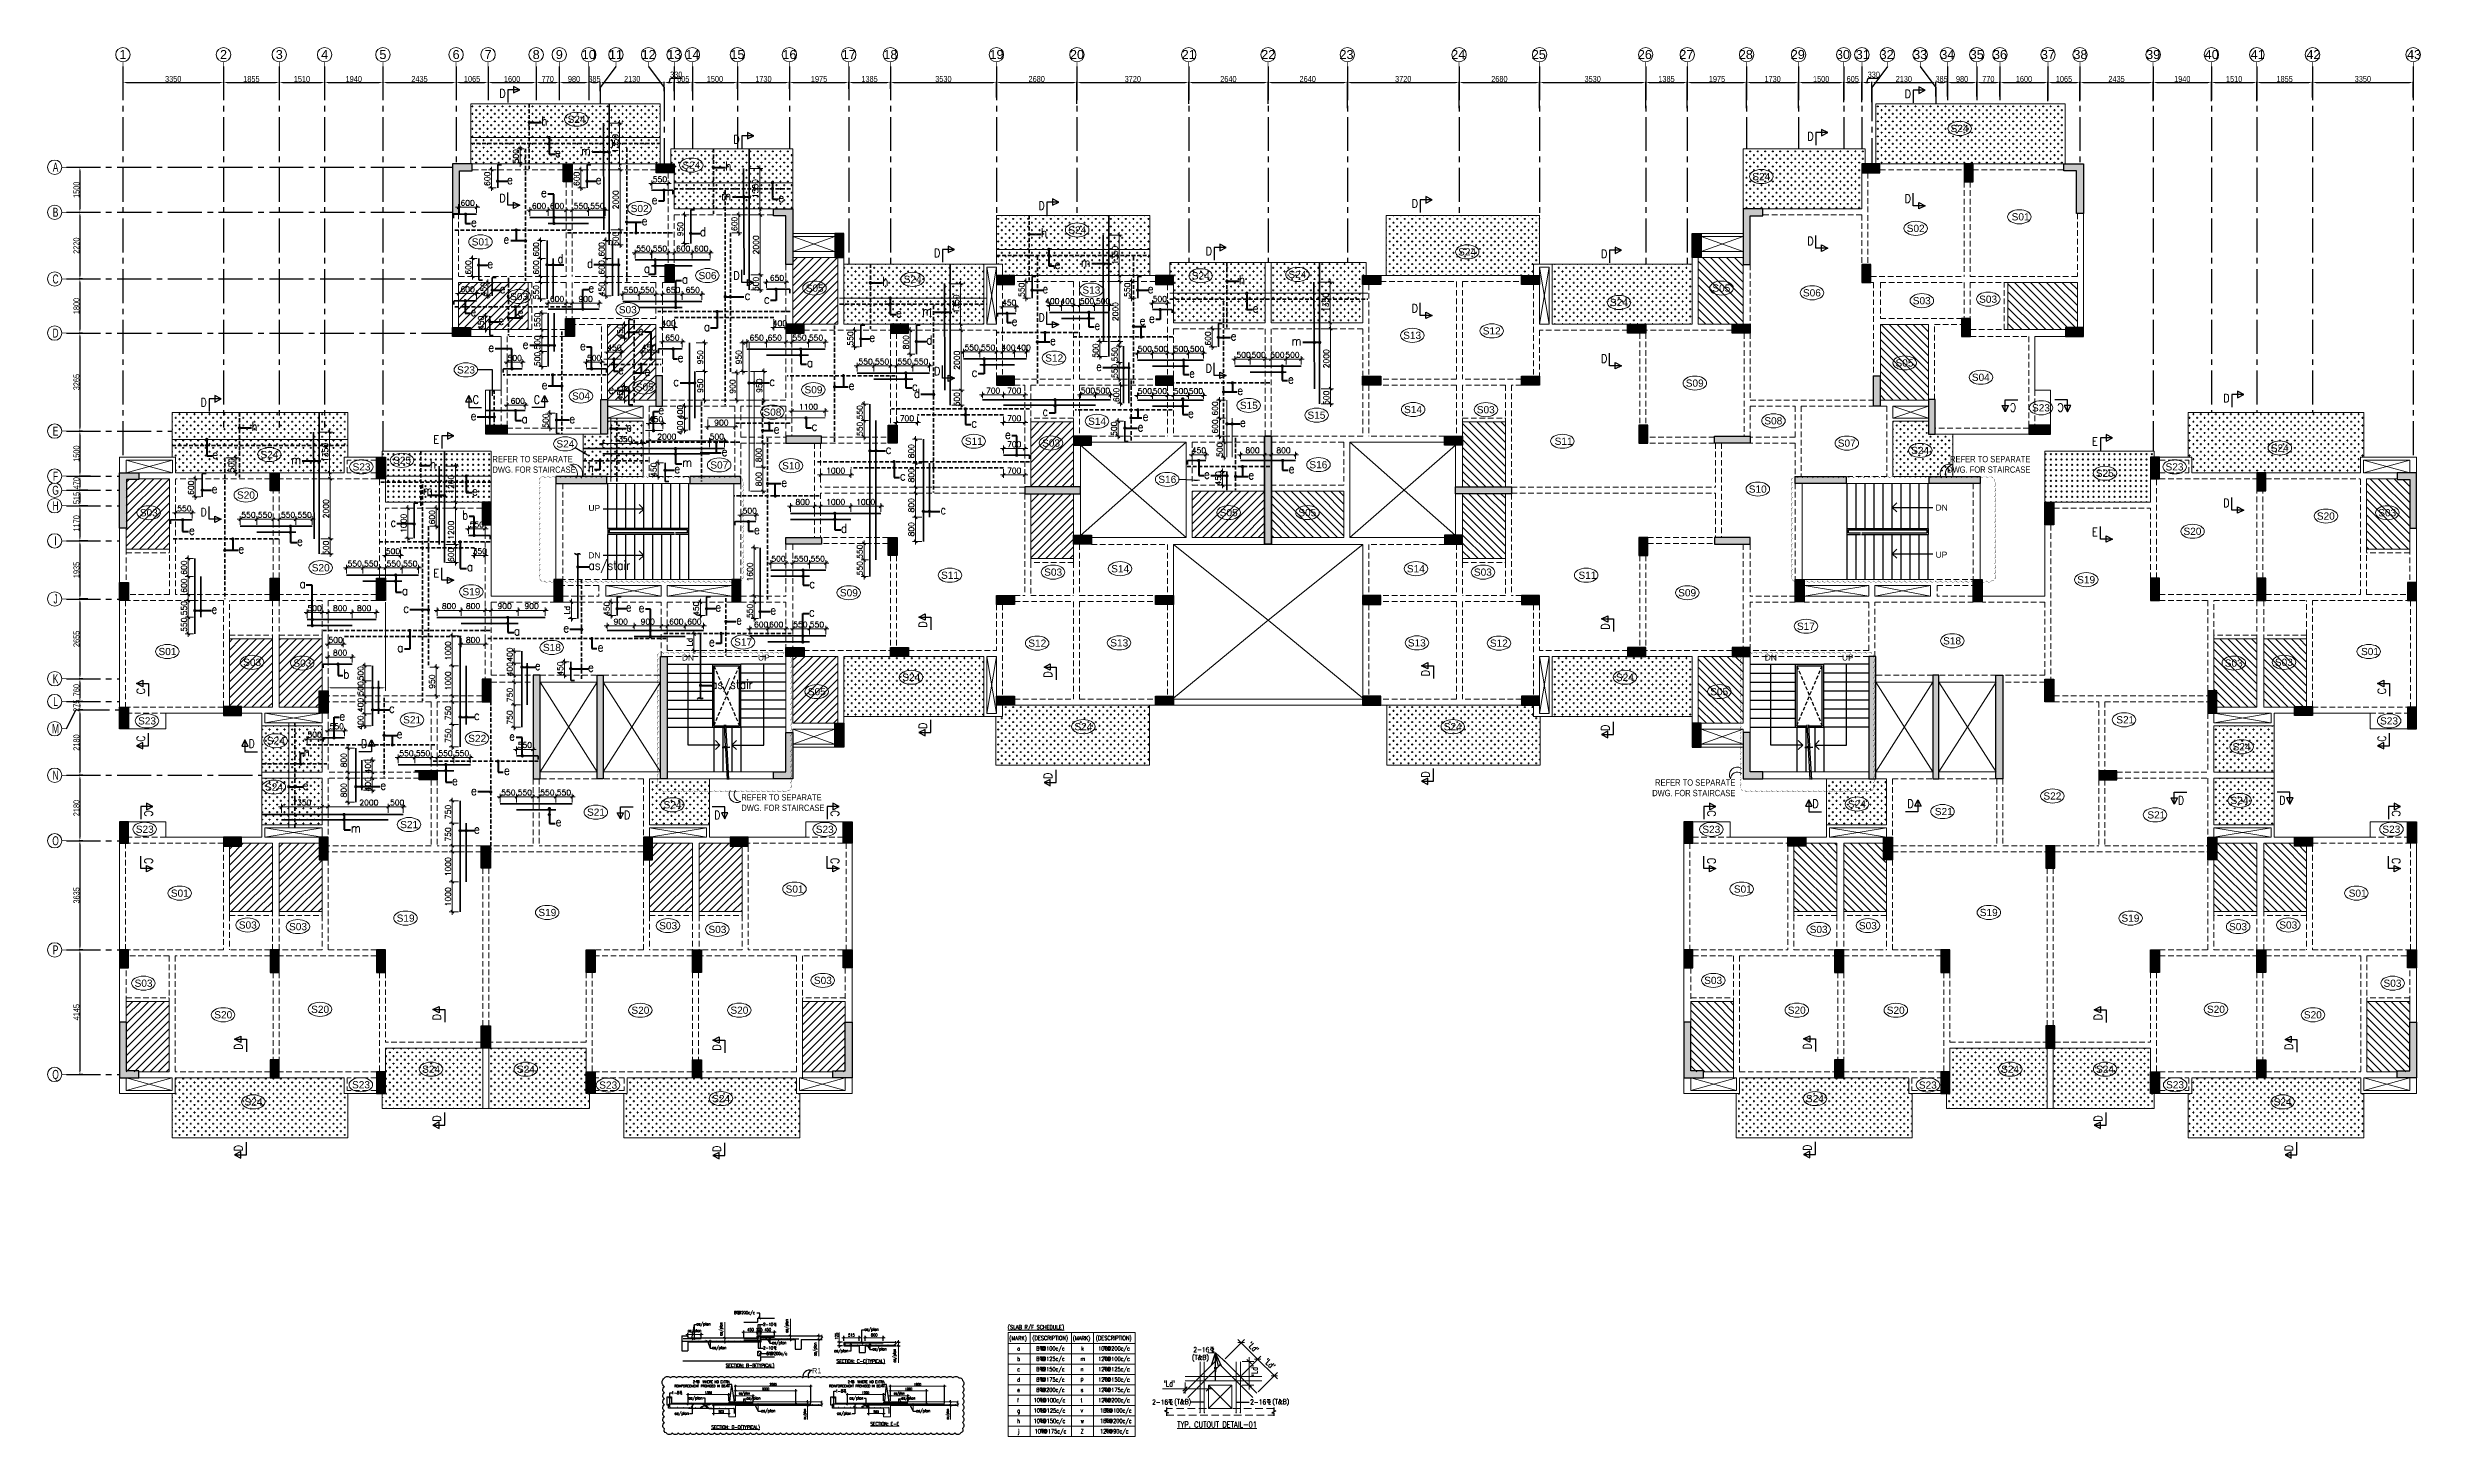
# Model space of a CAD drawing. Header units: millimetres. Extents: x 1255966 to 1543449, y 318653 to 465396.
# Drawn here: x 1255966 to 1334952, y 324151 to 370403 of the extents above; entities that cross this region are included whole.
import ezdxf
from ezdxf.enums import TextEntityAlignment as Align

# ---------------------------------------------------------------- set-up
doc = ezdxf.new("R2010")
doc.units = ezdxf.units.MM
doc.header["$LTSCALE"] = 500
doc.header["$MEASUREMENT"] = 0
doc.header["$PDMODE"] = 34
for name, pattern in [('CONTINOUS', [0]), ('DASHED2', [0.375, 0.25, -0.125]), ('HIDDEN', [0.375, 0.25, -0.125]), ('PHANTOM2', [1.25, 0.625, -0.125, 0.125, -0.125, 0.125, -0.125]), ('Site$0$CENTER2', [1.125, 0.75, -0.125, 0.125, -0.125])]:
    doc.linetypes.add(name, pattern=pattern)
doc.layers.get('Defpoints').update_dxf_attribs({"lineweight": 0})
for name, color, linetype in [('3BEAM NO', 6, 'Continuous'), ('CLOUD', 95, 'Continuous'), ('CUTOUT', 8, 'HIDDEN'), ('D', 10, 'Continuous'), ('FOOTING', 6, 'Continuous'), ('GLASS', 5, 'Continuous'), ('GRID', 7, 'Continuous'), ('GRID DIM', 7, 'Continuous'), ('RCC WALL', 2, 'Continuous'), ('S-COLUMN-HATCH', 253, 'Continuous'), ('S-FRAMING PLAN', 4, 'Continuous'), ('S-T', 3, 'Continuous'), ('sec', 31, 'Continuous'), ('STEEL', 1, 'Continuous'), ('TEXT-20', 3, 'Continuous'), ('TEXT-RM NAME', 6, 'Continuous'), ('TOWER AREA COLUMN.', 6, 'Continuous')]:
    doc.layers.add(name, color=color, linetype=linetype)
for name, color, linetype, lineweight in [('ARROW', 1, 'Continuous', 0), ('BEAM ELE', 2, 'Continuous', 15), ('CALL', 1, 'Continuous', 18), ('CUT OUT', 1, 'Continuous', 13), ('DIAMENTION', 1, 'Continuous', 0), ('DIM', 1, 'Continuous', 20), ('dim line', 3, 'Continuous', 18), ('dim-M', 1, 'Continuous', 15), ('GRID NO.', 7, 'Continuous', 20), ('HATCH', 1, 'Continuous', 5), ('NON TW BEAM', 2, 'Continuous', 15), ('OTHER', 1, 'Continuous', 9), ('REVISION', 1, 'Continuous', 5), ('SHEET TITLE', 1, 'Continuous', 15), ('SL MARK', 1, 'DASHED2', 15), ('ST-DIM', 1, 'PHANTOM2', 15), ('STC AROW', 211, 'Continuous', 9), ('STC REINF.BOTTOM', 7, 'Continuous', 35), ('STEEL.', 6, 'Continuous', 30), ('TEXT', 7, 'Continuous', 13), ('TEXT 01', 3, 'Continuous', 15), ('TEXT2', 3, 'Continuous', 15), ('TOWER AREA BEAM..', 3, 'Continuous', 20), ('TOWER COL HATCH', 253, 'Continuous', 20)]:
    doc.layers.add(name, color=color, linetype=linetype, lineweight=lineweight)
doc.layers.add('RAILING', color=7, linetype='Continuous', true_color=0xadadad)
doc.layers.add('STAIR', color=7, linetype='Continuous', true_color=0x3f4f7f)
doc.styles.add('1.100', font='ARIALN.TTF')
doc.styles.add('2MM', font='romans.shx', dxfattribs={"width": 0.7})
doc.styles.add('3mm', font='arial.ttf')
doc.styles.add('ABHI', font='arial.ttf')
doc.styles.add('ARIAL', font='arial.ttf')
doc.styles.add('BHTESHT$0$HSCC2', font='romanc.shx')
doc.styles.add('D50', font='arial.ttf', dxfattribs={"width": 0.8})
doc.styles.add('haider', font='romans.shx')
doc.styles.add('mh', font='romant.shx')
doc.styles.add('ROMANCE', font='romans.shx')
doc.styles.add('RT', font='romant.shx', dxfattribs={"height": 8})
doc.styles.add('S-T', font='romans.shx')
doc.styles.add('scale 100', font='GOTHIC.TTF', dxfattribs={"height": 80})
doc.dimstyles.new('GRID DIM', dxfattribs={"dimtxt": 250, "dimasz": 100, "dimexe": 75, "dimexo": 0, "dimgap": 50, "dimtad": 1, "dimdec": 0, "dimzin": 0, "dimdsep": 46, "dimtxsty": 'ROMANCE', "dimblk": 'ARCHTICK', "dimcen": 0, "dimdle": 0.5, "dimclrd": 8, "dimclre": 8, "dimclrt": 3, "dimadec": 0, "dimazin": 0, "dimtfac": 1, "dimtdec": 0, "dimtmove": 0, "dimatfit": 3, "dimldrblk": 'DOT', "dimfxl": 200, "dimtolj": 1, "dimtzin": 0, "dimlwd": -1, "dimlwe": -1, "dimarcsym": 2})
doc.dimstyles.new('HAIDER', dxfattribs={"dimtxt": 250, "dimasz": 200, "dimexe": 150, "dimexo": 150, "dimgap": 70, "dimtad": 1, "dimdec": 0, "dimzin": 0, "dimdsep": 46, "dimtxsty": 'mh', "dimblk": 'OBLIQUE', "dimcen": 100, "dimdle": 180, "dimclrd": 1, "dimclre": 1, "dimclrt": 3, "dimadec": 0, "dimazin": 0, "dimtfac": 1, "dimtdec": 0, "dimtix": 1, "dimtofl": 0, "dimtmove": 2, "dimatfit": 3, "dimfxl": 100, "dimtolj": 1, "dimtzin": 0, "dimlwd": -1, "dimarcsym": 1})
doc.dimstyles.new('INNER DIM', dxfattribs={"dimtxt": 200, "dimasz": 120, "dimexe": 25, "dimexo": 25, "dimgap": 12, "dimtad": 1, "dimdec": 0, "dimrnd": 5, "dimzin": 0, "dimdsep": 46, "dimtxsty": 'D50', "dimcen": 0.09, "dimdle": 25, "dimclrt": 6, "dimadec": 0, "dimazin": 0, "dimtfac": 1, "dimtdec": 0, "dimtofl": 0, "dimtmove": 1, "dimatfit": 3, "dimfxl": 75, "dimtolj": 1, "dimtzin": 0, "dimarcsym": 0})
doc.dimstyles.new('RAJESH', dxfattribs={"dimtxt": 200, "dimasz": 180, "dimexe": 100, "dimexo": 250, "dimgap": 50, "dimtad": 2, "dimdec": 0, "dimzin": 1, "dimdsep": 46, "dimtxsty": '2MM', "dimblk": 'OBLIQUE', "dimcen": 0, "dimdle": 100, "dimclrd": 1, "dimclre": 1, "dimclrt": 3, "dimadec": 0, "dimazin": 0, "dimtfac": 1, "dimtdec": 0, "dimtix": 1, "dimtmove": 2, "dimatfit": 3, "dimfxl": 1, "dimtolj": 1, "dimlwd": -1, "dimarcsym": 0})
doc.dimstyles.new('SCALE 100', dxfattribs={"dimtxt": 80, "dimasz": 50, "dimexe": 50, "dimexo": 50, "dimgap": 25, "dimtad": 1, "dimdec": 0, "dimzin": 0, "dimdsep": 46, "dimtxsty": 'scale 100', "dimblk": 'OBLIQUE', "dimcen": 0.09, "dimdle": 50, "dimclrd": 256, "dimclre": 256, "dimclrt": 3, "dimadec": 0, "dimazin": 0, "dimtfac": 1, "dimtdec": 0, "dimtofl": 0, "dimtmove": 1, "dimatfit": 0, "dimldrblk": 'OBLIQUE', "dimfxl": 0.25, "dimtolj": 1, "dimtzin": 0, "dimlwd": -1, "dimlwe": -1, "dimarcsym": 0})
doc.dimstyles.new('SHUIB MOD.', dxfattribs={"dimtxt": 230, "dimasz": 130, "dimexe": 100, "dimexo": 70, "dimgap": 50, "dimtad": 2, "dimdec": 0, "dimzin": 4, "dimdsep": 46, "dimtxsty": '2MM', "dimblk": 'OBLIQUE', "dimcen": 0.09, "dimdle": 100, "dimclrd": 1, "dimclre": 1, "dimclrt": 3, "dimadec": 0, "dimazin": 0, "dimtfac": 1, "dimtdec": 0, "dimtix": 1, "dimtmove": 2, "dimatfit": 3, "dimfxl": 100, "dimtolj": 1, "dimlwd": -1, "dimarcsym": 0})
pattern_1 = [(90, (-1381890.62, -304839.69), (-125, 125), [62.5, -187.5]), (180, (-1381859.37, -304808.44), (-125, -125), [62.5, -187.5])]
pattern_2 = [(45, (-1381890.62, -304839.69), (-132.582521, 132.582521), [])]

msp = doc.modelspace()

# ---------------------------------------------------------------- texts
at = {"color": 1, "linetype": 'ByBlock', "char_height": 210, "width": 2966.846, "style": '1.100'}
for insert, attachment_point, rotation in [((1270777.6, 356799.6), 1, 0.002696), ((1321964.2, 356801.1), 3, 359.997304), ((1312145.4, 346032.5, 374734.2), 3, 359.997304), ((1279061.6, 345539.1, 299787.3), 1, 0.002696)]:
    msp.add_mtext('REFER TO SEPARATE DWG. FOR STAIRCASE ', dxfattribs=dict(at, insert=insert, attachment_point=attachment_point, rotation=rotation))
at = {"layer": 'CLOUD', "color": 1, "linetype": 'Continuous', "style": '3mm'}
msp.add_text('R1', height=175, dxfattribs=at).set_placement((1281413.9, 326256.3, 0))
at = {"layer": 'S-T', "color": 2, "linetype": 'Continuous', "ltscale": 10, "style": 'S-T', "width": 0.85}
for s, p in [('h', (1272401.8, 367808, 42.6)), ('e', (1272851.1, 366753.3, 42.6)), ('m', (1273726.2, 366816.8, 42.6)), ('h', (1278529.1, 366308, 42.6)), ('e', (1271258.3, 365852, 42.6)), ('e', (1274208.3, 365852, 42.6)), ('e', (1272386.8, 365419.9, 42.6)), ('e', (1276070.8, 365184.1, 42.6)), ('m', (1278390.7, 365316.8, 42.6)), ('e', (1280285, 365253.3, 42.6)), ('e', (1270055.3, 364432.6, 42.6)), ('e', (1275740.9, 364484.4, 42.6)), ('d', (1277679.3, 364115.1, 42.6)), ('h', (1289034.1, 364088.2, 42.6)), ('e', (1271140.8, 363870.6, 42.6)), ('d', (1272938.1, 363219.2, 42.6)), ('d', (1273925, 363063.1, 42.6)), ('e', (1270603.2, 363053.5, 42.6)), ('a', (1275821.7, 362894.4, 42.6)), ('a', (1277080.3, 362538.5, 42.6)), ('h', (1283753.8, 362468.2, 42.6)), ('e', (1289483.4, 363033.5, 42.6)), ('m', (1290358.4, 363097, 42.6)), ('h', (1295623.3, 362518.2, 42.6)), ('e', (1271013.6, 362217.7, 42.6)), ('e', (1273960.4, 362245.6, 42.6)), ('c', (1279166.5, 361996.7, 42.6)), ('c', (1279811.7, 361871.7, 42.6)), ('e', (1289080.5, 362216.1, 42.6)), ('e', (1292580.8, 362222.5, 42.6)), ('e', (1296072.6, 361575.6, 42.6)), ('e', (1270043.1, 361452, 42.6)), ('e', (1270972, 361166.5, 42.6)), ('e', (1271616.1, 361437.6, 42.6)), ('e', (1275613.6, 360817.7, 42.6)), ('a', (1277810.2, 360958.2, 42.6)), ('e', (1284203.1, 361413.5, 42.6)), ('m', (1285078.2, 361477, 42.6)), ('e', (1288058.6, 361136.1)), ('e', (1290811.1, 360999.1, 0)), ('e', (1292311.6, 361160.5, 0)), ('e', (1292630.3, 361234.8)), ('e', (1270639.8, 360264.4, 42.6)), ('e', (1271780.9, 360370.8)), ('e', (1273684.4, 360321.6, 42.6)), ('e', (1283321.4, 360602.5, 42.6)), ('d', (1285213.6, 360515, 42.6)), ('e', (1289335.4, 360492.4, 0)), ('e', (1295348.5, 360648.3, 42.6)), ('m', (1297373.5, 360483, 42.6)), ('e', (1274957.5, 359525.7, 42.6)), ('e', (1275838.9, 359464.4, 42.6)), ('e', (1276938.7, 359928.2, 42.6)), ('a', (1281242.3, 359761.7, 42.6)), ('c', (1286719.9, 359435.5, 42.6)), ('e', (1290866.7, 359630.8)), ('e', (1293962.3, 359408)), ('e', (1297250.5, 359210.4, 0)), ('e', (1272407.1, 359023.6, 42.6)), ('e', (1274628.8, 358871.9, 42.6)), ('c', (1276790.8, 359129.8, 42.6)), ('c', (1279988.7, 359131.1, 42.6)), ('e', (1282633.5, 358998.8, 42.6)), ('c', (1284737.6, 358967.2, 42.6)), ('d', (1284808.4, 358732.5, 42.6)), ('e', (1295565.1, 358836.4, 42.6)), ('h', (1262753.4, 357632.4, 42.6)), ('e', (1270045.6, 357992.1, 42.6)), ('a', (1271746.7, 357889.4, 42.6)), ('e', (1273334.2, 357890.4, 42.6)), ('e', (1275224.3, 357614.5, 42.6)), ('e', (1276298.6, 358188, 42.6)), ('c', (1281399.1, 357642, 42.6)), ('c', (1286715.8, 357748.1, 42.6)), ('c', (1289080.4, 358132.4, 42.6)), ('e', (1292245.9, 357620.5, 42.6)), ('e', (1292412.3, 357970.3, 42.6)), ('e', (1293921, 358074.7, 42.6)), ('e', (1295658.1, 357767.6)), ('e', (1280130.4, 357546, 42.6)), ('c', (1283859.3, 356873.1, 42.6)), ('e', (1287834.7, 357367.7, 42.6)), ('e', (1261453.8, 356703.9, 42.6)), ('m', (1264077.8, 356532.1, 42.6)), ('h', (1268695.3, 356388.4, 42.6)), ('h', (1273948.7, 356256.1, 42.6)), ('e', (1276828.4, 356225.2, 42.6)), ('m', (1277096.4, 356441.2, 42.6)), ('e', (1278399.2, 356797.9, 42.6)), ('e', (1294458.1, 356044.4, 42.6)), ('e', (1297271.2, 356224, 42.6)), ('e', (1261426, 355561.4, 42.6)), ('m', (1268460.8, 355507.7, 42.6)), ('e', (1270090, 355483.6, 42.6)), ('e', (1280392.7, 355772.8, 42.6)), ('c', (1284340.4, 355988.4, 42.6)), ('e', (1295935.9, 356019.3, 42.6)), ('b', (1269766.1, 354680.9, 42.6)), ('c', (1285685.6, 354858.4, 42.6)), ('e', (1260669.5, 354178.2, 42.6)), ('e', (1264270.9, 353811.8, 42.6)), ('c', (1267379.7, 354438.1, 42.6)), ('e', (1279480.2, 354194.1, 42.6)), ('d', (1282377.6, 354242.5, 42.6)), ('e', (1262319.3, 353555.9, 42.6)), ('a', (1269926.5, 352960.8, 42.6)), ('as/stair', (1273977.4, 353006.8, 42.6)), ('a', (1264357.4, 352397.8, 42.6)), ('a', (1267760.2, 352168.6, 42.6)), ('c', (1281320.2, 352402.4, 42.6)), ('e', (1261422.8, 351549.4, 42.6)), ('c', (1267807.7, 351577.8, 42.6)), ('e', (1275212.8, 351619.7, 42.6)), ('e', (1275642.4, 351597.4, 42.6)), ('e', (1278188.6, 351619.7, 42.6)), ('e', (1280024.6, 351520.3, 42.6)), ('c', (1281313.3, 351453.7, 42.6)), ('a', (1271492.5, 350827, 42.6)), ('e', (1273131.7, 350925.6, 42.6)), ('e', (1278884.9, 351188.1, 42.6)), ('a', (1267609.7, 350271.7, 42.6)), ('e', (1274279.6, 350288.3, 42.6)), ('e', (1277984, 350461.9, 42.6)), ('b', (1265809, 349387.2, 42.6)), ('e', (1272183.7, 349671.8, 42.6)), ('e', (1273954.6, 349616.1, 42.6)), ('as/stair', (1278059, 349043.5, 42.6)), ('c', (1267328.4, 348250.9, 42.6)), ('e', (1265678.4, 347993.9, 42.6)), ('e', (1267582.9, 347399.6, 42.6)), ('c', (1270158.9, 348010.1, 42.6)), ('h', (1264489.3, 346808.8, 42.6)), ('e', (1271330.1, 347323.8, 42.6)), ('e', (1269427.2, 345839.4, 42.6)), ('e', (1271153.3, 346181.1, 42.6)), ('e', (1264457.1, 345687.7, 42.6)), ('e', (1267039.3, 345687.9, 42.6)), ('e', (1270057.5, 345508.5, 42.6)), ('m', (1266064.7, 344259.9, 42.6)), ('e', (1270158.9, 344225.8, 42.6)), ('e', (1272875.2, 344472.1, 42.6))]:
    msp.add_text(s, height=300, dxfattribs=at).set_placement(p)
at = {"layer": 'S-T', "color": 3, "linetype": 'Continuous', "ltscale": 10, "style": 'S-T', "width": 0.85}
for s, p in [('as/plan', (1277565.7, 327852.3, 1.8)), ('8 @200c/c', (1278818.9, 328226.9, 1.8)), ('2-10', (1279787.6, 327831.9, 1.8)), ('as/plan', (1283158.2, 327676.1, 1.8)), ('as/plan', (1278086.5, 327062.1, 1.8)), ('2-10', (1279787.6, 327049.3, 1.8)), ('as/plan', (1280086.5, 327226.4, 1.8)), ('as/plan', (1282147, 326955.2, 1.8)), ('as/plan', (1283422.4, 327018.3, 1.8)), ('8 @200c/c', (1279896.6, 326866, 1.8)), ('1-8', (1276739, 325557.9, 1.8)), ('as/plan', (1277296.7, 325388.7, 1.8)), ('as/plan', (1279227.7, 325379.8, 1.8)), ('1-8', (1282194, 325613.1, 1.8)), ('as/plan', (1282651.6, 325384.9, 1.8)), ('as/plan', (1284382.7, 325379.8, 1.8)), ('as/plan', (1276839.6, 324878.7, 1.8)), ('as/plan', (1279719.7, 324961, 1.8)), ('as/plan', (1282244, 324874.8, 1.8)), ('as/plan', (1284874.7, 324961, 1.8))]:
    msp.add_text(s, height=100, dxfattribs=at).set_placement(p)
at = {"layer": 'S-T', "color": 3, "linetype": 'Continuous', "char_height": 85, "width": 1998.087, "attachment_point": 3, "style": 'S-T'}
for insert in [(1278670.4, 326017.4, 0), (1283825.4, 326017.4, 0)]:
    msp.add_mtext('{\\W0.85;2-8  WHERE NO EXTRA REINFORCEMENT PROVIDED IN BEAM }', dxfattribs=dict(at, insert=insert))
at = {"layer": 'TEXT 01', "color": 2, "linetype": 'Continuous', "style": 'ABHI'}
for s, p in [('S24', (1273278.7, 367890.1, -1.8)), ('S24', (1319309.1, 367585.2, -1.8)), ('S24', (1277102, 366363.4, -1.8)), ('S24', (1312709.4, 365983.1, -1.8)), ('S02', (1275378.2, 364919.1, 0)), ('S24', (1289945.9, 364202.9, -1.8)), ('S02', (1317849.8, 364259.1, 0)), ('S01', (1321342.5, 364643.2, 1.7)), ('S01', (1270086.6, 363808.6, 1.7)), ('S24', (1302919.7, 363476, -1.8)), ('S06', (1277637.7, 362687.9, 1.7)), ('S24', (1284465.4, 362560, -1.8)), ('S24', (1294052.9, 362680.1, -1.8)), ('S24', (1297269.5, 362722.7, -1.8)), ('S03', (1271365.7, 361989.4, 0)), ('S03', (1274983.5, 361550.6, 0)), ('S05', (1281203.4, 362269.9, 0)), ('S13', (1290412.6, 362203.6, 0)), ('S24', (1307972.3, 361791, -1.8)), ('S05', (1311381.6, 362269.9, 0)), ('S06', (1314396.3, 362112.1, 1.7)), ('S03', (1318051.1, 361851, 0)), ('S03', (1320260.7, 361901.1, 0)), ('S12', (1303737.8, 360845.5, 0)), ('S12', (1289177.4, 359940.3, 0)), ('S13', (1301091.3, 360696, 0)), ('S23', (1269598.8, 359546.4, 0)), ('S05', (1317477.7, 359777.7, 0)), ('S04', (1320017.2, 359299.7, 0)), ('S04', (1273427.3, 358676.2, 0)), ('S05', (1275548.4, 358976.2, 0)), ('S09', (1281164.7, 358886.1, 0)), ('S15', (1295655.4, 358363.8, 0)), ('S09', (1310494.8, 359106.1, 0)), ('S08', (1279796.6, 358140, 1.7)), ('S14', (1290603.1, 357836.1, 0)), ('S15', (1297904.9, 358038.4, 0)), ('S14', (1301121.4, 358226.8, 0)), ('S03', (1303540.7, 358222.3, 1.7)), ('S08', (1313111.3, 357850, 1.7)), ('S23', (1322019.4, 358283.1, 0)), ('S24', (1272906.5, 357082.4, 0)), ('S11', (1286500.7, 357170.3, 1.7)), ('S03', (1289071.7, 357111, 1.7)), ('S11', (1306132.4, 357170.3, 1.7)), ('S07', (1315554.4, 357107.9, 1.7)), ('S24', (1317998.2, 356864.2, 0)), ('S24', (1329967.8, 356944.4, 0)), ('S24', (1263056.5, 356726.6, -1.8)), ('S23', (1266121.9, 356317.5, 0)), ('S25', (1267471.6, 356533.4, 0)), ('S07', (1278029.2, 356380.4, 1.7)), ('S10', (1280419.9, 356355.6, 1.7)), ('S16', (1297967.9, 356391.5, 0)), ('S25', (1324144.6, 356103.4, 0)), ('S23', (1326464.4, 356317.5, 0)), ('S20', (1262274.9, 355379.2, 0)), ('S16', (1292940.3, 355900.5, 0)), ('S10', (1312592.5, 355577.4, 1.7)), ('S03', (1259041.5, 354790.5, 0)), ('S05', (1294985.2, 354793.6, 0)), ('S05', (1297599.8, 354793.6, 0)), ('S20', (1331500.5, 354679.2, 0)), ('S03', (1333545.3, 354790.5, 0)), ('S20', (1327061.2, 354172.3, 0)), ('S20', (1264763.2, 352959.4, 0)), ('S14', (1291373.3, 352926.1, 0)), ('S14', (1301214.4, 352926.1, 0)), ('S19', (1269777.2, 352160.1, 1.7)), ('S09', (1282343, 352126.5, 0)), ('S11', (1285709.2, 352709, 1.7)), ('S03', (1289141.6, 352812.7, 1.7)), ('S03', (1303445.2, 352812.7, 1.7)), ('S11', (1306923.9, 352709, 1.7)), ('S09', (1310243.3, 352126.5, 0)), ('S19', (1323524.1, 352560.8, 1.7)), ('S17', (1278823.5, 350484.5, 1.7)), ('S13', (1291341.4, 350457.4, 0)), ('S13', (1301245.4, 350457.4, 0)), ('S17', (1314196.6, 351010.2, 1.7)), ('S18', (1319061.6, 350525, 1.7)), ('S01', (1259661.7, 350169.4, 0)), ('S03', (1262482.1, 349809.6, 0)), ('S03', (1264151.8, 349784.5, 0)), ('S18', (1272458.3, 350304.2, 1.7)), ('S12', (1288612.9, 350448.1, 0)), ('S12', (1303976.3, 350448.1, 0)), ('S03', (1328435, 349784.5, 0)), ('S03', (1330104.7, 349809.6, 0)), ('S01', (1332971.4, 350169.4, 0)), ('S24', (1284417.1, 349310.5, -1.8)), ('S24', (1308170.7, 349310.5, -1.8)), ('S05', (1281274.8, 348834.4, 0)), ('S05', (1311310.2, 348834.4, 0)), ('S23', (1258983.1, 347859.6, 0)), ('S21', (1267807.1, 347895.9, 1.7)), ('S24', (1290148.3, 347667.7, -1.8)), ('S24', (1302439.5, 347667.7, -1.8)), ('S21', (1324826, 347895.9, 1.7)), ('S23', (1333603.7, 347859.6, 0)), ('S24', (1263268.8, 347198.3, 0)), ('S22', (1269972, 347275.6, 1.7)), ('S24', (1328694.8, 346996.8, 0)), ('S24', (1263207.8, 345656.3, 0)), ('S24', (1276473.5, 345065.4, -1.8)), ('S24', (1315893.4, 345090.9, -1.8)), ('S22', (1322399.7, 345358.5, 1.7)), ('S24', (1328627.3, 345210.6, 0)), ('S23', (1258905.4, 344251.1, 0)), ('S21', (1267706.8, 344407.6, 1.7)), ('S21', (1273924.8, 344819.8, 1.7)), ('S23', (1281539.4, 344246.7, 0)), ('S23', (1311047.4, 344246.7, 0)), ('S21', (1318783.9, 344841.4, 1.7)), ('S21', (1325859.9, 344729.5, 1.7)), ('S23', (1333681.4, 344251.1, 0)), ('S01', (1260073.3, 342123.9, 0)), ('S01', (1280535.6, 342259.9, 0)), ('S01', (1312097.5, 342259.9, 0)), ('S01', (1332559.9, 342123.9, 0)), ('S03', (1262336.2, 341063.7, 0)), ('S03', (1264008.4, 341009, 0)), ('S19', (1267589.4, 341292.3, 1.7)), ('S19', (1272305.8, 341480.2, 1.7)), ('S03', (1276327.9, 341042.2, 0)), ('S03', (1316258.9, 341042.2, 0)), ('S19', (1320280.5, 341480.2, 1.7)), ('S19', (1324996.9, 341292.3, 1.7)), ('S03', (1328578.4, 341009, 0)), ('S03', (1330250.6, 341063.7, 0)), ('S03', (1277966.9, 340916.2, 0)), ('S03', (1314619.9, 340916.2, 0)), ('S03', (1258867, 339125.7, 0)), ('S03', (1281477.4, 339218.9, 0)), ('S03', (1311109.4, 339218.9, 0)), ('S03', (1333719.8, 339125.7, 0)), ('S20', (1261519.1, 338073.3, 0)), ('S20', (1264743.7, 338255.7, 0)), ('S20', (1275402.8, 338224.4, 0)), ('S20', (1278697.6, 338227.1, 0)), ('S20', (1313890, 338227.1, 0)), ('S20', (1317184.8, 338224.4, 0)), ('S20', (1327843.9, 338255.7, 0)), ('S20', (1331068.5, 338073.3, 0)), ('S24', (1268436.3, 336262, 0)), ('S24', (1271594.3, 336262, 0)), ('S24', (1320993.5, 336262, 0)), ('S24', (1324151.5, 336262, 0)), ('S23', (1266103.6, 335743.9, 0)), ('S23', (1274332.5, 335733.3, 0)), ('S23', (1318253.9, 335733.3, 0)), ('S23', (1326482.7, 335743.9, 0)), ('S24', (1262525.2, 335173.1, 0)), ('S24', (1278091.3, 335283.6, 0)), ('S24', (1314496.4, 335283.6, 0)), ('S24', (1330062.5, 335173.1, 0))]:
    msp.add_text(s, height=240, dxfattribs=at).set_placement(p)
at = {"layer": 'TEXT-20', "color": 4, "lineweight": 20, "ltscale": 0.2, "style": 'RT', "width": 0.85}
for s, p in [('D', (1271010.6, 368738.2)), ('D', (1317785.7, 368722.9)), ('D', (1278797.9, 367206.8)), ('D', (1314546.3, 367309.3)), ('D', (1271010.6, 365248.8)), ('D', (1288951.3, 364997.9)), ('D', (1301372.3, 365071.1)), ('D', (1317785.7, 365233.5)), ('D', (1285475, 363422.7)), ('D', (1294520.3, 363483.9)), ('D', (1307677.3, 363395)), ('D', (1314546.3, 363819.9)), ('D', (1278797.9, 362673.9)), ('D', (1301372.3, 361581.8)), ('D', (1288951.3, 361274.6)), ('D', (1307677.3, 359905.6)), ('D', (1285475, 359489.6)), ('D', (1294520.3, 359584.1)), ('D', (1261062.1, 358447.5)), ('C', (1270121, 358539.9)), ('C', (1272153.1, 358539.9)), ('D', (1328385.7, 358589.6)), ('E', (1268812.5, 357214)), ('E', (1324019.3, 357146.7)), ('D', (1261062.1, 354794.2)), ('D', (1328385.7, 355100.2)), ('E', (1324019.3, 354133)), ('E', (1268812.5, 352761)), ('D', (1262658.1, 347084.8)), ('D', (1266399.7, 347084.8)), ('D', (1314712.7, 345085.4)), ('D', (1317873.2, 345085.4)), ('D', (1326874.7, 345200.7)), ('D', (1330249.2, 345200.7)), ('D', (1275156, 344707.5)), ('D', (1278158.6, 344707.5))]:
    msp.add_text(s, height=272.2, dxfattribs=at).set_placement(p)
for s, rotation, p in [('C', 180, (1321490.3, 358547.5)), ('C', 180, (1323070.9, 358547.5)), ('D', 90, (1285239, 351083.8)), ('D', 90, (1307952.6, 351021.4)), ('D', 90, (1289401.6, 349419.7)), ('D', 90, (1301967.2, 349464.3)), ('C', 90, (1259211, 348863.4)), ('C', 90, (1333796.9, 348863.4)), ('D', 90, (1285239, 347709.4)), ('D', 90, (1307952.6, 347647)), ('C', 90, (1259211, 347282.8)), ('C', 90, (1333796.9, 347282.8)), ('D', 90, (1289401.6, 346045.3)), ('D', 90, (1301967.2, 346089.8)), ('C', 270, (1259196.3, 345001.2)), ('C', 270, (1282041.4, 345001.2)), ('C', 270, (1311215.4, 345001.2)), ('C', 270, (1334004.9, 345001.2)), ('C', 270, (1259196.3, 343420.7)), ('C', 270, (1282041.4, 343420.7)), ('C', 270, (1311215.4, 343420.7)), ('C', 270, (1334004.9, 343420.7)), ('D', 90, (1269062.2, 338013.4)), ('D', 90, (1324355.1, 338011)), ('D', 90, (1262457.2, 337026.3)), ('D', 90, (1278382.8, 336999.8)), ('D', 90, (1314678.3, 337037.9)), ('D', 90, (1330705.5, 337023.2)), ('D', 90, (1269062.2, 334639)), ('D', 90, (1324355.1, 334636.5)), ('D', 90, (1262457.2, 333651.8)), ('D', 90, (1278382.8, 333625.3)), ('D', 90, (1314678.3, 333663.5)), ('D', 90, (1330705.5, 333648.7))]:
    msp.add_text(s, height=272.2, rotation=rotation, dxfattribs=at).set_placement(p)
at = {"layer": 'TEXT-RM NAME', "style": 'ARIAL'}
for s, p in [('UP', (1273973.6, 354965.5, 0)), ('DN', (1273969.3, 353392.3, 0)), ('DN', (1277083.9, 349989.6, 0)), ('DN', (1313123.9, 349989.6, 0)), ('UP', (1315694.7, 349989.6, 0))]:
    msp.add_text(s, height=200, rotation=360, dxfattribs=at).set_placement(p)
for s, p in [('DN', (1318811.7, 354983.3, 0)), ('UP', (1318811.7, 353413.5, 0)), ('UP', (1279615.3, 349989.6, 0))]:
    msp.add_text(s, height=200, dxfattribs=at).set_placement(p)
at = {"layer": 'TEXT2', "style": 'BHTESHT$0$HSCC2', "width": 0.8}
for s, height, p in [('%%U(SLAB R/F SCHEDULE)', 137.781, (1287926.8, 327724.5, -4)), ('(MARK)', 137.78, (1287977.7, 327354.5, -4)), ('a', 137.8, (1288239.3, 327013, -4)), ('8 @100c/c', 137.78, (1288875.6, 327013.3, -4)), ('(MARK)', 137.78, (1290090.6, 327354.5, -4)), ('k', 137.8, (1290376, 327013, -7.9)), ('10 @200c/c', 137.78, (1290937.6, 327013.3, -7.9)), ('%%USECTION: B-B(TYPICAL)', 115, (1278545.1, 326462.2, -2007576.1)), ('%%USECTION: C-C(TYPICAL)', 115, (1282230.8, 326603.5, -2007576.1)), ('b', 137.8, (1288239.3, 326668.5, -4)), ('c', 137.8, (1288239.3, 326324, -4)), ('8 @125c/c', 137.78, (1288875.6, 326668.9, -4)), ('8 @150c/c', 137.78, (1288875.6, 326324.4, -4)), ('m', 137.8, (1290352.1, 326668.5, -7.9)), ('n', 137.8, (1290352.1, 326324, -7.9)), ('12 @100c/c', 137.78, (1290937.6, 326668.9, -7.9)), ('12 @125c/c', 137.78, (1290937.6, 326324.4, -7.9)), ('f', 137.8, (1288239.3, 325290.5, -4)), ('d', 137.8, (1288239.3, 325979.5, -4)), ('e', 137.8, (1288239.3, 325635, -4)), ('10 @100c/c', 137.78, (1288789.1, 325290.9, -4)), ('8 @175c/c', 137.78, (1288875.6, 325979.9, -4)), ('8 @200c/c', 137.78, (1288875.6, 325635.4, -4)), ('p', 137.8, (1290352.1, 326008.3, -7.9)), ('t', 137.8, (1290352.1, 325290.5, -7.9)), ('s', 137.8, (1290352.1, 325635, -7.9)), ('12 @150c/c', 137.78, (1290937.6, 325979.9, -7.9)), ('12 @175c/c', 137.78, (1290937.6, 325635.4, -7.9)), ('12 @200c/c', 137.78, (1290937.6, 325290.9, -7.9)), ('%%USECTION: E-E', 115, (1283356.3, 324516.7, -2007576.1)), ('g', 137.8, (1288239.3, 324946, -4)), ('h', 137.8, (1288239.3, 324601.5, -4)), ('10 @125c/c', 137.78, (1288789.1, 324946.4, -4)), ('10 @150c/c', 137.78, (1288789.1, 324601.9, -4)), ('v', 137.8, (1290352.1, 324954.4, -7.9)), ('w', 137.8, (1290352.1, 324601.5, -7.9)), ('16 @100c/c', 137.78, (1290999.2, 324946.4, -7.9)), ('16 @200c/c', 137.78, (1290999.2, 324601.9, -7.9)), ('%%USECTION: D-D(TYPICAL)', 115, (1278061.8, 324406.8, -2007576.1)), ('j', 137.8, (1288263.2, 324257, -4)), ('10 @175c/c', 137.78, (1288824.8, 324257.4, -4)), ('Z', 137.8, (1290352.1, 324257, -7.9)), ('12 @90c/c', 137.78, (1290999.2, 324257.4, -7.9))]:
    msp.add_text(s, height=height, dxfattribs=at).set_placement(p)
for p in [(1289341.1, 327431.4, -4), (1291453.9, 327431.4, -4)]:
    msp.add_text('(DESCRIPTION)', height=137.781, dxfattribs=at).set_placement(p, align=Align.MIDDLE_CENTER)

# ---------------------------------------------------------------- blocks, each defined once
blk = doc.blocks.new('_Oblique')
at = {"color": 0, "linetype": 'ByBlock', "lineweight": -2}
blk.add_line((-0.5, -0.5), (0.5, 0.5), dxfattribs=at)
blk = doc.blocks.new('*D357')
at = {"layer": 'Defpoints', "color": 0, "ltscale": 75, "transparency": 16777216}
for p in [(70, 674), (217, 674), (70, 284)]:
    blk.add_point(p, dxfattribs=at)
at = {"layer": 'DIAMENTION', "color": 1, "lineweight": -2, "ltscale": 75, "transparency": 16777216}
for p, q in [((100, 674), (292, 674)), ((100, 284), (292, 284))]:
    blk.add_line(p, q, dxfattribs=at)
at = {"layer": 'DIAMENTION', "color": 1, "ltscale": 75, "transparency": 16777216}
blk.add_line((217, 209), (217, 749), dxfattribs=at)
at = {"layer": 'DIAMENTION', "color": 1, "ltscale": 75, "transparency": 16777216, "xscale": 75, "yscale": 75, "zscale": 75}
for p, rotation in [((217, 674), 90), ((217, 284), 270)]:
    blk.add_blockref('_Oblique', p, dxfattribs=dict(at, rotation=rotation))
at = {"layer": 'DIAMENTION', "color": 3, "lineweight": 0, "ltscale": 75, "transparency": 16777216, "insert": (308, 526), "char_height": 100, "attachment_point": 5, "rotation": 90, "style": '2MM'}
blk.add_mtext("\\A1;`Ld'", dxfattribs=at)
blk = doc.blocks.new('*D358')
at = {"layer": 'Defpoints', "color": 0, "ltscale": 75, "transparency": 16777216}
for p in [(84, 990), (-205, 700), (70, 424)]:
    blk.add_point(p, dxfattribs=at)
at = {"layer": 'DIAMENTION', "color": 1, "lineweight": -2, "ltscale": 75, "transparency": 16777216}
for p, q in [((-184, 721), (137, 1043)), ((92, 446), (413, 767))]:
    blk.add_line(p, q, dxfattribs=at)
at = {"layer": 'DIAMENTION', "color": 1, "ltscale": 75, "transparency": 16777216}
blk.add_line((413, 661), (31, 1043), dxfattribs=at)
at = {"layer": 'DIAMENTION', "color": 1, "ltscale": 75, "transparency": 16777216, "xscale": 75, "yscale": 75, "zscale": 75}
for p, rotation in [((84, 990), 135.0000000002525), ((360, 714), 315.0000000002524)]:
    blk.add_blockref('_Oblique', p, dxfattribs=dict(at, rotation=rotation))
at = {"layer": 'DIAMENTION', "color": 3, "lineweight": 0, "ltscale": 75, "transparency": 16777216, "insert": (286, 915), "char_height": 100, "attachment_point": 5, "rotation": 315, "style": '2MM'}
blk.add_mtext("\\A1;`Ld'", dxfattribs=at)
blk = doc.blocks.new('*D359')
at = {"layer": 'Defpoints', "color": 0, "ltscale": 75, "transparency": 16777216}
for p in [(70, 424), (360, 714), (346, 149)]:
    blk.add_point(p, dxfattribs=at)
at = {"layer": 'DIAMENTION', "color": 1, "lineweight": -2, "ltscale": 75, "transparency": 16777216}
for p, q in [((92, 446), (413, 767)), ((367, 170), (689, 491))]:
    blk.add_line(p, q, dxfattribs=at)
at = {"layer": 'DIAMENTION', "color": 1, "ltscale": 75, "transparency": 16777216}
blk.add_line((689, 385), (307, 767), dxfattribs=at)
at = {"layer": 'DIAMENTION', "color": 1, "ltscale": 75, "transparency": 16777216, "xscale": 75, "yscale": 75, "zscale": 75}
for p, rotation in [((360, 714), 135.0000000002207), ((636, 438), 315.0000000002207)]:
    blk.add_blockref('_Oblique', p, dxfattribs=dict(at, rotation=rotation))
at = {"layer": 'DIAMENTION', "color": 3, "lineweight": 0, "ltscale": 75, "transparency": 16777216, "insert": (561, 640), "char_height": 100, "attachment_point": 5, "rotation": 315, "style": '2MM'}
blk.add_mtext("\\A1;`Ld'", dxfattribs=at)
blk = doc.blocks.new('A$C3D1F01A9')
at = {"layer": 'TEXT', "color": 3, "ltscale": 0.2}
for p, q in [((157, 241, -31917), (2, 241, -31917)), ((80, 0, -31917), (80, 241, -31917)), ((80, 70, -31917), (140, 0, -31917)), ((140, 0, -31917), (177, 23, -31917))]:
    blk.add_line(p, q, dxfattribs=at)
blk.add_ellipse((80, 136, -31917), major_axis=(79.6, 0), ratio=0.7532232, dxfattribs=at)
blk = doc.blocks.new('*D360')
at = {"layer": 'Defpoints', "color": 0, "ltscale": 75, "transparency": 16777216}
for p in [(-850, 354), (-460, 283), (-460, 219)]:
    blk.add_point(p, dxfattribs=at)
at = {"layer": 'DIAMENTION', "color": 1, "ltscale": 75, "transparency": 16777216}
for p, q in [((-1223, 219), (-850, 219)), ((-925, 219), (-385, 219))]:
    blk.add_line(p, q, dxfattribs=at)
at = {"layer": 'DIAMENTION', "color": 1, "lineweight": -2, "ltscale": 75, "transparency": 16777216}
for p, q in [((-850, 324), (-850, 144)), ((-460, 253), (-460, 144))]:
    blk.add_line(p, q, dxfattribs=at)
at = {"layer": 'DIAMENTION', "color": 1, "ltscale": 75, "transparency": 16777216, "xscale": 75, "yscale": 75, "zscale": 75, "rotation": 180}
blk.add_blockref('_Oblique', (-850, 219), dxfattribs=at)
at = {"layer": 'DIAMENTION', "color": 1, "ltscale": 75, "transparency": 16777216, "xscale": 75, "yscale": 75, "zscale": 75}
blk.add_blockref('_Oblique', (-460, 219), dxfattribs=at)
at = {"layer": 'DIAMENTION', "color": 3, "lineweight": 0, "ltscale": 75, "transparency": 16777216, "insert": (-1110, 308), "char_height": 100, "attachment_point": 5, "style": '2MM'}
blk.add_mtext("\\A1;`Ld'", dxfattribs=at)
blk = doc.blocks.new('GRID MARK')
at = {"layer": 'GRID NO.', "const_width": 50}
blk.add_lwpolyline([(0, -541), (0, -891)], dxfattribs=at)
at = {"layer": 'GRID NO.'}
blk.add_circle((0, 0), 541, dxfattribs=at)
at = {"layer": 'GRID NO.', "style": 'D50', "width": 0.8}
blk.add_attdef('Y1', text='', height=500, dxfattribs=at).set_placement((-33, -267), align=Align.CENTER)
blk = doc.blocks.new('*D363')
at = {"layer": 'Defpoints', "color": 0, "linetype": 'Continuous', "transparency": 16777216}
for p in [(1258477, 369293), (1261827, 369293), (1261827, 369237)]:
    blk.add_point(p, dxfattribs=at)
at = {"layer": 'GRID DIM', "color": 0, "linetype": 'Continuous', "lineweight": -2, "transparency": 16777216}
for p, q in [((1258477, 369268), (1258477, 369212)), ((1261827, 369268), (1261827, 369212))]:
    blk.add_line(p, q, dxfattribs=at)
at = {"layer": 'GRID DIM', "linetype": 'Continuous', "lineweight": -2, "transparency": 16777216}
blk.add_line((1258597, 369237), (1261707, 369237), dxfattribs=at)
at = {"layer": 'GRID DIM', "linetype": 'Continuous', "transparency": 16777216}
for points in [[(1258597, 369257), (1258597, 369217), (1258477, 369237)], [(1261707, 369257), (1261707, 369217), (1261827, 369237)]]:
    blk.add_solid(points, dxfattribs=at)
at = {"layer": 'GRID DIM', "linetype": 'Continuous', "transparency": 16777216, "insert": (1260152, 369352), "char_height": 200, "attachment_point": 5, "style": 'D50'}
blk.add_mtext('\\A1;3350', dxfattribs=at)
blk = doc.blocks.new('*D364')
at = {"layer": 'Defpoints', "color": 0, "linetype": 'Continuous', "transparency": 16777216}
for p in [(1261827, 369293), (1263682, 369555), (1263682, 369237)]:
    blk.add_point(p, dxfattribs=at)
at = {"layer": 'GRID DIM', "color": 0, "linetype": 'Continuous', "lineweight": -2, "transparency": 16777216}
for p, q in [((1261827, 369268), (1261827, 369212)), ((1263682, 369530), (1263682, 369212))]:
    blk.add_line(p, q, dxfattribs=at)
at = {"layer": 'GRID DIM', "linetype": 'Continuous', "lineweight": -2, "transparency": 16777216}
blk.add_line((1261947, 369237), (1263562, 369237), dxfattribs=at)
at = {"layer": 'GRID DIM', "linetype": 'Continuous', "transparency": 16777216}
for points in [[(1261947, 369257), (1261947, 369217), (1261827, 369237)], [(1263562, 369257), (1263562, 369217), (1263682, 369237)]]:
    blk.add_solid(points, dxfattribs=at)
at = {"layer": 'GRID DIM', "linetype": 'Continuous', "transparency": 16777216, "insert": (1262754, 369351), "char_height": 200, "attachment_point": 5, "style": 'D50'}
blk.add_mtext('\\A1;1855', dxfattribs=at)
blk = doc.blocks.new('*D365')
at = {"layer": 'Defpoints', "color": 0, "linetype": 'Continuous', "transparency": 16777216}
for p in [(1263682, 369555), (1265192, 369555), (1265192, 369237)]:
    blk.add_point(p, dxfattribs=at)
at = {"layer": 'GRID DIM', "color": 0, "linetype": 'Continuous', "lineweight": -2, "transparency": 16777216}
for p, q in [((1263682, 369530), (1263682, 369212)), ((1265192, 369530), (1265192, 369212))]:
    blk.add_line(p, q, dxfattribs=at)
at = {"layer": 'GRID DIM', "linetype": 'Continuous', "lineweight": -2, "transparency": 16777216}
blk.add_line((1263802, 369237), (1265072, 369237), dxfattribs=at)
at = {"layer": 'GRID DIM', "linetype": 'Continuous', "transparency": 16777216}
for points in [[(1263802, 369257), (1263802, 369217), (1263682, 369237)], [(1265072, 369257), (1265072, 369217), (1265192, 369237)]]:
    blk.add_solid(points, dxfattribs=at)
at = {"layer": 'GRID DIM', "linetype": 'Continuous', "transparency": 16777216, "insert": (1264437, 369351), "char_height": 200, "attachment_point": 5, "style": 'D50'}
blk.add_mtext('\\A1;1510', dxfattribs=at)
blk = doc.blocks.new('*D366')
at = {"layer": 'Defpoints', "color": 0, "linetype": 'Continuous', "transparency": 16777216}
for p in [(1265192, 369555), (1267132, 369555), (1267132, 369237)]:
    blk.add_point(p, dxfattribs=at)
at = {"layer": 'GRID DIM', "color": 0, "linetype": 'Continuous', "lineweight": -2, "transparency": 16777216}
for p, q in [((1265192, 369530), (1265192, 369212)), ((1267132, 369530), (1267132, 369212))]:
    blk.add_line(p, q, dxfattribs=at)
at = {"layer": 'GRID DIM', "linetype": 'Continuous', "lineweight": -2, "transparency": 16777216}
blk.add_line((1265312, 369237), (1267012, 369237), dxfattribs=at)
at = {"layer": 'GRID DIM', "linetype": 'Continuous', "transparency": 16777216}
for points in [[(1265312, 369257), (1265312, 369217), (1265192, 369237)], [(1267012, 369257), (1267012, 369217), (1267132, 369237)]]:
    blk.add_solid(points, dxfattribs=at)
at = {"layer": 'GRID DIM', "linetype": 'Continuous', "transparency": 16777216, "insert": (1266162, 369351), "char_height": 200, "attachment_point": 5, "style": 'D50'}
blk.add_mtext('\\A1;1940', dxfattribs=at)
blk = doc.blocks.new('*D367')
at = {"layer": 'Defpoints', "color": 0, "linetype": 'Continuous', "transparency": 16777216}
for p in [(1267132, 369555), (1269567, 369555), (1269567, 369237)]:
    blk.add_point(p, dxfattribs=at)
at = {"layer": 'GRID DIM', "color": 0, "linetype": 'Continuous', "lineweight": -2, "transparency": 16777216}
for p, q in [((1267132, 369530), (1267132, 369212)), ((1269567, 369530), (1269567, 369212))]:
    blk.add_line(p, q, dxfattribs=at)
at = {"layer": 'GRID DIM', "linetype": 'Continuous', "lineweight": -2, "transparency": 16777216}
blk.add_line((1267252, 369237), (1269447, 369237), dxfattribs=at)
at = {"layer": 'GRID DIM', "linetype": 'Continuous', "transparency": 16777216}
for points in [[(1267252, 369257), (1267252, 369217), (1267132, 369237)], [(1269447, 369257), (1269447, 369217), (1269567, 369237)]]:
    blk.add_solid(points, dxfattribs=at)
at = {"layer": 'GRID DIM', "linetype": 'Continuous', "transparency": 16777216, "insert": (1268349, 369352), "char_height": 200, "attachment_point": 5, "style": 'D50'}
blk.add_mtext('\\A1;2435', dxfattribs=at)
blk = doc.blocks.new('*D368')
at = {"layer": 'Defpoints', "color": 0, "linetype": 'Continuous', "transparency": 16777216}
for p in [(1269567, 369555), (1270632, 369555), (1270632, 369237)]:
    blk.add_point(p, dxfattribs=at)
at = {"layer": 'GRID DIM', "color": 0, "linetype": 'Continuous', "lineweight": -2, "transparency": 16777216}
for p, q in [((1269567, 369530), (1269567, 369212)), ((1270632, 369530), (1270632, 369212))]:
    blk.add_line(p, q, dxfattribs=at)
at = {"layer": 'GRID DIM', "linetype": 'Continuous', "lineweight": -2, "transparency": 16777216}
blk.add_line((1269687, 369237), (1270512, 369237), dxfattribs=at)
at = {"layer": 'GRID DIM', "linetype": 'Continuous', "transparency": 16777216}
for points in [[(1269687, 369257), (1269687, 369217), (1269567, 369237)], [(1270512, 369257), (1270512, 369217), (1270632, 369237)]]:
    blk.add_solid(points, dxfattribs=at)
at = {"layer": 'GRID DIM', "linetype": 'Continuous', "transparency": 16777216, "insert": (1270099, 369351), "char_height": 200, "attachment_point": 5, "style": 'D50'}
blk.add_mtext('\\A1;1065', dxfattribs=at)
blk = doc.blocks.new('*D369')
at = {"layer": 'Defpoints', "color": 0, "linetype": 'Continuous', "transparency": 16777216}
for p in [(1270632, 369555), (1272232, 369479), (1272232, 369237)]:
    blk.add_point(p, dxfattribs=at)
at = {"layer": 'GRID DIM', "color": 0, "linetype": 'Continuous', "lineweight": -2, "transparency": 16777216}
for p, q in [((1270632, 369530), (1270632, 369212)), ((1272232, 369454), (1272232, 369212))]:
    blk.add_line(p, q, dxfattribs=at)
at = {"layer": 'GRID DIM', "linetype": 'Continuous', "lineweight": -2, "transparency": 16777216}
blk.add_line((1270752, 369237), (1272112, 369237), dxfattribs=at)
at = {"layer": 'GRID DIM', "linetype": 'Continuous', "transparency": 16777216}
for points in [[(1270752, 369257), (1270752, 369217), (1270632, 369237)], [(1272112, 369257), (1272112, 369217), (1272232, 369237)]]:
    blk.add_solid(points, dxfattribs=at)
at = {"layer": 'GRID DIM', "linetype": 'Continuous', "transparency": 16777216, "insert": (1271432, 369351), "char_height": 200, "attachment_point": 5, "style": 'D50'}
blk.add_mtext('\\A1;1600', dxfattribs=at)
blk = doc.blocks.new('*D370')
at = {"layer": 'Defpoints', "color": 0, "linetype": 'Continuous', "transparency": 16777216}
for p in [(1272232, 369479), (1273002, 369479), (1273002, 369237)]:
    blk.add_point(p, dxfattribs=at)
at = {"layer": 'GRID DIM', "color": 0, "linetype": 'Continuous', "lineweight": -2, "transparency": 16777216}
for p, q in [((1272232, 369454), (1272232, 369212)), ((1273002, 369454), (1273002, 369212))]:
    blk.add_line(p, q, dxfattribs=at)
at = {"layer": 'GRID DIM', "linetype": 'Continuous', "lineweight": -2, "transparency": 16777216}
blk.add_line((1272352, 369237), (1272882, 369237), dxfattribs=at)
at = {"layer": 'GRID DIM', "linetype": 'Continuous', "transparency": 16777216}
for points in [[(1272352, 369257), (1272352, 369217), (1272232, 369237)], [(1272882, 369257), (1272882, 369217), (1273002, 369237)]]:
    blk.add_solid(points, dxfattribs=at)
at = {"layer": 'GRID DIM', "linetype": 'Continuous', "transparency": 16777216, "insert": (1272617, 369351), "char_height": 200, "attachment_point": 5, "style": 'D50'}
blk.add_mtext('\\A1;770', dxfattribs=at)
blk = doc.blocks.new('*D371')
at = {"layer": 'Defpoints', "color": 0, "linetype": 'Continuous', "transparency": 16777216}
for p in [(1273002, 369479), (1273982, 369561), (1273982, 369237)]:
    blk.add_point(p, dxfattribs=at)
at = {"layer": 'GRID DIM', "color": 0, "linetype": 'Continuous', "lineweight": -2, "transparency": 16777216}
for p, q in [((1273002, 369454), (1273002, 369212)), ((1273982, 369536), (1273982, 369212))]:
    blk.add_line(p, q, dxfattribs=at)
at = {"layer": 'GRID DIM', "linetype": 'Continuous', "lineweight": -2, "transparency": 16777216}
blk.add_line((1273122, 369237), (1273862, 369237), dxfattribs=at)
at = {"layer": 'GRID DIM', "linetype": 'Continuous', "transparency": 16777216}
for points in [[(1273122, 369257), (1273122, 369217), (1273002, 369237)], [(1273862, 369257), (1273862, 369217), (1273982, 369237)]]:
    blk.add_solid(points, dxfattribs=at)
at = {"layer": 'GRID DIM', "linetype": 'Continuous', "transparency": 16777216, "insert": (1273492, 369351), "char_height": 200, "attachment_point": 5, "style": 'D50'}
blk.add_mtext('\\A1;980', dxfattribs=at)
blk = doc.blocks.new('*D372')
at = {"layer": 'Defpoints', "color": 0, "linetype": 'Continuous', "transparency": 16777216}
for p in [(1273982, 369561), (1274364, 369237), (1274364, 368926)]:
    blk.add_point(p, dxfattribs=at)
at = {"layer": 'GRID DIM', "color": 0, "linetype": 'Continuous', "lineweight": -2, "transparency": 16777216}
for p, q in [((1273982, 369536), (1273982, 369212)), ((1274364, 368951), (1274364, 369262))]:
    blk.add_line(p, q, dxfattribs=at)
at = {"layer": 'GRID DIM', "linetype": 'Continuous', "lineweight": -2, "transparency": 16777216}
blk.add_line((1274102, 369237), (1274244, 369237), dxfattribs=at)
at = {"layer": 'GRID DIM', "linetype": 'Continuous', "transparency": 16777216}
for points in [[(1274102, 369257), (1274102, 369217), (1273982, 369237)], [(1274244, 369257), (1274244, 369217), (1274364, 369237)]]:
    blk.add_solid(points, dxfattribs=at)
at = {"layer": 'GRID DIM', "linetype": 'Continuous', "transparency": 16777216, "insert": (1274173, 369352), "char_height": 200, "attachment_point": 5, "style": 'D50'}
blk.add_mtext('\\A1;385', dxfattribs=at)
blk = doc.blocks.new('*D373')
at = {"layer": 'Defpoints', "color": 0, "linetype": 'Continuous', "transparency": 16777216}
for p in [(1274364, 368926), (1276497, 369237), (1276497, 368926)]:
    blk.add_point(p, dxfattribs=at)
at = {"layer": 'GRID DIM', "color": 0, "linetype": 'Continuous', "lineweight": -2, "transparency": 16777216}
for p, q in [((1274364, 368951), (1274364, 369262)), ((1276497, 368951), (1276497, 369262))]:
    blk.add_line(p, q, dxfattribs=at)
at = {"layer": 'GRID DIM', "linetype": 'Continuous', "lineweight": -2, "transparency": 16777216}
blk.add_line((1274484, 369237), (1276377, 369237), dxfattribs=at)
at = {"layer": 'GRID DIM', "linetype": 'Continuous', "transparency": 16777216}
for points in [[(1274484, 369257), (1274484, 369217), (1274364, 369237)], [(1276377, 369257), (1276377, 369217), (1276497, 369237)]]:
    blk.add_solid(points, dxfattribs=at)
at = {"layer": 'GRID DIM', "linetype": 'Continuous', "transparency": 16777216, "insert": (1275430, 369352), "char_height": 200, "attachment_point": 5, "style": 'D50'}
blk.add_mtext('\\A1;2130', dxfattribs=at)
blk = doc.blocks.new('*D374')
at = {"layer": 'Defpoints', "color": 0, "linetype": 'Continuous', "transparency": 16777216}
for p in [(1276497, 368926), (1276827, 369237), (1276827, 368926)]:
    blk.add_point(p, dxfattribs=at)
at = {"layer": 'GRID DIM', "color": 0, "linetype": 'Continuous', "lineweight": -2, "transparency": 16777216}
for p, q in [((1276497, 368951), (1276497, 369262)), ((1276827, 368951), (1276827, 369262))]:
    blk.add_line(p, q, dxfattribs=at)
at = {"layer": 'GRID DIM', "linetype": 'Continuous', "lineweight": -2, "transparency": 16777216}
for p, q in [((1276617, 369237), (1276707, 369237)), ((1276662, 369237), (1276705, 369383)), ((1276705, 369383), (1277082, 369383))]:
    blk.add_line(p, q, dxfattribs=at)
at = {"layer": 'GRID DIM', "linetype": 'Continuous', "transparency": 16777216}
for points in [[(1276617, 369257), (1276617, 369217), (1276497, 369237)], [(1276707, 369257), (1276707, 369217), (1276827, 369237)]]:
    blk.add_solid(points, dxfattribs=at)
at = {"layer": 'GRID DIM', "linetype": 'Continuous', "transparency": 16777216, "insert": (1276894, 369497), "char_height": 200, "attachment_point": 5, "style": 'D50'}
blk.add_mtext('\\A1;330', dxfattribs=at)
blk = doc.blocks.new('*D375')
at = {"layer": 'Defpoints', "color": 0, "linetype": 'Continuous', "transparency": 16777216}
for p in [(1276827, 368926), (1277432, 369237), (1277432, 368926)]:
    blk.add_point(p, dxfattribs=at)
at = {"layer": 'GRID DIM', "color": 0, "linetype": 'Continuous', "lineweight": -2, "transparency": 16777216}
for p, q in [((1276827, 368951), (1276827, 369262)), ((1277432, 368951), (1277432, 369262))]:
    blk.add_line(p, q, dxfattribs=at)
at = {"layer": 'GRID DIM', "linetype": 'Continuous', "lineweight": -2, "transparency": 16777216}
blk.add_line((1276947, 369237), (1277312, 369237), dxfattribs=at)
at = {"layer": 'GRID DIM', "linetype": 'Continuous', "transparency": 16777216}
for points in [[(1276947, 369257), (1276947, 369217), (1276827, 369237)], [(1277312, 369257), (1277312, 369217), (1277432, 369237)]]:
    blk.add_solid(points, dxfattribs=at)
at = {"layer": 'GRID DIM', "linetype": 'Continuous', "transparency": 16777216, "insert": (1277129, 369351), "char_height": 200, "attachment_point": 5, "style": 'D50'}
blk.add_mtext('\\A1;605', dxfattribs=at)
blk = doc.blocks.new('*D376')
at = {"layer": 'Defpoints', "color": 0, "linetype": 'Continuous', "transparency": 16777216}
for p in [(1277432, 368926), (1278932, 369237), (1278932, 368999)]:
    blk.add_point(p, dxfattribs=at)
at = {"layer": 'GRID DIM', "color": 0, "linetype": 'Continuous', "lineweight": -2, "transparency": 16777216}
for p, q in [((1277432, 368951), (1277432, 369262)), ((1278932, 369024), (1278932, 369262))]:
    blk.add_line(p, q, dxfattribs=at)
at = {"layer": 'GRID DIM', "linetype": 'Continuous', "lineweight": -2, "transparency": 16777216}
blk.add_line((1277552, 369237), (1278812, 369237), dxfattribs=at)
at = {"layer": 'GRID DIM', "linetype": 'Continuous', "transparency": 16777216}
for points in [[(1277552, 369257), (1277552, 369217), (1277432, 369237)], [(1278812, 369257), (1278812, 369217), (1278932, 369237)]]:
    blk.add_solid(points, dxfattribs=at)
at = {"layer": 'GRID DIM', "linetype": 'Continuous', "transparency": 16777216, "insert": (1278182, 369351), "char_height": 200, "attachment_point": 5, "style": 'D50'}
blk.add_mtext('\\A1;1500', dxfattribs=at)
blk = doc.blocks.new('*D377')
at = {"layer": 'Defpoints', "color": 0, "linetype": 'Continuous', "transparency": 16777216}
for p in [(1278932, 368999), (1280662, 369237), (1280662, 368999)]:
    blk.add_point(p, dxfattribs=at)
at = {"layer": 'GRID DIM', "color": 0, "linetype": 'Continuous', "lineweight": -2, "transparency": 16777216}
for p, q in [((1278932, 369024), (1278932, 369262)), ((1280662, 369024), (1280662, 369262))]:
    blk.add_line(p, q, dxfattribs=at)
at = {"layer": 'GRID DIM', "linetype": 'Continuous', "lineweight": -2, "transparency": 16777216}
blk.add_line((1279052, 369237), (1280542, 369237), dxfattribs=at)
at = {"layer": 'GRID DIM', "linetype": 'Continuous', "transparency": 16777216}
for points in [[(1279052, 369257), (1279052, 369217), (1278932, 369237)], [(1280542, 369257), (1280542, 369217), (1280662, 369237)]]:
    blk.add_solid(points, dxfattribs=at)
at = {"layer": 'GRID DIM', "linetype": 'Continuous', "transparency": 16777216, "insert": (1279797, 369352), "char_height": 200, "attachment_point": 5, "style": 'D50'}
blk.add_mtext('\\A1;1730', dxfattribs=at)
blk = doc.blocks.new('*D378')
at = {"layer": 'Defpoints', "color": 0, "linetype": 'Continuous', "transparency": 16777216}
for p in [(1280662, 368999), (1282637, 369237), (1282637, 368999)]:
    blk.add_point(p, dxfattribs=at)
at = {"layer": 'GRID DIM', "color": 0, "linetype": 'Continuous', "lineweight": -2, "transparency": 16777216}
for p, q in [((1280662, 369024), (1280662, 369262)), ((1282637, 369024), (1282637, 369262))]:
    blk.add_line(p, q, dxfattribs=at)
at = {"layer": 'GRID DIM', "linetype": 'Continuous', "lineweight": -2, "transparency": 16777216}
blk.add_line((1280782, 369237), (1282517, 369237), dxfattribs=at)
at = {"layer": 'GRID DIM', "linetype": 'Continuous', "transparency": 16777216}
for points in [[(1280782, 369257), (1280782, 369217), (1280662, 369237)], [(1282517, 369257), (1282517, 369217), (1282637, 369237)]]:
    blk.add_solid(points, dxfattribs=at)
at = {"layer": 'GRID DIM', "linetype": 'Continuous', "transparency": 16777216, "insert": (1281649, 369351), "char_height": 200, "attachment_point": 5, "style": 'D50'}
blk.add_mtext('\\A1;1975', dxfattribs=at)
blk = doc.blocks.new('*D379')
at = {"layer": 'Defpoints', "color": 0, "linetype": 'Continuous', "transparency": 16777216}
for p in [(1282637, 368999), (1284022, 369237), (1284022, 368999)]:
    blk.add_point(p, dxfattribs=at)
at = {"layer": 'GRID DIM', "color": 0, "linetype": 'Continuous', "lineweight": -2, "transparency": 16777216}
for p, q in [((1282637, 369024), (1282637, 369262)), ((1284022, 369024), (1284022, 369262))]:
    blk.add_line(p, q, dxfattribs=at)
at = {"layer": 'GRID DIM', "linetype": 'Continuous', "lineweight": -2, "transparency": 16777216}
blk.add_line((1282757, 369237), (1283902, 369237), dxfattribs=at)
at = {"layer": 'GRID DIM', "linetype": 'Continuous', "transparency": 16777216}
for points in [[(1282757, 369257), (1282757, 369217), (1282637, 369237)], [(1283902, 369257), (1283902, 369217), (1284022, 369237)]]:
    blk.add_solid(points, dxfattribs=at)
at = {"layer": 'GRID DIM', "linetype": 'Continuous', "transparency": 16777216, "insert": (1283329, 369352), "char_height": 200, "attachment_point": 5, "style": 'D50'}
blk.add_mtext('\\A1;1385', dxfattribs=at)
blk = doc.blocks.new('*D380')
at = {"layer": 'Defpoints', "color": 0, "linetype": 'Continuous', "transparency": 16777216}
for p in [(1284022, 368999), (1287552, 369237), (1287552, 368715)]:
    blk.add_point(p, dxfattribs=at)
at = {"layer": 'GRID DIM', "color": 0, "linetype": 'Continuous', "lineweight": -2, "transparency": 16777216}
for p, q in [((1284022, 369024), (1284022, 369262)), ((1287552, 368740), (1287552, 369262))]:
    blk.add_line(p, q, dxfattribs=at)
at = {"layer": 'GRID DIM', "linetype": 'Continuous', "lineweight": -2, "transparency": 16777216}
blk.add_line((1284142, 369237), (1287432, 369237), dxfattribs=at)
at = {"layer": 'GRID DIM', "linetype": 'Continuous', "transparency": 16777216}
for points in [[(1284142, 369257), (1284142, 369217), (1284022, 369237)], [(1287432, 369257), (1287432, 369217), (1287552, 369237)]]:
    blk.add_solid(points, dxfattribs=at)
at = {"layer": 'GRID DIM', "linetype": 'Continuous', "transparency": 16777216, "insert": (1285787, 369352), "char_height": 200, "attachment_point": 5, "style": 'D50'}
blk.add_mtext('\\A1;3530', dxfattribs=at)
blk = doc.blocks.new('*D381')
at = {"layer": 'Defpoints', "color": 0, "linetype": 'Continuous', "transparency": 16777216}
for p in [(1290232, 369237), (1287552, 368715), (1290232, 368496)]:
    blk.add_point(p, dxfattribs=at)
at = {"layer": 'GRID DIM', "color": 0, "linetype": 'Continuous', "lineweight": -2, "transparency": 16777216}
for p, q in [((1287552, 368740), (1287552, 369262)), ((1290232, 368521), (1290232, 369262))]:
    blk.add_line(p, q, dxfattribs=at)
at = {"layer": 'GRID DIM', "linetype": 'Continuous', "lineweight": -2, "transparency": 16777216}
blk.add_line((1287672, 369237), (1290112, 369237), dxfattribs=at)
at = {"layer": 'GRID DIM', "linetype": 'Continuous', "transparency": 16777216}
for points in [[(1287672, 369257), (1287672, 369217), (1287552, 369237)], [(1290112, 369257), (1290112, 369217), (1290232, 369237)]]:
    blk.add_solid(points, dxfattribs=at)
at = {"layer": 'GRID DIM', "linetype": 'Continuous', "transparency": 16777216, "insert": (1288892, 369351), "char_height": 200, "attachment_point": 5, "style": 'D50'}
blk.add_mtext('\\A1;2680', dxfattribs=at)
blk = doc.blocks.new('*D382')
at = {"layer": 'Defpoints', "color": 0, "linetype": 'Continuous', "transparency": 16777216}
for p in [(1293952, 369237), (1290232, 368496), (1293952, 368496)]:
    blk.add_point(p, dxfattribs=at)
at = {"layer": 'GRID DIM', "color": 0, "linetype": 'Continuous', "lineweight": -2, "transparency": 16777216}
for p, q in [((1290232, 368521), (1290232, 369262)), ((1293952, 368521), (1293952, 369262))]:
    blk.add_line(p, q, dxfattribs=at)
at = {"layer": 'GRID DIM', "linetype": 'Continuous', "lineweight": -2, "transparency": 16777216}
blk.add_line((1290352, 369237), (1293832, 369237), dxfattribs=at)
at = {"layer": 'GRID DIM', "linetype": 'Continuous', "transparency": 16777216}
for points in [[(1290352, 369257), (1290352, 369217), (1290232, 369237)], [(1293832, 369257), (1293832, 369217), (1293952, 369237)]]:
    blk.add_solid(points, dxfattribs=at)
at = {"layer": 'GRID DIM', "linetype": 'Continuous', "transparency": 16777216, "insert": (1292092, 369352), "char_height": 200, "attachment_point": 5, "style": 'D50'}
blk.add_mtext('\\A1;3720', dxfattribs=at)
blk = doc.blocks.new('*D383')
at = {"layer": 'Defpoints', "color": 0, "linetype": 'Continuous', "transparency": 16777216}
for p in [(1296592, 369237), (1293952, 368496), (1296592, 368496)]:
    blk.add_point(p, dxfattribs=at)
at = {"layer": 'GRID DIM', "color": 0, "linetype": 'Continuous', "lineweight": -2, "transparency": 16777216}
for p, q in [((1293952, 368521), (1293952, 369262)), ((1296592, 368521), (1296592, 369262))]:
    blk.add_line(p, q, dxfattribs=at)
at = {"layer": 'GRID DIM', "linetype": 'Continuous', "lineweight": -2, "transparency": 16777216}
blk.add_line((1294072, 369237), (1296472, 369237), dxfattribs=at)
at = {"layer": 'GRID DIM', "linetype": 'Continuous', "transparency": 16777216}
for points in [[(1294072, 369257), (1294072, 369217), (1293952, 369237)], [(1296472, 369257), (1296472, 369217), (1296592, 369237)]]:
    blk.add_solid(points, dxfattribs=at)
at = {"layer": 'GRID DIM', "linetype": 'Continuous', "transparency": 16777216, "insert": (1295272, 369351), "char_height": 200, "attachment_point": 5, "style": 'D50'}
blk.add_mtext('\\A1;2640', dxfattribs=at)
blk = doc.blocks.new('*D384')
at = {"layer": 'Defpoints', "color": 0, "linetype": 'Continuous', "transparency": 16777216}
for p in [(1299232, 369237), (1296592, 368496), (1299232, 368354)]:
    blk.add_point(p, dxfattribs=at)
at = {"layer": 'GRID DIM', "color": 0, "linetype": 'Continuous', "lineweight": -2, "transparency": 16777216}
for p, q in [((1296592, 368521), (1296592, 369262)), ((1299232, 368379), (1299232, 369262))]:
    blk.add_line(p, q, dxfattribs=at)
at = {"layer": 'GRID DIM', "linetype": 'Continuous', "lineweight": -2, "transparency": 16777216}
blk.add_line((1296712, 369237), (1299112, 369237), dxfattribs=at)
at = {"layer": 'GRID DIM', "linetype": 'Continuous', "transparency": 16777216}
for points in [[(1296712, 369257), (1296712, 369217), (1296592, 369237)], [(1299112, 369257), (1299112, 369217), (1299232, 369237)]]:
    blk.add_solid(points, dxfattribs=at)
at = {"layer": 'GRID DIM', "linetype": 'Continuous', "transparency": 16777216, "insert": (1297912, 369351), "char_height": 200, "attachment_point": 5, "style": 'D50'}
blk.add_mtext('\\A1;2640', dxfattribs=at)
blk = doc.blocks.new('*D385')
at = {"layer": 'Defpoints', "color": 0, "linetype": 'Continuous', "transparency": 16777216}
for p in [(1302952, 369237), (1299232, 368354), (1302952, 368354)]:
    blk.add_point(p, dxfattribs=at)
at = {"layer": 'GRID DIM', "color": 0, "linetype": 'Continuous', "lineweight": -2, "transparency": 16777216}
for p, q in [((1299232, 368379), (1299232, 369262)), ((1302952, 368379), (1302952, 369262))]:
    blk.add_line(p, q, dxfattribs=at)
at = {"layer": 'GRID DIM', "linetype": 'Continuous', "lineweight": -2, "transparency": 16777216}
blk.add_line((1299352, 369237), (1302832, 369237), dxfattribs=at)
at = {"layer": 'GRID DIM', "linetype": 'Continuous', "transparency": 16777216}
for points in [[(1299352, 369257), (1299352, 369217), (1299232, 369237)], [(1302832, 369257), (1302832, 369217), (1302952, 369237)]]:
    blk.add_solid(points, dxfattribs=at)
at = {"layer": 'GRID DIM', "linetype": 'Continuous', "transparency": 16777216, "insert": (1301092, 369352), "char_height": 200, "attachment_point": 5, "style": 'D50'}
blk.add_mtext('\\A1;3720', dxfattribs=at)
blk = doc.blocks.new('*D386')
at = {"layer": 'Defpoints', "color": 0, "linetype": 'Continuous', "transparency": 16777216}
for p in [(1305632, 369237), (1302952, 368354), (1305632, 368354)]:
    blk.add_point(p, dxfattribs=at)
at = {"layer": 'GRID DIM', "color": 0, "linetype": 'Continuous', "lineweight": -2, "transparency": 16777216}
for p, q in [((1302952, 368379), (1302952, 369262)), ((1305632, 368379), (1305632, 369262))]:
    blk.add_line(p, q, dxfattribs=at)
at = {"layer": 'GRID DIM', "linetype": 'Continuous', "lineweight": -2, "transparency": 16777216}
blk.add_line((1303072, 369237), (1305512, 369237), dxfattribs=at)
at = {"layer": 'GRID DIM', "linetype": 'Continuous', "transparency": 16777216}
for points in [[(1303072, 369257), (1303072, 369217), (1302952, 369237)], [(1305512, 369257), (1305512, 369217), (1305632, 369237)]]:
    blk.add_solid(points, dxfattribs=at)
at = {"layer": 'GRID DIM', "linetype": 'Continuous', "transparency": 16777216, "insert": (1304292, 369351), "char_height": 200, "attachment_point": 5, "style": 'D50'}
blk.add_mtext('\\A1;2680', dxfattribs=at)
blk = doc.blocks.new('*D387')
at = {"layer": 'Defpoints', "color": 0, "linetype": 'Continuous', "transparency": 16777216}
for p in [(1309162, 369237), (1305632, 368354), (1309162, 368354)]:
    blk.add_point(p, dxfattribs=at)
at = {"layer": 'GRID DIM', "color": 0, "linetype": 'Continuous', "lineweight": -2, "transparency": 16777216}
for p, q in [((1305632, 368379), (1305632, 369262)), ((1309162, 368379), (1309162, 369262))]:
    blk.add_line(p, q, dxfattribs=at)
at = {"layer": 'GRID DIM', "linetype": 'Continuous', "lineweight": -2, "transparency": 16777216}
blk.add_line((1305752, 369237), (1309042, 369237), dxfattribs=at)
at = {"layer": 'GRID DIM', "linetype": 'Continuous', "transparency": 16777216}
for points in [[(1305752, 369257), (1305752, 369217), (1305632, 369237)], [(1309042, 369257), (1309042, 369217), (1309162, 369237)]]:
    blk.add_solid(points, dxfattribs=at)
at = {"layer": 'GRID DIM', "linetype": 'Continuous', "transparency": 16777216, "insert": (1307397, 369352), "char_height": 200, "attachment_point": 5, "style": 'D50'}
blk.add_mtext('\\A1;3530', dxfattribs=at)
blk = doc.blocks.new('*D388')
at = {"layer": 'Defpoints', "color": 0, "linetype": 'Continuous', "transparency": 16777216}
for p in [(1310547, 369237), (1309162, 368354), (1310547, 368354)]:
    blk.add_point(p, dxfattribs=at)
at = {"layer": 'GRID DIM', "color": 0, "linetype": 'Continuous', "lineweight": -2, "transparency": 16777216}
for p, q in [((1309162, 368379), (1309162, 369262)), ((1310547, 368379), (1310547, 369262))]:
    blk.add_line(p, q, dxfattribs=at)
at = {"layer": 'GRID DIM', "linetype": 'Continuous', "lineweight": -2, "transparency": 16777216}
blk.add_line((1309282, 369237), (1310427, 369237), dxfattribs=at)
at = {"layer": 'GRID DIM', "linetype": 'Continuous', "transparency": 16777216}
for points in [[(1309282, 369257), (1309282, 369217), (1309162, 369237)], [(1310427, 369257), (1310427, 369217), (1310547, 369237)]]:
    blk.add_solid(points, dxfattribs=at)
at = {"layer": 'GRID DIM', "linetype": 'Continuous', "transparency": 16777216, "insert": (1309854, 369352), "char_height": 200, "attachment_point": 5, "style": 'D50'}
blk.add_mtext('\\A1;1385', dxfattribs=at)
blk = doc.blocks.new('*D389')
at = {"layer": 'Defpoints', "color": 0, "linetype": 'Continuous', "transparency": 16777216}
for p in [(1312522, 369237), (1310547, 368354), (1312522, 368354)]:
    blk.add_point(p, dxfattribs=at)
at = {"layer": 'GRID DIM', "color": 0, "linetype": 'Continuous', "lineweight": -2, "transparency": 16777216}
for p, q in [((1310547, 368379), (1310547, 369262)), ((1312522, 368379), (1312522, 369262))]:
    blk.add_line(p, q, dxfattribs=at)
at = {"layer": 'GRID DIM', "linetype": 'Continuous', "lineweight": -2, "transparency": 16777216}
blk.add_line((1310667, 369237), (1312402, 369237), dxfattribs=at)
at = {"layer": 'GRID DIM', "linetype": 'Continuous', "transparency": 16777216}
for points in [[(1310667, 369257), (1310667, 369217), (1310547, 369237)], [(1312402, 369257), (1312402, 369217), (1312522, 369237)]]:
    blk.add_solid(points, dxfattribs=at)
at = {"layer": 'GRID DIM', "linetype": 'Continuous', "transparency": 16777216, "insert": (1311534, 369351), "char_height": 200, "attachment_point": 5, "style": 'D50'}
blk.add_mtext('\\A1;1975', dxfattribs=at)
blk = doc.blocks.new('*D390')
at = {"layer": 'Defpoints', "color": 0, "linetype": 'Continuous', "transparency": 16777216}
for p in [(1314252, 369237), (1312522, 368354), (1314252, 368354)]:
    blk.add_point(p, dxfattribs=at)
at = {"layer": 'GRID DIM', "color": 0, "linetype": 'Continuous', "lineweight": -2, "transparency": 16777216}
for p, q in [((1312522, 368379), (1312522, 369262)), ((1314252, 368379), (1314252, 369262))]:
    blk.add_line(p, q, dxfattribs=at)
at = {"layer": 'GRID DIM', "linetype": 'Continuous', "lineweight": -2, "transparency": 16777216}
blk.add_line((1312642, 369237), (1314132, 369237), dxfattribs=at)
at = {"layer": 'GRID DIM', "linetype": 'Continuous', "transparency": 16777216}
for points in [[(1312642, 369257), (1312642, 369217), (1312522, 369237)], [(1314132, 369257), (1314132, 369217), (1314252, 369237)]]:
    blk.add_solid(points, dxfattribs=at)
at = {"layer": 'GRID DIM', "linetype": 'Continuous', "transparency": 16777216, "insert": (1313387, 369352), "char_height": 200, "attachment_point": 5, "style": 'D50'}
blk.add_mtext('\\A1;1730', dxfattribs=at)
blk = doc.blocks.new('*D391')
at = {"layer": 'Defpoints', "color": 0, "linetype": 'Continuous', "transparency": 16777216}
for p in [(1315752, 369237), (1314252, 368354), (1315752, 368553)]:
    blk.add_point(p, dxfattribs=at)
at = {"layer": 'GRID DIM', "color": 0, "linetype": 'Continuous', "lineweight": -2, "transparency": 16777216}
for p, q in [((1314252, 368379), (1314252, 369262)), ((1315752, 368578), (1315752, 369262))]:
    blk.add_line(p, q, dxfattribs=at)
at = {"layer": 'GRID DIM', "linetype": 'Continuous', "lineweight": -2, "transparency": 16777216}
blk.add_line((1314372, 369237), (1315632, 369237), dxfattribs=at)
at = {"layer": 'GRID DIM', "linetype": 'Continuous', "transparency": 16777216}
for points in [[(1314372, 369257), (1314372, 369217), (1314252, 369237)], [(1315632, 369257), (1315632, 369217), (1315752, 369237)]]:
    blk.add_solid(points, dxfattribs=at)
at = {"layer": 'GRID DIM', "linetype": 'Continuous', "transparency": 16777216, "insert": (1315002, 369351), "char_height": 200, "attachment_point": 5, "style": 'D50'}
blk.add_mtext('\\A1;1500', dxfattribs=at)
blk = doc.blocks.new('*D392')
at = {"layer": 'Defpoints', "color": 0, "linetype": 'Continuous', "transparency": 16777216}
for p in [(1316357, 369237), (1315752, 368553), (1316357, 368553)]:
    blk.add_point(p, dxfattribs=at)
at = {"layer": 'GRID DIM', "color": 0, "linetype": 'Continuous', "lineweight": -2, "transparency": 16777216}
for p, q in [((1315752, 368578), (1315752, 369262)), ((1316357, 368578), (1316357, 369262))]:
    blk.add_line(p, q, dxfattribs=at)
at = {"layer": 'GRID DIM', "linetype": 'Continuous', "lineweight": -2, "transparency": 16777216}
blk.add_line((1315872, 369237), (1316237, 369237), dxfattribs=at)
at = {"layer": 'GRID DIM', "linetype": 'Continuous', "transparency": 16777216}
for points in [[(1315872, 369257), (1315872, 369217), (1315752, 369237)], [(1316237, 369257), (1316237, 369217), (1316357, 369237)]]:
    blk.add_solid(points, dxfattribs=at)
at = {"layer": 'GRID DIM', "linetype": 'Continuous', "transparency": 16777216, "insert": (1316054, 369351), "char_height": 200, "attachment_point": 5, "style": 'D50'}
blk.add_mtext('\\A1;605', dxfattribs=at)
blk = doc.blocks.new('*D393')
at = {"layer": 'Defpoints', "color": 0, "linetype": 'Continuous', "transparency": 16777216}
for p in [(1316687, 369237), (1316357, 368553), (1316687, 368553)]:
    blk.add_point(p, dxfattribs=at)
at = {"layer": 'GRID DIM', "color": 0, "linetype": 'Continuous', "lineweight": -2, "transparency": 16777216}
for p, q in [((1316357, 368578), (1316357, 369262)), ((1316687, 368578), (1316687, 369262))]:
    blk.add_line(p, q, dxfattribs=at)
at = {"layer": 'GRID DIM', "linetype": 'Continuous', "lineweight": -2, "transparency": 16777216}
for p, q in [((1316477, 369237), (1316567, 369237)), ((1316522, 369237), (1316565, 369383)), ((1316565, 369383), (1316942, 369383))]:
    blk.add_line(p, q, dxfattribs=at)
at = {"layer": 'GRID DIM', "linetype": 'Continuous', "transparency": 16777216}
for points in [[(1316477, 369257), (1316477, 369217), (1316357, 369237)], [(1316567, 369257), (1316567, 369217), (1316687, 369237)]]:
    blk.add_solid(points, dxfattribs=at)
at = {"layer": 'GRID DIM', "linetype": 'Continuous', "transparency": 16777216, "insert": (1316754, 369497), "char_height": 200, "attachment_point": 5, "style": 'D50'}
blk.add_mtext('\\A1;330', dxfattribs=at)
blk = doc.blocks.new('*D394')
at = {"layer": 'Defpoints', "color": 0, "linetype": 'Continuous', "transparency": 16777216}
for p in [(1318819, 369237), (1316687, 368553), (1318819, 368743)]:
    blk.add_point(p, dxfattribs=at)
at = {"layer": 'GRID DIM', "color": 0, "linetype": 'Continuous', "lineweight": -2, "transparency": 16777216}
for p, q in [((1316687, 368578), (1316687, 369262)), ((1318819, 368768), (1318819, 369262))]:
    blk.add_line(p, q, dxfattribs=at)
at = {"layer": 'GRID DIM', "linetype": 'Continuous', "lineweight": -2, "transparency": 16777216}
blk.add_line((1316807, 369237), (1318699, 369237), dxfattribs=at)
at = {"layer": 'GRID DIM', "linetype": 'Continuous', "transparency": 16777216}
for points in [[(1316807, 369257), (1316807, 369217), (1316687, 369237)], [(1318699, 369257), (1318699, 369217), (1318819, 369237)]]:
    blk.add_solid(points, dxfattribs=at)
at = {"layer": 'GRID DIM', "linetype": 'Continuous', "transparency": 16777216, "insert": (1317753, 369352), "char_height": 200, "attachment_point": 5, "style": 'D50'}
blk.add_mtext('\\A1;2130', dxfattribs=at)
blk = doc.blocks.new('*D395')
at = {"layer": 'Defpoints', "color": 0, "linetype": 'Continuous', "transparency": 16777216}
for p in [(1319202, 369237), (1318819, 368743), (1319202, 368743)]:
    blk.add_point(p, dxfattribs=at)
at = {"layer": 'GRID DIM', "color": 0, "linetype": 'Continuous', "lineweight": -2, "transparency": 16777216}
for p, q in [((1318819, 368768), (1318819, 369262)), ((1319202, 368768), (1319202, 369262))]:
    blk.add_line(p, q, dxfattribs=at)
at = {"layer": 'GRID DIM', "linetype": 'Continuous', "lineweight": -2, "transparency": 16777216}
blk.add_line((1318939, 369237), (1319082, 369237), dxfattribs=at)
at = {"layer": 'GRID DIM', "linetype": 'Continuous', "transparency": 16777216}
for points in [[(1318939, 369257), (1318939, 369217), (1318819, 369237)], [(1319082, 369257), (1319082, 369217), (1319202, 369237)]]:
    blk.add_solid(points, dxfattribs=at)
at = {"layer": 'GRID DIM', "linetype": 'Continuous', "transparency": 16777216, "insert": (1319010, 369352), "char_height": 200, "attachment_point": 5, "style": 'D50'}
blk.add_mtext('\\A1;385', dxfattribs=at)
blk = doc.blocks.new('*D396')
at = {"layer": 'Defpoints', "color": 0, "linetype": 'Continuous', "transparency": 16777216}
for p in [(1320182, 369237), (1319202, 368743), (1320182, 368743)]:
    blk.add_point(p, dxfattribs=at)
at = {"layer": 'GRID DIM', "color": 0, "linetype": 'Continuous', "lineweight": -2, "transparency": 16777216}
for p, q in [((1319202, 368768), (1319202, 369262)), ((1320182, 368768), (1320182, 369262))]:
    blk.add_line(p, q, dxfattribs=at)
at = {"layer": 'GRID DIM', "linetype": 'Continuous', "lineweight": -2, "transparency": 16777216}
blk.add_line((1319322, 369237), (1320062, 369237), dxfattribs=at)
at = {"layer": 'GRID DIM', "linetype": 'Continuous', "transparency": 16777216}
for points in [[(1319322, 369257), (1319322, 369217), (1319202, 369237)], [(1320062, 369257), (1320062, 369217), (1320182, 369237)]]:
    blk.add_solid(points, dxfattribs=at)
at = {"layer": 'GRID DIM', "linetype": 'Continuous', "transparency": 16777216, "insert": (1319692, 369351), "char_height": 200, "attachment_point": 5, "style": 'D50'}
blk.add_mtext('\\A1;980', dxfattribs=at)
blk = doc.blocks.new('*D397')
at = {"layer": 'Defpoints', "color": 0, "linetype": 'Continuous', "transparency": 16777216}
for p in [(1320952, 369237), (1320182, 368743), (1320952, 368743)]:
    blk.add_point(p, dxfattribs=at)
at = {"layer": 'GRID DIM', "color": 0, "linetype": 'Continuous', "lineweight": -2, "transparency": 16777216}
for p, q in [((1320182, 368768), (1320182, 369262)), ((1320952, 368768), (1320952, 369262))]:
    blk.add_line(p, q, dxfattribs=at)
at = {"layer": 'GRID DIM', "linetype": 'Continuous', "lineweight": -2, "transparency": 16777216}
blk.add_line((1320302, 369237), (1320832, 369237), dxfattribs=at)
at = {"layer": 'GRID DIM', "linetype": 'Continuous', "transparency": 16777216}
for points in [[(1320302, 369257), (1320302, 369217), (1320182, 369237)], [(1320832, 369257), (1320832, 369217), (1320952, 369237)]]:
    blk.add_solid(points, dxfattribs=at)
at = {"layer": 'GRID DIM', "linetype": 'Continuous', "transparency": 16777216, "insert": (1320567, 369351), "char_height": 200, "attachment_point": 5, "style": 'D50'}
blk.add_mtext('\\A1;770', dxfattribs=at)
blk = doc.blocks.new('*D398')
at = {"layer": 'Defpoints', "color": 0, "linetype": 'Continuous', "transparency": 16777216}
for p in [(1322552, 369237), (1320952, 368743), (1322552, 368592)]:
    blk.add_point(p, dxfattribs=at)
at = {"layer": 'GRID DIM', "color": 0, "linetype": 'Continuous', "lineweight": -2, "transparency": 16777216}
for p, q in [((1320952, 368768), (1320952, 369262)), ((1322552, 368617), (1322552, 369262))]:
    blk.add_line(p, q, dxfattribs=at)
at = {"layer": 'GRID DIM', "linetype": 'Continuous', "lineweight": -2, "transparency": 16777216}
blk.add_line((1321072, 369237), (1322432, 369237), dxfattribs=at)
at = {"layer": 'GRID DIM', "linetype": 'Continuous', "transparency": 16777216}
for points in [[(1321072, 369257), (1321072, 369217), (1320952, 369237)], [(1322432, 369257), (1322432, 369217), (1322552, 369237)]]:
    blk.add_solid(points, dxfattribs=at)
at = {"layer": 'GRID DIM', "linetype": 'Continuous', "transparency": 16777216, "insert": (1321752, 369351), "char_height": 200, "attachment_point": 5, "style": 'D50'}
blk.add_mtext('\\A1;1600', dxfattribs=at)
blk = doc.blocks.new('*D399')
at = {"layer": 'Defpoints', "color": 0, "linetype": 'Continuous', "transparency": 16777216}
for p in [(1323617, 369237), (1322552, 368592), (1323617, 368592)]:
    blk.add_point(p, dxfattribs=at)
at = {"layer": 'GRID DIM', "color": 0, "linetype": 'Continuous', "lineweight": -2, "transparency": 16777216}
for p, q in [((1322552, 368617), (1322552, 369262)), ((1323617, 368617), (1323617, 369262))]:
    blk.add_line(p, q, dxfattribs=at)
at = {"layer": 'GRID DIM', "linetype": 'Continuous', "lineweight": -2, "transparency": 16777216}
blk.add_line((1322672, 369237), (1323497, 369237), dxfattribs=at)
at = {"layer": 'GRID DIM', "linetype": 'Continuous', "transparency": 16777216}
for points in [[(1322672, 369257), (1322672, 369217), (1322552, 369237)], [(1323497, 369257), (1323497, 369217), (1323617, 369237)]]:
    blk.add_solid(points, dxfattribs=at)
at = {"layer": 'GRID DIM', "linetype": 'Continuous', "transparency": 16777216, "insert": (1323084, 369351), "char_height": 200, "attachment_point": 5, "style": 'D50'}
blk.add_mtext('\\A1;1065', dxfattribs=at)
blk = doc.blocks.new('*D400')
at = {"layer": 'Defpoints', "color": 0, "linetype": 'Continuous', "transparency": 16777216}
for p in [(1326052, 369237), (1323617, 368592), (1326052, 368592)]:
    blk.add_point(p, dxfattribs=at)
at = {"layer": 'GRID DIM', "color": 0, "linetype": 'Continuous', "lineweight": -2, "transparency": 16777216}
for p, q in [((1323617, 368617), (1323617, 369262)), ((1326052, 368617), (1326052, 369262))]:
    blk.add_line(p, q, dxfattribs=at)
at = {"layer": 'GRID DIM', "linetype": 'Continuous', "lineweight": -2, "transparency": 16777216}
blk.add_line((1323737, 369237), (1325932, 369237), dxfattribs=at)
at = {"layer": 'GRID DIM', "linetype": 'Continuous', "transparency": 16777216}
for points in [[(1323737, 369257), (1323737, 369217), (1323617, 369237)], [(1325932, 369257), (1325932, 369217), (1326052, 369237)]]:
    blk.add_solid(points, dxfattribs=at)
at = {"layer": 'GRID DIM', "linetype": 'Continuous', "transparency": 16777216, "insert": (1324834, 369352), "char_height": 200, "attachment_point": 5, "style": 'D50'}
blk.add_mtext('\\A1;2435', dxfattribs=at)
blk = doc.blocks.new('*D401')
at = {"layer": 'Defpoints', "color": 0, "linetype": 'Continuous', "transparency": 16777216}
for p in [(1327992, 369237), (1326052, 368592), (1327992, 368592)]:
    blk.add_point(p, dxfattribs=at)
at = {"layer": 'GRID DIM', "color": 0, "linetype": 'Continuous', "lineweight": -2, "transparency": 16777216}
for p, q in [((1326052, 368617), (1326052, 369262)), ((1327992, 368617), (1327992, 369262))]:
    blk.add_line(p, q, dxfattribs=at)
at = {"layer": 'GRID DIM', "linetype": 'Continuous', "lineweight": -2, "transparency": 16777216}
blk.add_line((1326172, 369237), (1327872, 369237), dxfattribs=at)
at = {"layer": 'GRID DIM', "linetype": 'Continuous', "transparency": 16777216}
for points in [[(1326172, 369257), (1326172, 369217), (1326052, 369237)], [(1327872, 369257), (1327872, 369217), (1327992, 369237)]]:
    blk.add_solid(points, dxfattribs=at)
at = {"layer": 'GRID DIM', "linetype": 'Continuous', "transparency": 16777216, "insert": (1327022, 369351), "char_height": 200, "attachment_point": 5, "style": 'D50'}
blk.add_mtext('\\A1;1940', dxfattribs=at)
blk = doc.blocks.new('*D402')
at = {"layer": 'Defpoints', "color": 0, "linetype": 'Continuous', "transparency": 16777216}
for p in [(1329502, 369237), (1327992, 368592), (1329502, 368592)]:
    blk.add_point(p, dxfattribs=at)
at = {"layer": 'GRID DIM', "color": 0, "linetype": 'Continuous', "lineweight": -2, "transparency": 16777216}
for p, q in [((1327992, 368617), (1327992, 369262)), ((1329502, 368617), (1329502, 369262))]:
    blk.add_line(p, q, dxfattribs=at)
at = {"layer": 'GRID DIM', "linetype": 'Continuous', "lineweight": -2, "transparency": 16777216}
blk.add_line((1328112, 369237), (1329382, 369237), dxfattribs=at)
at = {"layer": 'GRID DIM', "linetype": 'Continuous', "transparency": 16777216}
for points in [[(1328112, 369257), (1328112, 369217), (1327992, 369237)], [(1329382, 369257), (1329382, 369217), (1329502, 369237)]]:
    blk.add_solid(points, dxfattribs=at)
at = {"layer": 'GRID DIM', "linetype": 'Continuous', "transparency": 16777216, "insert": (1328747, 369351), "char_height": 200, "attachment_point": 5, "style": 'D50'}
blk.add_mtext('\\A1;1510', dxfattribs=at)
blk = doc.blocks.new('*D403')
at = {"layer": 'Defpoints', "color": 0, "linetype": 'Continuous', "transparency": 16777216}
for p in [(1331357, 369237), (1329502, 368592), (1331357, 368716)]:
    blk.add_point(p, dxfattribs=at)
at = {"layer": 'GRID DIM', "color": 0, "linetype": 'Continuous', "lineweight": -2, "transparency": 16777216}
for p, q in [((1329502, 368617), (1329502, 369262)), ((1331357, 368741), (1331357, 369262))]:
    blk.add_line(p, q, dxfattribs=at)
at = {"layer": 'GRID DIM', "linetype": 'Continuous', "lineweight": -2, "transparency": 16777216}
blk.add_line((1329622, 369237), (1331237, 369237), dxfattribs=at)
at = {"layer": 'GRID DIM', "linetype": 'Continuous', "transparency": 16777216}
for points in [[(1329622, 369257), (1329622, 369217), (1329502, 369237)], [(1331237, 369257), (1331237, 369217), (1331357, 369237)]]:
    blk.add_solid(points, dxfattribs=at)
at = {"layer": 'GRID DIM', "linetype": 'Continuous', "transparency": 16777216, "insert": (1330429, 369351), "char_height": 200, "attachment_point": 5, "style": 'D50'}
blk.add_mtext('\\A1;1855', dxfattribs=at)
blk = doc.blocks.new('*D404')
at = {"layer": 'Defpoints', "color": 0, "linetype": 'Continuous', "transparency": 16777216}
for p in [(1334707, 369237), (1331357, 368716), (1334707, 368716)]:
    blk.add_point(p, dxfattribs=at)
at = {"layer": 'GRID DIM', "color": 0, "linetype": 'Continuous', "lineweight": -2, "transparency": 16777216}
for p, q in [((1331357, 368741), (1331357, 369262)), ((1334707, 368741), (1334707, 369262))]:
    blk.add_line(p, q, dxfattribs=at)
at = {"layer": 'GRID DIM', "linetype": 'Continuous', "lineweight": -2, "transparency": 16777216}
blk.add_line((1331477, 369237), (1334587, 369237), dxfattribs=at)
at = {"layer": 'GRID DIM', "linetype": 'Continuous', "transparency": 16777216}
for points in [[(1331477, 369257), (1331477, 369217), (1331357, 369237)], [(1334587, 369257), (1334587, 369217), (1334707, 369237)]]:
    blk.add_solid(points, dxfattribs=at)
at = {"layer": 'GRID DIM', "linetype": 'Continuous', "transparency": 16777216, "insert": (1333032, 369352), "char_height": 200, "attachment_point": 5, "style": 'D50'}
blk.add_mtext('\\A1;3350', dxfattribs=at)
blk = doc.blocks.new('*D405')
at = {"layer": 'Defpoints', "color": 0, "linetype": 'Continuous', "transparency": 16777216}
for p in [(1257046, 366413), (1257046, 364913), (1257046, 364913)]:
    blk.add_point(p, dxfattribs=at)
at = {"layer": 'GRID DIM', "linetype": 'Continuous', "lineweight": -2, "transparency": 16777216}
blk.add_line((1257046, 366293), (1257046, 365033), dxfattribs=at)
at = {"layer": 'GRID DIM', "linetype": 'Continuous', "transparency": 16777216}
for points in [[(1257026, 366293), (1257066, 366293), (1257046, 366413)], [(1257026, 365033), (1257066, 365033), (1257046, 364913)]]:
    blk.add_solid(points, dxfattribs=at)
at = {"layer": 'GRID DIM', "linetype": 'Continuous', "transparency": 16777216, "insert": (1256932, 365663), "char_height": 200, "attachment_point": 5, "rotation": 90, "style": 'D50'}
blk.add_mtext('\\A1;1500', dxfattribs=at)
blk = doc.blocks.new('*D406')
at = {"layer": 'Defpoints', "color": 0, "linetype": 'Continuous', "transparency": 16777216}
for p in [(1257046, 364913), (1257046, 362693), (1257154, 362693)]:
    blk.add_point(p, dxfattribs=at)
at = {"layer": 'GRID DIM', "linetype": 'Continuous', "lineweight": -2, "transparency": 16777216}
blk.add_line((1257046, 364793), (1257046, 362813), dxfattribs=at)
at = {"layer": 'GRID DIM', "color": 0, "linetype": 'Continuous', "lineweight": -2, "transparency": 16777216}
blk.add_line((1257129, 362693), (1257021, 362693), dxfattribs=at)
at = {"layer": 'GRID DIM', "linetype": 'Continuous', "transparency": 16777216}
for points in [[(1257026, 364793), (1257066, 364793), (1257046, 364913)], [(1257026, 362813), (1257066, 362813), (1257046, 362693)]]:
    blk.add_solid(points, dxfattribs=at)
at = {"layer": 'GRID DIM', "linetype": 'Continuous', "transparency": 16777216, "insert": (1256932, 363803), "char_height": 200, "attachment_point": 5, "rotation": 90, "style": 'D50'}
blk.add_mtext('\\A1;2220', dxfattribs=at)
blk = doc.blocks.new('*D407')
at = {"layer": 'Defpoints', "color": 0, "linetype": 'Continuous', "transparency": 16777216}
for p in [(1257154, 362693), (1257046, 360893), (1257154, 360893)]:
    blk.add_point(p, dxfattribs=at)
at = {"layer": 'GRID DIM', "color": 0, "linetype": 'Continuous', "lineweight": -2, "transparency": 16777216}
for p, q in [((1257129, 362693), (1257021, 362693)), ((1257129, 360893), (1257021, 360893))]:
    blk.add_line(p, q, dxfattribs=at)
at = {"layer": 'GRID DIM', "linetype": 'Continuous', "lineweight": -2, "transparency": 16777216}
blk.add_line((1257046, 362573), (1257046, 361013), dxfattribs=at)
at = {"layer": 'GRID DIM', "linetype": 'Continuous', "transparency": 16777216}
for points in [[(1257026, 362573), (1257066, 362573), (1257046, 362693)], [(1257026, 361013), (1257066, 361013), (1257046, 360893)]]:
    blk.add_solid(points, dxfattribs=at)
at = {"layer": 'GRID DIM', "linetype": 'Continuous', "transparency": 16777216, "insert": (1256932, 361793), "char_height": 200, "attachment_point": 5, "rotation": 90, "style": 'D50'}
blk.add_mtext('\\A1;1800', dxfattribs=at)
blk = doc.blocks.new('*D408')
at = {"layer": 'Defpoints', "color": 0, "linetype": 'Continuous', "transparency": 16777216}
for p in [(1257154, 360893), (1257046, 357628), (1257154, 357628)]:
    blk.add_point(p, dxfattribs=at)
at = {"layer": 'GRID DIM', "color": 0, "linetype": 'Continuous', "lineweight": -2, "transparency": 16777216}
for p, q in [((1257129, 360893), (1257021, 360893)), ((1257129, 357628), (1257021, 357628))]:
    blk.add_line(p, q, dxfattribs=at)
at = {"layer": 'GRID DIM', "linetype": 'Continuous', "lineweight": -2, "transparency": 16777216}
blk.add_line((1257046, 360773), (1257046, 357748), dxfattribs=at)
at = {"layer": 'GRID DIM', "linetype": 'Continuous', "transparency": 16777216}
for points in [[(1257026, 360773), (1257066, 360773), (1257046, 360893)], [(1257026, 357748), (1257066, 357748), (1257046, 357628)]]:
    blk.add_solid(points, dxfattribs=at)
at = {"layer": 'GRID DIM', "linetype": 'Continuous', "transparency": 16777216, "insert": (1256932, 359260), "char_height": 200, "attachment_point": 5, "rotation": 90, "style": 'D50'}
blk.add_mtext('\\A1;3265', dxfattribs=at)
blk = doc.blocks.new('*D409')
at = {"layer": 'Defpoints', "color": 0, "linetype": 'Continuous', "transparency": 16777216}
for p in [(1257154, 357628), (1257046, 356128), (1257424, 356128)]:
    blk.add_point(p, dxfattribs=at)
at = {"layer": 'GRID DIM', "color": 0, "linetype": 'Continuous', "lineweight": -2, "transparency": 16777216}
for p, q in [((1257129, 357628), (1257021, 357628)), ((1257399, 356128), (1257021, 356128))]:
    blk.add_line(p, q, dxfattribs=at)
at = {"layer": 'GRID DIM', "linetype": 'Continuous', "lineweight": -2, "transparency": 16777216}
blk.add_line((1257046, 357508), (1257046, 356248), dxfattribs=at)
at = {"layer": 'GRID DIM', "linetype": 'Continuous', "transparency": 16777216}
for points in [[(1257026, 357508), (1257066, 357508), (1257046, 357628)], [(1257026, 356248), (1257066, 356248), (1257046, 356128)]]:
    blk.add_solid(points, dxfattribs=at)
at = {"layer": 'GRID DIM', "linetype": 'Continuous', "transparency": 16777216, "insert": (1256932, 356878), "char_height": 200, "attachment_point": 5, "rotation": 90, "style": 'D50'}
blk.add_mtext('\\A1;1500', dxfattribs=at)
blk = doc.blocks.new('*D410')
at = {"layer": 'Defpoints', "color": 0, "linetype": 'Continuous', "transparency": 16777216}
for p in [(1257046, 355658), (1257334, 355658), (1257424, 356128)]:
    blk.add_point(p, dxfattribs=at)
at = {"layer": 'GRID DIM', "color": 0, "linetype": 'Continuous', "lineweight": -2, "transparency": 16777216}
for p, q in [((1257399, 356128), (1257021, 356128)), ((1257309, 355658), (1257021, 355658))]:
    blk.add_line(p, q, dxfattribs=at)
at = {"layer": 'GRID DIM', "linetype": 'Continuous', "lineweight": -2, "transparency": 16777216}
blk.add_line((1257046, 356008), (1257046, 355778), dxfattribs=at)
at = {"layer": 'GRID DIM', "linetype": 'Continuous', "transparency": 16777216}
for points in [[(1257026, 356008), (1257066, 356008), (1257046, 356128)], [(1257026, 355778), (1257066, 355778), (1257046, 355658)]]:
    blk.add_solid(points, dxfattribs=at)
at = {"layer": 'GRID DIM', "linetype": 'Continuous', "transparency": 16777216, "insert": (1256932, 355893), "char_height": 200, "attachment_point": 5, "rotation": 90, "style": 'D50'}
blk.add_mtext('\\A1;470', dxfattribs=at)
blk = doc.blocks.new('*D411')
at = {"layer": 'Defpoints', "color": 0, "linetype": 'Continuous', "transparency": 16777216}
for p in [(1257334, 355658), (1257046, 355143), (1257334, 355143)]:
    blk.add_point(p, dxfattribs=at)
at = {"layer": 'GRID DIM', "color": 0, "linetype": 'Continuous', "lineweight": -2, "transparency": 16777216}
for p, q in [((1257309, 355658), (1257021, 355658)), ((1257309, 355143), (1257021, 355143))]:
    blk.add_line(p, q, dxfattribs=at)
at = {"layer": 'GRID DIM', "linetype": 'Continuous', "lineweight": -2, "transparency": 16777216}
blk.add_line((1257046, 355538), (1257046, 355263), dxfattribs=at)
at = {"layer": 'GRID DIM', "linetype": 'Continuous', "transparency": 16777216}
for points in [[(1257026, 355538), (1257066, 355538), (1257046, 355658)], [(1257026, 355263), (1257066, 355263), (1257046, 355143)]]:
    blk.add_solid(points, dxfattribs=at)
at = {"layer": 'GRID DIM', "linetype": 'Continuous', "transparency": 16777216, "insert": (1256932, 355400), "char_height": 200, "attachment_point": 5, "rotation": 90, "style": 'D50'}
blk.add_mtext('\\A1;515', dxfattribs=at)
blk = doc.blocks.new('*D412')
at = {"layer": 'Defpoints', "color": 0, "linetype": 'Continuous', "transparency": 16777216}
for p in [(1257334, 355143), (1257046, 353973), (1257334, 353973)]:
    blk.add_point(p, dxfattribs=at)
at = {"layer": 'GRID DIM', "color": 0, "linetype": 'Continuous', "lineweight": -2, "transparency": 16777216}
for p, q in [((1257309, 355143), (1257021, 355143)), ((1257309, 353973), (1257021, 353973))]:
    blk.add_line(p, q, dxfattribs=at)
at = {"layer": 'GRID DIM', "linetype": 'Continuous', "lineweight": -2, "transparency": 16777216}
blk.add_line((1257046, 355023), (1257046, 354093), dxfattribs=at)
at = {"layer": 'GRID DIM', "linetype": 'Continuous', "transparency": 16777216}
for points in [[(1257026, 355023), (1257066, 355023), (1257046, 355143)], [(1257026, 354093), (1257066, 354093), (1257046, 353973)]]:
    blk.add_solid(points, dxfattribs=at)
at = {"layer": 'GRID DIM', "linetype": 'Continuous', "transparency": 16777216, "insert": (1256932, 354558), "char_height": 200, "attachment_point": 5, "rotation": 90, "style": 'D50'}
blk.add_mtext('\\A1;1170', dxfattribs=at)
blk = doc.blocks.new('*D413')
at = {"layer": 'Defpoints', "color": 0, "linetype": 'Continuous', "transparency": 16777216}
for p in [(1257334, 353973), (1257046, 352038), (1257334, 352038)]:
    blk.add_point(p, dxfattribs=at)
at = {"layer": 'GRID DIM', "color": 0, "linetype": 'Continuous', "lineweight": -2, "transparency": 16777216}
for p, q in [((1257309, 353973), (1257021, 353973)), ((1257309, 352038), (1257021, 352038))]:
    blk.add_line(p, q, dxfattribs=at)
at = {"layer": 'GRID DIM', "linetype": 'Continuous', "lineweight": -2, "transparency": 16777216}
blk.add_line((1257046, 353853), (1257046, 352158), dxfattribs=at)
at = {"layer": 'GRID DIM', "linetype": 'Continuous', "transparency": 16777216}
for points in [[(1257026, 353853), (1257066, 353853), (1257046, 353973)], [(1257026, 352158), (1257066, 352158), (1257046, 352038)]]:
    blk.add_solid(points, dxfattribs=at)
at = {"layer": 'GRID DIM', "linetype": 'Continuous', "transparency": 16777216, "insert": (1256932, 353005), "char_height": 200, "attachment_point": 5, "rotation": 90, "style": 'D50'}
blk.add_mtext('\\A1;1935', dxfattribs=at)
blk = doc.blocks.new('*D414')
at = {"layer": 'Defpoints', "color": 0, "linetype": 'Continuous', "transparency": 16777216}
for p in [(1257334, 352038), (1257046, 349383), (1257168, 349383)]:
    blk.add_point(p, dxfattribs=at)
at = {"layer": 'GRID DIM', "color": 0, "linetype": 'Continuous', "lineweight": -2, "transparency": 16777216}
for p, q in [((1257309, 352038), (1257021, 352038)), ((1257143, 349383), (1257021, 349383))]:
    blk.add_line(p, q, dxfattribs=at)
at = {"layer": 'GRID DIM', "linetype": 'Continuous', "lineweight": -2, "transparency": 16777216}
blk.add_line((1257046, 351918), (1257046, 349503), dxfattribs=at)
at = {"layer": 'GRID DIM', "linetype": 'Continuous', "transparency": 16777216}
for points in [[(1257026, 351918), (1257066, 351918), (1257046, 352038)], [(1257026, 349503), (1257066, 349503), (1257046, 349383)]]:
    blk.add_solid(points, dxfattribs=at)
at = {"layer": 'GRID DIM', "linetype": 'Continuous', "transparency": 16777216, "insert": (1256932, 350710), "char_height": 200, "attachment_point": 5, "rotation": 90, "style": 'D50'}
blk.add_mtext('\\A1;2655', dxfattribs=at)
blk = doc.blocks.new('*D415')
at = {"layer": 'Defpoints', "color": 0, "linetype": 'Continuous', "transparency": 16777216}
for p in [(1257168, 349383), (1257046, 348623), (1257168, 348623)]:
    blk.add_point(p, dxfattribs=at)
at = {"layer": 'GRID DIM', "color": 0, "linetype": 'Continuous', "lineweight": -2, "transparency": 16777216}
for p, q in [((1257143, 349383), (1257021, 349383)), ((1257143, 348623), (1257021, 348623))]:
    blk.add_line(p, q, dxfattribs=at)
at = {"layer": 'GRID DIM', "linetype": 'Continuous', "lineweight": -2, "transparency": 16777216}
blk.add_line((1257046, 349263), (1257046, 348743), dxfattribs=at)
at = {"layer": 'GRID DIM', "linetype": 'Continuous', "transparency": 16777216}
for points in [[(1257026, 349263), (1257066, 349263), (1257046, 349383)], [(1257026, 348743), (1257066, 348743), (1257046, 348623)]]:
    blk.add_solid(points, dxfattribs=at)
at = {"layer": 'GRID DIM', "linetype": 'Continuous', "transparency": 16777216, "insert": (1256932, 349003), "char_height": 200, "attachment_point": 5, "rotation": 90, "style": 'D50'}
blk.add_mtext('\\A1;760', dxfattribs=at)
blk = doc.blocks.new('*D416')
at = {"layer": 'Defpoints', "color": 0, "linetype": 'Continuous', "transparency": 16777216}
for p in [(1257046, 348348), (1257168, 348623), (1257168, 348348)]:
    blk.add_point(p, dxfattribs=at)
at = {"layer": 'GRID DIM', "color": 0, "linetype": 'Continuous', "lineweight": -2, "transparency": 16777216}
for p, q in [((1257143, 348623), (1257021, 348623)), ((1257143, 348348), (1257021, 348348))]:
    blk.add_line(p, q, dxfattribs=at)
at = {"layer": 'GRID DIM', "linetype": 'Continuous', "lineweight": -2, "transparency": 16777216}
blk.add_line((1257046, 348503), (1257046, 348468), dxfattribs=at)
at = {"layer": 'GRID DIM', "linetype": 'Continuous', "transparency": 16777216}
for points in [[(1257026, 348503), (1257066, 348503), (1257046, 348623)], [(1257026, 348468), (1257066, 348468), (1257046, 348348)]]:
    blk.add_solid(points, dxfattribs=at)
at = {"layer": 'GRID DIM', "linetype": 'Continuous', "transparency": 16777216, "insert": (1256932, 348485), "char_height": 200, "attachment_point": 5, "rotation": 90, "style": 'D50'}
blk.add_mtext('\\A1;275', dxfattribs=at)
blk = doc.blocks.new('*D417')
at = {"layer": 'Defpoints', "color": 0, "linetype": 'Continuous', "transparency": 16777216}
for p in [(1257168, 348348), (1257046, 346168), (1257168, 346168)]:
    blk.add_point(p, dxfattribs=at)
at = {"layer": 'GRID DIM', "color": 0, "linetype": 'Continuous', "lineweight": -2, "transparency": 16777216}
for p, q in [((1257143, 348348), (1257021, 348348)), ((1257143, 346168), (1257021, 346168))]:
    blk.add_line(p, q, dxfattribs=at)
at = {"layer": 'GRID DIM', "linetype": 'Continuous', "lineweight": -2, "transparency": 16777216}
blk.add_line((1257046, 348228), (1257046, 346288), dxfattribs=at)
at = {"layer": 'GRID DIM', "linetype": 'Continuous', "transparency": 16777216}
for points in [[(1257026, 348228), (1257066, 348228), (1257046, 348348)], [(1257026, 346288), (1257066, 346288), (1257046, 346168)]]:
    blk.add_solid(points, dxfattribs=at)
at = {"layer": 'GRID DIM', "linetype": 'Continuous', "transparency": 16777216, "insert": (1256932, 347258), "char_height": 200, "attachment_point": 5, "rotation": 90, "style": 'D50'}
blk.add_mtext('\\A1;2180', dxfattribs=at)
blk = doc.blocks.new('*D418')
at = {"layer": 'Defpoints', "color": 0, "linetype": 'Continuous', "transparency": 16777216}
for p in [(1257168, 346168), (1257046, 343988), (1257168, 343988)]:
    blk.add_point(p, dxfattribs=at)
at = {"layer": 'GRID DIM', "color": 0, "linetype": 'Continuous', "lineweight": -2, "transparency": 16777216}
for p, q in [((1257143, 346168), (1257021, 346168)), ((1257143, 343988), (1257021, 343988))]:
    blk.add_line(p, q, dxfattribs=at)
at = {"layer": 'GRID DIM', "linetype": 'Continuous', "lineweight": -2, "transparency": 16777216}
blk.add_line((1257046, 346048), (1257046, 344108), dxfattribs=at)
at = {"layer": 'GRID DIM', "linetype": 'Continuous', "transparency": 16777216}
for points in [[(1257026, 346048), (1257066, 346048), (1257046, 346168)], [(1257026, 344108), (1257066, 344108), (1257046, 343988)]]:
    blk.add_solid(points, dxfattribs=at)
at = {"layer": 'GRID DIM', "linetype": 'Continuous', "transparency": 16777216, "insert": (1256932, 345078), "char_height": 200, "attachment_point": 5, "rotation": 90, "style": 'D50'}
blk.add_mtext('\\A1;2180', dxfattribs=at)
blk = doc.blocks.new('*D419')
at = {"layer": 'Defpoints', "color": 0, "linetype": 'Continuous', "transparency": 16777216}
for p in [(1257168, 343988), (1257046, 340353), (1257168, 340353)]:
    blk.add_point(p, dxfattribs=at)
at = {"layer": 'GRID DIM', "color": 0, "linetype": 'Continuous', "lineweight": -2, "transparency": 16777216}
for p, q in [((1257143, 343988), (1257021, 343988)), ((1257143, 340353), (1257021, 340353))]:
    blk.add_line(p, q, dxfattribs=at)
at = {"layer": 'GRID DIM', "linetype": 'Continuous', "lineweight": -2, "transparency": 16777216}
blk.add_line((1257046, 343868), (1257046, 340473), dxfattribs=at)
at = {"layer": 'GRID DIM', "linetype": 'Continuous', "transparency": 16777216}
for points in [[(1257026, 343868), (1257066, 343868), (1257046, 343988)], [(1257026, 340473), (1257066, 340473), (1257046, 340353)]]:
    blk.add_solid(points, dxfattribs=at)
at = {"layer": 'GRID DIM', "linetype": 'Continuous', "transparency": 16777216, "insert": (1256932, 342170), "char_height": 200, "attachment_point": 5, "rotation": 90, "style": 'D50'}
blk.add_mtext('\\A1;3635', dxfattribs=at)
blk = doc.blocks.new('*D420')
at = {"layer": 'Defpoints', "color": 0, "linetype": 'Continuous', "transparency": 16777216}
for p in [(1257168, 340353), (1257046, 336208), (1257168, 336208)]:
    blk.add_point(p, dxfattribs=at)
at = {"layer": 'GRID DIM', "color": 0, "linetype": 'Continuous', "lineweight": -2, "transparency": 16777216}
for p, q in [((1257143, 340353), (1257021, 340353)), ((1257143, 336208), (1257021, 336208))]:
    blk.add_line(p, q, dxfattribs=at)
at = {"layer": 'GRID DIM', "linetype": 'Continuous', "lineweight": -2, "transparency": 16777216}
blk.add_line((1257046, 340233), (1257046, 336328), dxfattribs=at)
at = {"layer": 'GRID DIM', "linetype": 'Continuous', "transparency": 16777216}
for points in [[(1257026, 340233), (1257066, 340233), (1257046, 340353)], [(1257026, 336328), (1257066, 336328), (1257046, 336208)]]:
    blk.add_solid(points, dxfattribs=at)
at = {"layer": 'GRID DIM', "linetype": 'Continuous', "transparency": 16777216, "insert": (1256932, 338280), "char_height": 200, "attachment_point": 5, "rotation": 90, "style": 'D50'}
blk.add_mtext('\\A1;4145', dxfattribs=at)
blk = doc.blocks.new('*D422')
at = {"layer": 'Defpoints', "color": 0, "ltscale": 100, "transparency": 16777216}
for p in [(1278512, 327309), (1278563, 327434), (1278563, 327309)]:
    blk.add_point(p, dxfattribs=at)
at = {"layer": 'dim-M', "color": 1, "ltscale": 100, "transparency": 16777216}
for p, q in [((1278512, 327964), (1278512, 327434)), ((1278512, 327494), (1278512, 327249))]:
    blk.add_line(p, q, dxfattribs=at)
at = {"layer": 'dim-M', "color": 1, "lineweight": -2, "ltscale": 100, "transparency": 16777216}
for p, q in [((1278523, 327434), (1278452, 327434)), ((1278523, 327309), (1278452, 327309))]:
    blk.add_line(p, q, dxfattribs=at)
at = {"layer": 'dim-M', "color": 1, "ltscale": 100, "transparency": 16777216, "xscale": 60, "yscale": 60, "zscale": 60}
for p, rotation in [((1278512, 327434), 90), ((1278512, 327309), 270)]:
    blk.add_blockref('_Oblique', p, dxfattribs=dict(at, rotation=rotation))
at = {"layer": 'dim-M', "color": 3, "ltscale": 100, "transparency": 16777216, "insert": (1278396, 327730), "char_height": 100, "attachment_point": 5, "rotation": 90, "style": '2MM'}
blk.add_mtext('\\A1;as/plan', dxfattribs=at)
blk = doc.blocks.new('*D423')
at = {"layer": 'Defpoints', "color": 0, "ltscale": 100, "transparency": 16777216}
for p in [(1281646, 327384), (1281696, 327509), (1281696, 327384)]:
    blk.add_point(p, dxfattribs=at)
at = {"layer": 'dim-M', "color": 1, "lineweight": -2, "ltscale": 100, "transparency": 16777216}
for p, q in [((1281656, 327509), (1281586, 327509)), ((1281656, 327384), (1281586, 327384))]:
    blk.add_line(p, q, dxfattribs=at)
at = {"layer": 'dim-M', "color": 1, "ltscale": 100, "transparency": 16777216}
for p, q in [((1281646, 327569), (1281646, 327324)), ((1281646, 326822), (1281646, 327384))]:
    blk.add_line(p, q, dxfattribs=at)
at = {"layer": 'dim-M', "color": 1, "ltscale": 100, "transparency": 16777216, "xscale": 60, "yscale": 60, "zscale": 60}
for p, rotation in [((1281646, 327509), 90), ((1281646, 327384), 270)]:
    blk.add_blockref('_Oblique', p, dxfattribs=dict(at, rotation=rotation))
at = {"layer": 'dim-M', "color": 3, "ltscale": 100, "transparency": 16777216, "insert": (1281529, 327055), "char_height": 100, "attachment_point": 5, "rotation": 90, "style": '2MM'}
blk.add_mtext('\\A1;as/plan', dxfattribs=at)
blk = doc.blocks.new('*D424')
at = {"layer": 'Defpoints', "color": 0, "ltscale": 100, "transparency": 16777216}
for p in [(1279591, 327509), (1279716, 327621), (1279716, 327509)]:
    blk.add_point(p, dxfattribs=at)
at = {"layer": 'dim-M', "color": 1, "ltscale": 100, "transparency": 16777216}
for p, q in [((1279591, 327621), (1279531, 327621)), ((1279591, 327621), (1279716, 327621)), ((1279716, 327621), (1279776, 327621))]:
    blk.add_line(p, q, dxfattribs=at)
at = {"layer": 'dim-M', "color": 1, "lineweight": -2, "ltscale": 100, "transparency": 16777216}
for p, q in [((1279591, 327549), (1279591, 327681)), ((1279716, 327549), (1279716, 327681))]:
    blk.add_line(p, q, dxfattribs=at)
at = {"layer": 'dim-M', "color": 1, "ltscale": 100, "transparency": 16777216, "xscale": 60, "yscale": 60, "zscale": 60}
blk.add_blockref('_Oblique', (1279591, 327621), dxfattribs=at)
at = {"layer": 'dim-M', "color": 1, "ltscale": 100, "transparency": 16777216, "xscale": 60, "yscale": 60, "zscale": 60, "rotation": 180}
blk.add_blockref('_Oblique', (1279716, 327621), dxfattribs=at)
at = {"layer": 'dim-M', "color": 3, "ltscale": 100, "transparency": 16777216, "insert": (1279654, 327711), "char_height": 100, "attachment_point": 5, "style": '2MM'}
blk.add_mtext('\\A1;125', dxfattribs=at)
blk = doc.blocks.new('*D425')
at = {"layer": 'Defpoints', "color": 0, "ltscale": 100, "transparency": 16777216}
for p in [(1280699, 327384), (1280750, 327509), (1280750, 327384)]:
    blk.add_point(p, dxfattribs=at)
at = {"layer": 'dim-M', "color": 1, "ltscale": 100, "transparency": 16777216}
for p, q in [((1280699, 328065), (1280699, 327509)), ((1280699, 327569), (1280699, 327324))]:
    blk.add_line(p, q, dxfattribs=at)
at = {"layer": 'dim-M', "color": 1, "lineweight": -2, "ltscale": 100, "transparency": 16777216}
for p, q in [((1280710, 327509), (1280639, 327509)), ((1280710, 327384), (1280639, 327384))]:
    blk.add_line(p, q, dxfattribs=at)
at = {"layer": 'dim-M', "color": 1, "ltscale": 100, "transparency": 16777216, "xscale": 60, "yscale": 60, "zscale": 60}
for p, rotation in [((1280699, 327509), 90), ((1280699, 327384), 270)]:
    blk.add_blockref('_Oblique', p, dxfattribs=dict(at, rotation=rotation))
at = {"layer": 'dim-M', "color": 3, "ltscale": 100, "transparency": 16777216, "insert": (1280583, 327832), "char_height": 100, "attachment_point": 5, "rotation": 90, "style": '2MM'}
blk.add_mtext('\\A1;as/plan', dxfattribs=at)
blk = doc.blocks.new('*D426')
at = {"layer": 'Defpoints', "color": 0, "ltscale": 100, "transparency": 16777216}
for p in [(1284191, 327295), (1284191, 327170), (1284289, 327170)]:
    blk.add_point(p, dxfattribs=at)
at = {"layer": 'dim-M', "color": 1, "lineweight": -2, "ltscale": 100, "transparency": 16777216}
for p, q in [((1284231, 327295), (1284349, 327295)), ((1284231, 327170), (1284349, 327170))]:
    blk.add_line(p, q, dxfattribs=at)
at = {"layer": 'dim-M', "color": 1, "ltscale": 100, "transparency": 16777216}
for p, q in [((1284289, 327355), (1284289, 327110)), ((1284289, 326607), (1284289, 327170))]:
    blk.add_line(p, q, dxfattribs=at)
at = {"layer": 'dim-M', "color": 1, "ltscale": 100, "transparency": 16777216, "xscale": 60, "yscale": 60, "zscale": 60}
for p, rotation in [((1284289, 327295), 90), ((1284289, 327170), 270)]:
    blk.add_blockref('_Oblique', p, dxfattribs=dict(at, rotation=rotation))
at = {"layer": 'dim-M', "color": 3, "ltscale": 100, "transparency": 16777216, "insert": (1284172, 326840), "char_height": 100, "attachment_point": 5, "rotation": 90, "style": '2MM'}
blk.add_mtext('\\A1;as/plan', dxfattribs=at)
blk = doc.blocks.new('*D427')
at = {"layer": 'Defpoints', "color": 0, "ltscale": 100, "transparency": 16777216}
for p in [(1282468, 327442), (1282468, 327295), (1282983, 327295)]:
    blk.add_point(p, dxfattribs=at)
at = {"layer": 'dim-M', "color": 1, "ltscale": 100, "transparency": 16777216}
blk.add_line((1283043, 327442), (1282408, 327442), dxfattribs=at)
at = {"layer": 'dim-M', "color": 1, "lineweight": -2, "ltscale": 100, "transparency": 16777216}
for p, q in [((1282468, 327335), (1282468, 327502)), ((1282983, 327335), (1282983, 327502))]:
    blk.add_line(p, q, dxfattribs=at)
at = {"layer": 'dim-M', "color": 1, "ltscale": 100, "transparency": 16777216, "xscale": 60, "yscale": 60, "zscale": 60, "rotation": 180}
blk.add_blockref('_Oblique', (1282468, 327442), dxfattribs=at)
at = {"layer": 'dim-M', "color": 1, "ltscale": 100, "transparency": 16777216, "xscale": 60, "yscale": 60, "zscale": 60}
blk.add_blockref('_Oblique', (1282983, 327442), dxfattribs=at)
at = {"layer": 'dim-M', "color": 3, "ltscale": 100, "transparency": 16777216, "insert": (1282726, 327532), "char_height": 100, "attachment_point": 5, "style": '2MM'}
blk.add_mtext('\\A1;515', dxfattribs=at)
blk = doc.blocks.new('*D428')
at = {"layer": 'Defpoints', "color": 0, "ltscale": 100, "transparency": 16777216}
for p in [(1282322, 327170), (1282468, 327295), (1282468, 327170)]:
    blk.add_point(p, dxfattribs=at)
at = {"layer": 'dim-M', "color": 1, "lineweight": -2, "ltscale": 100, "transparency": 16777216}
for p, q in [((1282428, 327295), (1282262, 327295)), ((1282428, 327170), (1282262, 327170))]:
    blk.add_line(p, q, dxfattribs=at)
at = {"layer": 'dim-M', "color": 1, "ltscale": 100, "transparency": 16777216}
for p, q in [((1282322, 327618), (1282322, 327295)), ((1282322, 327355), (1282322, 327110))]:
    blk.add_line(p, q, dxfattribs=at)
at = {"layer": 'dim-M', "color": 1, "ltscale": 100, "transparency": 16777216, "xscale": 60, "yscale": 60, "zscale": 60}
for p, rotation in [((1282322, 327295), 90), ((1282322, 327170), 270)]:
    blk.add_blockref('_Oblique', p, dxfattribs=dict(at, rotation=rotation))
at = {"layer": 'dim-M', "color": 3, "ltscale": 100, "transparency": 16777216, "insert": (1282232, 327493), "char_height": 100, "attachment_point": 5, "rotation": 90, "style": '2MM'}
blk.add_mtext('\\A1;125', dxfattribs=at)
blk = doc.blocks.new('*D431')
at = {"layer": 'Defpoints', "color": 0, "transparency": 16777216}
for p in [(1281217, 325312, 0), (1281217, 325187, 0), (1281264, 325187)]:
    blk.add_point(p, dxfattribs=at)
at = {"layer": 'SHEET TITLE', "color": 1, "lineweight": -2, "transparency": 16777216}
for p, q in [((1281242, 325312), (1281314, 325312)), ((1281242, 325187), (1281314, 325187))]:
    blk.add_line(p, q, dxfattribs=at)
at = {"layer": 'SHEET TITLE', "color": 1, "transparency": 16777216}
for p, q in [((1281264, 325362), (1281264, 325137)), ((1281264, 324721), (1281264, 325187))]:
    blk.add_line(p, q, dxfattribs=at)
at = {"layer": 'SHEET TITLE', "color": 1, "transparency": 16777216, "xscale": 50, "yscale": 50, "zscale": 50}
for p, rotation in [((1281264, 325312), 90), ((1281264, 325187), 270)]:
    blk.add_blockref('_Oblique', p, dxfattribs=dict(at, rotation=rotation))
at = {"layer": 'SHEET TITLE', "color": 3, "transparency": 16777216, "insert": (1281183, 324896), "char_height": 80, "attachment_point": 5, "rotation": 90, "style": '2MM'}
blk.add_mtext('\\A1;as/plan', dxfattribs=at)
blk = doc.blocks.new('*D432')
at = {"layer": 'Defpoints', "color": 0, "transparency": 16777216}
for p in [(1278870, 325823), (1278870, 325312, 0), (1281370, 325237, 0)]:
    blk.add_point(p, dxfattribs=at)
at = {"layer": 'SHEET TITLE', "color": 1, "transparency": 16777216}
blk.add_line((1281420, 325823), (1278820, 325823), dxfattribs=at)
at = {"layer": 'SHEET TITLE', "color": 1, "lineweight": -2, "transparency": 16777216}
for p, q in [((1278870, 325337), (1278870, 325873)), ((1281370, 325262), (1281370, 325873))]:
    blk.add_line(p, q, dxfattribs=at)
at = {"layer": 'SHEET TITLE', "color": 1, "transparency": 16777216, "xscale": 50, "yscale": 50, "zscale": 50, "rotation": 180}
blk.add_blockref('_Oblique', (1278870, 325823), dxfattribs=at)
at = {"layer": 'SHEET TITLE', "color": 1, "transparency": 16777216, "xscale": 50, "yscale": 50, "zscale": 50}
blk.add_blockref('_Oblique', (1281370, 325823), dxfattribs=at)
at = {"layer": 'SHEET TITLE', "color": 3, "transparency": 16777216, "insert": (1280120, 325883), "char_height": 80, "attachment_point": 5, "style": '2MM'}
blk.add_mtext('\\A1;2500', dxfattribs=at)
blk = doc.blocks.new('*D434')
at = {"layer": 'Defpoints', "color": 0, "transparency": 16777216}
for p in [(1278140, 325212, 0), (1278140, 324918), (1278640, 325062, 0)]:
    blk.add_point(p, dxfattribs=at)
at = {"layer": 'SHEET TITLE', "color": 1, "transparency": 16777216}
blk.add_line((1278690, 324918), (1278090, 324918), dxfattribs=at)
at = {"layer": 'SHEET TITLE', "color": 1, "lineweight": -2, "transparency": 16777216}
for p, q in [((1278140, 325187), (1278140, 324868)), ((1278640, 325037), (1278640, 324868))]:
    blk.add_line(p, q, dxfattribs=at)
at = {"layer": 'SHEET TITLE', "color": 1, "transparency": 16777216, "xscale": 50, "yscale": 50, "zscale": 50, "rotation": 180}
blk.add_blockref('_Oblique', (1278140, 324918), dxfattribs=at)
at = {"layer": 'SHEET TITLE', "color": 1, "transparency": 16777216, "xscale": 50, "yscale": 50, "zscale": 50}
blk.add_blockref('_Oblique', (1278640, 324918), dxfattribs=at)
at = {"layer": 'SHEET TITLE', "color": 3, "transparency": 16777216, "insert": (1278390, 324978), "char_height": 80, "attachment_point": 5, "style": '2MM'}
blk.add_mtext('\\A1;500', dxfattribs=at)
blk = doc.blocks.new('*D433')
at = {"layer": 'Defpoints', "color": 0, "transparency": 16777216}
for p in [(1280870, 325675), (1278870, 325312, 0), (1280870, 325237, 0)]:
    blk.add_point(p, dxfattribs=at)
at = {"layer": 'SHEET TITLE', "color": 1, "transparency": 16777216}
blk.add_line((1278820, 325675), (1280920, 325675), dxfattribs=at)
at = {"layer": 'SHEET TITLE', "color": 1, "lineweight": -2, "transparency": 16777216}
for p, q in [((1278870, 325337), (1278870, 325725)), ((1280870, 325262), (1280870, 325725))]:
    blk.add_line(p, q, dxfattribs=at)
at = {"layer": 'SHEET TITLE', "color": 1, "transparency": 16777216, "xscale": 50, "yscale": 50, "zscale": 50, "rotation": 180}
blk.add_blockref('_Oblique', (1278870, 325675), dxfattribs=at)
at = {"layer": 'SHEET TITLE', "color": 1, "transparency": 16777216, "xscale": 50, "yscale": 50, "zscale": 50}
blk.add_blockref('_Oblique', (1280870, 325675), dxfattribs=at)
at = {"layer": 'SHEET TITLE', "color": 3, "transparency": 16777216, "insert": (1279870, 325735), "char_height": 80, "attachment_point": 5, "style": '2MM'}
blk.add_mtext('\\A1;2000', dxfattribs=at)
blk = doc.blocks.new('*D429')
at = {"layer": 'Defpoints', "color": 0, "transparency": 16777216}
for p in [(1277290, 325546), (1277290, 325237, 0), (1278640, 325312, 0)]:
    blk.add_point(p, dxfattribs=at)
at = {"layer": 'SHEET TITLE', "color": 1, "transparency": 16777216}
blk.add_line((1278690, 325546), (1277240, 325546), dxfattribs=at)
at = {"layer": 'SHEET TITLE', "color": 1, "lineweight": -2, "transparency": 16777216}
for p, q in [((1277290, 325262), (1277290, 325596)), ((1278640, 325337), (1278640, 325596))]:
    blk.add_line(p, q, dxfattribs=at)
at = {"layer": 'SHEET TITLE', "color": 1, "transparency": 16777216, "xscale": 50, "yscale": 50, "zscale": 50, "rotation": 180}
blk.add_blockref('_Oblique', (1277290, 325546), dxfattribs=at)
at = {"layer": 'SHEET TITLE', "color": 1, "transparency": 16777216, "xscale": 50, "yscale": 50, "zscale": 50}
blk.add_blockref('_Oblique', (1278640, 325546), dxfattribs=at)
at = {"layer": 'SHEET TITLE', "color": 3, "transparency": 16777216, "insert": (1277965, 325606), "char_height": 80, "attachment_point": 5, "style": '2MM'}
blk.add_mtext('\\A1;1350', dxfattribs=at)
blk = doc.blocks.new('*D430')
at = {"layer": 'Defpoints', "color": 0, "transparency": 16777216}
for p in [(1279451, 325502), (1278870, 325312), (1279451, 325287, 0)]:
    blk.add_point(p, dxfattribs=at)
at = {"layer": 'SHEET TITLE', "color": 1, "transparency": 16777216}
blk.add_line((1278820, 325502), (1279501, 325502), dxfattribs=at)
at = {"layer": 'SHEET TITLE', "color": 1, "lineweight": -2, "transparency": 16777216}
for p, q in [((1278870, 325337), (1278870, 325552)), ((1279451, 325312), (1279451, 325552))]:
    blk.add_line(p, q, dxfattribs=at)
at = {"layer": 'SHEET TITLE', "color": 1, "transparency": 16777216, "xscale": 50, "yscale": 50, "zscale": 50, "rotation": 180}
blk.add_blockref('_Oblique', (1278870, 325502), dxfattribs=at)
at = {"layer": 'SHEET TITLE', "color": 1, "transparency": 16777216, "xscale": 50, "yscale": 50, "zscale": 50}
blk.add_blockref('_Oblique', (1279451, 325502), dxfattribs=at)
at = {"layer": 'SHEET TITLE', "color": 3, "transparency": 16777216, "insert": (1279161, 325583), "char_height": 80, "attachment_point": 5, "style": '2MM'}
blk.add_mtext('\\A1;as/plan', dxfattribs=at)
blk = doc.blocks.new('*D435')
at = {"layer": 'Defpoints', "color": 0, "ltscale": 100, "transparency": 16777216}
for p in [(1283183, 327295), (1283783, 327442), (1283783, 327295)]:
    blk.add_point(p, dxfattribs=at)
at = {"layer": 'dim-M', "color": 1, "ltscale": 100, "transparency": 16777216}
blk.add_line((1283123, 327442), (1283843, 327442), dxfattribs=at)
at = {"layer": 'dim-M', "color": 1, "lineweight": -2, "ltscale": 100, "transparency": 16777216}
for p, q in [((1283183, 327335), (1283183, 327502)), ((1283783, 327335), (1283783, 327502))]:
    blk.add_line(p, q, dxfattribs=at)
at = {"layer": 'dim-M', "color": 1, "ltscale": 100, "transparency": 16777216, "xscale": 60, "yscale": 60, "zscale": 60, "rotation": 180}
blk.add_blockref('_Oblique', (1283183, 327442), dxfattribs=at)
at = {"layer": 'dim-M', "color": 1, "ltscale": 100, "transparency": 16777216, "xscale": 60, "yscale": 60, "zscale": 60}
blk.add_blockref('_Oblique', (1283783, 327442), dxfattribs=at)
at = {"layer": 'dim-M', "color": 3, "ltscale": 100, "transparency": 16777216, "insert": (1283483, 327532), "char_height": 100, "attachment_point": 5, "style": '2MM'}
blk.add_mtext('\\A1;600', dxfattribs=at)
blk = doc.blocks.new('*D436')
at = {"layer": 'Defpoints', "color": 0, "ltscale": 100, "transparency": 16777216}
for p in [(1279141, 327621), (1279141, 327414), (1279591, 327509)]:
    blk.add_point(p, dxfattribs=at)
at = {"layer": 'dim-M', "color": 1, "ltscale": 100, "transparency": 16777216}
blk.add_line((1279651, 327621), (1279081, 327621), dxfattribs=at)
at = {"layer": 'dim-M', "color": 1, "lineweight": -2, "ltscale": 100, "transparency": 16777216}
for p, q in [((1279141, 327454), (1279141, 327681)), ((1279591, 327549), (1279591, 327681))]:
    blk.add_line(p, q, dxfattribs=at)
at = {"layer": 'dim-M', "color": 1, "ltscale": 100, "transparency": 16777216, "xscale": 60, "yscale": 60, "zscale": 60, "rotation": 180}
blk.add_blockref('_Oblique', (1279141, 327621), dxfattribs=at)
at = {"layer": 'dim-M', "color": 1, "ltscale": 100, "transparency": 16777216, "xscale": 60, "yscale": 60, "zscale": 60}
blk.add_blockref('_Oblique', (1279591, 327621), dxfattribs=at)
at = {"layer": 'dim-M', "color": 3, "ltscale": 100, "transparency": 16777216, "insert": (1279366, 327711), "char_height": 100, "attachment_point": 5, "style": '2MM'}
blk.add_mtext('\\A1;450', dxfattribs=at)
blk = doc.blocks.new('*D437')
at = {"layer": 'Defpoints', "color": 0, "ltscale": 100, "transparency": 16777216}
for p in [(1279716, 327509), (1280166, 327621), (1280166, 327489)]:
    blk.add_point(p, dxfattribs=at)
at = {"layer": 'dim-M', "color": 1, "ltscale": 100, "transparency": 16777216}
blk.add_line((1279656, 327621), (1280226, 327621), dxfattribs=at)
at = {"layer": 'dim-M', "color": 1, "lineweight": -2, "ltscale": 100, "transparency": 16777216}
for p, q in [((1279716, 327549), (1279716, 327681)), ((1280166, 327529), (1280166, 327681))]:
    blk.add_line(p, q, dxfattribs=at)
at = {"layer": 'dim-M', "color": 1, "ltscale": 100, "transparency": 16777216, "xscale": 60, "yscale": 60, "zscale": 60, "rotation": 180}
blk.add_blockref('_Oblique', (1279716, 327621), dxfattribs=at)
at = {"layer": 'dim-M', "color": 1, "ltscale": 100, "transparency": 16777216, "xscale": 60, "yscale": 60, "zscale": 60}
blk.add_blockref('_Oblique', (1280166, 327621), dxfattribs=at)
at = {"layer": 'dim-M', "color": 3, "ltscale": 100, "transparency": 16777216, "insert": (1279941, 327711), "char_height": 100, "attachment_point": 5, "style": '2MM'}
blk.add_mtext('\\A1;450', dxfattribs=at)
blk = doc.blocks.new('A$C76682FD6')
at = {"layer": 'TEXT', "color": 3, "ltscale": 0.2}
for p, q in [((143, 219, -1), (2, 219, -1)), ((72, 0, -1), (72, 219, -1)), ((72, 63, -1), (128, 0, -1)), ((128, 0, -1), (162, 21))]:
    blk.add_line(p, q, dxfattribs=at)
blk.add_ellipse((72, 124, -1), major_axis=(72.3, 0), ratio=0.7532232, dxfattribs=at)
blk = doc.blocks.new('A$C602F433A')
at = {"layer": 'TEXT', "color": 3, "ltscale": 0.2}
for p, q in [((180, 277), (2, 277)), ((91, 0), (91, 277)), ((91, 80), (161, 0)), ((161, 0), (203, 27))]:
    blk.add_line(p, q, dxfattribs=at)
blk.add_ellipse((91, 156), major_axis=(-91.4, 0), ratio=0.7532232, start_param=1.5707963, end_param=7.8539816, dxfattribs=at)
blk = doc.blocks.new('*D472')
at = {"layer": 'Defpoints', "color": 0, "ltscale": 100, "transparency": 16777216}
for p in [(1277276, 327434), (1277726, 327546), (1277726, 327414)]:
    blk.add_point(p, dxfattribs=at)
at = {"layer": 'dim-M', "color": 1, "ltscale": 100, "transparency": 16777216}
for p, q in [((1277276, 327546), (1277216, 327546)), ((1277276, 327546), (1277726, 327546)), ((1277726, 327546), (1277786, 327546))]:
    blk.add_line(p, q, dxfattribs=at)
at = {"layer": 'dim-M', "color": 1, "lineweight": -2, "ltscale": 100, "transparency": 16777216}
for p, q in [((1277276, 327474), (1277276, 327606)), ((1277726, 327454), (1277726, 327606))]:
    blk.add_line(p, q, dxfattribs=at)
at = {"layer": 'dim-M', "color": 1, "ltscale": 100, "transparency": 16777216, "xscale": 60, "yscale": 60, "zscale": 60}
blk.add_blockref('_Oblique', (1277276, 327546), dxfattribs=at)
at = {"layer": 'dim-M', "color": 1, "ltscale": 100, "transparency": 16777216, "xscale": 60, "yscale": 60, "zscale": 60, "rotation": 180}
blk.add_blockref('_Oblique', (1277726, 327546), dxfattribs=at)
at = {"layer": 'dim-M', "color": 3, "ltscale": 100, "transparency": 16777216, "insert": (1277501, 327663), "char_height": 100, "attachment_point": 5, "style": '2MM'}
blk.add_mtext('\\A1;as/plan', dxfattribs=at)
blk = doc.blocks.new('*D561')
at = {"layer": 'Defpoints', "color": 0, "transparency": 16777216}
for p in [(1285973, 325312, 0), (1285973, 325187, 0), (1286019, 325187)]:
    blk.add_point(p, dxfattribs=at)
at = {"layer": 'SHEET TITLE', "color": 1, "lineweight": -2, "transparency": 16777216}
for p, q in [((1285998, 325312), (1286069, 325312)), ((1285998, 325187), (1286069, 325187))]:
    blk.add_line(p, q, dxfattribs=at)
at = {"layer": 'SHEET TITLE', "color": 1, "transparency": 16777216}
for p, q in [((1286019, 325362), (1286019, 325137)), ((1286019, 324721), (1286019, 325187))]:
    blk.add_line(p, q, dxfattribs=at)
at = {"layer": 'SHEET TITLE', "color": 1, "transparency": 16777216, "xscale": 50, "yscale": 50, "zscale": 50}
for p, rotation in [((1286019, 325312), 90), ((1286019, 325187), 270)]:
    blk.add_blockref('_Oblique', p, dxfattribs=dict(at, rotation=rotation))
at = {"layer": 'SHEET TITLE', "color": 3, "transparency": 16777216, "insert": (1285938, 324896), "char_height": 80, "attachment_point": 5, "rotation": 90, "style": '2MM'}
blk.add_mtext('\\A1;as/plan', dxfattribs=at)
blk = doc.blocks.new('*D562')
at = {"layer": 'Defpoints', "color": 0, "transparency": 16777216}
for p in [(1284025, 325823), (1284025, 325312, 0), (1285825, 325237, 0)]:
    blk.add_point(p, dxfattribs=at)
at = {"layer": 'SHEET TITLE', "color": 1, "transparency": 16777216}
blk.add_line((1285875, 325823), (1283975, 325823), dxfattribs=at)
at = {"layer": 'SHEET TITLE', "color": 1, "lineweight": -2, "transparency": 16777216}
for p, q in [((1284025, 325337), (1284025, 325873)), ((1285825, 325262), (1285825, 325873))]:
    blk.add_line(p, q, dxfattribs=at)
at = {"layer": 'SHEET TITLE', "color": 1, "transparency": 16777216, "xscale": 50, "yscale": 50, "zscale": 50, "rotation": 180}
blk.add_blockref('_Oblique', (1284025, 325823), dxfattribs=at)
at = {"layer": 'SHEET TITLE', "color": 1, "transparency": 16777216, "xscale": 50, "yscale": 50, "zscale": 50}
blk.add_blockref('_Oblique', (1285825, 325823), dxfattribs=at)
at = {"layer": 'SHEET TITLE', "color": 3, "transparency": 16777216, "insert": (1284925, 325883), "char_height": 80, "attachment_point": 5, "style": '2MM'}
blk.add_mtext('\\A1;1800', dxfattribs=at)
blk = doc.blocks.new('*D565')
at = {"layer": 'Defpoints', "color": 0, "transparency": 16777216}
for p in [(1283295, 325212, 0), (1283295, 324915), (1283795, 325087, 0)]:
    blk.add_point(p, dxfattribs=at)
at = {"layer": 'SHEET TITLE', "color": 1, "transparency": 16777216}
blk.add_line((1283845, 324915), (1283245, 324915), dxfattribs=at)
at = {"layer": 'SHEET TITLE', "color": 1, "lineweight": -2, "transparency": 16777216}
for p, q in [((1283295, 325187), (1283295, 324865)), ((1283795, 325062), (1283795, 324865))]:
    blk.add_line(p, q, dxfattribs=at)
at = {"layer": 'SHEET TITLE', "color": 1, "transparency": 16777216, "xscale": 50, "yscale": 50, "zscale": 50, "rotation": 180}
blk.add_blockref('_Oblique', (1283295, 324915), dxfattribs=at)
at = {"layer": 'SHEET TITLE', "color": 1, "transparency": 16777216, "xscale": 50, "yscale": 50, "zscale": 50}
blk.add_blockref('_Oblique', (1283795, 324915), dxfattribs=at)
at = {"layer": 'SHEET TITLE', "color": 3, "transparency": 16777216, "insert": (1283545, 324975), "char_height": 80, "attachment_point": 5, "style": '2MM'}
blk.add_mtext('\\A1;500', dxfattribs=at)
blk = doc.blocks.new('*D566')
at = {"layer": 'Defpoints', "color": 0, "transparency": 16777216}
for p in [(1285225, 325675), (1284025, 325312, 0), (1285225, 325237, 0)]:
    blk.add_point(p, dxfattribs=at)
at = {"layer": 'SHEET TITLE', "color": 1, "transparency": 16777216}
blk.add_line((1283975, 325675), (1285275, 325675), dxfattribs=at)
at = {"layer": 'SHEET TITLE', "color": 1, "lineweight": -2, "transparency": 16777216}
for p, q in [((1284025, 325337), (1284025, 325725)), ((1285225, 325262), (1285225, 325725))]:
    blk.add_line(p, q, dxfattribs=at)
at = {"layer": 'SHEET TITLE', "color": 1, "transparency": 16777216, "xscale": 50, "yscale": 50, "zscale": 50, "rotation": 180}
blk.add_blockref('_Oblique', (1284025, 325675), dxfattribs=at)
at = {"layer": 'SHEET TITLE', "color": 1, "transparency": 16777216, "xscale": 50, "yscale": 50, "zscale": 50}
blk.add_blockref('_Oblique', (1285225, 325675), dxfattribs=at)
at = {"layer": 'SHEET TITLE', "color": 3, "transparency": 16777216, "insert": (1284625, 325735), "char_height": 80, "attachment_point": 5, "style": '2MM'}
blk.add_mtext('\\A1;1200', dxfattribs=at)
blk = doc.blocks.new('*D563')
at = {"layer": 'Defpoints', "color": 0, "transparency": 16777216}
for p in [(1282595, 325546), (1282595, 325237, 0), (1283795, 325312, 0)]:
    blk.add_point(p, dxfattribs=at)
at = {"layer": 'SHEET TITLE', "color": 1, "transparency": 16777216}
blk.add_line((1283845, 325546), (1282545, 325546), dxfattribs=at)
at = {"layer": 'SHEET TITLE', "color": 1, "lineweight": -2, "transparency": 16777216}
for p, q in [((1282595, 325262), (1282595, 325596)), ((1283795, 325337), (1283795, 325596))]:
    blk.add_line(p, q, dxfattribs=at)
at = {"layer": 'SHEET TITLE', "color": 1, "transparency": 16777216, "xscale": 50, "yscale": 50, "zscale": 50, "rotation": 180}
blk.add_blockref('_Oblique', (1282595, 325546), dxfattribs=at)
at = {"layer": 'SHEET TITLE', "color": 1, "transparency": 16777216, "xscale": 50, "yscale": 50, "zscale": 50}
blk.add_blockref('_Oblique', (1283795, 325546), dxfattribs=at)
at = {"layer": 'SHEET TITLE', "color": 3, "transparency": 16777216, "insert": (1283195, 325606), "char_height": 80, "attachment_point": 5, "style": '2MM'}
blk.add_mtext('\\A1;1200', dxfattribs=at)
blk = doc.blocks.new('*D564')
at = {"layer": 'Defpoints', "color": 0, "transparency": 16777216}
for p in [(1284606, 325502), (1284025, 325312), (1284606, 325287, 0)]:
    blk.add_point(p, dxfattribs=at)
at = {"layer": 'SHEET TITLE', "color": 1, "transparency": 16777216}
blk.add_line((1283975, 325502), (1284656, 325502), dxfattribs=at)
at = {"layer": 'SHEET TITLE', "color": 1, "lineweight": -2, "transparency": 16777216}
for p, q in [((1284025, 325337), (1284025, 325552)), ((1284606, 325312), (1284606, 325552))]:
    blk.add_line(p, q, dxfattribs=at)
at = {"layer": 'SHEET TITLE', "color": 1, "transparency": 16777216, "xscale": 50, "yscale": 50, "zscale": 50, "rotation": 180}
blk.add_blockref('_Oblique', (1284025, 325502), dxfattribs=at)
at = {"layer": 'SHEET TITLE', "color": 1, "transparency": 16777216, "xscale": 50, "yscale": 50, "zscale": 50}
blk.add_blockref('_Oblique', (1284606, 325502), dxfattribs=at)
at = {"layer": 'SHEET TITLE', "color": 3, "transparency": 16777216, "insert": (1284316, 325583), "char_height": 80, "attachment_point": 5, "style": '2MM'}
blk.add_mtext('\\A1;as/plan', dxfattribs=at)
blk = doc.blocks.new('_ArchTick')
at = {"color": 0, "linetype": 'ByBlock', "const_width": 0.15}
blk.add_lwpolyline([(-0.5, -0.5), (0.5, 0.5)], dxfattribs=at)
blk = doc.blocks.new('_Dot')
at = {"color": 0, "linetype": 'ByBlock', "lineweight": -2}
blk.add_line((-0.5, 0), (-1, 0), dxfattribs=at)
at = {"color": 0, "linetype": 'ByBlock', "const_width": 0.5}
blk.add_lwpolyline([(-0.25, 0, 1), (0.25, 0, 1)], format="xyb", close=True, dxfattribs=at)
blk = doc.blocks.new('*D567')
at = {"layer": 'Defpoints', "color": 0, "linetype": 'ByBlock', "transparency": 16777216}
for p in [(1274663, 364328), (1275024, 364328), (1274663, 363828)]:
    blk.add_point(p, dxfattribs=at)
at = {"layer": 'ST-DIM', "color": 1, "linetype": 'CONTINOUS', "transparency": 16777216}
for p, q in [((1274713, 364328), (1275124, 364328)), ((1275024, 363728), (1275024, 364428)), ((1274713, 363828), (1275124, 363828))]:
    blk.add_line(p, q, dxfattribs=at)
at = {"layer": 'ST-DIM', "color": 1, "linetype": 'ByBlock', "transparency": 16777216, "xscale": 100, "yscale": 100, "zscale": 100}
for p, rotation in [((1275024, 364328), 90), ((1275024, 363828), 270)]:
    blk.add_blockref('_Oblique', p, dxfattribs=dict(at, rotation=rotation))
at = {"layer": 'ST-DIM', "color": 3, "linetype": 'ByBlock', "transparency": 16777216, "insert": (1274882, 364028), "char_height": 185, "attachment_point": 5, "rotation": 90, "style": 'ROMANCE'}
blk.add_mtext('\\A1;500', dxfattribs=at)
blk = doc.blocks.new('*D568')
at = {"layer": 'Defpoints', "color": 0, "linetype": 'ByBlock', "transparency": 16777216}
for p in [(1270252, 365084), (1269652, 364848), (1270252, 364848)]:
    blk.add_point(p, dxfattribs=at)
at = {"layer": 'ST-DIM', "color": 1, "linetype": 'CONTINOUS', "transparency": 16777216}
for p, q in [((1269552, 365084), (1270352, 365084)), ((1269652, 364898), (1269652, 365184)), ((1270252, 364898), (1270252, 365184))]:
    blk.add_line(p, q, dxfattribs=at)
at = {"layer": 'ST-DIM', "color": 1, "linetype": 'ByBlock', "transparency": 16777216, "xscale": 100, "yscale": 100, "zscale": 100, "rotation": 180}
blk.add_blockref('_Oblique', (1269652, 365084), dxfattribs=at)
at = {"layer": 'ST-DIM', "color": 1, "linetype": 'ByBlock', "transparency": 16777216, "xscale": 100, "yscale": 100, "zscale": 100}
blk.add_blockref('_Oblique', (1270252, 365084), dxfattribs=at)
at = {"layer": 'ST-DIM', "color": 3, "linetype": 'ByBlock', "transparency": 16777216, "insert": (1269952, 365227), "char_height": 185, "attachment_point": 5, "style": 'ROMANCE'}
blk.add_mtext('\\A1;600', dxfattribs=at)
blk = doc.blocks.new('*D766')
at = {"layer": 'Defpoints', "color": 0, "linetype": 'ByBlock', "transparency": 16777216}
for p in [(1270115, 363378), (1270320, 363378), (1270320, 362778)]:
    blk.add_point(p, dxfattribs=at)
at = {"layer": 'ST-DIM', "color": 1, "linetype": 'CONTINOUS', "transparency": 16777216}
for p, q in [((1270270, 363378), (1270015, 363378)), ((1270115, 362678), (1270115, 363478)), ((1270270, 362778), (1270015, 362778))]:
    blk.add_line(p, q, dxfattribs=at)
at = {"layer": 'ST-DIM', "color": 1, "linetype": 'ByBlock', "transparency": 16777216, "xscale": 100, "yscale": 100, "zscale": 100}
for p, rotation in [((1270115, 363378), 90), ((1270115, 362778), 270)]:
    blk.add_blockref('_Oblique', p, dxfattribs=dict(at, rotation=rotation))
at = {"layer": 'ST-DIM', "color": 3, "linetype": 'ByBlock', "transparency": 16777216, "insert": (1269972, 363078), "char_height": 185, "attachment_point": 5, "rotation": 90, "style": 'ROMANCE'}
blk.add_mtext('\\A1;600', dxfattribs=at)
blk = doc.blocks.new('*D569')
at = {"layer": 'Defpoints', "color": 0, "linetype": 'ByBlock', "transparency": 16777216}
for p in [(1273227, 364981), (1272627, 364744), (1273227, 364744)]:
    blk.add_point(p, dxfattribs=at)
at = {"layer": 'ST-DIM', "color": 1, "linetype": 'CONTINOUS', "transparency": 16777216}
for p, q in [((1272527, 364981), (1273327, 364981)), ((1272627, 364794), (1272627, 365081)), ((1273227, 364794), (1273227, 365081))]:
    blk.add_line(p, q, dxfattribs=at)
at = {"layer": 'ST-DIM', "color": 1, "linetype": 'ByBlock', "transparency": 16777216, "xscale": 100, "yscale": 100, "zscale": 100, "rotation": 180}
blk.add_blockref('_Oblique', (1272627, 364981), dxfattribs=at)
at = {"layer": 'ST-DIM', "color": 1, "linetype": 'ByBlock', "transparency": 16777216, "xscale": 100, "yscale": 100, "zscale": 100}
blk.add_blockref('_Oblique', (1273227, 364981), dxfattribs=at)
at = {"layer": 'ST-DIM', "color": 3, "linetype": 'ByBlock', "transparency": 16777216, "insert": (1272927, 365123), "char_height": 185, "attachment_point": 5, "style": 'ROMANCE'}
blk.add_mtext('\\A1;600', dxfattribs=at)
blk = doc.blocks.new('*D570')
at = {"layer": 'Defpoints', "color": 0, "linetype": 'ByBlock', "transparency": 16777216}
for p in [(1272627, 364981), (1272027, 364744), (1272627, 364744)]:
    blk.add_point(p, dxfattribs=at)
at = {"layer": 'ST-DIM', "color": 1, "linetype": 'CONTINOUS', "transparency": 16777216}
for p, q in [((1271927, 364981), (1272727, 364981)), ((1272027, 364794), (1272027, 365081)), ((1272627, 364794), (1272627, 365081))]:
    blk.add_line(p, q, dxfattribs=at)
at = {"layer": 'ST-DIM', "color": 1, "linetype": 'ByBlock', "transparency": 16777216, "xscale": 100, "yscale": 100, "zscale": 100, "rotation": 180}
blk.add_blockref('_Oblique', (1272027, 364981), dxfattribs=at)
at = {"layer": 'ST-DIM', "color": 1, "linetype": 'ByBlock', "transparency": 16777216, "xscale": 100, "yscale": 100, "zscale": 100}
blk.add_blockref('_Oblique', (1272627, 364981), dxfattribs=at)
at = {"layer": 'ST-DIM', "color": 3, "linetype": 'ByBlock', "transparency": 16777216, "insert": (1272327, 365123), "char_height": 185, "attachment_point": 5, "style": 'ROMANCE'}
blk.add_mtext('\\A1;600', dxfattribs=at)
blk = doc.blocks.new('*D571')
at = {"layer": 'Defpoints', "color": 0, "linetype": 'ByBlock', "transparency": 16777216}
for p in [(1273977, 364981), (1273427, 364744), (1273977, 364744, 0)]:
    blk.add_point(p, dxfattribs=at)
at = {"layer": 'ST-DIM', "color": 1, "linetype": 'CONTINOUS', "transparency": 16777216}
for p, q in [((1273327, 364981), (1274077, 364981)), ((1273427, 364794), (1273427, 365081)), ((1273977, 364794), (1273977, 365081))]:
    blk.add_line(p, q, dxfattribs=at)
at = {"layer": 'ST-DIM', "color": 1, "linetype": 'ByBlock', "transparency": 16777216, "xscale": 100, "yscale": 100, "zscale": 100, "rotation": 180}
blk.add_blockref('_Oblique', (1273427, 364981), dxfattribs=at)
at = {"layer": 'ST-DIM', "color": 1, "linetype": 'ByBlock', "transparency": 16777216, "xscale": 100, "yscale": 100, "zscale": 100}
blk.add_blockref('_Oblique', (1273977, 364981), dxfattribs=at)
at = {"layer": 'ST-DIM', "color": 3, "linetype": 'ByBlock', "transparency": 16777216, "insert": (1273721, 365123), "char_height": 185, "attachment_point": 5, "style": 'ROMANCE'}
blk.add_mtext('\\A1;550', dxfattribs=at)
blk = doc.blocks.new('*D572')
at = {"layer": 'Defpoints', "color": 0, "linetype": 'ByBlock', "transparency": 16777216}
for p in [(1274663, 366328), (1275024, 366328), (1274663, 364328)]:
    blk.add_point(p, dxfattribs=at)
at = {"layer": 'ST-DIM', "color": 1, "linetype": 'CONTINOUS', "transparency": 16777216}
for p, q in [((1274713, 366328), (1275124, 366328)), ((1275024, 364228), (1275024, 366428)), ((1274713, 364328), (1275124, 364328))]:
    blk.add_line(p, q, dxfattribs=at)
at = {"layer": 'ST-DIM', "color": 1, "linetype": 'ByBlock', "transparency": 16777216, "xscale": 100, "yscale": 100, "zscale": 100}
for p, rotation in [((1275024, 366328), 90), ((1275024, 364328), 270)]:
    blk.add_blockref('_Oblique', p, dxfattribs=dict(at, rotation=rotation))
at = {"layer": 'ST-DIM', "color": 3, "linetype": 'ByBlock', "transparency": 16777216, "insert": (1274882, 365328), "char_height": 185, "attachment_point": 5, "rotation": 90, "style": 'ROMANCE'}
blk.add_mtext('\\A1;2000', dxfattribs=at)
blk = doc.blocks.new('*D573')
at = {"layer": 'Defpoints', "color": 0, "linetype": 'ByBlock', "transparency": 16777216}
for p in [(1274646, 367877), (1275008, 367877), (1274663, 366528)]:
    blk.add_point(p, dxfattribs=at)
at = {"layer": 'ST-DIM', "color": 1, "linetype": 'CONTINOUS', "transparency": 16777216}
for p, q in [((1274696, 367877), (1275108, 367877)), ((1275008, 366428), (1275008, 367977)), ((1274713, 366528), (1275108, 366528))]:
    blk.add_line(p, q, dxfattribs=at)
at = {"layer": 'ST-DIM', "color": 1, "linetype": 'ByBlock', "transparency": 16777216, "xscale": 100, "yscale": 100, "zscale": 100}
for p, rotation in [((1275008, 367877), 90), ((1275008, 366528), 270)]:
    blk.add_blockref('_Oblique', p, dxfattribs=dict(at, rotation=rotation))
at = {"layer": 'ST-DIM', "color": 3, "linetype": 'ByBlock', "transparency": 16777216, "insert": (1274865, 367203), "char_height": 185, "attachment_point": 5, "rotation": 90, "style": 'ROMANCE'}
blk.add_mtext('\\A1;1350', dxfattribs=at)
blk = doc.blocks.new('*D574')
at = {"layer": 'Defpoints', "color": 0, "linetype": 'ByBlock', "transparency": 16777216}
for p in [(1274527, 364981), (1273977, 364744), (1274527, 364744, 0)]:
    blk.add_point(p, dxfattribs=at)
at = {"layer": 'ST-DIM', "color": 1, "linetype": 'CONTINOUS', "transparency": 16777216}
for p, q in [((1273877, 364981), (1274627, 364981)), ((1273977, 364794), (1273977, 365081)), ((1274527, 364794), (1274527, 365081))]:
    blk.add_line(p, q, dxfattribs=at)
at = {"layer": 'ST-DIM', "color": 1, "linetype": 'ByBlock', "transparency": 16777216, "xscale": 100, "yscale": 100, "zscale": 100, "rotation": 180}
blk.add_blockref('_Oblique', (1273977, 364981), dxfattribs=at)
at = {"layer": 'ST-DIM', "color": 1, "linetype": 'ByBlock', "transparency": 16777216, "xscale": 100, "yscale": 100, "zscale": 100}
blk.add_blockref('_Oblique', (1274527, 364981), dxfattribs=at)
at = {"layer": 'ST-DIM', "color": 3, "linetype": 'ByBlock', "transparency": 16777216, "insert": (1274271, 365123), "char_height": 185, "attachment_point": 5, "style": 'ROMANCE'}
blk.add_mtext('\\A1;550', dxfattribs=at)
blk = doc.blocks.new('*D575')
at = {"layer": 'Defpoints', "color": 0, "linetype": 'ByBlock', "transparency": 16777216}
for p in [(1276077, 365868), (1276077, 365650), (1276627, 365650)]:
    blk.add_point(p, dxfattribs=at)
at = {"layer": 'ST-DIM', "color": 1, "linetype": 'CONTINOUS', "transparency": 16777216}
for p, q in [((1276727, 365868), (1275977, 365868)), ((1276077, 365700), (1276077, 365968)), ((1276627, 365700), (1276627, 365968))]:
    blk.add_line(p, q, dxfattribs=at)
at = {"layer": 'ST-DIM', "color": 1, "linetype": 'ByBlock', "transparency": 16777216, "xscale": 100, "yscale": 100, "zscale": 100, "rotation": 180}
blk.add_blockref('_Oblique', (1276077, 365868), dxfattribs=at)
at = {"layer": 'ST-DIM', "color": 1, "linetype": 'ByBlock', "transparency": 16777216, "xscale": 100, "yscale": 100, "zscale": 100}
blk.add_blockref('_Oblique', (1276627, 365868), dxfattribs=at)
at = {"layer": 'ST-DIM', "color": 3, "linetype": 'ByBlock', "transparency": 16777216, "insert": (1276352, 366011), "char_height": 185, "attachment_point": 5, "style": 'ROMANCE'}
blk.add_mtext('\\A1;550', dxfattribs=at)
blk = doc.blocks.new('*D576')
at = {"layer": 'Defpoints', "color": 0, "linetype": 'ByBlock', "transparency": 16777216}
for p in [(1276627, 363564), (1276077, 363327, 0), (1276627, 363327, 0)]:
    blk.add_point(p, dxfattribs=at)
at = {"layer": 'ST-DIM', "color": 1, "linetype": 'CONTINOUS', "transparency": 16777216}
for p, q in [((1275977, 363564), (1276727, 363564)), ((1276077, 363377), (1276077, 363664)), ((1276627, 363377), (1276627, 363664))]:
    blk.add_line(p, q, dxfattribs=at)
at = {"layer": 'ST-DIM', "color": 1, "linetype": 'ByBlock', "transparency": 16777216, "xscale": 100, "yscale": 100, "zscale": 100, "rotation": 180}
blk.add_blockref('_Oblique', (1276077, 363564), dxfattribs=at)
at = {"layer": 'ST-DIM', "color": 1, "linetype": 'ByBlock', "transparency": 16777216, "xscale": 100, "yscale": 100, "zscale": 100}
blk.add_blockref('_Oblique', (1276627, 363564), dxfattribs=at)
at = {"layer": 'ST-DIM', "color": 3, "linetype": 'ByBlock', "transparency": 16777216, "insert": (1276352, 363706), "char_height": 185, "attachment_point": 5, "style": 'ROMANCE'}
blk.add_mtext('\\A1;550', dxfattribs=at)
blk = doc.blocks.new('*D577')
at = {"layer": 'Defpoints', "color": 0, "linetype": 'ByBlock', "transparency": 16777216}
for p in [(1276076, 363564), (1275526, 363327, 0), (1276076, 363327, 0)]:
    blk.add_point(p, dxfattribs=at)
at = {"layer": 'ST-DIM', "color": 1, "linetype": 'CONTINOUS', "transparency": 16777216}
for p, q in [((1275426, 363564), (1276176, 363564)), ((1275526, 363377), (1275526, 363664)), ((1276076, 363377), (1276076, 363664))]:
    blk.add_line(p, q, dxfattribs=at)
at = {"layer": 'ST-DIM', "color": 1, "linetype": 'ByBlock', "transparency": 16777216, "xscale": 100, "yscale": 100, "zscale": 100, "rotation": 180}
blk.add_blockref('_Oblique', (1275526, 363564), dxfattribs=at)
at = {"layer": 'ST-DIM', "color": 1, "linetype": 'ByBlock', "transparency": 16777216, "xscale": 100, "yscale": 100, "zscale": 100}
blk.add_blockref('_Oblique', (1276076, 363564), dxfattribs=at)
at = {"layer": 'ST-DIM', "color": 3, "linetype": 'ByBlock', "transparency": 16777216, "insert": (1275801, 363706), "char_height": 185, "attachment_point": 5, "style": 'ROMANCE'}
blk.add_mtext('\\A1;550', dxfattribs=at)
blk = doc.blocks.new('*D578')
at = {"layer": 'Defpoints', "color": 0, "linetype": 'ByBlock', "transparency": 16777216}
for p in [(1277427, 363564), (1276827, 363327, 0), (1277427, 363327, 0)]:
    blk.add_point(p, dxfattribs=at)
at = {"layer": 'ST-DIM', "color": 1, "linetype": 'CONTINOUS', "transparency": 16777216}
for p, q in [((1276727, 363564), (1277527, 363564)), ((1276827, 363377), (1276827, 363664)), ((1277427, 363377), (1277427, 363664))]:
    blk.add_line(p, q, dxfattribs=at)
at = {"layer": 'ST-DIM', "color": 1, "linetype": 'ByBlock', "transparency": 16777216, "xscale": 100, "yscale": 100, "zscale": 100, "rotation": 180}
blk.add_blockref('_Oblique', (1276827, 363564), dxfattribs=at)
at = {"layer": 'ST-DIM', "color": 1, "linetype": 'ByBlock', "transparency": 16777216, "xscale": 100, "yscale": 100, "zscale": 100}
blk.add_blockref('_Oblique', (1277427, 363564), dxfattribs=at)
at = {"layer": 'ST-DIM', "color": 3, "linetype": 'ByBlock', "transparency": 16777216, "insert": (1277127, 363706), "char_height": 185, "attachment_point": 5, "style": 'ROMANCE'}
blk.add_mtext('\\A1;600', dxfattribs=at)
blk = doc.blocks.new('*D579')
at = {"layer": 'Defpoints', "color": 0, "linetype": 'ByBlock', "transparency": 16777216}
for p in [(1278027, 363564), (1277427, 363327, 0), (1278027, 363327, 0)]:
    blk.add_point(p, dxfattribs=at)
at = {"layer": 'ST-DIM', "color": 1, "linetype": 'CONTINOUS', "transparency": 16777216}
for p, q in [((1277327, 363564), (1278127, 363564)), ((1277427, 363377), (1277427, 363664)), ((1278027, 363377), (1278027, 363664))]:
    blk.add_line(p, q, dxfattribs=at)
at = {"layer": 'ST-DIM', "color": 1, "linetype": 'ByBlock', "transparency": 16777216, "xscale": 100, "yscale": 100, "zscale": 100, "rotation": 180}
blk.add_blockref('_Oblique', (1277427, 363564), dxfattribs=at)
at = {"layer": 'ST-DIM', "color": 1, "linetype": 'ByBlock', "transparency": 16777216, "xscale": 100, "yscale": 100, "zscale": 100}
blk.add_blockref('_Oblique', (1278027, 363564), dxfattribs=at)
at = {"layer": 'ST-DIM', "color": 3, "linetype": 'ByBlock', "transparency": 16777216, "insert": (1277727, 363706), "char_height": 185, "attachment_point": 5, "style": 'ROMANCE'}
blk.add_mtext('\\A1;600', dxfattribs=at)
blk = doc.blocks.new('*D580')
at = {"layer": 'Defpoints', "color": 0, "linetype": 'ByBlock', "transparency": 16777216}
for p in [(1269652, 361969), (1270252, 362205), (1270252, 361969)]:
    blk.add_point(p, dxfattribs=at)
at = {"layer": 'ST-DIM', "color": 1, "linetype": 'CONTINOUS', "transparency": 16777216}
for p, q in [((1269552, 362205), (1270352, 362205)), ((1269652, 362019), (1269652, 362305)), ((1270252, 362019), (1270252, 362305))]:
    blk.add_line(p, q, dxfattribs=at)
at = {"layer": 'ST-DIM', "color": 1, "linetype": 'ByBlock', "transparency": 16777216, "xscale": 100, "yscale": 100, "zscale": 100, "rotation": 180}
blk.add_blockref('_Oblique', (1269652, 362205), dxfattribs=at)
at = {"layer": 'ST-DIM', "color": 1, "linetype": 'ByBlock', "transparency": 16777216, "xscale": 100, "yscale": 100, "zscale": 100}
blk.add_blockref('_Oblique', (1270252, 362205), dxfattribs=at)
at = {"layer": 'ST-DIM', "color": 3, "linetype": 'ByBlock', "transparency": 16777216, "insert": (1269952, 362348), "char_height": 185, "attachment_point": 5, "style": 'ROMANCE'}
blk.add_mtext('\\A1;600', dxfattribs=at)
blk = doc.blocks.new('*D581')
at = {"layer": 'Defpoints', "color": 0, "linetype": 'ByBlock', "transparency": 16777216}
for p in [(1270543, 361458), (1270689, 361458), (1270689, 361008)]:
    blk.add_point(p, dxfattribs=at)
at = {"layer": 'ST-DIM', "color": 1, "linetype": 'CONTINOUS', "transparency": 16777216}
for p, q in [((1270639, 361458), (1270443, 361458)), ((1270639, 361008), (1270443, 361008)), ((1270543, 360908), (1270543, 361558))]:
    blk.add_line(p, q, dxfattribs=at)
at = {"layer": 'ST-DIM', "color": 1, "linetype": 'ByBlock', "transparency": 16777216, "xscale": 100, "yscale": 100, "zscale": 100}
for p, rotation in [((1270543, 361458), 90), ((1270543, 361008), 270)]:
    blk.add_blockref('_Oblique', p, dxfattribs=dict(at, rotation=rotation))
at = {"layer": 'ST-DIM', "color": 3, "linetype": 'ByBlock', "transparency": 16777216, "insert": (1270400, 361233), "char_height": 185, "attachment_point": 5, "rotation": 90, "style": 'ROMANCE'}
blk.add_mtext('\\A1;450', dxfattribs=at)
blk = doc.blocks.new('*D582')
at = {"layer": 'Defpoints', "color": 0, "linetype": 'ByBlock', "transparency": 16777216}
for p in [(1270626, 362578), (1270772, 362578), (1270772, 362128)]:
    blk.add_point(p, dxfattribs=at)
at = {"layer": 'ST-DIM', "color": 1, "linetype": 'CONTINOUS', "transparency": 16777216}
for p, q in [((1270722, 362578), (1270526, 362578)), ((1270626, 362028), (1270626, 362678)), ((1270722, 362128), (1270526, 362128))]:
    blk.add_line(p, q, dxfattribs=at)
at = {"layer": 'ST-DIM', "color": 1, "linetype": 'ByBlock', "transparency": 16777216, "xscale": 100, "yscale": 100, "zscale": 100}
for p, rotation in [((1270626, 362578), 90), ((1270626, 362128), 270)]:
    blk.add_blockref('_Oblique', p, dxfattribs=dict(at, rotation=rotation))
at = {"layer": 'ST-DIM', "color": 3, "linetype": 'ByBlock', "transparency": 16777216, "insert": (1270483, 362353), "char_height": 185, "attachment_point": 5, "rotation": 90, "style": 'ROMANCE'}
blk.add_mtext('\\A1;450', dxfattribs=at)
blk = doc.blocks.new('*D583')
at = {"layer": 'Defpoints', "color": 0, "linetype": 'ByBlock', "transparency": 16777216}
for p in [(1272374, 363378), (1272594, 363378), (1272594, 362778)]:
    blk.add_point(p, dxfattribs=at)
at = {"layer": 'ST-DIM', "color": 1, "linetype": 'CONTINOUS', "transparency": 16777216}
for p, q in [((1272544, 363378), (1272274, 363378)), ((1272374, 362678), (1272374, 363478)), ((1272544, 362778), (1272274, 362778))]:
    blk.add_line(p, q, dxfattribs=at)
at = {"layer": 'ST-DIM', "color": 1, "linetype": 'ByBlock', "transparency": 16777216, "xscale": 100, "yscale": 100, "zscale": 100}
for p, rotation in [((1272374, 363378), 90), ((1272374, 362778), 270)]:
    blk.add_blockref('_Oblique', p, dxfattribs=dict(at, rotation=rotation))
at = {"layer": 'ST-DIM', "color": 3, "linetype": 'ByBlock', "transparency": 16777216, "insert": (1272231, 363078), "char_height": 185, "attachment_point": 5, "rotation": 90, "style": 'ROMANCE'}
blk.add_mtext('\\A1;600', dxfattribs=at)
blk = doc.blocks.new('*D584')
at = {"layer": 'Defpoints', "color": 0, "linetype": 'ByBlock', "transparency": 16777216}
for p in [(1272374, 363978), (1272594, 363978), (1272594, 363378)]:
    blk.add_point(p, dxfattribs=at)
at = {"layer": 'ST-DIM', "color": 1, "linetype": 'CONTINOUS', "transparency": 16777216}
for p, q in [((1272544, 363978), (1272274, 363978)), ((1272544, 363378), (1272274, 363378)), ((1272374, 363278), (1272374, 364078))]:
    blk.add_line(p, q, dxfattribs=at)
at = {"layer": 'ST-DIM', "color": 1, "linetype": 'ByBlock', "transparency": 16777216, "xscale": 100, "yscale": 100, "zscale": 100}
for p, rotation in [((1272374, 363978), 90), ((1272374, 363378), 270)]:
    blk.add_blockref('_Oblique', p, dxfattribs=dict(at, rotation=rotation))
at = {"layer": 'ST-DIM', "color": 3, "linetype": 'ByBlock', "transparency": 16777216, "insert": (1272231, 363678), "char_height": 185, "attachment_point": 5, "rotation": 90, "style": 'ROMANCE'}
blk.add_mtext('\\A1;600', dxfattribs=at)
blk = doc.blocks.new('*D585')
at = {"layer": 'Defpoints', "color": 0, "linetype": 'ByBlock', "transparency": 16777216}
for p in [(1272374, 362578), (1272594, 362578), (1272594, 362028)]:
    blk.add_point(p, dxfattribs=at)
at = {"layer": 'ST-DIM', "color": 1, "linetype": 'CONTINOUS', "transparency": 16777216}
for p, q in [((1272544, 362578), (1272274, 362578)), ((1272374, 361928), (1272374, 362678)), ((1272544, 362028), (1272274, 362028))]:
    blk.add_line(p, q, dxfattribs=at)
at = {"layer": 'ST-DIM', "color": 1, "linetype": 'ByBlock', "transparency": 16777216, "xscale": 100, "yscale": 100, "zscale": 100}
for p, rotation in [((1272374, 362578), 90), ((1272374, 362028), 270)]:
    blk.add_blockref('_Oblique', p, dxfattribs=dict(at, rotation=rotation))
at = {"layer": 'ST-DIM', "color": 3, "linetype": 'ByBlock', "transparency": 16777216, "insert": (1272231, 362253), "char_height": 185, "attachment_point": 5, "rotation": 90, "style": 'ROMANCE'}
blk.add_mtext('\\A1;550', dxfattribs=at)
blk = doc.blocks.new('*D586')
at = {"layer": 'Defpoints', "color": 0, "linetype": 'ByBlock', "transparency": 16777216}
for p in [(1272416, 360278), (1272636, 360778), (1272636, 360278)]:
    blk.add_point(p, dxfattribs=at)
at = {"layer": 'ST-DIM', "color": 1, "linetype": 'CONTINOUS', "transparency": 16777216}
for p, q in [((1272586, 360778), (1272316, 360778)), ((1272586, 360278), (1272316, 360278)), ((1272416, 360878), (1272416, 360178))]:
    blk.add_line(p, q, dxfattribs=at)
at = {"layer": 'ST-DIM', "color": 1, "linetype": 'ByBlock', "transparency": 16777216, "xscale": 100, "yscale": 100, "zscale": 100}
for p, rotation in [((1272416, 360778), 90), ((1272416, 360278), 270)]:
    blk.add_blockref('_Oblique', p, dxfattribs=dict(at, rotation=rotation))
at = {"layer": 'ST-DIM', "color": 3, "linetype": 'ByBlock', "transparency": 16777216, "insert": (1272274, 360578), "char_height": 185, "attachment_point": 5, "rotation": 90, "style": 'ROMANCE'}
blk.add_mtext('\\A1;500', dxfattribs=at)
blk = doc.blocks.new('*D587')
at = {"layer": 'Defpoints', "color": 0, "linetype": 'ByBlock', "transparency": 16777216}
for p in [(1272636, 360278), (1272416, 359778), (1272636, 359778)]:
    blk.add_point(p, dxfattribs=at)
at = {"layer": 'ST-DIM', "color": 1, "linetype": 'CONTINOUS', "transparency": 16777216}
for p, q in [((1272586, 360278), (1272316, 360278)), ((1272416, 360378), (1272416, 359678)), ((1272586, 359778), (1272316, 359778))]:
    blk.add_line(p, q, dxfattribs=at)
at = {"layer": 'ST-DIM', "color": 1, "linetype": 'ByBlock', "transparency": 16777216, "xscale": 100, "yscale": 100, "zscale": 100}
for p, rotation in [((1272416, 360278), 90), ((1272416, 359778), 270)]:
    blk.add_blockref('_Oblique', p, dxfattribs=dict(at, rotation=rotation))
at = {"layer": 'ST-DIM', "color": 3, "linetype": 'ByBlock', "transparency": 16777216, "insert": (1272274, 360028), "char_height": 185, "attachment_point": 5, "rotation": 90, "style": 'ROMANCE'}
blk.add_mtext('\\A1;500', dxfattribs=at)
blk = doc.blocks.new('*D588')
at = {"layer": 'Defpoints', "color": 0, "linetype": 'ByBlock', "transparency": 16777216}
for p in [(1272416, 361008), (1272636, 361558), (1272636, 361008)]:
    blk.add_point(p, dxfattribs=at)
at = {"layer": 'ST-DIM', "color": 1, "linetype": 'CONTINOUS', "transparency": 16777216}
for p, q in [((1272586, 361558), (1272316, 361558)), ((1272586, 361008), (1272316, 361008)), ((1272416, 361658), (1272416, 360908))]:
    blk.add_line(p, q, dxfattribs=at)
at = {"layer": 'ST-DIM', "color": 1, "linetype": 'ByBlock', "transparency": 16777216, "xscale": 100, "yscale": 100, "zscale": 100}
for p, rotation in [((1272416, 361558), 90), ((1272416, 361008), 270)]:
    blk.add_blockref('_Oblique', p, dxfattribs=dict(at, rotation=rotation))
at = {"layer": 'ST-DIM', "color": 3, "linetype": 'ByBlock', "transparency": 16777216, "insert": (1272274, 361333), "char_height": 185, "attachment_point": 5, "rotation": 90, "style": 'ROMANCE'}
blk.add_mtext('\\A1;550', dxfattribs=at)
blk = doc.blocks.new('*D589')
at = {"layer": 'Defpoints', "color": 0, "linetype": 'ByBlock', "transparency": 16777216}
for p in [(1274555, 363378), (1274775, 363378), (1274775, 362778)]:
    blk.add_point(p, dxfattribs=at)
at = {"layer": 'ST-DIM', "color": 1, "linetype": 'CONTINOUS', "transparency": 16777216}
for p, q in [((1274725, 363378), (1274455, 363378)), ((1274555, 362678), (1274555, 363478)), ((1274725, 362778), (1274455, 362778))]:
    blk.add_line(p, q, dxfattribs=at)
at = {"layer": 'ST-DIM', "color": 1, "linetype": 'ByBlock', "transparency": 16777216, "xscale": 100, "yscale": 100, "zscale": 100}
for p, rotation in [((1274555, 363378), 90), ((1274555, 362778), 270)]:
    blk.add_blockref('_Oblique', p, dxfattribs=dict(at, rotation=rotation))
at = {"layer": 'ST-DIM', "color": 3, "linetype": 'ByBlock', "transparency": 16777216, "insert": (1274413, 363078), "char_height": 185, "attachment_point": 5, "rotation": 90, "style": 'ROMANCE'}
blk.add_mtext('\\A1;600', dxfattribs=at)
blk = doc.blocks.new('*D590')
at = {"layer": 'Defpoints', "color": 0, "linetype": 'ByBlock', "transparency": 16777216}
for p in [(1274555, 363978), (1274775, 363978), (1274775, 363378)]:
    blk.add_point(p, dxfattribs=at)
at = {"layer": 'ST-DIM', "color": 1, "linetype": 'CONTINOUS', "transparency": 16777216}
for p, q in [((1274725, 363978), (1274455, 363978)), ((1274725, 363378), (1274455, 363378)), ((1274555, 363278), (1274555, 364078))]:
    blk.add_line(p, q, dxfattribs=at)
at = {"layer": 'ST-DIM', "color": 1, "linetype": 'ByBlock', "transparency": 16777216, "xscale": 100, "yscale": 100, "zscale": 100}
for p, rotation in [((1274555, 363978), 90), ((1274555, 363378), 270)]:
    blk.add_blockref('_Oblique', p, dxfattribs=dict(at, rotation=rotation))
at = {"layer": 'ST-DIM', "color": 3, "linetype": 'ByBlock', "transparency": 16777216, "insert": (1274413, 363678), "char_height": 185, "attachment_point": 5, "rotation": 90, "style": 'ROMANCE'}
blk.add_mtext('\\A1;600', dxfattribs=at)
blk = doc.blocks.new('*D591')
at = {"layer": 'Defpoints', "color": 0, "linetype": 'ByBlock', "transparency": 16777216}
for p in [(1274555, 362578), (1274775, 362578), (1274775, 362128)]:
    blk.add_point(p, dxfattribs=at)
at = {"layer": 'ST-DIM', "color": 1, "linetype": 'CONTINOUS', "transparency": 16777216}
for p, q in [((1274725, 362578), (1274455, 362578)), ((1274555, 362028), (1274555, 362678)), ((1274725, 362128), (1274455, 362128))]:
    blk.add_line(p, q, dxfattribs=at)
at = {"layer": 'ST-DIM', "color": 1, "linetype": 'ByBlock', "transparency": 16777216, "xscale": 100, "yscale": 100, "zscale": 100}
for p, rotation in [((1274555, 362578), 90), ((1274555, 362128), 270)]:
    blk.add_blockref('_Oblique', p, dxfattribs=dict(at, rotation=rotation))
at = {"layer": 'ST-DIM', "color": 3, "linetype": 'ByBlock', "transparency": 16777216, "insert": (1274413, 362353), "char_height": 185, "attachment_point": 5, "rotation": 90, "style": 'ROMANCE'}
blk.add_mtext('\\A1;450', dxfattribs=at)
blk = doc.blocks.new('*D592')
at = {"layer": 'Defpoints', "color": 0, "linetype": 'ByBlock', "transparency": 16777216}
for p in [(1273227, 361885), (1272627, 361691), (1273227, 361691)]:
    blk.add_point(p, dxfattribs=at)
at = {"layer": 'ST-DIM', "color": 1, "linetype": 'CONTINOUS', "transparency": 16777216}
for p, q in [((1272527, 361885), (1273327, 361885)), ((1272627, 361741), (1272627, 361985)), ((1273227, 361741), (1273227, 361985))]:
    blk.add_line(p, q, dxfattribs=at)
at = {"layer": 'ST-DIM', "color": 1, "linetype": 'ByBlock', "transparency": 16777216, "xscale": 100, "yscale": 100, "zscale": 100, "rotation": 180}
blk.add_blockref('_Oblique', (1272627, 361885), dxfattribs=at)
at = {"layer": 'ST-DIM', "color": 1, "linetype": 'ByBlock', "transparency": 16777216, "xscale": 100, "yscale": 100, "zscale": 100}
blk.add_blockref('_Oblique', (1273227, 361885), dxfattribs=at)
at = {"layer": 'ST-DIM', "color": 3, "linetype": 'ByBlock', "transparency": 16777216, "insert": (1272927, 362027), "char_height": 185, "attachment_point": 5, "style": 'ROMANCE'}
blk.add_mtext('\\A1;600', dxfattribs=at)
blk = doc.blocks.new('*D593')
at = {"layer": 'Defpoints', "color": 0, "linetype": 'ByBlock', "transparency": 16777216}
for p in [(1274327, 361885), (1273427, 361691), (1274327, 361691)]:
    blk.add_point(p, dxfattribs=at)
at = {"layer": 'ST-DIM', "color": 1, "linetype": 'CONTINOUS', "transparency": 16777216}
for p, q in [((1273327, 361885), (1274427, 361885)), ((1273427, 361741), (1273427, 361985)), ((1274327, 361741), (1274327, 361985))]:
    blk.add_line(p, q, dxfattribs=at)
at = {"layer": 'ST-DIM', "color": 1, "linetype": 'ByBlock', "transparency": 16777216, "xscale": 100, "yscale": 100, "zscale": 100, "rotation": 180}
blk.add_blockref('_Oblique', (1273427, 361885), dxfattribs=at)
at = {"layer": 'ST-DIM', "color": 1, "linetype": 'ByBlock', "transparency": 16777216, "xscale": 100, "yscale": 100, "zscale": 100}
blk.add_blockref('_Oblique', (1274327, 361885), dxfattribs=at)
at = {"layer": 'ST-DIM', "color": 3, "linetype": 'ByBlock', "transparency": 16777216, "insert": (1273877, 362027), "char_height": 185, "attachment_point": 5, "style": 'ROMANCE'}
blk.add_mtext('\\A1;900', dxfattribs=at)
blk = doc.blocks.new('*D594')
at = {"layer": 'Defpoints', "color": 0, "linetype": 'ByBlock', "transparency": 16777216}
for p in [(1275662, 361947, 0), (1276212, 362183), (1276212, 361947, 0)]:
    blk.add_point(p, dxfattribs=at)
at = {"layer": 'ST-DIM', "color": 1, "linetype": 'CONTINOUS', "transparency": 16777216}
for p, q in [((1275562, 362183), (1276312, 362183)), ((1275662, 361997), (1275662, 362283)), ((1276212, 361997), (1276212, 362283))]:
    blk.add_line(p, q, dxfattribs=at)
at = {"layer": 'ST-DIM', "color": 1, "linetype": 'ByBlock', "transparency": 16777216, "xscale": 100, "yscale": 100, "zscale": 100, "rotation": 180}
blk.add_blockref('_Oblique', (1275662, 362183), dxfattribs=at)
at = {"layer": 'ST-DIM', "color": 1, "linetype": 'ByBlock', "transparency": 16777216, "xscale": 100, "yscale": 100, "zscale": 100}
blk.add_blockref('_Oblique', (1276212, 362183), dxfattribs=at)
at = {"layer": 'ST-DIM', "color": 3, "linetype": 'ByBlock', "transparency": 16777216, "insert": (1275937, 362326), "char_height": 185, "attachment_point": 5, "style": 'ROMANCE'}
blk.add_mtext('\\A1;550', dxfattribs=at)
blk = doc.blocks.new('*D595')
at = {"layer": 'Defpoints', "color": 0, "linetype": 'ByBlock', "transparency": 16777216}
for p in [(1275112, 361947, 0), (1275662, 362183), (1275662, 361947, 0)]:
    blk.add_point(p, dxfattribs=at)
at = {"layer": 'ST-DIM', "color": 1, "linetype": 'CONTINOUS', "transparency": 16777216}
for p, q in [((1275012, 362183), (1275762, 362183)), ((1275112, 361997), (1275112, 362283)), ((1275662, 361997), (1275662, 362283))]:
    blk.add_line(p, q, dxfattribs=at)
at = {"layer": 'ST-DIM', "color": 1, "linetype": 'ByBlock', "transparency": 16777216, "xscale": 100, "yscale": 100, "zscale": 100, "rotation": 180}
blk.add_blockref('_Oblique', (1275112, 362183), dxfattribs=at)
at = {"layer": 'ST-DIM', "color": 1, "linetype": 'ByBlock', "transparency": 16777216, "xscale": 100, "yscale": 100, "zscale": 100}
blk.add_blockref('_Oblique', (1275662, 362183), dxfattribs=at)
at = {"layer": 'ST-DIM', "color": 3, "linetype": 'ByBlock', "transparency": 16777216, "insert": (1275387, 362326), "char_height": 185, "attachment_point": 5, "style": 'ROMANCE'}
blk.add_mtext('\\A1;550', dxfattribs=at)
blk = doc.blocks.new('*D596')
at = {"layer": 'Defpoints', "color": 0, "linetype": 'ByBlock', "transparency": 16777216}
for p in [(1276442, 361947, 0), (1277092, 362183), (1277092, 361947, 0)]:
    blk.add_point(p, dxfattribs=at)
at = {"layer": 'ST-DIM', "color": 1, "linetype": 'CONTINOUS', "transparency": 16777216}
for p, q in [((1276342, 362183), (1277192, 362183)), ((1276442, 361997), (1276442, 362283)), ((1277092, 361997), (1277092, 362283))]:
    blk.add_line(p, q, dxfattribs=at)
at = {"layer": 'ST-DIM', "color": 1, "linetype": 'ByBlock', "transparency": 16777216, "xscale": 100, "yscale": 100, "zscale": 100, "rotation": 180}
blk.add_blockref('_Oblique', (1276442, 362183), dxfattribs=at)
at = {"layer": 'ST-DIM', "color": 1, "linetype": 'ByBlock', "transparency": 16777216, "xscale": 100, "yscale": 100, "zscale": 100}
blk.add_blockref('_Oblique', (1277092, 362183), dxfattribs=at)
at = {"layer": 'ST-DIM', "color": 3, "linetype": 'ByBlock', "transparency": 16777216, "insert": (1276792, 362326), "char_height": 185, "attachment_point": 5, "style": 'ROMANCE'}
blk.add_mtext('\\A1;650', dxfattribs=at)
blk = doc.blocks.new('*D597')
at = {"layer": 'Defpoints', "color": 0, "linetype": 'ByBlock', "transparency": 16777216}
for p in [(1277092, 361947, 0), (1277742, 362183), (1277742, 361947, 0)]:
    blk.add_point(p, dxfattribs=at)
at = {"layer": 'ST-DIM', "color": 1, "linetype": 'CONTINOUS', "transparency": 16777216}
for p, q in [((1276992, 362183), (1277842, 362183)), ((1277092, 361997), (1277092, 362283)), ((1277742, 361997), (1277742, 362283))]:
    blk.add_line(p, q, dxfattribs=at)
at = {"layer": 'ST-DIM', "color": 1, "linetype": 'ByBlock', "transparency": 16777216, "xscale": 100, "yscale": 100, "zscale": 100, "rotation": 180}
blk.add_blockref('_Oblique', (1277092, 362183), dxfattribs=at)
at = {"layer": 'ST-DIM', "color": 1, "linetype": 'ByBlock', "transparency": 16777216, "xscale": 100, "yscale": 100, "zscale": 100}
blk.add_blockref('_Oblique', (1277742, 362183), dxfattribs=at)
at = {"layer": 'ST-DIM', "color": 3, "linetype": 'ByBlock', "transparency": 16777216, "insert": (1277442, 362326), "char_height": 185, "attachment_point": 5, "style": 'ROMANCE'}
blk.add_mtext('\\A1;650', dxfattribs=at)
blk = doc.blocks.new('*D598')
at = {"layer": 'Defpoints', "color": 0, "linetype": 'ByBlock', "transparency": 16777216}
for p in [(1271267, 359701, 0), (1271767, 359919), (1271767, 359701, 0)]:
    blk.add_point(p, dxfattribs=at)
at = {"layer": 'ST-DIM', "color": 1, "linetype": 'CONTINOUS', "transparency": 16777216}
for p, q in [((1271167, 359919), (1271867, 359919)), ((1271267, 359751), (1271267, 360019)), ((1271767, 359751), (1271767, 360019))]:
    blk.add_line(p, q, dxfattribs=at)
at = {"layer": 'ST-DIM', "color": 1, "linetype": 'ByBlock', "transparency": 16777216, "xscale": 100, "yscale": 100, "zscale": 100, "rotation": 180}
blk.add_blockref('_Oblique', (1271267, 359919), dxfattribs=at)
at = {"layer": 'ST-DIM', "color": 1, "linetype": 'ByBlock', "transparency": 16777216, "xscale": 100, "yscale": 100, "zscale": 100}
blk.add_blockref('_Oblique', (1271767, 359919), dxfattribs=at)
at = {"layer": 'ST-DIM', "color": 3, "linetype": 'ByBlock', "transparency": 16777216, "insert": (1271517, 360061), "char_height": 185, "attachment_point": 5, "style": 'ROMANCE'}
blk.add_mtext('\\A1;500', dxfattribs=at)
blk = doc.blocks.new('*D767')
at = {"layer": 'Defpoints', "color": 0, "linetype": 'ByBlock', "transparency": 16777216}
for p in [(1271267, 358314), (1271867, 358492), (1271867, 358314)]:
    blk.add_point(p, dxfattribs=at)
at = {"layer": 'ST-DIM', "color": 1, "linetype": 'CONTINOUS', "transparency": 16777216}
for p, q in [((1271267, 358364), (1271267, 358592)), ((1271867, 358364), (1271867, 358592)), ((1271167, 358492), (1271967, 358492))]:
    blk.add_line(p, q, dxfattribs=at)
at = {"layer": 'ST-DIM', "color": 1, "linetype": 'ByBlock', "transparency": 16777216, "xscale": 100, "yscale": 100, "zscale": 100, "rotation": 180}
blk.add_blockref('_Oblique', (1271267, 358492), dxfattribs=at)
at = {"layer": 'ST-DIM', "color": 1, "linetype": 'ByBlock', "transparency": 16777216, "xscale": 100, "yscale": 100, "zscale": 100}
blk.add_blockref('_Oblique', (1271867, 358492), dxfattribs=at)
at = {"layer": 'ST-DIM', "color": 3, "linetype": 'ByBlock', "transparency": 16777216, "insert": (1271617, 358635), "char_height": 185, "attachment_point": 5, "style": 'ROMANCE'}
blk.add_mtext('\\A1;600', dxfattribs=at)
blk = doc.blocks.new('*D599')
at = {"layer": 'Defpoints', "color": 0, "linetype": 'ByBlock', "transparency": 16777216}
for p in [(1272911, 358228), (1272691, 357728), (1272911, 357728)]:
    blk.add_point(p, dxfattribs=at)
at = {"layer": 'ST-DIM', "color": 1, "linetype": 'CONTINOUS', "transparency": 16777216}
for p, q in [((1272861, 358228), (1272591, 358228)), ((1272691, 358328), (1272691, 357628)), ((1272861, 357728), (1272591, 357728))]:
    blk.add_line(p, q, dxfattribs=at)
at = {"layer": 'ST-DIM', "color": 1, "linetype": 'ByBlock', "transparency": 16777216, "xscale": 100, "yscale": 100, "zscale": 100}
for p, rotation in [((1272691, 358228), 90), ((1272691, 357728), 270)]:
    blk.add_blockref('_Oblique', p, dxfattribs=dict(at, rotation=rotation))
at = {"layer": 'ST-DIM', "color": 3, "linetype": 'ByBlock', "transparency": 16777216, "insert": (1272549, 357978), "char_height": 185, "attachment_point": 5, "rotation": 90, "style": 'ROMANCE'}
blk.add_mtext('\\A1;500', dxfattribs=at)
blk = doc.blocks.new('*D600')
at = {"layer": 'Defpoints', "color": 0, "linetype": 'ByBlock', "transparency": 16777216}
for p in [(1273912, 359919), (1273912, 359701, 0), (1274412, 359701, 0)]:
    blk.add_point(p, dxfattribs=at)
at = {"layer": 'ST-DIM', "color": 1, "linetype": 'CONTINOUS', "transparency": 16777216}
for p, q in [((1274512, 359919), (1273812, 359919)), ((1273912, 359751), (1273912, 360019)), ((1274412, 359751), (1274412, 360019))]:
    blk.add_line(p, q, dxfattribs=at)
at = {"layer": 'ST-DIM', "color": 1, "linetype": 'ByBlock', "transparency": 16777216, "xscale": 100, "yscale": 100, "zscale": 100, "rotation": 180}
blk.add_blockref('_Oblique', (1273912, 359919), dxfattribs=at)
at = {"layer": 'ST-DIM', "color": 1, "linetype": 'ByBlock', "transparency": 16777216, "xscale": 100, "yscale": 100, "zscale": 100}
blk.add_blockref('_Oblique', (1274412, 359919), dxfattribs=at)
at = {"layer": 'ST-DIM', "color": 3, "linetype": 'ByBlock', "transparency": 16777216, "insert": (1274162, 360061), "char_height": 185, "attachment_point": 5, "style": 'ROMANCE'}
blk.add_mtext('\\A1;500', dxfattribs=at)
blk = doc.blocks.new('*D601')
at = {"layer": 'Defpoints', "color": 0, "linetype": 'ByBlock', "transparency": 16777216}
for p in [(1276442, 361408, 0), (1276842, 361408, 0), (1276842, 361075)]:
    blk.add_point(p, dxfattribs=at)
at = {"layer": 'ST-DIM', "color": 1, "linetype": 'CONTINOUS', "transparency": 16777216}
for p, q in [((1276342, 361075), (1276942, 361075)), ((1276442, 361358), (1276442, 360975)), ((1276842, 361358), (1276842, 360975))]:
    blk.add_line(p, q, dxfattribs=at)
at = {"layer": 'ST-DIM', "color": 1, "linetype": 'ByBlock', "transparency": 16777216, "xscale": 100, "yscale": 100, "zscale": 100, "rotation": 180}
blk.add_blockref('_Oblique', (1276442, 361075), dxfattribs=at)
at = {"layer": 'ST-DIM', "color": 1, "linetype": 'ByBlock', "transparency": 16777216, "xscale": 100, "yscale": 100, "zscale": 100}
blk.add_blockref('_Oblique', (1276842, 361075), dxfattribs=at)
at = {"layer": 'ST-DIM', "color": 3, "linetype": 'ByBlock', "transparency": 16777216, "insert": (1276642, 361218), "char_height": 185, "attachment_point": 5, "style": 'ROMANCE'}
blk.add_mtext('\\A1;400', dxfattribs=at)
blk = doc.blocks.new('*D602')
at = {"layer": 'Defpoints', "color": 0, "linetype": 'ByBlock', "transparency": 16777216}
for p in [(1280147, 361408, 0), (1280547, 361408, 0), (1280547, 361075)]:
    blk.add_point(p, dxfattribs=at)
at = {"layer": 'ST-DIM', "color": 1, "linetype": 'CONTINOUS', "transparency": 16777216}
for p, q in [((1280047, 361075), (1280647, 361075)), ((1280147, 361358), (1280147, 360975)), ((1280547, 361358), (1280547, 360975))]:
    blk.add_line(p, q, dxfattribs=at)
at = {"layer": 'ST-DIM', "color": 1, "linetype": 'ByBlock', "transparency": 16777216, "xscale": 100, "yscale": 100, "zscale": 100, "rotation": 180}
blk.add_blockref('_Oblique', (1280147, 361075), dxfattribs=at)
at = {"layer": 'ST-DIM', "color": 1, "linetype": 'ByBlock', "transparency": 16777216, "xscale": 100, "yscale": 100, "zscale": 100}
blk.add_blockref('_Oblique', (1280547, 361075), dxfattribs=at)
at = {"layer": 'ST-DIM', "color": 3, "linetype": 'ByBlock', "transparency": 16777216, "insert": (1280347, 361218), "char_height": 185, "attachment_point": 5, "style": 'ROMANCE'}
blk.add_mtext('\\A1;400', dxfattribs=at)
blk = doc.blocks.new('*D603')
at = {"layer": 'Defpoints', "color": 0, "linetype": 'ByBlock', "transparency": 16777216}
for p in [(1280547, 362587), (1279897, 362351, 0), (1280547, 362351, 0)]:
    blk.add_point(p, dxfattribs=at)
at = {"layer": 'ST-DIM', "color": 1, "linetype": 'CONTINOUS', "transparency": 16777216}
for p, q in [((1279797, 362587), (1280647, 362587)), ((1279897, 362401), (1279897, 362687)), ((1280547, 362401), (1280547, 362687))]:
    blk.add_line(p, q, dxfattribs=at)
at = {"layer": 'ST-DIM', "color": 1, "linetype": 'ByBlock', "transparency": 16777216, "xscale": 100, "yscale": 100, "zscale": 100, "rotation": 180}
blk.add_blockref('_Oblique', (1279897, 362587), dxfattribs=at)
at = {"layer": 'ST-DIM', "color": 1, "linetype": 'ByBlock', "transparency": 16777216, "xscale": 100, "yscale": 100, "zscale": 100}
blk.add_blockref('_Oblique', (1280547, 362587), dxfattribs=at)
at = {"layer": 'ST-DIM', "color": 3, "linetype": 'ByBlock', "transparency": 16777216, "insert": (1280247, 362730), "char_height": 185, "attachment_point": 5, "style": 'ROMANCE'}
blk.add_mtext('\\A1;650', dxfattribs=at)
blk = doc.blocks.new('*D604')
at = {"layer": 'Defpoints', "color": 0, "linetype": 'ByBlock', "transparency": 16777216}
for p in [(1277167, 358063), (1277333, 358463), (1277333, 358063)]:
    blk.add_point(p, dxfattribs=at)
at = {"layer": 'ST-DIM', "color": 1, "linetype": 'CONTINOUS', "transparency": 16777216}
for p, q in [((1277283, 358463), (1277067, 358463)), ((1277283, 358063), (1277067, 358063)), ((1277167, 358563), (1277167, 357963))]:
    blk.add_line(p, q, dxfattribs=at)
at = {"layer": 'ST-DIM', "color": 1, "linetype": 'ByBlock', "transparency": 16777216, "xscale": 100, "yscale": 100, "zscale": 100}
for p, rotation in [((1277167, 358463), 90), ((1277167, 358063), 270)]:
    blk.add_blockref('_Oblique', p, dxfattribs=dict(at, rotation=rotation))
at = {"layer": 'ST-DIM', "color": 3, "linetype": 'ByBlock', "transparency": 16777216, "insert": (1277024, 358263), "char_height": 185, "attachment_point": 5, "rotation": 90, "style": 'ROMANCE'}
blk.add_mtext('\\A1;400', dxfattribs=at)
blk = doc.blocks.new('*D605')
at = {"layer": 'Defpoints', "color": 0, "linetype": 'ByBlock', "transparency": 16777216}
for p in [(1276289, 356568), (1276524, 356568), (1276524, 356118)]:
    blk.add_point(p, dxfattribs=at)
at = {"layer": 'ST-DIM', "color": 1, "linetype": 'CONTINOUS', "transparency": 16777216}
for p, q in [((1276474, 356568), (1276189, 356568)), ((1276289, 356018), (1276289, 356668)), ((1276474, 356118), (1276189, 356118))]:
    blk.add_line(p, q, dxfattribs=at)
at = {"layer": 'ST-DIM', "color": 1, "linetype": 'ByBlock', "transparency": 16777216, "xscale": 100, "yscale": 100, "zscale": 100}
for p, rotation in [((1276289, 356568), 90), ((1276289, 356118), 270)]:
    blk.add_blockref('_Oblique', p, dxfattribs=dict(at, rotation=rotation))
at = {"layer": 'ST-DIM', "color": 3, "linetype": 'ByBlock', "transparency": 16777216, "insert": (1276147, 356343), "char_height": 185, "attachment_point": 5, "rotation": 90, "style": 'ROMANCE'}
blk.add_mtext('\\A1;450', dxfattribs=at)
blk = doc.blocks.new('*D606')
at = {"layer": 'Defpoints', "color": 0, "linetype": 'ByBlock', "transparency": 16777216}
for p in [(1277508, 359613), (1277834, 359613), (1277508, 358663)]:
    blk.add_point(p, dxfattribs=at)
at = {"layer": 'ST-DIM', "color": 1, "linetype": 'CONTINOUS', "transparency": 16777216}
for p, q in [((1277558, 359613), (1277934, 359613)), ((1277834, 358563), (1277834, 359713)), ((1277558, 358663), (1277934, 358663))]:
    blk.add_line(p, q, dxfattribs=at)
at = {"layer": 'ST-DIM', "color": 1, "linetype": 'ByBlock', "transparency": 16777216, "xscale": 100, "yscale": 100, "zscale": 100}
for p, rotation in [((1277834, 359613), 90), ((1277834, 358663), 270)]:
    blk.add_blockref('_Oblique', p, dxfattribs=dict(at, rotation=rotation))
at = {"layer": 'ST-DIM', "color": 3, "linetype": 'ByBlock', "transparency": 16777216, "insert": (1277692, 359138), "char_height": 185, "attachment_point": 5, "rotation": 90, "style": 'ROMANCE'}
blk.add_mtext('\\A1;950', dxfattribs=at)
blk = doc.blocks.new('*D607')
at = {"layer": 'Defpoints', "color": 0, "linetype": 'ByBlock', "transparency": 16777216}
for p in [(1279317, 359613), (1279805, 359613), (1279317, 358663)]:
    blk.add_point(p, dxfattribs=at)
at = {"layer": 'ST-DIM', "color": 1, "linetype": 'CONTINOUS', "transparency": 16777216}
for p, q in [((1279367, 359613), (1279905, 359613)), ((1279805, 358563), (1279805, 359713)), ((1279367, 358663), (1279905, 358663))]:
    blk.add_line(p, q, dxfattribs=at)
at = {"layer": 'ST-DIM', "color": 1, "linetype": 'ByBlock', "transparency": 16777216, "xscale": 100, "yscale": 100, "zscale": 100}
for p, rotation in [((1279805, 359613), 90), ((1279805, 358663), 270)]:
    blk.add_blockref('_Oblique', p, dxfattribs=dict(at, rotation=rotation))
at = {"layer": 'ST-DIM', "color": 3, "linetype": 'ByBlock', "transparency": 16777216, "insert": (1279663, 359138), "char_height": 185, "attachment_point": 5, "rotation": 90, "style": 'ROMANCE'}
blk.add_mtext('\\A1;950', dxfattribs=at)
blk = doc.blocks.new('*D608')
at = {"layer": 'Defpoints', "color": 0, "linetype": 'ByBlock', "transparency": 16777216}
for p in [(1277947, 358067), (1278847, 358067), (1277947, 357766)]:
    blk.add_point(p, dxfattribs=at)
at = {"layer": 'ST-DIM', "color": 1, "linetype": 'CONTINOUS', "transparency": 16777216}
for p, q in [((1277947, 358017), (1277947, 357666)), ((1278847, 358017), (1278847, 357666)), ((1278947, 357766), (1277847, 357766))]:
    blk.add_line(p, q, dxfattribs=at)
at = {"layer": 'ST-DIM', "color": 1, "linetype": 'ByBlock', "transparency": 16777216, "xscale": 100, "yscale": 100, "zscale": 100, "rotation": 180}
blk.add_blockref('_Oblique', (1277947, 357766), dxfattribs=at)
at = {"layer": 'ST-DIM', "color": 1, "linetype": 'ByBlock', "transparency": 16777216, "xscale": 100, "yscale": 100, "zscale": 100}
blk.add_blockref('_Oblique', (1278847, 357766), dxfattribs=at)
at = {"layer": 'ST-DIM', "color": 3, "linetype": 'ByBlock', "transparency": 16777216, "insert": (1278397, 357908), "char_height": 185, "attachment_point": 5, "style": 'ROMANCE'}
blk.add_mtext('\\A1;900', dxfattribs=at)
blk = doc.blocks.new('*D609')
at = {"layer": 'Defpoints', "color": 0, "linetype": 'ByBlock', "transparency": 16777216}
for p in [(1280747, 358295), (1280747, 358067), (1281847, 358067)]:
    blk.add_point(p, dxfattribs=at)
at = {"layer": 'ST-DIM', "color": 1, "linetype": 'CONTINOUS', "transparency": 16777216}
for p, q in [((1281947, 358295), (1280647, 358295)), ((1280747, 358117), (1280747, 358395)), ((1281847, 358117), (1281847, 358395))]:
    blk.add_line(p, q, dxfattribs=at)
at = {"layer": 'ST-DIM', "color": 1, "linetype": 'ByBlock', "transparency": 16777216, "xscale": 100, "yscale": 100, "zscale": 100, "rotation": 180}
blk.add_blockref('_Oblique', (1280747, 358295), dxfattribs=at)
at = {"layer": 'ST-DIM', "color": 1, "linetype": 'ByBlock', "transparency": 16777216, "xscale": 100, "yscale": 100, "zscale": 100}
blk.add_blockref('_Oblique', (1281847, 358295), dxfattribs=at)
at = {"layer": 'ST-DIM', "color": 3, "linetype": 'ByBlock', "transparency": 16777216, "insert": (1281297, 358438), "char_height": 185, "attachment_point": 5, "style": 'ROMANCE'}
blk.add_mtext('\\A1;1100', dxfattribs=at)
blk = doc.blocks.new('*D610')
at = {"layer": 'Defpoints', "color": 0, "linetype": 'ByBlock', "transparency": 16777216}
for p in [(1279492, 357228), (1279492, 356428), (1279782, 356428)]:
    blk.add_point(p, dxfattribs=at)
at = {"layer": 'ST-DIM', "color": 1, "linetype": 'CONTINOUS', "transparency": 16777216}
for p, q in [((1279542, 357228), (1279882, 357228)), ((1279782, 357328), (1279782, 356328)), ((1279542, 356428), (1279882, 356428))]:
    blk.add_line(p, q, dxfattribs=at)
at = {"layer": 'ST-DIM', "color": 1, "linetype": 'ByBlock', "transparency": 16777216, "xscale": 100, "yscale": 100, "zscale": 100}
for p, rotation in [((1279782, 357228), 90), ((1279782, 356428), 270)]:
    blk.add_blockref('_Oblique', p, dxfattribs=dict(at, rotation=rotation))
at = {"layer": 'ST-DIM', "color": 3, "linetype": 'ByBlock', "transparency": 16777216, "insert": (1279640, 356828), "char_height": 185, "attachment_point": 5, "rotation": 90, "style": 'ROMANCE'}
blk.add_mtext('\\A1;800', dxfattribs=at)
blk = doc.blocks.new('*D611')
at = {"layer": 'Defpoints', "color": 0, "linetype": 'ByBlock', "transparency": 16777216}
for p in [(1276442, 360599), (1276442, 360363, 0), (1277092, 360363, 0)]:
    blk.add_point(p, dxfattribs=at)
at = {"layer": 'ST-DIM', "color": 1, "linetype": 'CONTINOUS', "transparency": 16777216}
for p, q in [((1277192, 360599), (1276342, 360599)), ((1276442, 360413), (1276442, 360699)), ((1277092, 360413), (1277092, 360699))]:
    blk.add_line(p, q, dxfattribs=at)
at = {"layer": 'ST-DIM', "color": 1, "linetype": 'ByBlock', "transparency": 16777216, "xscale": 100, "yscale": 100, "zscale": 100, "rotation": 180}
blk.add_blockref('_Oblique', (1276442, 360599), dxfattribs=at)
at = {"layer": 'ST-DIM', "color": 1, "linetype": 'ByBlock', "transparency": 16777216, "xscale": 100, "yscale": 100, "zscale": 100}
blk.add_blockref('_Oblique', (1277092, 360599), dxfattribs=at)
at = {"layer": 'ST-DIM', "color": 3, "linetype": 'ByBlock', "transparency": 16777216, "insert": (1276767, 360742), "char_height": 185, "attachment_point": 5, "style": 'ROMANCE'}
blk.add_mtext('\\A1;650', dxfattribs=at)
blk = doc.blocks.new('*D612')
at = {"layer": 'Defpoints', "color": 0, "linetype": 'ByBlock', "transparency": 16777216}
for p in [(1279547, 354832), (1279047, 354615, 0), (1279547, 354615, 0)]:
    blk.add_point(p, dxfattribs=at)
at = {"layer": 'ST-DIM', "color": 1, "linetype": 'CONTINOUS', "transparency": 16777216}
for p, q in [((1278947, 354832), (1279647, 354832)), ((1279047, 354665), (1279047, 354932)), ((1279547, 354665), (1279547, 354932))]:
    blk.add_line(p, q, dxfattribs=at)
at = {"layer": 'ST-DIM', "color": 1, "linetype": 'ByBlock', "transparency": 16777216, "xscale": 100, "yscale": 100, "zscale": 100, "rotation": 180}
blk.add_blockref('_Oblique', (1279047, 354832), dxfattribs=at)
at = {"layer": 'ST-DIM', "color": 1, "linetype": 'ByBlock', "transparency": 16777216, "xscale": 100, "yscale": 100, "zscale": 100}
blk.add_blockref('_Oblique', (1279547, 354832), dxfattribs=at)
at = {"layer": 'ST-DIM', "color": 3, "linetype": 'ByBlock', "transparency": 16777216, "insert": (1279341, 354975), "char_height": 185, "attachment_point": 5, "style": 'ROMANCE'}
blk.add_mtext('\\A1;500', dxfattribs=at)
blk = doc.blocks.new('*D613')
at = {"layer": 'Defpoints', "color": 0, "linetype": 'ByBlock', "transparency": 16777216}
for p in [(1283472, 359563, 0), (1284022, 359799), (1284022, 359563, 0)]:
    blk.add_point(p, dxfattribs=at)
at = {"layer": 'ST-DIM', "color": 1, "linetype": 'CONTINOUS', "transparency": 16777216}
for p, q in [((1283372, 359799), (1284122, 359799)), ((1283472, 359613), (1283472, 359899)), ((1284022, 359613), (1284022, 359899))]:
    blk.add_line(p, q, dxfattribs=at)
at = {"layer": 'ST-DIM', "color": 1, "linetype": 'ByBlock', "transparency": 16777216, "xscale": 100, "yscale": 100, "zscale": 100, "rotation": 180}
blk.add_blockref('_Oblique', (1283472, 359799), dxfattribs=at)
at = {"layer": 'ST-DIM', "color": 1, "linetype": 'ByBlock', "transparency": 16777216, "xscale": 100, "yscale": 100, "zscale": 100}
blk.add_blockref('_Oblique', (1284022, 359799), dxfattribs=at)
at = {"layer": 'ST-DIM', "color": 3, "linetype": 'ByBlock', "transparency": 16777216, "insert": (1283747, 359941), "char_height": 185, "attachment_point": 5, "style": 'ROMANCE'}
blk.add_mtext('\\A1;550', dxfattribs=at)
blk = doc.blocks.new('*D614')
at = {"layer": 'Defpoints', "color": 0, "linetype": 'ByBlock', "transparency": 16777216}
for p in [(1282922, 359563, 0), (1283472, 359799), (1283472, 359563, 0)]:
    blk.add_point(p, dxfattribs=at)
at = {"layer": 'ST-DIM', "color": 1, "linetype": 'CONTINOUS', "transparency": 16777216}
for p, q in [((1282822, 359799), (1283572, 359799)), ((1282922, 359613), (1282922, 359899)), ((1283472, 359613), (1283472, 359899))]:
    blk.add_line(p, q, dxfattribs=at)
at = {"layer": 'ST-DIM', "color": 1, "linetype": 'ByBlock', "transparency": 16777216, "xscale": 100, "yscale": 100, "zscale": 100, "rotation": 180}
blk.add_blockref('_Oblique', (1282922, 359799), dxfattribs=at)
at = {"layer": 'ST-DIM', "color": 1, "linetype": 'ByBlock', "transparency": 16777216, "xscale": 100, "yscale": 100, "zscale": 100}
blk.add_blockref('_Oblique', (1283472, 359799), dxfattribs=at)
at = {"layer": 'ST-DIM', "color": 3, "linetype": 'ByBlock', "transparency": 16777216, "insert": (1283197, 359941), "char_height": 185, "attachment_point": 5, "style": 'ROMANCE'}
blk.add_mtext('\\A1;550', dxfattribs=at)
blk = doc.blocks.new('*D615')
at = {"layer": 'Defpoints', "color": 0, "linetype": 'ByBlock', "transparency": 16777216}
for p in [(1284222, 359563, 0), (1284772, 359799), (1284772, 359563, 0)]:
    blk.add_point(p, dxfattribs=at)
at = {"layer": 'ST-DIM', "color": 1, "linetype": 'CONTINOUS', "transparency": 16777216}
for p, q in [((1284122, 359799), (1284872, 359799)), ((1284222, 359613), (1284222, 359899)), ((1284772, 359613), (1284772, 359899))]:
    blk.add_line(p, q, dxfattribs=at)
at = {"layer": 'ST-DIM', "color": 1, "linetype": 'ByBlock', "transparency": 16777216, "xscale": 100, "yscale": 100, "zscale": 100, "rotation": 180}
blk.add_blockref('_Oblique', (1284222, 359799), dxfattribs=at)
at = {"layer": 'ST-DIM', "color": 1, "linetype": 'ByBlock', "transparency": 16777216, "xscale": 100, "yscale": 100, "zscale": 100}
blk.add_blockref('_Oblique', (1284772, 359799), dxfattribs=at)
at = {"layer": 'ST-DIM', "color": 3, "linetype": 'ByBlock', "transparency": 16777216, "insert": (1284497, 359941), "char_height": 185, "attachment_point": 5, "style": 'ROMANCE'}
blk.add_mtext('\\A1;550', dxfattribs=at)
blk = doc.blocks.new('*D616')
at = {"layer": 'Defpoints', "color": 0, "linetype": 'ByBlock', "transparency": 16777216}
for p in [(1284772, 359563, 0), (1285322, 359799), (1285322, 359563, 0)]:
    blk.add_point(p, dxfattribs=at)
at = {"layer": 'ST-DIM', "color": 1, "linetype": 'CONTINOUS', "transparency": 16777216}
for p, q in [((1284672, 359799), (1285422, 359799)), ((1284772, 359613), (1284772, 359899)), ((1285322, 359613), (1285322, 359899))]:
    blk.add_line(p, q, dxfattribs=at)
at = {"layer": 'ST-DIM', "color": 1, "linetype": 'ByBlock', "transparency": 16777216, "xscale": 100, "yscale": 100, "zscale": 100, "rotation": 180}
blk.add_blockref('_Oblique', (1284772, 359799), dxfattribs=at)
at = {"layer": 'ST-DIM', "color": 1, "linetype": 'ByBlock', "transparency": 16777216, "xscale": 100, "yscale": 100, "zscale": 100}
blk.add_blockref('_Oblique', (1285322, 359799), dxfattribs=at)
at = {"layer": 'ST-DIM', "color": 3, "linetype": 'ByBlock', "transparency": 16777216, "insert": (1285047, 359941), "char_height": 185, "attachment_point": 5, "style": 'ROMANCE'}
blk.add_mtext('\\A1;550', dxfattribs=at)
blk = doc.blocks.new('*D617')
at = {"layer": 'Defpoints', "color": 0, "linetype": 'ByBlock', "transparency": 16777216}
for p in [(1279897, 360357, 0), (1280547, 360593), (1280547, 360357, 0)]:
    blk.add_point(p, dxfattribs=at)
at = {"layer": 'ST-DIM', "color": 1, "linetype": 'CONTINOUS', "transparency": 16777216}
for p, q in [((1279797, 360593), (1280647, 360593)), ((1279897, 360407), (1279897, 360693)), ((1280547, 360407), (1280547, 360693))]:
    blk.add_line(p, q, dxfattribs=at)
at = {"layer": 'ST-DIM', "color": 1, "linetype": 'ByBlock', "transparency": 16777216, "xscale": 100, "yscale": 100, "zscale": 100, "rotation": 180}
blk.add_blockref('_Oblique', (1279897, 360593), dxfattribs=at)
at = {"layer": 'ST-DIM', "color": 1, "linetype": 'ByBlock', "transparency": 16777216, "xscale": 100, "yscale": 100, "zscale": 100}
blk.add_blockref('_Oblique', (1280547, 360593), dxfattribs=at)
at = {"layer": 'ST-DIM', "color": 3, "linetype": 'ByBlock', "transparency": 16777216, "insert": (1280172, 360736), "char_height": 185, "attachment_point": 5, "style": 'ROMANCE'}
blk.add_mtext('\\A1;650', dxfattribs=at)
blk = doc.blocks.new('*D618')
at = {"layer": 'Defpoints', "color": 0, "linetype": 'ByBlock', "transparency": 16777216}
for p in [(1279246, 360357, 0), (1279896, 360593), (1279896, 360357, 0)]:
    blk.add_point(p, dxfattribs=at)
at = {"layer": 'ST-DIM', "color": 1, "linetype": 'CONTINOUS', "transparency": 16777216}
for p, q in [((1279146, 360593), (1279996, 360593)), ((1279246, 360407), (1279246, 360693)), ((1279896, 360407), (1279896, 360693))]:
    blk.add_line(p, q, dxfattribs=at)
at = {"layer": 'ST-DIM', "color": 1, "linetype": 'ByBlock', "transparency": 16777216, "xscale": 100, "yscale": 100, "zscale": 100, "rotation": 180}
blk.add_blockref('_Oblique', (1279246, 360593), dxfattribs=at)
at = {"layer": 'ST-DIM', "color": 1, "linetype": 'ByBlock', "transparency": 16777216, "xscale": 100, "yscale": 100, "zscale": 100}
blk.add_blockref('_Oblique', (1279896, 360593), dxfattribs=at)
at = {"layer": 'ST-DIM', "color": 3, "linetype": 'ByBlock', "transparency": 16777216, "insert": (1279571, 360736), "char_height": 185, "attachment_point": 5, "style": 'ROMANCE'}
blk.add_mtext('\\A1;650', dxfattribs=at)
blk = doc.blocks.new('*D619')
at = {"layer": 'Defpoints', "color": 0, "linetype": 'ByBlock', "transparency": 16777216}
for p in [(1280747, 360357, 0), (1281297, 360593), (1281297, 360357, 0)]:
    blk.add_point(p, dxfattribs=at)
at = {"layer": 'ST-DIM', "color": 1, "linetype": 'CONTINOUS', "transparency": 16777216}
for p, q in [((1280647, 360593), (1281397, 360593)), ((1280747, 360407), (1280747, 360693)), ((1281297, 360407), (1281297, 360693))]:
    blk.add_line(p, q, dxfattribs=at)
at = {"layer": 'ST-DIM', "color": 1, "linetype": 'ByBlock', "transparency": 16777216, "xscale": 100, "yscale": 100, "zscale": 100, "rotation": 180}
blk.add_blockref('_Oblique', (1280747, 360593), dxfattribs=at)
at = {"layer": 'ST-DIM', "color": 1, "linetype": 'ByBlock', "transparency": 16777216, "xscale": 100, "yscale": 100, "zscale": 100}
blk.add_blockref('_Oblique', (1281297, 360593), dxfattribs=at)
at = {"layer": 'ST-DIM', "color": 3, "linetype": 'ByBlock', "transparency": 16777216, "insert": (1280997, 360736), "char_height": 185, "attachment_point": 5, "style": 'ROMANCE'}
blk.add_mtext('\\A1;550', dxfattribs=at)
blk = doc.blocks.new('*D620')
at = {"layer": 'Defpoints', "color": 0, "linetype": 'ByBlock', "transparency": 16777216}
for p in [(1281297, 360357, 0), (1281847, 360593), (1281847, 360357, 0)]:
    blk.add_point(p, dxfattribs=at)
at = {"layer": 'ST-DIM', "color": 1, "linetype": 'CONTINOUS', "transparency": 16777216}
for p, q in [((1281197, 360593), (1281947, 360593)), ((1281297, 360407), (1281297, 360693)), ((1281847, 360407), (1281847, 360693))]:
    blk.add_line(p, q, dxfattribs=at)
at = {"layer": 'ST-DIM', "color": 1, "linetype": 'ByBlock', "transparency": 16777216, "xscale": 100, "yscale": 100, "zscale": 100, "rotation": 180}
blk.add_blockref('_Oblique', (1281297, 360593), dxfattribs=at)
at = {"layer": 'ST-DIM', "color": 1, "linetype": 'ByBlock', "transparency": 16777216, "xscale": 100, "yscale": 100, "zscale": 100}
blk.add_blockref('_Oblique', (1281847, 360593), dxfattribs=at)
at = {"layer": 'ST-DIM', "color": 3, "linetype": 'ByBlock', "transparency": 16777216, "insert": (1281547, 360736), "char_height": 185, "attachment_point": 5, "style": 'ROMANCE'}
blk.add_mtext('\\A1;550', dxfattribs=at)
blk = doc.blocks.new('*D621')
at = {"layer": 'Defpoints', "color": 0, "linetype": 'ByBlock', "transparency": 16777216}
for p in [(1284222, 358169), (1284922, 358169), (1284922, 357912)]:
    blk.add_point(p, dxfattribs=at)
at = {"layer": 'ST-DIM', "color": 1, "linetype": 'CONTINOUS', "transparency": 16777216}
for p, q in [((1284122, 357912), (1285022, 357912)), ((1284222, 358119), (1284222, 357812)), ((1284922, 358119), (1284922, 357812))]:
    blk.add_line(p, q, dxfattribs=at)
at = {"layer": 'ST-DIM', "color": 1, "linetype": 'ByBlock', "transparency": 16777216, "xscale": 100, "yscale": 100, "zscale": 100, "rotation": 180}
blk.add_blockref('_Oblique', (1284222, 357912), dxfattribs=at)
at = {"layer": 'ST-DIM', "color": 1, "linetype": 'ByBlock', "transparency": 16777216, "xscale": 100, "yscale": 100, "zscale": 100}
blk.add_blockref('_Oblique', (1284922, 357912), dxfattribs=at)
at = {"layer": 'ST-DIM', "color": 3, "linetype": 'ByBlock', "transparency": 16777216, "insert": (1284572, 358054), "char_height": 185, "attachment_point": 5, "style": 'ROMANCE'}
blk.add_mtext('\\A1;700', dxfattribs=at)
blk = doc.blocks.new('*D622')
at = {"layer": 'Defpoints', "color": 0, "linetype": 'ByBlock', "transparency": 16777216}
for p in [(1287792, 358169), (1288492, 358169), (1288492, 357912)]:
    blk.add_point(p, dxfattribs=at)
at = {"layer": 'ST-DIM', "color": 1, "linetype": 'CONTINOUS', "transparency": 16777216}
for p, q in [((1287692, 357912), (1288592, 357912)), ((1287792, 358119), (1287792, 357812)), ((1288492, 358119), (1288492, 357812))]:
    blk.add_line(p, q, dxfattribs=at)
at = {"layer": 'ST-DIM', "color": 1, "linetype": 'ByBlock', "transparency": 16777216, "xscale": 100, "yscale": 100, "zscale": 100, "rotation": 180}
blk.add_blockref('_Oblique', (1287792, 357912), dxfattribs=at)
at = {"layer": 'ST-DIM', "color": 1, "linetype": 'ByBlock', "transparency": 16777216, "xscale": 100, "yscale": 100, "zscale": 100}
blk.add_blockref('_Oblique', (1288492, 357912), dxfattribs=at)
at = {"layer": 'ST-DIM', "color": 3, "linetype": 'ByBlock', "transparency": 16777216, "insert": (1288142, 358054), "char_height": 185, "attachment_point": 5, "style": 'ROMANCE'}
blk.add_mtext('\\A1;700', dxfattribs=at)
blk = doc.blocks.new('*D623')
at = {"layer": 'Defpoints', "color": 0, "linetype": 'ByBlock', "transparency": 16777216}
for p in [(1284862, 356558), (1285121, 356558), (1285121, 355758)]:
    blk.add_point(p, dxfattribs=at)
at = {"layer": 'ST-DIM', "color": 1, "linetype": 'CONTINOUS', "transparency": 16777216}
for p, q in [((1285071, 356558), (1284762, 356558)), ((1284862, 355658), (1284862, 356658)), ((1285071, 355758), (1284762, 355758))]:
    blk.add_line(p, q, dxfattribs=at)
at = {"layer": 'ST-DIM', "color": 1, "linetype": 'ByBlock', "transparency": 16777216, "xscale": 100, "yscale": 100, "zscale": 100}
for p, rotation in [((1284862, 356558), 90), ((1284862, 355758), 270)]:
    blk.add_blockref('_Oblique', p, dxfattribs=dict(at, rotation=rotation))
at = {"layer": 'ST-DIM', "color": 3, "linetype": 'ByBlock', "transparency": 16777216, "insert": (1284719, 356158), "char_height": 185, "attachment_point": 5, "rotation": 90, "style": 'ROMANCE'}
blk.add_mtext('\\A1;800', dxfattribs=at)
blk = doc.blocks.new('*D624')
at = {"layer": 'Defpoints', "color": 0, "linetype": 'ByBlock', "transparency": 16777216}
for p in [(1284862, 357358), (1285121, 357358), (1285121, 356558)]:
    blk.add_point(p, dxfattribs=at)
at = {"layer": 'ST-DIM', "color": 1, "linetype": 'CONTINOUS', "transparency": 16777216}
for p, q in [((1285071, 357358), (1284762, 357358)), ((1284862, 356458), (1284862, 357458)), ((1285071, 356558), (1284762, 356558))]:
    blk.add_line(p, q, dxfattribs=at)
at = {"layer": 'ST-DIM', "color": 1, "linetype": 'ByBlock', "transparency": 16777216, "xscale": 100, "yscale": 100, "zscale": 100}
for p, rotation in [((1284862, 357358), 90), ((1284862, 356558), 270)]:
    blk.add_blockref('_Oblique', p, dxfattribs=dict(at, rotation=rotation))
at = {"layer": 'ST-DIM', "color": 3, "linetype": 'ByBlock', "transparency": 16777216, "insert": (1284719, 356958), "char_height": 185, "attachment_point": 5, "rotation": 90, "style": 'ROMANCE'}
blk.add_mtext('\\A1;800', dxfattribs=at)
blk = doc.blocks.new('*D625')
at = {"layer": 'Defpoints', "color": 0, "linetype": 'ByBlock', "transparency": 16777216}
for p in [(1284862, 354758), (1285121, 354758), (1285121, 353958)]:
    blk.add_point(p, dxfattribs=at)
at = {"layer": 'ST-DIM', "color": 1, "linetype": 'CONTINOUS', "transparency": 16777216}
for p, q in [((1285071, 354758), (1284762, 354758)), ((1284862, 353858), (1284862, 354858)), ((1285071, 353958), (1284762, 353958))]:
    blk.add_line(p, q, dxfattribs=at)
at = {"layer": 'ST-DIM', "color": 1, "linetype": 'ByBlock', "transparency": 16777216, "xscale": 100, "yscale": 100, "zscale": 100}
for p, rotation in [((1284862, 354758), 90), ((1284862, 353958), 270)]:
    blk.add_blockref('_Oblique', p, dxfattribs=dict(at, rotation=rotation))
at = {"layer": 'ST-DIM', "color": 3, "linetype": 'ByBlock', "transparency": 16777216, "insert": (1284719, 354358), "char_height": 185, "attachment_point": 5, "rotation": 90, "style": 'ROMANCE'}
blk.add_mtext('\\A1;800', dxfattribs=at)
blk = doc.blocks.new('*D626')
at = {"layer": 'Defpoints', "color": 0, "linetype": 'ByBlock', "transparency": 16777216}
for p in [(1284862, 355558), (1285121, 355558), (1285121, 354758)]:
    blk.add_point(p, dxfattribs=at)
at = {"layer": 'ST-DIM', "color": 1, "linetype": 'CONTINOUS', "transparency": 16777216}
for p, q in [((1285071, 355558), (1284762, 355558)), ((1284862, 354658), (1284862, 355658)), ((1285071, 354758), (1284762, 354758))]:
    blk.add_line(p, q, dxfattribs=at)
at = {"layer": 'ST-DIM', "color": 1, "linetype": 'ByBlock', "transparency": 16777216, "xscale": 100, "yscale": 100, "zscale": 100}
for p, rotation in [((1284862, 355558), 90), ((1284862, 354758), 270)]:
    blk.add_blockref('_Oblique', p, dxfattribs=dict(at, rotation=rotation))
at = {"layer": 'ST-DIM', "color": 3, "linetype": 'ByBlock', "transparency": 16777216, "insert": (1284719, 355158), "char_height": 185, "attachment_point": 5, "rotation": 90, "style": 'ROMANCE'}
blk.add_mtext('\\A1;800', dxfattribs=at)
blk = doc.blocks.new('*D627')
at = {"layer": 'Defpoints', "color": 0, "linetype": 'ByBlock', "transparency": 16777216}
for p in [(1283146, 357978), (1283340, 357978), (1283340, 357428)]:
    blk.add_point(p, dxfattribs=at)
at = {"layer": 'ST-DIM', "color": 1, "linetype": 'CONTINOUS', "transparency": 16777216}
for p, q in [((1283290, 357978), (1283046, 357978)), ((1283146, 357328), (1283146, 358078)), ((1283290, 357428), (1283046, 357428))]:
    blk.add_line(p, q, dxfattribs=at)
at = {"layer": 'ST-DIM', "color": 1, "linetype": 'ByBlock', "transparency": 16777216, "xscale": 100, "yscale": 100, "zscale": 100}
for p, rotation in [((1283146, 357978), 90), ((1283146, 357428), 270)]:
    blk.add_blockref('_Oblique', p, dxfattribs=dict(at, rotation=rotation))
at = {"layer": 'ST-DIM', "color": 3, "linetype": 'ByBlock', "transparency": 16777216, "insert": (1283004, 357703), "char_height": 185, "attachment_point": 5, "rotation": 90, "style": 'ROMANCE'}
blk.add_mtext('\\A1;550', dxfattribs=at)
blk = doc.blocks.new('*D628')
at = {"layer": 'Defpoints', "color": 0, "linetype": 'ByBlock', "transparency": 16777216}
for p in [(1283146, 358528), (1283340, 358528), (1283340, 357978)]:
    blk.add_point(p, dxfattribs=at)
at = {"layer": 'ST-DIM', "color": 1, "linetype": 'CONTINOUS', "transparency": 16777216}
for p, q in [((1283146, 357878), (1283146, 358628)), ((1283290, 358528), (1283046, 358528)), ((1283290, 357978), (1283046, 357978))]:
    blk.add_line(p, q, dxfattribs=at)
at = {"layer": 'ST-DIM', "color": 1, "linetype": 'ByBlock', "transparency": 16777216, "xscale": 100, "yscale": 100, "zscale": 100}
for p, rotation in [((1283146, 358528), 90), ((1283146, 357978), 270)]:
    blk.add_blockref('_Oblique', p, dxfattribs=dict(at, rotation=rotation))
at = {"layer": 'ST-DIM', "color": 3, "linetype": 'ByBlock', "transparency": 16777216, "insert": (1283004, 358253), "char_height": 185, "attachment_point": 5, "rotation": 90, "style": 'ROMANCE'}
blk.add_mtext('\\A1;550', dxfattribs=at)
blk = doc.blocks.new('*D629')
at = {"layer": 'Defpoints', "color": 0, "linetype": 'ByBlock', "transparency": 16777216}
for p in [(1281701, 356409), (1282701, 356409), (1282701, 356168)]:
    blk.add_point(p, dxfattribs=at)
at = {"layer": 'ST-DIM', "color": 1, "linetype": 'CONTINOUS', "transparency": 16777216}
for p, q in [((1281701, 356359), (1281701, 356068)), ((1282701, 356359), (1282701, 356068)), ((1281601, 356168), (1282801, 356168))]:
    blk.add_line(p, q, dxfattribs=at)
at = {"layer": 'ST-DIM', "color": 1, "linetype": 'ByBlock', "transparency": 16777216, "xscale": 100, "yscale": 100, "zscale": 100, "rotation": 180}
blk.add_blockref('_Oblique', (1281701, 356168), dxfattribs=at)
at = {"layer": 'ST-DIM', "color": 1, "linetype": 'ByBlock', "transparency": 16777216, "xscale": 100, "yscale": 100, "zscale": 100}
blk.add_blockref('_Oblique', (1282701, 356168), dxfattribs=at)
at = {"layer": 'ST-DIM', "color": 3, "linetype": 'ByBlock', "transparency": 16777216, "insert": (1282201, 356310), "char_height": 185, "attachment_point": 5, "style": 'ROMANCE'}
blk.add_mtext('\\A1;1000', dxfattribs=at)
blk = doc.blocks.new('*D630')
at = {"layer": 'Defpoints', "color": 0, "linetype": 'ByBlock', "transparency": 16777216}
for p in [(1287792, 356409), (1288492, 356409), (1288492, 356168)]:
    blk.add_point(p, dxfattribs=at)
at = {"layer": 'ST-DIM', "color": 1, "linetype": 'CONTINOUS', "transparency": 16777216}
for p, q in [((1287792, 356359), (1287792, 356068)), ((1288492, 356359), (1288492, 356068)), ((1287692, 356168), (1288592, 356168))]:
    blk.add_line(p, q, dxfattribs=at)
at = {"layer": 'ST-DIM', "color": 1, "linetype": 'ByBlock', "transparency": 16777216, "xscale": 100, "yscale": 100, "zscale": 100, "rotation": 180}
blk.add_blockref('_Oblique', (1287792, 356168), dxfattribs=at)
at = {"layer": 'ST-DIM', "color": 1, "linetype": 'ByBlock', "transparency": 16777216, "xscale": 100, "yscale": 100, "zscale": 100}
blk.add_blockref('_Oblique', (1288492, 356168), dxfattribs=at)
at = {"layer": 'ST-DIM', "color": 3, "linetype": 'ByBlock', "transparency": 16777216, "insert": (1288142, 356310), "char_height": 185, "attachment_point": 5, "style": 'ROMANCE'}
blk.add_mtext('\\A1;700', dxfattribs=at)
blk = doc.blocks.new('*D631')
at = {"layer": 'Defpoints', "color": 0, "linetype": 'ByBlock', "transparency": 16777216}
for p in [(1280701, 354889, 0), (1281501, 355125), (1281501, 354889, 0)]:
    blk.add_point(p, dxfattribs=at)
at = {"layer": 'ST-DIM', "color": 1, "linetype": 'CONTINOUS', "transparency": 16777216}
for p, q in [((1280601, 355125), (1281601, 355125)), ((1280701, 354939), (1280701, 355225)), ((1281501, 354939), (1281501, 355225))]:
    blk.add_line(p, q, dxfattribs=at)
at = {"layer": 'ST-DIM', "color": 1, "linetype": 'ByBlock', "transparency": 16777216, "xscale": 100, "yscale": 100, "zscale": 100, "rotation": 180}
blk.add_blockref('_Oblique', (1280701, 355125), dxfattribs=at)
at = {"layer": 'ST-DIM', "color": 1, "linetype": 'ByBlock', "transparency": 16777216, "xscale": 100, "yscale": 100, "zscale": 100}
blk.add_blockref('_Oblique', (1281501, 355125), dxfattribs=at)
at = {"layer": 'ST-DIM', "color": 3, "linetype": 'ByBlock', "transparency": 16777216, "insert": (1281101, 355268), "char_height": 185, "attachment_point": 5, "style": 'ROMANCE'}
blk.add_mtext('\\A1;800', dxfattribs=at)
blk = doc.blocks.new('*D632')
at = {"layer": 'Defpoints', "color": 0, "linetype": 'ByBlock', "transparency": 16777216}
for p in [(1281701, 354889, 0), (1282701, 355125), (1282701, 354889, 0)]:
    blk.add_point(p, dxfattribs=at)
at = {"layer": 'ST-DIM', "color": 1, "linetype": 'CONTINOUS', "transparency": 16777216}
for p, q in [((1281601, 355125), (1282801, 355125)), ((1281701, 354939), (1281701, 355225)), ((1282701, 354939), (1282701, 355225))]:
    blk.add_line(p, q, dxfattribs=at)
at = {"layer": 'ST-DIM', "color": 1, "linetype": 'ByBlock', "transparency": 16777216, "xscale": 100, "yscale": 100, "zscale": 100, "rotation": 180}
blk.add_blockref('_Oblique', (1281701, 355125), dxfattribs=at)
at = {"layer": 'ST-DIM', "color": 1, "linetype": 'ByBlock', "transparency": 16777216, "xscale": 100, "yscale": 100, "zscale": 100}
blk.add_blockref('_Oblique', (1282701, 355125), dxfattribs=at)
at = {"layer": 'ST-DIM', "color": 3, "linetype": 'ByBlock', "transparency": 16777216, "insert": (1282201, 355268), "char_height": 185, "attachment_point": 5, "style": 'ROMANCE'}
blk.add_mtext('\\A1;1000', dxfattribs=at)
blk = doc.blocks.new('*D633')
at = {"layer": 'Defpoints', "color": 0, "linetype": 'ByBlock', "transparency": 16777216}
for p in [(1282701, 354889, 0), (1283701, 355125), (1283701, 354889, 0)]:
    blk.add_point(p, dxfattribs=at)
at = {"layer": 'ST-DIM', "color": 1, "linetype": 'CONTINOUS', "transparency": 16777216}
for p, q in [((1282601, 355125), (1283801, 355125)), ((1282701, 354939), (1282701, 355225)), ((1283701, 354939), (1283701, 355225))]:
    blk.add_line(p, q, dxfattribs=at)
at = {"layer": 'ST-DIM', "color": 1, "linetype": 'ByBlock', "transparency": 16777216, "xscale": 100, "yscale": 100, "zscale": 100, "rotation": 180}
blk.add_blockref('_Oblique', (1282701, 355125), dxfattribs=at)
at = {"layer": 'ST-DIM', "color": 1, "linetype": 'ByBlock', "transparency": 16777216, "xscale": 100, "yscale": 100, "zscale": 100}
blk.add_blockref('_Oblique', (1283701, 355125), dxfattribs=at)
at = {"layer": 'ST-DIM', "color": 3, "linetype": 'ByBlock', "transparency": 16777216, "insert": (1283201, 355268), "char_height": 185, "attachment_point": 5, "style": 'ROMANCE'}
blk.add_mtext('\\A1;1000', dxfattribs=at)
blk = doc.blocks.new('*D634')
at = {"layer": 'Defpoints', "color": 0, "linetype": 'ByBlock', "transparency": 16777216}
for p in [(1280547, 353234), (1280047, 352998, 0), (1280547, 352998, 0)]:
    blk.add_point(p, dxfattribs=at)
at = {"layer": 'ST-DIM', "color": 1, "linetype": 'CONTINOUS', "transparency": 16777216}
for p, q in [((1279947, 353234), (1280647, 353234)), ((1280047, 353048), (1280047, 353334)), ((1280547, 353048), (1280547, 353334))]:
    blk.add_line(p, q, dxfattribs=at)
at = {"layer": 'ST-DIM', "color": 1, "linetype": 'ByBlock', "transparency": 16777216, "xscale": 100, "yscale": 100, "zscale": 100, "rotation": 180}
blk.add_blockref('_Oblique', (1280047, 353234), dxfattribs=at)
at = {"layer": 'ST-DIM', "color": 1, "linetype": 'ByBlock', "transparency": 16777216, "xscale": 100, "yscale": 100, "zscale": 100}
blk.add_blockref('_Oblique', (1280547, 353234), dxfattribs=at)
at = {"layer": 'ST-DIM', "color": 3, "linetype": 'ByBlock', "transparency": 16777216, "insert": (1280297, 353377), "char_height": 185, "attachment_point": 5, "style": 'ROMANCE'}
blk.add_mtext('\\A1;500', dxfattribs=at)
blk = doc.blocks.new('*D635')
at = {"layer": 'Defpoints', "color": 0, "linetype": 'ByBlock', "transparency": 16777216}
for p in [(1281327, 353234), (1280777, 352998, 0), (1281327, 352998, 0)]:
    blk.add_point(p, dxfattribs=at)
at = {"layer": 'ST-DIM', "color": 1, "linetype": 'CONTINOUS', "transparency": 16777216}
for p, q in [((1280677, 353234), (1281427, 353234)), ((1280777, 353048), (1280777, 353334)), ((1281327, 353048), (1281327, 353334))]:
    blk.add_line(p, q, dxfattribs=at)
at = {"layer": 'ST-DIM', "color": 1, "linetype": 'ByBlock', "transparency": 16777216, "xscale": 100, "yscale": 100, "zscale": 100, "rotation": 180}
blk.add_blockref('_Oblique', (1280777, 353234), dxfattribs=at)
at = {"layer": 'ST-DIM', "color": 1, "linetype": 'ByBlock', "transparency": 16777216, "xscale": 100, "yscale": 100, "zscale": 100}
blk.add_blockref('_Oblique', (1281327, 353234), dxfattribs=at)
at = {"layer": 'ST-DIM', "color": 3, "linetype": 'ByBlock', "transparency": 16777216, "insert": (1281052, 353377), "char_height": 185, "attachment_point": 5, "style": 'ROMANCE'}
blk.add_mtext('\\A1;550', dxfattribs=at)
blk = doc.blocks.new('*D636')
at = {"layer": 'Defpoints', "color": 0, "linetype": 'ByBlock', "transparency": 16777216}
for p in [(1281877, 353234), (1281327, 352998, 0), (1281877, 352998, 0)]:
    blk.add_point(p, dxfattribs=at)
at = {"layer": 'ST-DIM', "color": 1, "linetype": 'CONTINOUS', "transparency": 16777216}
for p, q in [((1281227, 353234), (1281977, 353234)), ((1281327, 353048), (1281327, 353334)), ((1281877, 353048), (1281877, 353334))]:
    blk.add_line(p, q, dxfattribs=at)
at = {"layer": 'ST-DIM', "color": 1, "linetype": 'ByBlock', "transparency": 16777216, "xscale": 100, "yscale": 100, "zscale": 100, "rotation": 180}
blk.add_blockref('_Oblique', (1281327, 353234), dxfattribs=at)
at = {"layer": 'ST-DIM', "color": 1, "linetype": 'ByBlock', "transparency": 16777216, "xscale": 100, "yscale": 100, "zscale": 100}
blk.add_blockref('_Oblique', (1281877, 353234), dxfattribs=at)
at = {"layer": 'ST-DIM', "color": 3, "linetype": 'ByBlock', "transparency": 16777216, "insert": (1281602, 353377), "char_height": 185, "attachment_point": 5, "style": 'ROMANCE'}
blk.add_mtext('\\A1;550', dxfattribs=at)
blk = doc.blocks.new('*D637')
at = {"layer": 'Defpoints', "color": 0, "linetype": 'ByBlock', "transparency": 16777216}
for p in [(1287792, 357046), (1287792, 356828, 0), (1288492, 356828, 0)]:
    blk.add_point(p, dxfattribs=at)
at = {"layer": 'ST-DIM', "color": 1, "linetype": 'CONTINOUS', "transparency": 16777216}
for p, q in [((1288592, 357046), (1287692, 357046)), ((1287792, 356878), (1287792, 357146)), ((1288492, 356878), (1288492, 357146))]:
    blk.add_line(p, q, dxfattribs=at)
at = {"layer": 'ST-DIM', "color": 1, "linetype": 'ByBlock', "transparency": 16777216, "xscale": 100, "yscale": 100, "zscale": 100, "rotation": 180}
blk.add_blockref('_Oblique', (1287792, 357046), dxfattribs=at)
at = {"layer": 'ST-DIM', "color": 1, "linetype": 'ByBlock', "transparency": 16777216, "xscale": 100, "yscale": 100, "zscale": 100}
blk.add_blockref('_Oblique', (1288492, 357046), dxfattribs=at)
at = {"layer": 'ST-DIM', "color": 3, "linetype": 'ByBlock', "transparency": 16777216, "insert": (1288142, 357189), "char_height": 185, "attachment_point": 5, "style": 'ROMANCE'}
blk.add_mtext('\\A1;700', dxfattribs=at)
blk = doc.blocks.new('*D638')
at = {"layer": 'Defpoints', "color": 0, "linetype": 'ByBlock', "transparency": 16777216}
for p in [(1287752, 360267), (1287752, 360031, 0), (1288152, 360031, 0)]:
    blk.add_point(p, dxfattribs=at)
at = {"layer": 'ST-DIM', "color": 1, "linetype": 'CONTINOUS', "transparency": 16777216}
for p, q in [((1288252, 360267), (1287652, 360267)), ((1287752, 360081), (1287752, 360367)), ((1288152, 360081), (1288152, 360367))]:
    blk.add_line(p, q, dxfattribs=at)
at = {"layer": 'ST-DIM', "color": 1, "linetype": 'ByBlock', "transparency": 16777216, "xscale": 100, "yscale": 100, "zscale": 100, "rotation": 180}
blk.add_blockref('_Oblique', (1287752, 360267), dxfattribs=at)
at = {"layer": 'ST-DIM', "color": 1, "linetype": 'ByBlock', "transparency": 16777216, "xscale": 100, "yscale": 100, "zscale": 100}
blk.add_blockref('_Oblique', (1288152, 360267), dxfattribs=at)
at = {"layer": 'ST-DIM', "color": 3, "linetype": 'ByBlock', "transparency": 16777216, "insert": (1287952, 360410), "char_height": 185, "attachment_point": 5, "style": 'ROMANCE'}
blk.add_mtext('\\A1;400', dxfattribs=at)
blk = doc.blocks.new('*D639')
at = {"layer": 'Defpoints', "color": 0, "linetype": 'ByBlock', "transparency": 16777216}
for p in [(1288152, 360267), (1288152, 360031, 0), (1288552, 360031, 0)]:
    blk.add_point(p, dxfattribs=at)
at = {"layer": 'ST-DIM', "color": 1, "linetype": 'CONTINOUS', "transparency": 16777216}
for p, q in [((1288652, 360267), (1288052, 360267)), ((1288152, 360081), (1288152, 360367)), ((1288552, 360081), (1288552, 360367))]:
    blk.add_line(p, q, dxfattribs=at)
at = {"layer": 'ST-DIM', "color": 1, "linetype": 'ByBlock', "transparency": 16777216, "xscale": 100, "yscale": 100, "zscale": 100, "rotation": 180}
blk.add_blockref('_Oblique', (1288152, 360267), dxfattribs=at)
at = {"layer": 'ST-DIM', "color": 1, "linetype": 'ByBlock', "transparency": 16777216, "xscale": 100, "yscale": 100, "zscale": 100}
blk.add_blockref('_Oblique', (1288552, 360267), dxfattribs=at)
at = {"layer": 'ST-DIM', "color": 3, "linetype": 'ByBlock', "transparency": 16777216, "insert": (1288458, 360410), "char_height": 185, "attachment_point": 5, "style": 'ROMANCE'}
blk.add_mtext('\\A1;400', dxfattribs=at)
blk = doc.blocks.new('*D640')
at = {"layer": 'Defpoints', "color": 0, "linetype": 'ByBlock', "transparency": 16777216}
for p in [(1287002, 360267), (1287002, 360031, 0), (1287552, 360031, 0)]:
    blk.add_point(p, dxfattribs=at)
at = {"layer": 'ST-DIM', "color": 1, "linetype": 'CONTINOUS', "transparency": 16777216}
for p, q in [((1287652, 360267), (1286902, 360267)), ((1287002, 360081), (1287002, 360367)), ((1287552, 360081), (1287552, 360367))]:
    blk.add_line(p, q, dxfattribs=at)
at = {"layer": 'ST-DIM', "color": 1, "linetype": 'ByBlock', "transparency": 16777216, "xscale": 100, "yscale": 100, "zscale": 100, "rotation": 180}
blk.add_blockref('_Oblique', (1287002, 360267), dxfattribs=at)
at = {"layer": 'ST-DIM', "color": 1, "linetype": 'ByBlock', "transparency": 16777216, "xscale": 100, "yscale": 100, "zscale": 100}
blk.add_blockref('_Oblique', (1287552, 360267), dxfattribs=at)
at = {"layer": 'ST-DIM', "color": 3, "linetype": 'ByBlock', "transparency": 16777216, "insert": (1287277, 360410), "char_height": 185, "attachment_point": 5, "style": 'ROMANCE'}
blk.add_mtext('\\A1;550', dxfattribs=at)
blk = doc.blocks.new('*D641')
at = {"layer": 'Defpoints', "color": 0, "linetype": 'ByBlock', "transparency": 16777216}
for p in [(1286452, 360267), (1286452, 360031, 0), (1287002, 360031, 0)]:
    blk.add_point(p, dxfattribs=at)
at = {"layer": 'ST-DIM', "color": 1, "linetype": 'CONTINOUS', "transparency": 16777216}
for p, q in [((1287102, 360267), (1286352, 360267)), ((1286452, 360081), (1286452, 360367)), ((1287002, 360081), (1287002, 360367))]:
    blk.add_line(p, q, dxfattribs=at)
at = {"layer": 'ST-DIM', "color": 1, "linetype": 'ByBlock', "transparency": 16777216, "xscale": 100, "yscale": 100, "zscale": 100, "rotation": 180}
blk.add_blockref('_Oblique', (1286452, 360267), dxfattribs=at)
at = {"layer": 'ST-DIM', "color": 1, "linetype": 'ByBlock', "transparency": 16777216, "xscale": 100, "yscale": 100, "zscale": 100}
blk.add_blockref('_Oblique', (1287002, 360267), dxfattribs=at)
at = {"layer": 'ST-DIM', "color": 3, "linetype": 'ByBlock', "transparency": 16777216, "insert": (1286727, 360410), "char_height": 185, "attachment_point": 5, "style": 'ROMANCE'}
blk.add_mtext('\\A1;550', dxfattribs=at)
blk = doc.blocks.new('*D642')
at = {"layer": 'Defpoints', "color": 0, "linetype": 'ByBlock', "transparency": 16777216}
for p in [(1287792, 358833), (1287792, 358672, 0), (1288492, 358672, 0)]:
    blk.add_point(p, dxfattribs=at)
at = {"layer": 'ST-DIM', "color": 1, "linetype": 'CONTINOUS', "transparency": 16777216}
for p, q in [((1288592, 358833), (1287692, 358833)), ((1287792, 358722), (1287792, 358933)), ((1288492, 358722), (1288492, 358933))]:
    blk.add_line(p, q, dxfattribs=at)
at = {"layer": 'ST-DIM', "color": 1, "linetype": 'ByBlock', "transparency": 16777216, "xscale": 100, "yscale": 100, "zscale": 100, "rotation": 180}
blk.add_blockref('_Oblique', (1287792, 358833), dxfattribs=at)
at = {"layer": 'ST-DIM', "color": 1, "linetype": 'ByBlock', "transparency": 16777216, "xscale": 100, "yscale": 100, "zscale": 100}
blk.add_blockref('_Oblique', (1288492, 358833), dxfattribs=at)
at = {"layer": 'ST-DIM', "color": 3, "linetype": 'ByBlock', "transparency": 16777216, "insert": (1288142, 358976), "char_height": 185, "attachment_point": 5, "style": 'ROMANCE'}
blk.add_mtext('\\A1;700', dxfattribs=at)
blk = doc.blocks.new('*D643')
at = {"layer": 'Defpoints', "color": 0, "linetype": 'ByBlock', "transparency": 16777216}
for p in [(1287092, 358833), (1287092, 358672, 0), (1287792, 358672, 0)]:
    blk.add_point(p, dxfattribs=at)
at = {"layer": 'ST-DIM', "color": 1, "linetype": 'CONTINOUS', "transparency": 16777216}
for p, q in [((1287892, 358833), (1286992, 358833)), ((1287092, 358722), (1287092, 358933)), ((1287792, 358722), (1287792, 358933))]:
    blk.add_line(p, q, dxfattribs=at)
at = {"layer": 'ST-DIM', "color": 1, "linetype": 'ByBlock', "transparency": 16777216, "xscale": 100, "yscale": 100, "zscale": 100, "rotation": 180}
blk.add_blockref('_Oblique', (1287092, 358833), dxfattribs=at)
at = {"layer": 'ST-DIM', "color": 1, "linetype": 'ByBlock', "transparency": 16777216, "xscale": 100, "yscale": 100, "zscale": 100}
blk.add_blockref('_Oblique', (1287792, 358833), dxfattribs=at)
at = {"layer": 'ST-DIM', "color": 3, "linetype": 'ByBlock', "transparency": 16777216, "insert": (1287442, 358976), "char_height": 185, "attachment_point": 5, "style": 'ROMANCE'}
blk.add_mtext('\\A1;700', dxfattribs=at)
blk = doc.blocks.new('*D644')
at = {"layer": 'Defpoints', "color": 0, "linetype": 'ByBlock', "transparency": 16777216}
for p in [(1290347, 358833), (1290347, 358672, 0), (1290847, 358672, 0)]:
    blk.add_point(p, dxfattribs=at)
at = {"layer": 'ST-DIM', "color": 1, "linetype": 'CONTINOUS', "transparency": 16777216}
for p, q in [((1290947, 358833), (1290247, 358833)), ((1290347, 358722), (1290347, 358933)), ((1290847, 358722), (1290847, 358933))]:
    blk.add_line(p, q, dxfattribs=at)
at = {"layer": 'ST-DIM', "color": 1, "linetype": 'ByBlock', "transparency": 16777216, "xscale": 100, "yscale": 100, "zscale": 100, "rotation": 180}
blk.add_blockref('_Oblique', (1290347, 358833), dxfattribs=at)
at = {"layer": 'ST-DIM', "color": 1, "linetype": 'ByBlock', "transparency": 16777216, "xscale": 100, "yscale": 100, "zscale": 100}
blk.add_blockref('_Oblique', (1290847, 358833), dxfattribs=at)
at = {"layer": 'ST-DIM', "color": 3, "linetype": 'ByBlock', "transparency": 16777216, "insert": (1290597, 358976), "char_height": 185, "attachment_point": 5, "style": 'ROMANCE'}
blk.add_mtext('\\A1;500', dxfattribs=at)
blk = doc.blocks.new('*D645')
at = {"layer": 'Defpoints', "color": 0, "linetype": 'ByBlock', "transparency": 16777216}
for p in [(1290847, 358833), (1290847, 358672, 0), (1291347, 358672, 0)]:
    blk.add_point(p, dxfattribs=at)
at = {"layer": 'ST-DIM', "color": 1, "linetype": 'CONTINOUS', "transparency": 16777216}
for p, q in [((1291447, 358833), (1290747, 358833)), ((1290847, 358722), (1290847, 358933)), ((1291347, 358722), (1291347, 358933))]:
    blk.add_line(p, q, dxfattribs=at)
at = {"layer": 'ST-DIM', "color": 1, "linetype": 'ByBlock', "transparency": 16777216, "xscale": 100, "yscale": 100, "zscale": 100, "rotation": 180}
blk.add_blockref('_Oblique', (1290847, 358833), dxfattribs=at)
at = {"layer": 'ST-DIM', "color": 1, "linetype": 'ByBlock', "transparency": 16777216, "xscale": 100, "yscale": 100, "zscale": 100}
blk.add_blockref('_Oblique', (1291347, 358833), dxfattribs=at)
at = {"layer": 'ST-DIM', "color": 3, "linetype": 'ByBlock', "transparency": 16777216, "insert": (1291097, 358976), "char_height": 185, "attachment_point": 5, "style": 'ROMANCE'}
blk.add_mtext('\\A1;500', dxfattribs=at)
blk = doc.blocks.new('*D768')
at = {"layer": 'Defpoints', "color": 0, "linetype": 'ByBlock', "transparency": 16777216}
for p in [(1288202, 361761), (1287752, 361549), (1288202, 361549)]:
    blk.add_point(p, dxfattribs=at)
at = {"layer": 'ST-DIM', "color": 1, "linetype": 'CONTINOUS', "transparency": 16777216}
for p, q in [((1287652, 361761), (1288302, 361761)), ((1287752, 361599), (1287752, 361861)), ((1288202, 361599), (1288202, 361861))]:
    blk.add_line(p, q, dxfattribs=at)
at = {"layer": 'ST-DIM', "color": 1, "linetype": 'ByBlock', "transparency": 16777216, "xscale": 100, "yscale": 100, "zscale": 100, "rotation": 180}
blk.add_blockref('_Oblique', (1287752, 361761), dxfattribs=at)
at = {"layer": 'ST-DIM', "color": 1, "linetype": 'ByBlock', "transparency": 16777216, "xscale": 100, "yscale": 100, "zscale": 100}
blk.add_blockref('_Oblique', (1288202, 361761), dxfattribs=at)
at = {"layer": 'ST-DIM', "color": 3, "linetype": 'ByBlock', "transparency": 16777216, "insert": (1287977, 361904), "char_height": 185, "attachment_point": 5, "style": 'ROMANCE'}
blk.add_mtext('\\A1;450', dxfattribs=at)
blk = doc.blocks.new('*D646')
at = {"layer": 'Defpoints', "color": 0, "linetype": 'ByBlock', "transparency": 16777216}
for p in [(1289717, 361813), (1289717, 361582, 0), (1290117, 361582, 0)]:
    blk.add_point(p, dxfattribs=at)
at = {"layer": 'ST-DIM', "color": 1, "linetype": 'CONTINOUS', "transparency": 16777216}
for p, q in [((1290217, 361813), (1289617, 361813)), ((1289717, 361632), (1289717, 361913)), ((1290117, 361632), (1290117, 361913))]:
    blk.add_line(p, q, dxfattribs=at)
at = {"layer": 'ST-DIM', "color": 1, "linetype": 'ByBlock', "transparency": 16777216, "xscale": 100, "yscale": 100, "zscale": 100, "rotation": 180}
blk.add_blockref('_Oblique', (1289717, 361813), dxfattribs=at)
at = {"layer": 'ST-DIM', "color": 1, "linetype": 'ByBlock', "transparency": 16777216, "xscale": 100, "yscale": 100, "zscale": 100}
blk.add_blockref('_Oblique', (1290117, 361813), dxfattribs=at)
at = {"layer": 'ST-DIM', "color": 3, "linetype": 'ByBlock', "transparency": 16777216, "insert": (1289917, 361955), "char_height": 185, "attachment_point": 5, "style": 'ROMANCE'}
blk.add_mtext('\\A1;400', dxfattribs=at)
blk = doc.blocks.new('*D647')
at = {"layer": 'Defpoints', "color": 0, "linetype": 'ByBlock', "transparency": 16777216}
for p in [(1289317, 361813), (1289317, 361582, 0), (1289717, 361582, 0)]:
    blk.add_point(p, dxfattribs=at)
at = {"layer": 'ST-DIM', "color": 1, "linetype": 'CONTINOUS', "transparency": 16777216}
for p, q in [((1289817, 361813), (1289217, 361813)), ((1289317, 361632), (1289317, 361913)), ((1289717, 361632), (1289717, 361913))]:
    blk.add_line(p, q, dxfattribs=at)
at = {"layer": 'ST-DIM', "color": 1, "linetype": 'ByBlock', "transparency": 16777216, "xscale": 100, "yscale": 100, "zscale": 100, "rotation": 180}
blk.add_blockref('_Oblique', (1289317, 361813), dxfattribs=at)
at = {"layer": 'ST-DIM', "color": 1, "linetype": 'ByBlock', "transparency": 16777216, "xscale": 100, "yscale": 100, "zscale": 100}
blk.add_blockref('_Oblique', (1289717, 361813), dxfattribs=at)
at = {"layer": 'ST-DIM', "color": 3, "linetype": 'ByBlock', "transparency": 16777216, "insert": (1289411, 361955), "char_height": 185, "attachment_point": 5, "style": 'ROMANCE'}
blk.add_mtext('\\A1;400', dxfattribs=at)
blk = doc.blocks.new('*D648')
at = {"layer": 'Defpoints', "color": 0, "linetype": 'ByBlock', "transparency": 16777216}
for p in [(1290317, 361813), (1290317, 361582, 0), (1290817, 361582, 0)]:
    blk.add_point(p, dxfattribs=at)
at = {"layer": 'ST-DIM', "color": 1, "linetype": 'CONTINOUS', "transparency": 16777216}
for p, q in [((1290917, 361813), (1290217, 361813)), ((1290317, 361632), (1290317, 361913)), ((1290817, 361632), (1290817, 361913))]:
    blk.add_line(p, q, dxfattribs=at)
at = {"layer": 'ST-DIM', "color": 1, "linetype": 'ByBlock', "transparency": 16777216, "xscale": 100, "yscale": 100, "zscale": 100, "rotation": 180}
blk.add_blockref('_Oblique', (1290317, 361813), dxfattribs=at)
at = {"layer": 'ST-DIM', "color": 1, "linetype": 'ByBlock', "transparency": 16777216, "xscale": 100, "yscale": 100, "zscale": 100}
blk.add_blockref('_Oblique', (1290817, 361813), dxfattribs=at)
at = {"layer": 'ST-DIM', "color": 3, "linetype": 'ByBlock', "transparency": 16777216, "insert": (1290567, 361955), "char_height": 185, "attachment_point": 5, "style": 'ROMANCE'}
blk.add_mtext('\\A1;500', dxfattribs=at)
blk = doc.blocks.new('*D649')
at = {"layer": 'Defpoints', "color": 0, "linetype": 'ByBlock', "transparency": 16777216}
for p in [(1290817, 361813), (1290817, 361582, 0), (1291317, 361582, 0)]:
    blk.add_point(p, dxfattribs=at)
at = {"layer": 'ST-DIM', "color": 1, "linetype": 'CONTINOUS', "transparency": 16777216}
for p, q in [((1291417, 361813), (1290717, 361813)), ((1290817, 361632), (1290817, 361913)), ((1291317, 361632), (1291317, 361913))]:
    blk.add_line(p, q, dxfattribs=at)
at = {"layer": 'ST-DIM', "color": 1, "linetype": 'ByBlock', "transparency": 16777216, "xscale": 100, "yscale": 100, "zscale": 100, "rotation": 180}
blk.add_blockref('_Oblique', (1290817, 361813), dxfattribs=at)
at = {"layer": 'ST-DIM', "color": 1, "linetype": 'ByBlock', "transparency": 16777216, "xscale": 100, "yscale": 100, "zscale": 100}
blk.add_blockref('_Oblique', (1291317, 361813), dxfattribs=at)
at = {"layer": 'ST-DIM', "color": 3, "linetype": 'ByBlock', "transparency": 16777216, "insert": (1291104, 361955), "char_height": 185, "attachment_point": 5, "style": 'ROMANCE'}
blk.add_mtext('\\A1;500', dxfattribs=at)
blk = doc.blocks.new('*D650')
at = {"layer": 'Defpoints', "color": 0, "linetype": 'ByBlock', "transparency": 16777216}
for p in [(1292742, 361886), (1292742, 361673), (1293242, 361673)]:
    blk.add_point(p, dxfattribs=at)
at = {"layer": 'ST-DIM', "color": 1, "linetype": 'CONTINOUS', "transparency": 16777216}
for p, q in [((1293342, 361886), (1292642, 361886)), ((1292742, 361723), (1292742, 361986)), ((1293242, 361723), (1293242, 361986))]:
    blk.add_line(p, q, dxfattribs=at)
at = {"layer": 'ST-DIM', "color": 1, "linetype": 'ByBlock', "transparency": 16777216, "xscale": 100, "yscale": 100, "zscale": 100, "rotation": 180}
blk.add_blockref('_Oblique', (1292742, 361886), dxfattribs=at)
at = {"layer": 'ST-DIM', "color": 1, "linetype": 'ByBlock', "transparency": 16777216, "xscale": 100, "yscale": 100, "zscale": 100}
blk.add_blockref('_Oblique', (1293242, 361886), dxfattribs=at)
at = {"layer": 'ST-DIM', "color": 3, "linetype": 'ByBlock', "transparency": 16777216, "insert": (1292992, 362028), "char_height": 185, "attachment_point": 5, "style": 'ROMANCE'}
blk.add_mtext('\\A1;500', dxfattribs=at)
blk = doc.blocks.new('*D651')
at = {"layer": 'Defpoints', "color": 0, "linetype": 'ByBlock', "transparency": 16777216}
for p in [(1291828, 357958), (1291608, 357458), (1291828, 357458)]:
    blk.add_point(p, dxfattribs=at)
at = {"layer": 'ST-DIM', "color": 1, "linetype": 'CONTINOUS', "transparency": 16777216}
for p, q in [((1291778, 357958), (1291508, 357958)), ((1291608, 358058), (1291608, 357358)), ((1291778, 357458), (1291508, 357458))]:
    blk.add_line(p, q, dxfattribs=at)
at = {"layer": 'ST-DIM', "color": 1, "linetype": 'ByBlock', "transparency": 16777216, "xscale": 100, "yscale": 100, "zscale": 100}
for p, rotation in [((1291608, 357958), 90), ((1291608, 357458), 270)]:
    blk.add_blockref('_Oblique', p, dxfattribs=dict(at, rotation=rotation))
at = {"layer": 'ST-DIM', "color": 3, "linetype": 'ByBlock', "transparency": 16777216, "insert": (1291466, 357708), "char_height": 185, "attachment_point": 5, "rotation": 90, "style": 'ROMANCE'}
blk.add_mtext('\\A1;500', dxfattribs=at)
blk = doc.blocks.new('*D652')
at = {"layer": 'Defpoints', "color": 0, "linetype": 'ByBlock', "transparency": 16777216}
for p in [(1292242, 358816), (1292242, 358655, 0), (1292742, 358655, 0)]:
    blk.add_point(p, dxfattribs=at)
at = {"layer": 'ST-DIM', "color": 1, "linetype": 'CONTINOUS', "transparency": 16777216}
for p, q in [((1292842, 358816), (1292142, 358816)), ((1292242, 358705), (1292242, 358916)), ((1292742, 358705), (1292742, 358916))]:
    blk.add_line(p, q, dxfattribs=at)
at = {"layer": 'ST-DIM', "color": 1, "linetype": 'ByBlock', "transparency": 16777216, "xscale": 100, "yscale": 100, "zscale": 100, "rotation": 180}
blk.add_blockref('_Oblique', (1292242, 358816), dxfattribs=at)
at = {"layer": 'ST-DIM', "color": 1, "linetype": 'ByBlock', "transparency": 16777216, "xscale": 100, "yscale": 100, "zscale": 100}
blk.add_blockref('_Oblique', (1292742, 358816), dxfattribs=at)
at = {"layer": 'ST-DIM', "color": 3, "linetype": 'ByBlock', "transparency": 16777216, "insert": (1292492, 358959), "char_height": 185, "attachment_point": 5, "style": 'ROMANCE'}
blk.add_mtext('\\A1;500', dxfattribs=at)
blk = doc.blocks.new('*D653')
at = {"layer": 'Defpoints', "color": 0, "linetype": 'ByBlock', "transparency": 16777216}
for p in [(1292742, 358816), (1292742, 358655, 0), (1293242, 358655, 0)]:
    blk.add_point(p, dxfattribs=at)
at = {"layer": 'ST-DIM', "color": 1, "linetype": 'CONTINOUS', "transparency": 16777216}
for p, q in [((1293342, 358816), (1292642, 358816)), ((1292742, 358705), (1292742, 358916)), ((1293242, 358705), (1293242, 358916))]:
    blk.add_line(p, q, dxfattribs=at)
at = {"layer": 'ST-DIM', "color": 1, "linetype": 'ByBlock', "transparency": 16777216, "xscale": 100, "yscale": 100, "zscale": 100, "rotation": 180}
blk.add_blockref('_Oblique', (1292742, 358816), dxfattribs=at)
at = {"layer": 'ST-DIM', "color": 1, "linetype": 'ByBlock', "transparency": 16777216, "xscale": 100, "yscale": 100, "zscale": 100}
blk.add_blockref('_Oblique', (1293242, 358816), dxfattribs=at)
at = {"layer": 'ST-DIM', "color": 3, "linetype": 'ByBlock', "transparency": 16777216, "insert": (1292992, 358959), "char_height": 185, "attachment_point": 5, "style": 'ROMANCE'}
blk.add_mtext('\\A1;500', dxfattribs=at)
blk = doc.blocks.new('*D654')
at = {"layer": 'Defpoints', "color": 0, "linetype": 'ByBlock', "transparency": 16777216}
for p in [(1293442, 358816), (1293442, 358655, 0), (1293942, 358655, 0)]:
    blk.add_point(p, dxfattribs=at)
at = {"layer": 'ST-DIM', "color": 1, "linetype": 'CONTINOUS', "transparency": 16777216}
for p, q in [((1294042, 358816), (1293342, 358816)), ((1293442, 358705), (1293442, 358916)), ((1293942, 358705), (1293942, 358916))]:
    blk.add_line(p, q, dxfattribs=at)
at = {"layer": 'ST-DIM', "color": 1, "linetype": 'ByBlock', "transparency": 16777216, "xscale": 100, "yscale": 100, "zscale": 100, "rotation": 180}
blk.add_blockref('_Oblique', (1293442, 358816), dxfattribs=at)
at = {"layer": 'ST-DIM', "color": 1, "linetype": 'ByBlock', "transparency": 16777216, "xscale": 100, "yscale": 100, "zscale": 100}
blk.add_blockref('_Oblique', (1293942, 358816), dxfattribs=at)
at = {"layer": 'ST-DIM', "color": 3, "linetype": 'ByBlock', "transparency": 16777216, "insert": (1293692, 358959), "char_height": 185, "attachment_point": 5, "style": 'ROMANCE'}
blk.add_mtext('\\A1;500', dxfattribs=at)
blk = doc.blocks.new('*D655')
at = {"layer": 'Defpoints', "color": 0, "linetype": 'ByBlock', "transparency": 16777216}
for p in [(1293942, 358816), (1293942, 358655, 0), (1294442, 358655, 0)]:
    blk.add_point(p, dxfattribs=at)
at = {"layer": 'ST-DIM', "color": 1, "linetype": 'CONTINOUS', "transparency": 16777216}
for p, q in [((1294542, 358816), (1293842, 358816)), ((1293942, 358705), (1293942, 358916)), ((1294442, 358705), (1294442, 358916))]:
    blk.add_line(p, q, dxfattribs=at)
at = {"layer": 'ST-DIM', "color": 1, "linetype": 'ByBlock', "transparency": 16777216, "xscale": 100, "yscale": 100, "zscale": 100, "rotation": 180}
blk.add_blockref('_Oblique', (1293942, 358816), dxfattribs=at)
at = {"layer": 'ST-DIM', "color": 1, "linetype": 'ByBlock', "transparency": 16777216, "xscale": 100, "yscale": 100, "zscale": 100}
blk.add_blockref('_Oblique', (1294442, 358816), dxfattribs=at)
at = {"layer": 'ST-DIM', "color": 3, "linetype": 'ByBlock', "transparency": 16777216, "insert": (1294192, 358959), "char_height": 185, "attachment_point": 5, "style": 'ROMANCE'}
blk.add_mtext('\\A1;500', dxfattribs=at)
blk = doc.blocks.new('*D656')
at = {"layer": 'Defpoints', "color": 0, "linetype": 'ByBlock', "transparency": 16777216}
for p in [(1291633, 359908), (1291783, 359908), (1291783, 359358)]:
    blk.add_point(p, dxfattribs=at)
at = {"layer": 'ST-DIM', "color": 1, "linetype": 'CONTINOUS', "transparency": 16777216}
for p, q in [((1291733, 359908), (1291533, 359908)), ((1291633, 359258), (1291633, 360008)), ((1291733, 359358), (1291533, 359358))]:
    blk.add_line(p, q, dxfattribs=at)
at = {"layer": 'ST-DIM', "color": 1, "linetype": 'ByBlock', "transparency": 16777216, "xscale": 100, "yscale": 100, "zscale": 100}
for p, rotation in [((1291633, 359908), 90), ((1291633, 359358), 270)]:
    blk.add_blockref('_Oblique', p, dxfattribs=dict(at, rotation=rotation))
at = {"layer": 'ST-DIM', "color": 3, "linetype": 'ByBlock', "transparency": 16777216, "insert": (1291490, 359633), "char_height": 185, "attachment_point": 5, "rotation": 90, "style": 'ROMANCE'}
blk.add_mtext('\\A1;550', dxfattribs=at)
blk = doc.blocks.new('*D657')
at = {"layer": 'Defpoints', "color": 0, "linetype": 'ByBlock', "transparency": 16777216}
for p in [(1291633, 360458), (1291783, 360458), (1291783, 359908)]:
    blk.add_point(p, dxfattribs=at)
at = {"layer": 'ST-DIM', "color": 1, "linetype": 'CONTINOUS', "transparency": 16777216}
for p, q in [((1291733, 360458), (1291533, 360458)), ((1291633, 359808), (1291633, 360558)), ((1291733, 359908), (1291533, 359908))]:
    blk.add_line(p, q, dxfattribs=at)
at = {"layer": 'ST-DIM', "color": 1, "linetype": 'ByBlock', "transparency": 16777216, "xscale": 100, "yscale": 100, "zscale": 100}
for p, rotation in [((1291633, 360458), 90), ((1291633, 359908), 270)]:
    blk.add_blockref('_Oblique', p, dxfattribs=dict(at, rotation=rotation))
at = {"layer": 'ST-DIM', "color": 3, "linetype": 'ByBlock', "transparency": 16777216, "insert": (1291490, 360183), "char_height": 185, "attachment_point": 5, "rotation": 90, "style": 'ROMANCE'}
blk.add_mtext('\\A1;550', dxfattribs=at)
blk = doc.blocks.new('*D658')
at = {"layer": 'Defpoints', "color": 0, "linetype": 'ByBlock', "transparency": 16777216}
for p in [(1291686, 359158), (1291783, 359158), (1291783, 358558)]:
    blk.add_point(p, dxfattribs=at)
at = {"layer": 'ST-DIM', "color": 1, "linetype": 'CONTINOUS', "transparency": 16777216}
for p, q in [((1291733, 359158), (1291586, 359158)), ((1291686, 358458), (1291686, 359258)), ((1291733, 358558), (1291586, 358558))]:
    blk.add_line(p, q, dxfattribs=at)
at = {"layer": 'ST-DIM', "color": 1, "linetype": 'ByBlock', "transparency": 16777216, "xscale": 100, "yscale": 100, "zscale": 100}
for p, rotation in [((1291686, 359158), 90), ((1291686, 358558), 270)]:
    blk.add_blockref('_Oblique', p, dxfattribs=dict(at, rotation=rotation))
at = {"layer": 'ST-DIM', "color": 3, "linetype": 'ByBlock', "transparency": 16777216, "insert": (1291544, 358833), "char_height": 185, "attachment_point": 5, "rotation": 90, "style": 'ROMANCE'}
blk.add_mtext('\\A1;600', dxfattribs=at)
blk = doc.blocks.new('*D659')
at = {"layer": 'Defpoints', "color": 0, "linetype": 'ByBlock', "transparency": 16777216}
for p in [(1292242, 360222), (1292242, 359991, 0), (1292742, 359991, 0)]:
    blk.add_point(p, dxfattribs=at)
at = {"layer": 'ST-DIM', "color": 1, "linetype": 'CONTINOUS', "transparency": 16777216}
for p, q in [((1292842, 360222), (1292142, 360222)), ((1292242, 360041), (1292242, 360322)), ((1292742, 360041), (1292742, 360322))]:
    blk.add_line(p, q, dxfattribs=at)
at = {"layer": 'ST-DIM', "color": 1, "linetype": 'ByBlock', "transparency": 16777216, "xscale": 100, "yscale": 100, "zscale": 100, "rotation": 180}
blk.add_blockref('_Oblique', (1292242, 360222), dxfattribs=at)
at = {"layer": 'ST-DIM', "color": 1, "linetype": 'ByBlock', "transparency": 16777216, "xscale": 100, "yscale": 100, "zscale": 100}
blk.add_blockref('_Oblique', (1292742, 360222), dxfattribs=at)
at = {"layer": 'ST-DIM', "color": 3, "linetype": 'ByBlock', "transparency": 16777216, "insert": (1292492, 360364), "char_height": 185, "attachment_point": 5, "style": 'ROMANCE'}
blk.add_mtext('\\A1;500', dxfattribs=at)
blk = doc.blocks.new('*D660')
at = {"layer": 'Defpoints', "color": 0, "linetype": 'ByBlock', "transparency": 16777216}
for p in [(1292742, 360222), (1292742, 359991, 0), (1293242, 359991, 0)]:
    blk.add_point(p, dxfattribs=at)
at = {"layer": 'ST-DIM', "color": 1, "linetype": 'CONTINOUS', "transparency": 16777216}
for p, q in [((1293342, 360222), (1292642, 360222)), ((1292742, 360041), (1292742, 360322)), ((1293242, 360041), (1293242, 360322))]:
    blk.add_line(p, q, dxfattribs=at)
at = {"layer": 'ST-DIM', "color": 1, "linetype": 'ByBlock', "transparency": 16777216, "xscale": 100, "yscale": 100, "zscale": 100, "rotation": 180}
blk.add_blockref('_Oblique', (1292742, 360222), dxfattribs=at)
at = {"layer": 'ST-DIM', "color": 1, "linetype": 'ByBlock', "transparency": 16777216, "xscale": 100, "yscale": 100, "zscale": 100}
blk.add_blockref('_Oblique', (1293242, 360222), dxfattribs=at)
at = {"layer": 'ST-DIM', "color": 3, "linetype": 'ByBlock', "transparency": 16777216, "insert": (1293029, 360364), "char_height": 185, "attachment_point": 5, "style": 'ROMANCE'}
blk.add_mtext('\\A1;500', dxfattribs=at)
blk = doc.blocks.new('*D661')
at = {"layer": 'Defpoints', "color": 0, "linetype": 'ByBlock', "transparency": 16777216}
for p in [(1293442, 360222), (1293442, 359991, 0), (1293942, 359991, 0)]:
    blk.add_point(p, dxfattribs=at)
at = {"layer": 'ST-DIM', "color": 1, "linetype": 'CONTINOUS', "transparency": 16777216}
for p, q in [((1294042, 360222), (1293342, 360222)), ((1293442, 360041), (1293442, 360322)), ((1293942, 360041), (1293942, 360322))]:
    blk.add_line(p, q, dxfattribs=at)
at = {"layer": 'ST-DIM', "color": 1, "linetype": 'ByBlock', "transparency": 16777216, "xscale": 100, "yscale": 100, "zscale": 100, "rotation": 180}
blk.add_blockref('_Oblique', (1293442, 360222), dxfattribs=at)
at = {"layer": 'ST-DIM', "color": 1, "linetype": 'ByBlock', "transparency": 16777216, "xscale": 100, "yscale": 100, "zscale": 100}
blk.add_blockref('_Oblique', (1293942, 360222), dxfattribs=at)
at = {"layer": 'ST-DIM', "color": 3, "linetype": 'ByBlock', "transparency": 16777216, "insert": (1293692, 360364), "char_height": 185, "attachment_point": 5, "style": 'ROMANCE'}
blk.add_mtext('\\A1;500', dxfattribs=at)
blk = doc.blocks.new('*D662')
at = {"layer": 'Defpoints', "color": 0, "linetype": 'ByBlock', "transparency": 16777216}
for p in [(1293942, 360222), (1293942, 359991, 0), (1294442, 359991, 0)]:
    blk.add_point(p, dxfattribs=at)
at = {"layer": 'ST-DIM', "color": 1, "linetype": 'CONTINOUS', "transparency": 16777216}
for p, q in [((1294542, 360222), (1293842, 360222)), ((1293942, 360041), (1293942, 360322)), ((1294442, 360041), (1294442, 360322))]:
    blk.add_line(p, q, dxfattribs=at)
at = {"layer": 'ST-DIM', "color": 1, "linetype": 'ByBlock', "transparency": 16777216, "xscale": 100, "yscale": 100, "zscale": 100, "rotation": 180}
blk.add_blockref('_Oblique', (1293942, 360222), dxfattribs=at)
at = {"layer": 'ST-DIM', "color": 1, "linetype": 'ByBlock', "transparency": 16777216, "xscale": 100, "yscale": 100, "zscale": 100}
blk.add_blockref('_Oblique', (1294442, 360222), dxfattribs=at)
at = {"layer": 'ST-DIM', "color": 3, "linetype": 'ByBlock', "transparency": 16777216, "insert": (1294229, 360364), "char_height": 185, "attachment_point": 5, "style": 'ROMANCE'}
blk.add_mtext('\\A1;500', dxfattribs=at)
blk = doc.blocks.new('*D663')
at = {"layer": 'Defpoints', "color": 0, "linetype": 'ByBlock', "transparency": 16777216}
for p in [(1270748, 365728), (1270954, 366328), (1270954, 365728)]:
    blk.add_point(p, dxfattribs=at)
at = {"layer": 'ST-DIM', "color": 1, "linetype": 'CONTINOUS', "transparency": 16777216}
for p, q in [((1270904, 366328), (1270648, 366328)), ((1270904, 365728), (1270648, 365728)), ((1270748, 366428), (1270748, 365628))]:
    blk.add_line(p, q, dxfattribs=at)
at = {"layer": 'ST-DIM', "color": 1, "linetype": 'ByBlock', "transparency": 16777216, "xscale": 100, "yscale": 100, "zscale": 100}
for p, rotation in [((1270748, 366328), 90), ((1270748, 365728), 270)]:
    blk.add_blockref('_Oblique', p, dxfattribs=dict(at, rotation=rotation))
at = {"layer": 'ST-DIM', "color": 3, "linetype": 'ByBlock', "transparency": 16777216, "insert": (1270605, 366028), "char_height": 185, "attachment_point": 5, "rotation": 90, "style": 'ROMANCE'}
blk.add_mtext('\\A1;600', dxfattribs=at)
blk = doc.blocks.new('*D664')
at = {"layer": 'Defpoints', "color": 0, "linetype": 'ByBlock', "transparency": 16777216}
for p in [(1273720, 365728), (1273926, 366328), (1273926, 365728)]:
    blk.add_point(p, dxfattribs=at)
at = {"layer": 'ST-DIM', "color": 1, "linetype": 'CONTINOUS', "transparency": 16777216}
for p, q in [((1273876, 366328), (1273620, 366328)), ((1273876, 365728), (1273620, 365728)), ((1273720, 366428), (1273720, 365628))]:
    blk.add_line(p, q, dxfattribs=at)
at = {"layer": 'ST-DIM', "color": 1, "linetype": 'ByBlock', "transparency": 16777216, "xscale": 100, "yscale": 100, "zscale": 100}
for p, rotation in [((1273720, 366328), 90), ((1273720, 365728), 270)]:
    blk.add_blockref('_Oblique', p, dxfattribs=dict(at, rotation=rotation))
at = {"layer": 'ST-DIM', "color": 3, "linetype": 'ByBlock', "transparency": 16777216, "insert": (1273577, 366028), "char_height": 185, "attachment_point": 5, "rotation": 90, "style": 'ROMANCE'}
blk.add_mtext('\\A1;600', dxfattribs=at)
blk = doc.blocks.new('*D665')
at = {"layer": 'Defpoints', "color": 0, "linetype": 'ByBlock', "transparency": 16777216}
for p in [(1277377, 364828), (1277171, 363878), (1277377, 363878)]:
    blk.add_point(p, dxfattribs=at)
at = {"layer": 'ST-DIM', "color": 1, "linetype": 'CONTINOUS', "transparency": 16777216}
for p, q in [((1277171, 364928), (1277171, 363778)), ((1277327, 364828), (1277071, 364828)), ((1277327, 363878), (1277071, 363878))]:
    blk.add_line(p, q, dxfattribs=at)
at = {"layer": 'ST-DIM', "color": 1, "linetype": 'ByBlock', "transparency": 16777216, "xscale": 100, "yscale": 100, "zscale": 100}
for p, rotation in [((1277171, 364828), 90), ((1277171, 363878), 270)]:
    blk.add_blockref('_Oblique', p, dxfattribs=dict(at, rotation=rotation))
at = {"layer": 'ST-DIM', "color": 3, "linetype": 'ByBlock', "transparency": 16777216, "insert": (1277028, 364353), "char_height": 185, "attachment_point": 5, "rotation": 90, "style": 'ROMANCE'}
blk.add_mtext('\\A1;950', dxfattribs=at)
blk = doc.blocks.new('*D666')
at = {"layer": 'Defpoints', "color": 0, "linetype": 'ByBlock', "transparency": 16777216}
for p in [(1284887, 360988), (1284681, 360188), (1284887, 360188)]:
    blk.add_point(p, dxfattribs=at)
at = {"layer": 'ST-DIM', "color": 1, "linetype": 'CONTINOUS', "transparency": 16777216}
for p, q in [((1284837, 360988), (1284581, 360988)), ((1284681, 361088), (1284681, 360088)), ((1284837, 360188), (1284581, 360188))]:
    blk.add_line(p, q, dxfattribs=at)
at = {"layer": 'ST-DIM', "color": 1, "linetype": 'ByBlock', "transparency": 16777216, "xscale": 100, "yscale": 100, "zscale": 100}
for p, rotation in [((1284681, 360988), 90), ((1284681, 360188), 270)]:
    blk.add_blockref('_Oblique', p, dxfattribs=dict(at, rotation=rotation))
at = {"layer": 'ST-DIM', "color": 3, "linetype": 'ByBlock', "transparency": 16777216, "insert": (1284539, 360588), "char_height": 185, "attachment_point": 5, "rotation": 90, "style": 'ROMANCE'}
blk.add_mtext('\\A1;800', dxfattribs=at)
blk = doc.blocks.new('*D667')
at = {"layer": 'Defpoints', "color": 0, "linetype": 'ByBlock', "transparency": 16777216}
for p in [(1283039, 360988), (1282833, 360438), (1283039, 360438)]:
    blk.add_point(p, dxfattribs=at)
at = {"layer": 'ST-DIM', "color": 1, "linetype": 'CONTINOUS', "transparency": 16777216}
for p, q in [((1282989, 360988), (1282733, 360988)), ((1282833, 361088), (1282833, 360338)), ((1282989, 360438), (1282733, 360438))]:
    blk.add_line(p, q, dxfattribs=at)
at = {"layer": 'ST-DIM', "color": 1, "linetype": 'ByBlock', "transparency": 16777216, "xscale": 100, "yscale": 100, "zscale": 100}
for p, rotation in [((1282833, 360988), 90), ((1282833, 360438), 270)]:
    blk.add_blockref('_Oblique', p, dxfattribs=dict(at, rotation=rotation))
at = {"layer": 'ST-DIM', "color": 3, "linetype": 'ByBlock', "transparency": 16777216, "insert": (1282690, 360713), "char_height": 185, "attachment_point": 5, "rotation": 90, "style": 'ROMANCE'}
blk.add_mtext('\\A1;550', dxfattribs=at)
blk = doc.blocks.new('*D668')
at = {"layer": 'Defpoints', "color": 0, "linetype": 'ByBlock', "transparency": 16777216}
for p in [(1288739, 362608), (1288533, 362058), (1288739, 362058)]:
    blk.add_point(p, dxfattribs=at)
at = {"layer": 'ST-DIM', "color": 1, "linetype": 'CONTINOUS', "transparency": 16777216}
for p, q in [((1288689, 362608), (1288433, 362608)), ((1288533, 362708), (1288533, 361958)), ((1288689, 362058), (1288433, 362058))]:
    blk.add_line(p, q, dxfattribs=at)
at = {"layer": 'ST-DIM', "color": 1, "linetype": 'ByBlock', "transparency": 16777216, "xscale": 100, "yscale": 100, "zscale": 100}
for p, rotation in [((1288533, 362608), 90), ((1288533, 362058), 270)]:
    blk.add_blockref('_Oblique', p, dxfattribs=dict(at, rotation=rotation))
at = {"layer": 'ST-DIM', "color": 3, "linetype": 'ByBlock', "transparency": 16777216, "insert": (1288390, 362333), "char_height": 185, "attachment_point": 5, "rotation": 90, "style": 'ROMANCE'}
blk.add_mtext('\\A1;550', dxfattribs=at)
blk = doc.blocks.new('*D669')
at = {"layer": 'Defpoints', "color": 0, "linetype": 'ByBlock', "transparency": 16777216}
for p in [(1292255, 362608), (1292049, 362058), (1292255, 362058)]:
    blk.add_point(p, dxfattribs=at)
at = {"layer": 'ST-DIM', "color": 1, "linetype": 'CONTINOUS', "transparency": 16777216}
for p, q in [((1292205, 362608), (1291949, 362608)), ((1292049, 362708), (1292049, 361958)), ((1292205, 362058), (1291949, 362058))]:
    blk.add_line(p, q, dxfattribs=at)
at = {"layer": 'ST-DIM', "color": 1, "linetype": 'ByBlock', "transparency": 16777216, "xscale": 100, "yscale": 100, "zscale": 100}
for p, rotation in [((1292049, 362608), 90), ((1292049, 362058), 270)]:
    blk.add_blockref('_Oblique', p, dxfattribs=dict(at, rotation=rotation))
at = {"layer": 'ST-DIM', "color": 3, "linetype": 'ByBlock', "transparency": 16777216, "insert": (1291907, 362333), "char_height": 185, "attachment_point": 5, "rotation": 90, "style": 'ROMANCE'}
blk.add_mtext('\\A1;550', dxfattribs=at)
blk = doc.blocks.new('*D670')
at = {"layer": 'Defpoints', "color": 0, "linetype": 'ByBlock', "transparency": 16777216}
for p in [(1294939, 361038), (1294733, 360438), (1294939, 360438)]:
    blk.add_point(p, dxfattribs=at)
at = {"layer": 'ST-DIM', "color": 1, "linetype": 'CONTINOUS', "transparency": 16777216}
for p, q in [((1294889, 361038), (1294633, 361038)), ((1294733, 361138), (1294733, 360338)), ((1294889, 360438), (1294633, 360438))]:
    blk.add_line(p, q, dxfattribs=at)
at = {"layer": 'ST-DIM', "color": 1, "linetype": 'ByBlock', "transparency": 16777216, "xscale": 100, "yscale": 100, "zscale": 100}
for p, rotation in [((1294733, 361038), 90), ((1294733, 360438), 270)]:
    blk.add_blockref('_Oblique', p, dxfattribs=dict(at, rotation=rotation))
at = {"layer": 'ST-DIM', "color": 3, "linetype": 'ByBlock', "transparency": 16777216, "insert": (1294591, 360713), "char_height": 185, "attachment_point": 5, "rotation": 90, "style": 'ROMANCE'}
blk.add_mtext('\\A1;600', dxfattribs=at)
blk = doc.blocks.new('*D671')
at = {"layer": 'Defpoints', "color": 0, "linetype": 'ByBlock', "transparency": 16777216}
for p in [(1295992, 360024), (1295992, 359794, 0), (1296492, 359794, 0)]:
    blk.add_point(p, dxfattribs=at)
at = {"layer": 'ST-DIM', "color": 1, "linetype": 'CONTINOUS', "transparency": 16777216}
for p, q in [((1296592, 360024), (1295892, 360024)), ((1295992, 359844), (1295992, 360124)), ((1296492, 359844), (1296492, 360124))]:
    blk.add_line(p, q, dxfattribs=at)
at = {"layer": 'ST-DIM', "color": 1, "linetype": 'ByBlock', "transparency": 16777216, "xscale": 100, "yscale": 100, "zscale": 100, "rotation": 180}
blk.add_blockref('_Oblique', (1295992, 360024), dxfattribs=at)
at = {"layer": 'ST-DIM', "color": 1, "linetype": 'ByBlock', "transparency": 16777216, "xscale": 100, "yscale": 100, "zscale": 100}
blk.add_blockref('_Oblique', (1296492, 360024), dxfattribs=at)
at = {"layer": 'ST-DIM', "color": 3, "linetype": 'ByBlock', "transparency": 16777216, "insert": (1296279, 360167), "char_height": 185, "attachment_point": 5, "style": 'ROMANCE'}
blk.add_mtext('\\A1;500', dxfattribs=at)
blk = doc.blocks.new('*D672')
at = {"layer": 'Defpoints', "color": 0, "linetype": 'ByBlock', "transparency": 16777216}
for p in [(1295492, 360024), (1295492, 359794, 0), (1295992, 359794, 0)]:
    blk.add_point(p, dxfattribs=at)
at = {"layer": 'ST-DIM', "color": 1, "linetype": 'CONTINOUS', "transparency": 16777216}
for p, q in [((1296092, 360024), (1295392, 360024)), ((1295492, 359844), (1295492, 360124)), ((1295992, 359844), (1295992, 360124))]:
    blk.add_line(p, q, dxfattribs=at)
at = {"layer": 'ST-DIM', "color": 1, "linetype": 'ByBlock', "transparency": 16777216, "xscale": 100, "yscale": 100, "zscale": 100, "rotation": 180}
blk.add_blockref('_Oblique', (1295492, 360024), dxfattribs=at)
at = {"layer": 'ST-DIM', "color": 1, "linetype": 'ByBlock', "transparency": 16777216, "xscale": 100, "yscale": 100, "zscale": 100}
blk.add_blockref('_Oblique', (1295992, 360024), dxfattribs=at)
at = {"layer": 'ST-DIM', "color": 3, "linetype": 'ByBlock', "transparency": 16777216, "insert": (1295779, 360167), "char_height": 185, "attachment_point": 5, "style": 'ROMANCE'}
blk.add_mtext('\\A1;500', dxfattribs=at)
blk = doc.blocks.new('*D673')
at = {"layer": 'Defpoints', "color": 0, "linetype": 'ByBlock', "transparency": 16777216}
for p in [(1296692, 359794, 0), (1297192, 360024), (1297192, 359794, 0)]:
    blk.add_point(p, dxfattribs=at)
at = {"layer": 'ST-DIM', "color": 1, "linetype": 'CONTINOUS', "transparency": 16777216}
for p, q in [((1296592, 360024), (1297292, 360024)), ((1296692, 359844), (1296692, 360124)), ((1297192, 359844), (1297192, 360124))]:
    blk.add_line(p, q, dxfattribs=at)
at = {"layer": 'ST-DIM', "color": 1, "linetype": 'ByBlock', "transparency": 16777216, "xscale": 100, "yscale": 100, "zscale": 100, "rotation": 180}
blk.add_blockref('_Oblique', (1296692, 360024), dxfattribs=at)
at = {"layer": 'ST-DIM', "color": 1, "linetype": 'ByBlock', "transparency": 16777216, "xscale": 100, "yscale": 100, "zscale": 100}
blk.add_blockref('_Oblique', (1297192, 360024), dxfattribs=at)
at = {"layer": 'ST-DIM', "color": 3, "linetype": 'ByBlock', "transparency": 16777216, "insert": (1296904, 360167), "char_height": 185, "attachment_point": 5, "style": 'ROMANCE'}
blk.add_mtext('\\A1;500', dxfattribs=at)
blk = doc.blocks.new('*D674')
at = {"layer": 'Defpoints', "color": 0, "linetype": 'ByBlock', "transparency": 16777216}
for p in [(1297192, 359794, 0), (1297692, 360024), (1297692, 359794, 0)]:
    blk.add_point(p, dxfattribs=at)
at = {"layer": 'ST-DIM', "color": 1, "linetype": 'CONTINOUS', "transparency": 16777216}
for p, q in [((1297092, 360024), (1297792, 360024)), ((1297192, 359844), (1297192, 360124)), ((1297692, 359844), (1297692, 360124))]:
    blk.add_line(p, q, dxfattribs=at)
at = {"layer": 'ST-DIM', "color": 1, "linetype": 'ByBlock', "transparency": 16777216, "xscale": 100, "yscale": 100, "zscale": 100, "rotation": 180}
blk.add_blockref('_Oblique', (1297192, 360024), dxfattribs=at)
at = {"layer": 'ST-DIM', "color": 1, "linetype": 'ByBlock', "transparency": 16777216, "xscale": 100, "yscale": 100, "zscale": 100}
blk.add_blockref('_Oblique', (1297692, 360024), dxfattribs=at)
at = {"layer": 'ST-DIM', "color": 3, "linetype": 'ByBlock', "transparency": 16777216, "insert": (1297404, 360167), "char_height": 185, "attachment_point": 5, "style": 'ROMANCE'}
blk.add_mtext('\\A1;500', dxfattribs=at)
blk = doc.blocks.new('*D675')
at = {"layer": 'Defpoints', "color": 0, "linetype": 'ByBlock', "transparency": 16777216}
for p in [(1294973, 358058), (1295224, 358058), (1295224, 357458)]:
    blk.add_point(p, dxfattribs=at)
at = {"layer": 'ST-DIM', "color": 1, "linetype": 'CONTINOUS', "transparency": 16777216}
for p, q in [((1295174, 358058), (1294873, 358058)), ((1294973, 357358), (1294973, 358158)), ((1295174, 357458), (1294873, 357458))]:
    blk.add_line(p, q, dxfattribs=at)
at = {"layer": 'ST-DIM', "color": 1, "linetype": 'ByBlock', "transparency": 16777216, "xscale": 100, "yscale": 100, "zscale": 100}
for p, rotation in [((1294973, 358058), 90), ((1294973, 357458), 270)]:
    blk.add_blockref('_Oblique', p, dxfattribs=dict(at, rotation=rotation))
at = {"layer": 'ST-DIM', "color": 3, "linetype": 'ByBlock', "transparency": 16777216, "insert": (1294830, 357783), "char_height": 185, "attachment_point": 5, "rotation": 90, "style": 'ROMANCE'}
blk.add_mtext('\\A1;600', dxfattribs=at)
blk = doc.blocks.new('*D676')
at = {"layer": 'Defpoints', "color": 0, "linetype": 'ByBlock', "transparency": 16777216}
for p in [(1294973, 358658), (1295224, 358658), (1295224, 358058)]:
    blk.add_point(p, dxfattribs=at)
at = {"layer": 'ST-DIM', "color": 1, "linetype": 'CONTINOUS', "transparency": 16777216}
for p, q in [((1295174, 358658), (1294873, 358658)), ((1294973, 357958), (1294973, 358758)), ((1295174, 358058), (1294873, 358058))]:
    blk.add_line(p, q, dxfattribs=at)
at = {"layer": 'ST-DIM', "color": 1, "linetype": 'ByBlock', "transparency": 16777216, "xscale": 100, "yscale": 100, "zscale": 100}
for p, rotation in [((1294973, 358658), 90), ((1294973, 358058), 270)]:
    blk.add_blockref('_Oblique', p, dxfattribs=dict(at, rotation=rotation))
at = {"layer": 'ST-DIM', "color": 3, "linetype": 'ByBlock', "transparency": 16777216, "insert": (1294830, 358383), "char_height": 185, "attachment_point": 5, "rotation": 90, "style": 'ROMANCE'}
blk.add_mtext('\\A1;600', dxfattribs=at)
blk = doc.blocks.new('*D677')
at = {"layer": 'Defpoints', "color": 0, "linetype": 'ByBlock', "transparency": 16777216}
for p in [(1295127, 357258), (1295224, 357258), (1295224, 356758)]:
    blk.add_point(p, dxfattribs=at)
at = {"layer": 'ST-DIM', "color": 1, "linetype": 'CONTINOUS', "transparency": 16777216}
for p, q in [((1295174, 357258), (1295027, 357258)), ((1295127, 356658), (1295127, 357358)), ((1295174, 356758), (1295027, 356758))]:
    blk.add_line(p, q, dxfattribs=at)
at = {"layer": 'ST-DIM', "color": 1, "linetype": 'ByBlock', "transparency": 16777216, "xscale": 100, "yscale": 100, "zscale": 100}
for p, rotation in [((1295127, 357258), 90), ((1295127, 356758), 270)]:
    blk.add_blockref('_Oblique', p, dxfattribs=dict(at, rotation=rotation))
at = {"layer": 'ST-DIM', "color": 3, "linetype": 'ByBlock', "transparency": 16777216, "insert": (1294985, 357008), "char_height": 185, "attachment_point": 5, "rotation": 90, "style": 'ROMANCE'}
blk.add_mtext('\\A1;500', dxfattribs=at)
blk = doc.blocks.new('*D678')
at = {"layer": 'Defpoints', "color": 0, "linetype": 'ByBlock', "transparency": 16777216}
for p in [(1294067, 356649), (1294517, 356842), (1294517, 356649)]:
    blk.add_point(p, dxfattribs=at)
at = {"layer": 'ST-DIM', "color": 1, "linetype": 'CONTINOUS', "transparency": 16777216}
for p, q in [((1293967, 356842), (1294617, 356842)), ((1294067, 356699), (1294067, 356942)), ((1294517, 356699), (1294517, 356942))]:
    blk.add_line(p, q, dxfattribs=at)
at = {"layer": 'ST-DIM', "color": 1, "linetype": 'ByBlock', "transparency": 16777216, "xscale": 100, "yscale": 100, "zscale": 100, "rotation": 180}
blk.add_blockref('_Oblique', (1294067, 356842), dxfattribs=at)
at = {"layer": 'ST-DIM', "color": 1, "linetype": 'ByBlock', "transparency": 16777216, "xscale": 100, "yscale": 100, "zscale": 100}
blk.add_blockref('_Oblique', (1294517, 356842), dxfattribs=at)
at = {"layer": 'ST-DIM', "color": 3, "linetype": 'ByBlock', "transparency": 16777216, "insert": (1294292, 356985), "char_height": 185, "attachment_point": 5, "style": 'ROMANCE'}
blk.add_mtext('\\A1;450', dxfattribs=at)
blk = doc.blocks.new('*D679')
at = {"layer": 'Defpoints', "color": 0, "linetype": 'ByBlock', "transparency": 16777216}
for p in [(1295225, 356278), (1295078, 355828), (1295225, 355828)]:
    blk.add_point(p, dxfattribs=at)
at = {"layer": 'ST-DIM', "color": 1, "linetype": 'CONTINOUS', "transparency": 16777216}
for p, q in [((1295175, 356278), (1294978, 356278)), ((1295078, 356378), (1295078, 355728)), ((1295175, 355828), (1294978, 355828))]:
    blk.add_line(p, q, dxfattribs=at)
at = {"layer": 'ST-DIM', "color": 1, "linetype": 'ByBlock', "transparency": 16777216, "xscale": 100, "yscale": 100, "zscale": 100}
for p, rotation in [((1295078, 356278), 90), ((1295078, 355828), 270)]:
    blk.add_blockref('_Oblique', p, dxfattribs=dict(at, rotation=rotation))
at = {"layer": 'ST-DIM', "color": 3, "linetype": 'ByBlock', "transparency": 16777216, "insert": (1294936, 356053), "char_height": 185, "attachment_point": 5, "rotation": 90, "style": 'ROMANCE'}
blk.add_mtext('\\A1;450', dxfattribs=at)
blk = doc.blocks.new('*D680')
at = {"layer": 'Defpoints', "color": 0, "linetype": 'ByBlock', "transparency": 16777216}
for p in [(1295677, 356650), (1296477, 356843), (1296477, 356650)]:
    blk.add_point(p, dxfattribs=at)
at = {"layer": 'ST-DIM', "color": 1, "linetype": 'CONTINOUS', "transparency": 16777216}
for p, q in [((1295577, 356843), (1296577, 356843)), ((1295677, 356700), (1295677, 356943)), ((1296477, 356700), (1296477, 356943))]:
    blk.add_line(p, q, dxfattribs=at)
at = {"layer": 'ST-DIM', "color": 1, "linetype": 'ByBlock', "transparency": 16777216, "xscale": 100, "yscale": 100, "zscale": 100, "rotation": 180}
blk.add_blockref('_Oblique', (1295677, 356843), dxfattribs=at)
at = {"layer": 'ST-DIM', "color": 1, "linetype": 'ByBlock', "transparency": 16777216, "xscale": 100, "yscale": 100, "zscale": 100}
blk.add_blockref('_Oblique', (1296477, 356843), dxfattribs=at)
at = {"layer": 'ST-DIM', "color": 3, "linetype": 'ByBlock', "transparency": 16777216, "insert": (1296077, 356986), "char_height": 185, "attachment_point": 5, "style": 'ROMANCE'}
blk.add_mtext('\\A1;800', dxfattribs=at)
blk = doc.blocks.new('*D681')
at = {"layer": 'Defpoints', "color": 0, "linetype": 'ByBlock', "transparency": 16777216}
for p in [(1296707, 356650), (1297507, 356843), (1297507, 356650)]:
    blk.add_point(p, dxfattribs=at)
at = {"layer": 'ST-DIM', "color": 1, "linetype": 'CONTINOUS', "transparency": 16777216}
for p, q in [((1296607, 356843), (1297607, 356843)), ((1296707, 356700), (1296707, 356943)), ((1297507, 356700), (1297507, 356943))]:
    blk.add_line(p, q, dxfattribs=at)
at = {"layer": 'ST-DIM', "color": 1, "linetype": 'ByBlock', "transparency": 16777216, "xscale": 100, "yscale": 100, "zscale": 100, "rotation": 180}
blk.add_blockref('_Oblique', (1296707, 356843), dxfattribs=at)
at = {"layer": 'ST-DIM', "color": 1, "linetype": 'ByBlock', "transparency": 16777216, "xscale": 100, "yscale": 100, "zscale": 100}
blk.add_blockref('_Oblique', (1297507, 356843), dxfattribs=at)
at = {"layer": 'ST-DIM', "color": 3, "linetype": 'ByBlock', "transparency": 16777216, "insert": (1297107, 356986), "char_height": 185, "attachment_point": 5, "style": 'ROMANCE'}
blk.add_mtext('\\A1;800', dxfattribs=at)
blk = doc.blocks.new('*D682')
at = {"layer": 'Defpoints', "color": 0, "linetype": 'ByBlock', "transparency": 16777216}
for p in [(1275762, 360262), (1275762, 360026, 0), (1276212, 360026, 0)]:
    blk.add_point(p, dxfattribs=at)
at = {"layer": 'ST-DIM', "color": 1, "linetype": 'CONTINOUS', "transparency": 16777216}
for p, q in [((1276312, 360262), (1275662, 360262)), ((1275762, 360076), (1275762, 360362)), ((1276212, 360076), (1276212, 360362))]:
    blk.add_line(p, q, dxfattribs=at)
at = {"layer": 'ST-DIM', "color": 1, "linetype": 'ByBlock', "transparency": 16777216, "xscale": 100, "yscale": 100, "zscale": 100, "rotation": 180}
blk.add_blockref('_Oblique', (1275762, 360262), dxfattribs=at)
at = {"layer": 'ST-DIM', "color": 1, "linetype": 'ByBlock', "transparency": 16777216, "xscale": 100, "yscale": 100, "zscale": 100}
blk.add_blockref('_Oblique', (1276212, 360262), dxfattribs=at)
at = {"layer": 'ST-DIM', "color": 3, "linetype": 'ByBlock', "transparency": 16777216, "insert": (1275987, 360405), "char_height": 185, "attachment_point": 5, "style": 'ROMANCE'}
blk.add_mtext('\\A1;450', dxfattribs=at)
blk = doc.blocks.new('*D683')
at = {"layer": 'Defpoints', "color": 0, "linetype": 'ByBlock', "transparency": 16777216}
for p in [(1274612, 360262), (1274612, 360026, 0), (1275062, 360026, 0)]:
    blk.add_point(p, dxfattribs=at)
at = {"layer": 'ST-DIM', "color": 1, "linetype": 'CONTINOUS', "transparency": 16777216}
for p, q in [((1275162, 360262), (1274512, 360262)), ((1274612, 360076), (1274612, 360362)), ((1275062, 360076), (1275062, 360362))]:
    blk.add_line(p, q, dxfattribs=at)
at = {"layer": 'ST-DIM', "color": 1, "linetype": 'ByBlock', "transparency": 16777216, "xscale": 100, "yscale": 100, "zscale": 100, "rotation": 180}
blk.add_blockref('_Oblique', (1274612, 360262), dxfattribs=at)
at = {"layer": 'ST-DIM', "color": 1, "linetype": 'ByBlock', "transparency": 16777216, "xscale": 100, "yscale": 100, "zscale": 100}
blk.add_blockref('_Oblique', (1275062, 360262), dxfattribs=at)
at = {"layer": 'ST-DIM', "color": 3, "linetype": 'ByBlock', "transparency": 16777216, "insert": (1274837, 360405), "char_height": 185, "attachment_point": 5, "style": 'ROMANCE'}
blk.add_mtext('\\A1;450', dxfattribs=at)
blk = doc.blocks.new('*D684')
at = {"layer": 'Defpoints', "color": 0, "linetype": 'ByBlock', "transparency": 16777216}
for p in [(1275173, 361178), (1275319, 361178), (1275319, 360728)]:
    blk.add_point(p, dxfattribs=at)
at = {"layer": 'ST-DIM', "color": 1, "linetype": 'CONTINOUS', "transparency": 16777216}
for p, q in [((1275269, 361178), (1275073, 361178)), ((1275173, 360628), (1275173, 361278)), ((1275269, 360728), (1275073, 360728))]:
    blk.add_line(p, q, dxfattribs=at)
at = {"layer": 'ST-DIM', "color": 1, "linetype": 'ByBlock', "transparency": 16777216, "xscale": 100, "yscale": 100, "zscale": 100}
for p, rotation in [((1275173, 361178), 90), ((1275173, 360728), 270)]:
    blk.add_blockref('_Oblique', p, dxfattribs=dict(at, rotation=rotation))
at = {"layer": 'ST-DIM', "color": 3, "linetype": 'ByBlock', "transparency": 16777216, "insert": (1275030, 360953), "char_height": 185, "attachment_point": 5, "rotation": 90, "style": 'ROMANCE'}
blk.add_mtext('\\A1;450', dxfattribs=at)
blk = doc.blocks.new('*D685')
at = {"layer": 'Defpoints', "color": 0, "linetype": 'ByBlock', "transparency": 16777216}
for p in [(1275173, 358663), (1275319, 359113), (1275319, 358663)]:
    blk.add_point(p, dxfattribs=at)
at = {"layer": 'ST-DIM', "color": 1, "linetype": 'CONTINOUS', "transparency": 16777216}
for p, q in [((1275269, 359113), (1275073, 359113)), ((1275269, 358663), (1275073, 358663)), ((1275173, 359213), (1275173, 358563))]:
    blk.add_line(p, q, dxfattribs=at)
at = {"layer": 'ST-DIM', "color": 1, "linetype": 'ByBlock', "transparency": 16777216, "xscale": 100, "yscale": 100, "zscale": 100}
for p, rotation in [((1275173, 359113), 90), ((1275173, 358663), 270)]:
    blk.add_blockref('_Oblique', p, dxfattribs=dict(at, rotation=rotation))
at = {"layer": 'ST-DIM', "color": 3, "linetype": 'ByBlock', "transparency": 16777216, "insert": (1275030, 358888), "char_height": 185, "attachment_point": 5, "rotation": 90, "style": 'ROMANCE'}
blk.add_mtext('\\A1;450', dxfattribs=at)
blk = doc.blocks.new('*D686')
at = {"layer": 'Defpoints', "color": 0, "linetype": 'ByBlock', "transparency": 16777216}
for p in [(1275997, 357879), (1275997, 357643, 0), (1276447, 357643, 0)]:
    blk.add_point(p, dxfattribs=at)
at = {"layer": 'ST-DIM', "color": 1, "linetype": 'CONTINOUS', "transparency": 16777216}
for p, q in [((1276547, 357879), (1275897, 357879)), ((1275997, 357693), (1275997, 357979)), ((1276447, 357693), (1276447, 357979))]:
    blk.add_line(p, q, dxfattribs=at)
at = {"layer": 'ST-DIM', "color": 1, "linetype": 'ByBlock', "transparency": 16777216, "xscale": 100, "yscale": 100, "zscale": 100, "rotation": 180}
blk.add_blockref('_Oblique', (1275997, 357879), dxfattribs=at)
at = {"layer": 'ST-DIM', "color": 1, "linetype": 'ByBlock', "transparency": 16777216, "xscale": 100, "yscale": 100, "zscale": 100}
blk.add_blockref('_Oblique', (1276447, 357879), dxfattribs=at)
at = {"layer": 'ST-DIM', "color": 3, "linetype": 'ByBlock', "transparency": 16777216, "insert": (1276222, 358022), "char_height": 185, "attachment_point": 5, "style": 'ROMANCE'}
blk.add_mtext('\\A1;450', dxfattribs=at)
blk = doc.blocks.new('*D687')
at = {"layer": 'Defpoints', "color": 0, "linetype": 'ByBlock', "transparency": 16777216}
for p in [(1265307, 350788), (1265807, 350788), (1265807, 350531)]:
    blk.add_point(p, dxfattribs=at)
at = {"layer": 'ST-DIM', "color": 1, "linetype": 'CONTINOUS', "transparency": 16777216}
for p, q in [((1265307, 350738), (1265307, 350431)), ((1265807, 350738), (1265807, 350431)), ((1265207, 350531), (1265907, 350531))]:
    blk.add_line(p, q, dxfattribs=at)
at = {"layer": 'ST-DIM', "color": 1, "linetype": 'ByBlock', "transparency": 16777216, "xscale": 100, "yscale": 100, "zscale": 100, "rotation": 180}
blk.add_blockref('_Oblique', (1265307, 350531), dxfattribs=at)
at = {"layer": 'ST-DIM', "color": 1, "linetype": 'ByBlock', "transparency": 16777216, "xscale": 100, "yscale": 100, "zscale": 100}
blk.add_blockref('_Oblique', (1265807, 350531), dxfattribs=at)
at = {"layer": 'ST-DIM', "color": 3, "linetype": 'ByBlock', "transparency": 16777216, "insert": (1265557, 350674), "char_height": 185, "attachment_point": 5, "style": 'ROMANCE'}
blk.add_mtext('\\A1;500', dxfattribs=at)
blk = doc.blocks.new('*D688')
at = {"layer": 'Defpoints', "color": 0, "linetype": 'ByBlock', "transparency": 16777216}
for p in [(1269732, 350788), (1270532, 350788), (1270532, 350531)]:
    blk.add_point(p, dxfattribs=at)
at = {"layer": 'ST-DIM', "color": 1, "linetype": 'CONTINOUS', "transparency": 16777216}
for p, q in [((1269732, 350738), (1269732, 350431)), ((1270532, 350738), (1270532, 350431)), ((1269632, 350531), (1270632, 350531))]:
    blk.add_line(p, q, dxfattribs=at)
at = {"layer": 'ST-DIM', "color": 1, "linetype": 'ByBlock', "transparency": 16777216, "xscale": 100, "yscale": 100, "zscale": 100, "rotation": 180}
blk.add_blockref('_Oblique', (1269732, 350531), dxfattribs=at)
at = {"layer": 'ST-DIM', "color": 1, "linetype": 'ByBlock', "transparency": 16777216, "xscale": 100, "yscale": 100, "zscale": 100}
blk.add_blockref('_Oblique', (1270532, 350531), dxfattribs=at)
at = {"layer": 'ST-DIM', "color": 3, "linetype": 'ByBlock', "transparency": 16777216, "insert": (1270132, 350674), "char_height": 185, "attachment_point": 5, "style": 'ROMANCE'}
blk.add_mtext('\\A1;800', dxfattribs=at)
blk = doc.blocks.new('*D689')
at = {"layer": 'Defpoints', "color": 0, "linetype": 'ByBlock', "transparency": 16777216}
for p in [(1268648, 355058, 0), (1268909, 355058), (1268648, 354458, 0)]:
    blk.add_point(p, dxfattribs=at)
at = {"layer": 'ST-DIM', "color": 1, "linetype": 'CONTINOUS', "transparency": 16777216}
for p, q in [((1268698, 355058), (1269009, 355058)), ((1268909, 354358), (1268909, 355158)), ((1268698, 354458), (1269009, 354458))]:
    blk.add_line(p, q, dxfattribs=at)
at = {"layer": 'ST-DIM', "color": 1, "linetype": 'ByBlock', "transparency": 16777216, "xscale": 100, "yscale": 100, "zscale": 100}
for p, rotation in [((1268909, 355058), 90), ((1268909, 354458), 270)]:
    blk.add_blockref('_Oblique', p, dxfattribs=dict(at, rotation=rotation))
at = {"layer": 'ST-DIM', "color": 3, "linetype": 'ByBlock', "transparency": 16777216, "insert": (1268767, 354758), "char_height": 185, "attachment_point": 5, "rotation": 90, "style": 'ROMANCE'}
blk.add_mtext('\\A1;600', dxfattribs=at)
blk = doc.blocks.new('*D690')
at = {"layer": 'Defpoints', "color": 0, "linetype": 'ByBlock', "transparency": 16777216}
for p in [(1268172, 355058), (1267966, 354058), (1268172, 354058)]:
    blk.add_point(p, dxfattribs=at)
at = {"layer": 'ST-DIM', "color": 1, "linetype": 'CONTINOUS', "transparency": 16777216}
for p, q in [((1268122, 355058), (1267866, 355058)), ((1267966, 355158), (1267966, 353958)), ((1268122, 354058), (1267866, 354058))]:
    blk.add_line(p, q, dxfattribs=at)
at = {"layer": 'ST-DIM', "color": 1, "linetype": 'ByBlock', "transparency": 16777216, "xscale": 100, "yscale": 100, "zscale": 100}
for p, rotation in [((1267966, 355058), 90), ((1267966, 354058), 270)]:
    blk.add_blockref('_Oblique', p, dxfattribs=dict(at, rotation=rotation))
at = {"layer": 'ST-DIM', "color": 3, "linetype": 'ByBlock', "transparency": 16777216, "insert": (1267823, 354558), "char_height": 185, "attachment_point": 5, "rotation": 90, "style": 'ROMANCE'}
blk.add_mtext('\\A1;1000', dxfattribs=at)
blk = doc.blocks.new('*D691')
at = {"layer": 'Defpoints', "color": 0, "linetype": 'ByBlock', "transparency": 16777216}
for p in [(1270182, 353738), (1270532, 353738), (1270532, 353486)]:
    blk.add_point(p, dxfattribs=at)
at = {"layer": 'ST-DIM', "color": 1, "linetype": 'CONTINOUS', "transparency": 16777216}
for p, q in [((1270082, 353486), (1270632, 353486)), ((1270182, 353688), (1270182, 353386)), ((1270532, 353688), (1270532, 353386))]:
    blk.add_line(p, q, dxfattribs=at)
at = {"layer": 'ST-DIM', "color": 1, "linetype": 'ByBlock', "transparency": 16777216, "xscale": 100, "yscale": 100, "zscale": 100, "rotation": 180}
blk.add_blockref('_Oblique', (1270182, 353486), dxfattribs=at)
at = {"layer": 'ST-DIM', "color": 1, "linetype": 'ByBlock', "transparency": 16777216, "xscale": 100, "yscale": 100, "zscale": 100}
blk.add_blockref('_Oblique', (1270532, 353486), dxfattribs=at)
at = {"layer": 'ST-DIM', "color": 3, "linetype": 'ByBlock', "transparency": 16777216, "insert": (1270357, 353629), "char_height": 185, "attachment_point": 5, "style": 'ROMANCE'}
blk.add_mtext('\\A1;350', dxfattribs=at)
blk = doc.blocks.new('*D692')
at = {"layer": 'Defpoints', "color": 0, "linetype": 'ByBlock', "transparency": 16777216}
for p in [(1267217, 353738), (1267717, 353738), (1267717, 353486)]:
    blk.add_point(p, dxfattribs=at)
at = {"layer": 'ST-DIM', "color": 1, "linetype": 'CONTINOUS', "transparency": 16777216}
for p, q in [((1267117, 353486), (1267817, 353486)), ((1267217, 353688), (1267217, 353386)), ((1267717, 353688), (1267717, 353386))]:
    blk.add_line(p, q, dxfattribs=at)
at = {"layer": 'ST-DIM', "color": 1, "linetype": 'ByBlock', "transparency": 16777216, "xscale": 100, "yscale": 100, "zscale": 100, "rotation": 180}
blk.add_blockref('_Oblique', (1267217, 353486), dxfattribs=at)
at = {"layer": 'ST-DIM', "color": 1, "linetype": 'ByBlock', "transparency": 16777216, "xscale": 100, "yscale": 100, "zscale": 100}
blk.add_blockref('_Oblique', (1267717, 353486), dxfattribs=at)
at = {"layer": 'ST-DIM', "color": 3, "linetype": 'ByBlock', "transparency": 16777216, "insert": (1267467, 353629), "char_height": 185, "attachment_point": 5, "style": 'ROMANCE'}
blk.add_mtext('\\A1;500', dxfattribs=at)
blk = doc.blocks.new('*D693')
at = {"layer": 'Defpoints', "color": 0, "linetype": 'ByBlock', "transparency": 16777216}
for p in [(1268648, 349763, 0), (1268909, 349763), (1268648, 348813, 0)]:
    blk.add_point(p, dxfattribs=at)
at = {"layer": 'ST-DIM', "color": 1, "linetype": 'CONTINOUS', "transparency": 16777216}
for p, q in [((1268698, 349763), (1269009, 349763)), ((1268909, 348713), (1268909, 349863)), ((1268698, 348813), (1269009, 348813))]:
    blk.add_line(p, q, dxfattribs=at)
at = {"layer": 'ST-DIM', "color": 1, "linetype": 'ByBlock', "transparency": 16777216, "xscale": 100, "yscale": 100, "zscale": 100}
for p, rotation in [((1268909, 349763), 90), ((1268909, 348813), 270)]:
    blk.add_blockref('_Oblique', p, dxfattribs=dict(at, rotation=rotation))
at = {"layer": 'ST-DIM', "color": 3, "linetype": 'ByBlock', "transparency": 16777216, "insert": (1268767, 349288), "char_height": 185, "attachment_point": 5, "rotation": 90, "style": 'ROMANCE'}
blk.add_mtext('\\A1;950', dxfattribs=at)
blk = doc.blocks.new('*D694')
at = {"layer": 'Defpoints', "color": 0, "linetype": 'ByBlock', "transparency": 16777216}
for p in [(1269442, 349813), (1269702, 349813), (1269702, 348813)]:
    blk.add_point(p, dxfattribs=at)
at = {"layer": 'ST-DIM', "color": 1, "linetype": 'CONTINOUS', "transparency": 16777216}
for p, q in [((1269442, 348713), (1269442, 349913)), ((1269652, 349813), (1269342, 349813)), ((1269652, 348813), (1269342, 348813))]:
    blk.add_line(p, q, dxfattribs=at)
at = {"layer": 'ST-DIM', "color": 1, "linetype": 'ByBlock', "transparency": 16777216, "xscale": 100, "yscale": 100, "zscale": 100}
for p, rotation in [((1269442, 349813), 90), ((1269442, 348813), 270)]:
    blk.add_blockref('_Oblique', p, dxfattribs=dict(at, rotation=rotation))
at = {"layer": 'ST-DIM', "color": 3, "linetype": 'ByBlock', "transparency": 16777216, "insert": (1269300, 349313), "char_height": 185, "attachment_point": 5, "rotation": 90, "style": 'ROMANCE'}
blk.add_mtext('\\A1;1000', dxfattribs=at)
blk = doc.blocks.new('*D695')
at = {"layer": 'Defpoints', "color": 0, "linetype": 'ByBlock', "transparency": 16777216}
for p in [(1269442, 350813), (1269702, 350813), (1269702, 349813)]:
    blk.add_point(p, dxfattribs=at)
at = {"layer": 'ST-DIM', "color": 1, "linetype": 'CONTINOUS', "transparency": 16777216}
for p, q in [((1269652, 350813), (1269342, 350813)), ((1269442, 349713), (1269442, 350913)), ((1269652, 349813), (1269342, 349813))]:
    blk.add_line(p, q, dxfattribs=at)
at = {"layer": 'ST-DIM', "color": 1, "linetype": 'ByBlock', "transparency": 16777216, "xscale": 100, "yscale": 100, "zscale": 100}
for p, rotation in [((1269442, 350813), 90), ((1269442, 349813), 270)]:
    blk.add_blockref('_Oblique', p, dxfattribs=dict(at, rotation=rotation))
at = {"layer": 'ST-DIM', "color": 3, "linetype": 'ByBlock', "transparency": 16777216, "insert": (1269300, 350313), "char_height": 185, "attachment_point": 5, "rotation": 90, "style": 'ROMANCE'}
blk.add_mtext('\\A1;1000', dxfattribs=at)
blk = doc.blocks.new('*D696')
at = {"layer": 'Defpoints', "color": 0, "linetype": 'ByBlock', "transparency": 16777216}
for p in [(1269442, 347863), (1269702, 347863), (1269702, 347113)]:
    blk.add_point(p, dxfattribs=at)
at = {"layer": 'ST-DIM', "color": 1, "linetype": 'CONTINOUS', "transparency": 16777216}
for p, q in [((1269652, 347863), (1269342, 347863)), ((1269442, 347013), (1269442, 347963)), ((1269652, 347113), (1269342, 347113))]:
    blk.add_line(p, q, dxfattribs=at)
at = {"layer": 'ST-DIM', "color": 1, "linetype": 'ByBlock', "transparency": 16777216, "xscale": 100, "yscale": 100, "zscale": 100}
for p, rotation in [((1269442, 347863), 90), ((1269442, 347113), 270)]:
    blk.add_blockref('_Oblique', p, dxfattribs=dict(at, rotation=rotation))
at = {"layer": 'ST-DIM', "color": 3, "linetype": 'ByBlock', "transparency": 16777216, "insert": (1269300, 347488), "char_height": 185, "attachment_point": 5, "rotation": 90, "style": 'ROMANCE'}
blk.add_mtext('\\A1;750', dxfattribs=at)
blk = doc.blocks.new('*D697')
at = {"layer": 'Defpoints', "color": 0, "linetype": 'ByBlock', "transparency": 16777216}
for p in [(1269442, 348613), (1269702, 348613), (1269702, 347863)]:
    blk.add_point(p, dxfattribs=at)
at = {"layer": 'ST-DIM', "color": 1, "linetype": 'CONTINOUS', "transparency": 16777216}
for p, q in [((1269652, 348613), (1269342, 348613)), ((1269442, 347763), (1269442, 348713)), ((1269652, 347863), (1269342, 347863))]:
    blk.add_line(p, q, dxfattribs=at)
at = {"layer": 'ST-DIM', "color": 1, "linetype": 'ByBlock', "transparency": 16777216, "xscale": 100, "yscale": 100, "zscale": 100}
for p, rotation in [((1269442, 348613), 90), ((1269442, 347863), 270)]:
    blk.add_blockref('_Oblique', p, dxfattribs=dict(at, rotation=rotation))
at = {"layer": 'ST-DIM', "color": 3, "linetype": 'ByBlock', "transparency": 16777216, "insert": (1269300, 348238), "char_height": 185, "attachment_point": 5, "rotation": 90, "style": 'ROMANCE'}
blk.add_mtext('\\A1;750', dxfattribs=at)
blk = doc.blocks.new('*D698')
at = {"layer": 'Defpoints', "color": 0, "linetype": 'ByBlock', "transparency": 16777216}
for p in [(1267017, 353071), (1266467, 352835, 0), (1267017, 352835, 0)]:
    blk.add_point(p, dxfattribs=at)
at = {"layer": 'ST-DIM', "color": 1, "linetype": 'CONTINOUS', "transparency": 16777216}
for p, q in [((1266367, 353071), (1267117, 353071)), ((1266467, 352885), (1266467, 353171)), ((1267017, 352885), (1267017, 353171))]:
    blk.add_line(p, q, dxfattribs=at)
at = {"layer": 'ST-DIM', "color": 1, "linetype": 'ByBlock', "transparency": 16777216, "xscale": 100, "yscale": 100, "zscale": 100, "rotation": 180}
blk.add_blockref('_Oblique', (1266467, 353071), dxfattribs=at)
at = {"layer": 'ST-DIM', "color": 1, "linetype": 'ByBlock', "transparency": 16777216, "xscale": 100, "yscale": 100, "zscale": 100}
blk.add_blockref('_Oblique', (1267017, 353071), dxfattribs=at)
at = {"layer": 'ST-DIM', "color": 3, "linetype": 'ByBlock', "transparency": 16777216, "insert": (1266742, 353213), "char_height": 185, "attachment_point": 5, "style": 'ROMANCE'}
blk.add_mtext('\\A1;550', dxfattribs=at)
blk = doc.blocks.new('*D699')
at = {"layer": 'Defpoints', "color": 0, "linetype": 'ByBlock', "transparency": 16777216}
for p in [(1267767, 353071), (1267217, 352835, 0), (1267767, 352835, 0)]:
    blk.add_point(p, dxfattribs=at)
at = {"layer": 'ST-DIM', "color": 1, "linetype": 'CONTINOUS', "transparency": 16777216}
for p, q in [((1267117, 353071), (1267867, 353071)), ((1267217, 352885), (1267217, 353171)), ((1267767, 352885), (1267767, 353171))]:
    blk.add_line(p, q, dxfattribs=at)
at = {"layer": 'ST-DIM', "color": 1, "linetype": 'ByBlock', "transparency": 16777216, "xscale": 100, "yscale": 100, "zscale": 100, "rotation": 180}
blk.add_blockref('_Oblique', (1267217, 353071), dxfattribs=at)
at = {"layer": 'ST-DIM', "color": 1, "linetype": 'ByBlock', "transparency": 16777216, "xscale": 100, "yscale": 100, "zscale": 100}
blk.add_blockref('_Oblique', (1267767, 353071), dxfattribs=at)
at = {"layer": 'ST-DIM', "color": 3, "linetype": 'ByBlock', "transparency": 16777216, "insert": (1267492, 353213), "char_height": 185, "attachment_point": 5, "style": 'ROMANCE'}
blk.add_mtext('\\A1;550', dxfattribs=at)
blk = doc.blocks.new('*D700')
at = {"layer": 'Defpoints', "color": 0, "linetype": 'ByBlock', "transparency": 16777216}
for p in [(1268317, 353071), (1267767, 352835, 0), (1268317, 352835, 0)]:
    blk.add_point(p, dxfattribs=at)
at = {"layer": 'ST-DIM', "color": 1, "linetype": 'CONTINOUS', "transparency": 16777216}
for p, q in [((1267667, 353071), (1268417, 353071)), ((1267767, 352885), (1267767, 353171)), ((1268317, 352885), (1268317, 353171))]:
    blk.add_line(p, q, dxfattribs=at)
at = {"layer": 'ST-DIM', "color": 1, "linetype": 'ByBlock', "transparency": 16777216, "xscale": 100, "yscale": 100, "zscale": 100, "rotation": 180}
blk.add_blockref('_Oblique', (1267767, 353071), dxfattribs=at)
at = {"layer": 'ST-DIM', "color": 1, "linetype": 'ByBlock', "transparency": 16777216, "xscale": 100, "yscale": 100, "zscale": 100}
blk.add_blockref('_Oblique', (1268317, 353071), dxfattribs=at)
at = {"layer": 'ST-DIM', "color": 3, "linetype": 'ByBlock', "transparency": 16777216, "insert": (1268042, 353213), "char_height": 185, "attachment_point": 5, "style": 'ROMANCE'}
blk.add_mtext('\\A1;550', dxfattribs=at)
blk = doc.blocks.new('*D701')
at = {"layer": 'Defpoints', "color": 0, "linetype": 'ByBlock', "transparency": 16777216}
for p in [(1269982, 354375), (1269982, 354157, 0), (1270532, 354157, 0)]:
    blk.add_point(p, dxfattribs=at)
at = {"layer": 'ST-DIM', "color": 1, "linetype": 'CONTINOUS', "transparency": 16777216}
for p, q in [((1270632, 354375), (1269882, 354375)), ((1269982, 354207), (1269982, 354475)), ((1270532, 354207), (1270532, 354475))]:
    blk.add_line(p, q, dxfattribs=at)
at = {"layer": 'ST-DIM', "color": 1, "linetype": 'ByBlock', "transparency": 16777216, "xscale": 100, "yscale": 100, "zscale": 100, "rotation": 180}
blk.add_blockref('_Oblique', (1269982, 354375), dxfattribs=at)
at = {"layer": 'ST-DIM', "color": 1, "linetype": 'ByBlock', "transparency": 16777216, "xscale": 100, "yscale": 100, "zscale": 100}
blk.add_blockref('_Oblique', (1270532, 354375), dxfattribs=at)
at = {"layer": 'ST-DIM', "color": 3, "linetype": 'ByBlock', "transparency": 16777216, "insert": (1270257, 354517), "char_height": 185, "attachment_point": 5, "style": 'ROMANCE'}
blk.add_mtext('\\A1;550', dxfattribs=at)
blk = doc.blocks.new('*D702')
at = {"layer": 'Defpoints', "color": 0, "linetype": 'ByBlock', "transparency": 16777216}
for p in [(1266467, 353071), (1265917, 352835, 0), (1266467, 352835, 0)]:
    blk.add_point(p, dxfattribs=at)
at = {"layer": 'ST-DIM', "color": 1, "linetype": 'CONTINOUS', "transparency": 16777216}
for p, q in [((1265817, 353071), (1266567, 353071)), ((1265917, 352885), (1265917, 353171)), ((1266467, 352885), (1266467, 353171))]:
    blk.add_line(p, q, dxfattribs=at)
at = {"layer": 'ST-DIM', "color": 1, "linetype": 'ByBlock', "transparency": 16777216, "xscale": 100, "yscale": 100, "zscale": 100, "rotation": 180}
blk.add_blockref('_Oblique', (1265917, 353071), dxfattribs=at)
at = {"layer": 'ST-DIM', "color": 1, "linetype": 'ByBlock', "transparency": 16777216, "xscale": 100, "yscale": 100, "zscale": 100}
blk.add_blockref('_Oblique', (1266467, 353071), dxfattribs=at)
at = {"layer": 'ST-DIM', "color": 3, "linetype": 'ByBlock', "transparency": 16777216, "insert": (1266192, 353213), "char_height": 185, "attachment_point": 5, "style": 'ROMANCE'}
blk.add_mtext('\\A1;550', dxfattribs=at)
blk = doc.blocks.new('*D703')
at = {"layer": 'Defpoints', "color": 0, "linetype": 'ByBlock', "transparency": 16777216}
for p in [(1270532, 351659), (1269732, 351422, 0), (1270532, 351422, 0)]:
    blk.add_point(p, dxfattribs=at)
at = {"layer": 'ST-DIM', "color": 1, "linetype": 'CONTINOUS', "transparency": 16777216}
for p, q in [((1269632, 351659), (1270632, 351659)), ((1269732, 351472), (1269732, 351759)), ((1270532, 351472), (1270532, 351759))]:
    blk.add_line(p, q, dxfattribs=at)
at = {"layer": 'ST-DIM', "color": 1, "linetype": 'ByBlock', "transparency": 16777216, "xscale": 100, "yscale": 100, "zscale": 100, "rotation": 180}
blk.add_blockref('_Oblique', (1269732, 351659), dxfattribs=at)
at = {"layer": 'ST-DIM', "color": 1, "linetype": 'ByBlock', "transparency": 16777216, "xscale": 100, "yscale": 100, "zscale": 100}
blk.add_blockref('_Oblique', (1270532, 351659), dxfattribs=at)
at = {"layer": 'ST-DIM', "color": 3, "linetype": 'ByBlock', "transparency": 16777216, "insert": (1270132, 351801), "char_height": 185, "attachment_point": 5, "style": 'ROMANCE'}
blk.add_mtext('\\A1;800', dxfattribs=at)
blk = doc.blocks.new('*D704')
at = {"layer": 'Defpoints', "color": 0, "linetype": 'ByBlock', "transparency": 16777216}
for p in [(1271632, 351659), (1270732, 351422, 0), (1271632, 351422, 0)]:
    blk.add_point(p, dxfattribs=at)
at = {"layer": 'ST-DIM', "color": 1, "linetype": 'CONTINOUS', "transparency": 16777216}
for p, q in [((1270632, 351659), (1271732, 351659)), ((1270732, 351472), (1270732, 351759)), ((1271632, 351472), (1271632, 351759))]:
    blk.add_line(p, q, dxfattribs=at)
at = {"layer": 'ST-DIM', "color": 1, "linetype": 'ByBlock', "transparency": 16777216, "xscale": 100, "yscale": 100, "zscale": 100, "rotation": 180}
blk.add_blockref('_Oblique', (1270732, 351659), dxfattribs=at)
at = {"layer": 'ST-DIM', "color": 1, "linetype": 'ByBlock', "transparency": 16777216, "xscale": 100, "yscale": 100, "zscale": 100}
blk.add_blockref('_Oblique', (1271632, 351659), dxfattribs=at)
at = {"layer": 'ST-DIM', "color": 3, "linetype": 'ByBlock', "transparency": 16777216, "insert": (1271182, 351801), "char_height": 185, "attachment_point": 5, "style": 'ROMANCE'}
blk.add_mtext('\\A1;900', dxfattribs=at)
blk = doc.blocks.new('*D705')
at = {"layer": 'Defpoints', "color": 0, "linetype": 'ByBlock', "transparency": 16777216}
for p in [(1272532, 351659), (1271632, 351422, 0), (1272532, 351422, 0)]:
    blk.add_point(p, dxfattribs=at)
at = {"layer": 'ST-DIM', "color": 1, "linetype": 'CONTINOUS', "transparency": 16777216}
for p, q in [((1271532, 351659), (1272632, 351659)), ((1271632, 351472), (1271632, 351759)), ((1272532, 351472), (1272532, 351759))]:
    blk.add_line(p, q, dxfattribs=at)
at = {"layer": 'ST-DIM', "color": 1, "linetype": 'ByBlock', "transparency": 16777216, "xscale": 100, "yscale": 100, "zscale": 100, "rotation": 180}
blk.add_blockref('_Oblique', (1271632, 351659), dxfattribs=at)
at = {"layer": 'ST-DIM', "color": 1, "linetype": 'ByBlock', "transparency": 16777216, "xscale": 100, "yscale": 100, "zscale": 100}
blk.add_blockref('_Oblique', (1272532, 351659), dxfattribs=at)
at = {"layer": 'ST-DIM', "color": 3, "linetype": 'ByBlock', "transparency": 16777216, "insert": (1272082, 351801), "char_height": 185, "attachment_point": 5, "style": 'ROMANCE'}
blk.add_mtext('\\A1;900', dxfattribs=at)
blk = doc.blocks.new('*D706')
at = {"layer": 'Defpoints', "color": 0, "linetype": 'ByBlock', "transparency": 16777216}
for p in [(1269732, 351659), (1268932, 351422, 0), (1269732, 351422, 0)]:
    blk.add_point(p, dxfattribs=at)
at = {"layer": 'ST-DIM', "color": 1, "linetype": 'CONTINOUS', "transparency": 16777216}
for p, q in [((1268832, 351659), (1269832, 351659)), ((1268932, 351472), (1268932, 351759)), ((1269732, 351472), (1269732, 351759))]:
    blk.add_line(p, q, dxfattribs=at)
at = {"layer": 'ST-DIM', "color": 1, "linetype": 'ByBlock', "transparency": 16777216, "xscale": 100, "yscale": 100, "zscale": 100, "rotation": 180}
blk.add_blockref('_Oblique', (1268932, 351659), dxfattribs=at)
at = {"layer": 'ST-DIM', "color": 1, "linetype": 'ByBlock', "transparency": 16777216, "xscale": 100, "yscale": 100, "zscale": 100}
blk.add_blockref('_Oblique', (1269732, 351659), dxfattribs=at)
at = {"layer": 'ST-DIM', "color": 3, "linetype": 'ByBlock', "transparency": 16777216, "insert": (1269332, 351801), "char_height": 185, "attachment_point": 5, "style": 'ROMANCE'}
blk.add_mtext('\\A1;800', dxfattribs=at)
blk = doc.blocks.new('*D707')
at = {"layer": 'Defpoints', "color": 0, "linetype": 'ByBlock', "transparency": 16777216}
for p in [(1265307, 351589), (1265307, 351353, 0), (1266107, 351353, 0)]:
    blk.add_point(p, dxfattribs=at)
at = {"layer": 'ST-DIM', "color": 1, "linetype": 'CONTINOUS', "transparency": 16777216}
for p, q in [((1266207, 351589), (1265207, 351589)), ((1265307, 351403), (1265307, 351689)), ((1266107, 351403), (1266107, 351689))]:
    blk.add_line(p, q, dxfattribs=at)
at = {"layer": 'ST-DIM', "color": 1, "linetype": 'ByBlock', "transparency": 16777216, "xscale": 100, "yscale": 100, "zscale": 100, "rotation": 180}
blk.add_blockref('_Oblique', (1265307, 351589), dxfattribs=at)
at = {"layer": 'ST-DIM', "color": 1, "linetype": 'ByBlock', "transparency": 16777216, "xscale": 100, "yscale": 100, "zscale": 100}
blk.add_blockref('_Oblique', (1266107, 351589), dxfattribs=at)
at = {"layer": 'ST-DIM', "color": 3, "linetype": 'ByBlock', "transparency": 16777216, "insert": (1265707, 351732), "char_height": 185, "attachment_point": 5, "style": 'ROMANCE'}
blk.add_mtext('\\A1;800', dxfattribs=at)
blk = doc.blocks.new('*D708')
at = {"layer": 'Defpoints', "color": 0, "linetype": 'ByBlock', "transparency": 16777216}
for p in [(1264607, 351589), (1264607, 351353, 0), (1265107, 351353, 0)]:
    blk.add_point(p, dxfattribs=at)
at = {"layer": 'ST-DIM', "color": 1, "linetype": 'CONTINOUS', "transparency": 16777216}
for p, q in [((1265207, 351589), (1264507, 351589)), ((1264607, 351403), (1264607, 351689)), ((1265107, 351403), (1265107, 351689))]:
    blk.add_line(p, q, dxfattribs=at)
at = {"layer": 'ST-DIM', "color": 1, "linetype": 'ByBlock', "transparency": 16777216, "xscale": 100, "yscale": 100, "zscale": 100, "rotation": 180}
blk.add_blockref('_Oblique', (1264607, 351589), dxfattribs=at)
at = {"layer": 'ST-DIM', "color": 1, "linetype": 'ByBlock', "transparency": 16777216, "xscale": 100, "yscale": 100, "zscale": 100}
blk.add_blockref('_Oblique', (1265107, 351589), dxfattribs=at)
at = {"layer": 'ST-DIM', "color": 3, "linetype": 'ByBlock', "transparency": 16777216, "insert": (1264857, 351732), "char_height": 185, "attachment_point": 5, "style": 'ROMANCE'}
blk.add_mtext('\\A1;500', dxfattribs=at)
blk = doc.blocks.new('*D709')
at = {"layer": 'Defpoints', "color": 0, "linetype": 'ByBlock', "transparency": 16777216}
for p in [(1266107, 351589), (1266107, 351353, 0), (1266907, 351353, 0)]:
    blk.add_point(p, dxfattribs=at)
at = {"layer": 'ST-DIM', "color": 1, "linetype": 'CONTINOUS', "transparency": 16777216}
for p, q in [((1267007, 351589), (1266007, 351589)), ((1266107, 351403), (1266107, 351689)), ((1266907, 351403), (1266907, 351689))]:
    blk.add_line(p, q, dxfattribs=at)
at = {"layer": 'ST-DIM', "color": 1, "linetype": 'ByBlock', "transparency": 16777216, "xscale": 100, "yscale": 100, "zscale": 100, "rotation": 180}
blk.add_blockref('_Oblique', (1266107, 351589), dxfattribs=at)
at = {"layer": 'ST-DIM', "color": 1, "linetype": 'ByBlock', "transparency": 16777216, "xscale": 100, "yscale": 100, "zscale": 100}
blk.add_blockref('_Oblique', (1266907, 351589), dxfattribs=at)
at = {"layer": 'ST-DIM', "color": 3, "linetype": 'ByBlock', "transparency": 16777216, "insert": (1266507, 351732), "char_height": 185, "attachment_point": 5, "style": 'ROMANCE'}
blk.add_mtext('\\A1;800', dxfattribs=at)
blk = doc.blocks.new('*D710')
at = {"layer": 'Defpoints', "color": 0, "linetype": 'ByBlock', "transparency": 16777216}
for p in [(1266107, 350106), (1265307, 349870), (1266107, 349870)]:
    blk.add_point(p, dxfattribs=at)
at = {"layer": 'ST-DIM', "color": 1, "linetype": 'CONTINOUS', "transparency": 16777216}
for p, q in [((1265207, 350106), (1266207, 350106)), ((1265307, 349920), (1265307, 350206)), ((1266107, 349920), (1266107, 350206))]:
    blk.add_line(p, q, dxfattribs=at)
at = {"layer": 'ST-DIM', "color": 1, "linetype": 'ByBlock', "transparency": 16777216, "xscale": 100, "yscale": 100, "zscale": 100, "rotation": 180}
blk.add_blockref('_Oblique', (1265307, 350106), dxfattribs=at)
at = {"layer": 'ST-DIM', "color": 1, "linetype": 'ByBlock', "transparency": 16777216, "xscale": 100, "yscale": 100, "zscale": 100}
blk.add_blockref('_Oblique', (1266107, 350106), dxfattribs=at)
at = {"layer": 'ST-DIM', "color": 3, "linetype": 'ByBlock', "transparency": 16777216, "insert": (1265707, 350248), "char_height": 185, "attachment_point": 5, "style": 'ROMANCE'}
blk.add_mtext('\\A1;800', dxfattribs=at)
blk = doc.blocks.new('*D711')
at = {"layer": 'Defpoints', "color": 0, "linetype": 'ByBlock', "transparency": 16777216}
for p in [(1266529, 349313), (1266789, 349313), (1266789, 348813)]:
    blk.add_point(p, dxfattribs=at)
at = {"layer": 'ST-DIM', "color": 1, "linetype": 'CONTINOUS', "transparency": 16777216}
for p, q in [((1266739, 349313), (1266429, 349313)), ((1266529, 348713), (1266529, 349413)), ((1266739, 348813), (1266429, 348813))]:
    blk.add_line(p, q, dxfattribs=at)
at = {"layer": 'ST-DIM', "color": 1, "linetype": 'ByBlock', "transparency": 16777216, "xscale": 100, "yscale": 100, "zscale": 100}
for p, rotation in [((1266529, 349313), 90), ((1266529, 348813), 270)]:
    blk.add_blockref('_Oblique', p, dxfattribs=dict(at, rotation=rotation))
at = {"layer": 'ST-DIM', "color": 3, "linetype": 'ByBlock', "transparency": 16777216, "insert": (1266387, 349063), "char_height": 185, "attachment_point": 5, "rotation": 90, "style": 'ROMANCE'}
blk.add_mtext('\\A1;500', dxfattribs=at)
blk = doc.blocks.new('*D712')
at = {"layer": 'Defpoints', "color": 0, "linetype": 'ByBlock', "transparency": 16777216}
for p in [(1266529, 348213), (1266789, 348213), (1266789, 347813)]:
    blk.add_point(p, dxfattribs=at)
at = {"layer": 'ST-DIM', "color": 1, "linetype": 'CONTINOUS', "transparency": 16777216}
for p, q in [((1266739, 348213), (1266429, 348213)), ((1266739, 347813), (1266429, 347813)), ((1266529, 347713), (1266529, 348313))]:
    blk.add_line(p, q, dxfattribs=at)
at = {"layer": 'ST-DIM', "color": 1, "linetype": 'ByBlock', "transparency": 16777216, "xscale": 100, "yscale": 100, "zscale": 100}
for p, rotation in [((1266529, 348213), 90), ((1266529, 347813), 270)]:
    blk.add_blockref('_Oblique', p, dxfattribs=dict(at, rotation=rotation))
at = {"layer": 'ST-DIM', "color": 3, "linetype": 'ByBlock', "transparency": 16777216, "insert": (1266387, 347923), "char_height": 185, "attachment_point": 5, "rotation": 90, "style": 'ROMANCE'}
blk.add_mtext('\\A1;400', dxfattribs=at)
blk = doc.blocks.new('*D713')
at = {"layer": 'Defpoints', "color": 0, "linetype": 'ByBlock', "transparency": 16777216}
for p in [(1266529, 348613), (1266789, 348613), (1266789, 348213)]:
    blk.add_point(p, dxfattribs=at)
at = {"layer": 'ST-DIM', "color": 1, "linetype": 'CONTINOUS', "transparency": 16777216}
for p, q in [((1266739, 348613), (1266429, 348613)), ((1266529, 348113), (1266529, 348713)), ((1266739, 348213), (1266429, 348213))]:
    blk.add_line(p, q, dxfattribs=at)
at = {"layer": 'ST-DIM', "color": 1, "linetype": 'ByBlock', "transparency": 16777216, "xscale": 100, "yscale": 100, "zscale": 100}
for p, rotation in [((1266529, 348613), 90), ((1266529, 348213), 270)]:
    blk.add_blockref('_Oblique', p, dxfattribs=dict(at, rotation=rotation))
at = {"layer": 'ST-DIM', "color": 3, "linetype": 'ByBlock', "transparency": 16777216, "insert": (1266387, 348509), "char_height": 185, "attachment_point": 5, "rotation": 90, "style": 'ROMANCE'}
blk.add_mtext('\\A1;400', dxfattribs=at)
blk = doc.blocks.new('*D714')
at = {"layer": 'Defpoints', "color": 0, "linetype": 'ByBlock', "transparency": 16777216}
for p in [(1266529, 349813), (1266789, 349813), (1266789, 349313)]:
    blk.add_point(p, dxfattribs=at)
at = {"layer": 'ST-DIM', "color": 1, "linetype": 'CONTINOUS', "transparency": 16777216}
for p, q in [((1266529, 349213), (1266529, 349913)), ((1266739, 349813), (1266429, 349813)), ((1266739, 349313), (1266429, 349313))]:
    blk.add_line(p, q, dxfattribs=at)
at = {"layer": 'ST-DIM', "color": 1, "linetype": 'ByBlock', "transparency": 16777216, "xscale": 100, "yscale": 100, "zscale": 100}
for p, rotation in [((1266529, 349813), 90), ((1266529, 349313), 270)]:
    blk.add_blockref('_Oblique', p, dxfattribs=dict(at, rotation=rotation))
at = {"layer": 'ST-DIM', "color": 3, "linetype": 'ByBlock', "transparency": 16777216, "insert": (1266387, 349563), "char_height": 185, "attachment_point": 5, "rotation": 90, "style": 'ROMANCE'}
blk.add_mtext('\\A1;500', dxfattribs=at)
blk = doc.blocks.new('*D769')
at = {"layer": 'Defpoints', "color": 0, "linetype": 'ByBlock', "transparency": 16777216}
for p in [(1267217, 351983), (1265307, 349387), (1267217, 349081)]:
    blk.add_point(p, dxfattribs=at)
at = {"layer": 'ST-DIM', "color": 1, "linetype": 'CONTINOUS', "transparency": 16777216}
for p, q in [((1267217, 351933), (1267217, 348981)), ((1265307, 349337), (1265307, 348981)), ((1265432, 349081), (1267092, 349081))]:
    blk.add_line(p, q, dxfattribs=at)
at = {"layer": 'ST-DIM', "color": 1, "linetype": 'ByBlock', "transparency": 16777216}
for points in [[(1265432, 349102), (1265432, 349060), (1265307, 349081)], [(1267092, 349102), (1267092, 349060), (1267217, 349081)]]:
    blk.add_solid(points, dxfattribs=at)
blk = doc.blocks.new('*D770')
at = {"layer": 'Defpoints', "color": 0, "linetype": 'ByBlock', "transparency": 16777216}
for p in [(1273622, 351938), (1273403, 351388), (1273622, 351388)]:
    blk.add_point(p, dxfattribs=at)
at = {"layer": 'ST-DIM', "color": 1, "linetype": 'CONTINOUS', "transparency": 16777216}
for p, q in [((1273572, 351938), (1273303, 351938)), ((1273403, 352038), (1273403, 351288)), ((1273572, 351388), (1273303, 351388))]:
    blk.add_line(p, q, dxfattribs=at)
at = {"layer": 'ST-DIM', "color": 1, "linetype": 'ByBlock', "transparency": 16777216, "xscale": 100, "yscale": 100, "zscale": 100}
for p, rotation in [((1273403, 351938), 90), ((1273403, 351388), 270)]:
    blk.add_blockref('_Oblique', p, dxfattribs=dict(at, rotation=rotation))
at = {"layer": 'ST-DIM', "color": 3, "linetype": 'ByBlock', "transparency": 16777216, "insert": (1273260, 351663), "char_height": 185, "attachment_point": 5, "rotation": 90, "style": 'ROMANCE'}
blk.add_mtext('\\A1;Ld', dxfattribs=at)
blk = doc.blocks.new('*D715')
at = {"layer": 'Defpoints', "color": 0, "linetype": 'ByBlock', "transparency": 16777216}
for p in [(1274724, 351488), (1274930, 351938), (1274930, 351488)]:
    blk.add_point(p, dxfattribs=at)
at = {"layer": 'ST-DIM', "color": 1, "linetype": 'CONTINOUS', "transparency": 16777216}
for p, q in [((1274880, 351938), (1274624, 351938)), ((1274880, 351488), (1274624, 351488)), ((1274724, 352038), (1274724, 351388))]:
    blk.add_line(p, q, dxfattribs=at)
at = {"layer": 'ST-DIM', "color": 1, "linetype": 'ByBlock', "transparency": 16777216, "xscale": 100, "yscale": 100, "zscale": 100}
for p, rotation in [((1274724, 351938), 90), ((1274724, 351488), 270)]:
    blk.add_blockref('_Oblique', p, dxfattribs=dict(at, rotation=rotation))
at = {"layer": 'ST-DIM', "color": 3, "linetype": 'ByBlock', "transparency": 16777216, "insert": (1274582, 351713), "char_height": 185, "attachment_point": 5, "rotation": 90, "style": 'ROMANCE'}
blk.add_mtext('\\A1;450', dxfattribs=at)
blk = doc.blocks.new('*D716')
at = {"layer": 'Defpoints', "color": 0, "linetype": 'ByBlock', "transparency": 16777216}
for p in [(1273176, 349948), (1273382, 349948), (1273382, 349498)]:
    blk.add_point(p, dxfattribs=at)
at = {"layer": 'ST-DIM', "color": 1, "linetype": 'CONTINOUS', "transparency": 16777216}
for p, q in [((1273332, 349948), (1273076, 349948)), ((1273176, 349398), (1273176, 350048)), ((1273332, 349498), (1273076, 349498))]:
    blk.add_line(p, q, dxfattribs=at)
at = {"layer": 'ST-DIM', "color": 1, "linetype": 'ByBlock', "transparency": 16777216, "xscale": 100, "yscale": 100, "zscale": 100}
for p, rotation in [((1273176, 349948), 90), ((1273176, 349498), 270)]:
    blk.add_blockref('_Oblique', p, dxfattribs=dict(at, rotation=rotation))
at = {"layer": 'ST-DIM', "color": 3, "linetype": 'ByBlock', "transparency": 16777216, "insert": (1273034, 349723), "char_height": 185, "attachment_point": 5, "rotation": 90, "style": 'ROMANCE'}
blk.add_mtext('\\A1;450', dxfattribs=at)
blk = doc.blocks.new('*D717')
at = {"layer": 'Defpoints', "color": 0, "linetype": 'ByBlock', "transparency": 16777216}
for p in [(1276597, 351143), (1276597, 350985, 0), (1277197, 350985, 0)]:
    blk.add_point(p, dxfattribs=at)
at = {"layer": 'ST-DIM', "color": 1, "linetype": 'CONTINOUS', "transparency": 16777216}
for p, q in [((1277297, 351143), (1276497, 351143)), ((1276597, 351035), (1276597, 351243)), ((1277197, 351035), (1277197, 351243))]:
    blk.add_line(p, q, dxfattribs=at)
at = {"layer": 'ST-DIM', "color": 1, "linetype": 'ByBlock', "transparency": 16777216, "xscale": 100, "yscale": 100, "zscale": 100, "rotation": 180}
blk.add_blockref('_Oblique', (1276597, 351143), dxfattribs=at)
at = {"layer": 'ST-DIM', "color": 1, "linetype": 'ByBlock', "transparency": 16777216, "xscale": 100, "yscale": 100, "zscale": 100}
blk.add_blockref('_Oblique', (1277197, 351143), dxfattribs=at)
at = {"layer": 'ST-DIM', "color": 3, "linetype": 'ByBlock', "transparency": 16777216, "insert": (1276897, 351285), "char_height": 185, "attachment_point": 5, "style": 'ROMANCE'}
blk.add_mtext('\\A1;600', dxfattribs=at)
blk = doc.blocks.new('*D718')
at = {"layer": 'Defpoints', "color": 0, "linetype": 'ByBlock', "transparency": 16777216}
for p in [(1275497, 351143), (1275497, 350985, 0), (1276397, 350985, 0)]:
    blk.add_point(p, dxfattribs=at)
at = {"layer": 'ST-DIM', "color": 1, "linetype": 'CONTINOUS', "transparency": 16777216}
for p, q in [((1276497, 351143), (1275397, 351143)), ((1275497, 351035), (1275497, 351243)), ((1276397, 351035), (1276397, 351243))]:
    blk.add_line(p, q, dxfattribs=at)
at = {"layer": 'ST-DIM', "color": 1, "linetype": 'ByBlock', "transparency": 16777216, "xscale": 100, "yscale": 100, "zscale": 100, "rotation": 180}
blk.add_blockref('_Oblique', (1275497, 351143), dxfattribs=at)
at = {"layer": 'ST-DIM', "color": 1, "linetype": 'ByBlock', "transparency": 16777216, "xscale": 100, "yscale": 100, "zscale": 100}
blk.add_blockref('_Oblique', (1276397, 351143), dxfattribs=at)
at = {"layer": 'ST-DIM', "color": 3, "linetype": 'ByBlock', "transparency": 16777216, "insert": (1275947, 351285), "char_height": 185, "attachment_point": 5, "style": 'ROMANCE'}
blk.add_mtext('\\A1;900', dxfattribs=at)
blk = doc.blocks.new('*D719')
at = {"layer": 'Defpoints', "color": 0, "linetype": 'ByBlock', "transparency": 16777216}
for p in [(1274597, 351143), (1274597, 350985, 0), (1275497, 350985, 0)]:
    blk.add_point(p, dxfattribs=at)
at = {"layer": 'ST-DIM', "color": 1, "linetype": 'CONTINOUS', "transparency": 16777216}
for p, q in [((1275597, 351143), (1274497, 351143)), ((1274597, 351035), (1274597, 351243)), ((1275497, 351035), (1275497, 351243))]:
    blk.add_line(p, q, dxfattribs=at)
at = {"layer": 'ST-DIM', "color": 1, "linetype": 'ByBlock', "transparency": 16777216, "xscale": 100, "yscale": 100, "zscale": 100, "rotation": 180}
blk.add_blockref('_Oblique', (1274597, 351143), dxfattribs=at)
at = {"layer": 'ST-DIM', "color": 1, "linetype": 'ByBlock', "transparency": 16777216, "xscale": 100, "yscale": 100, "zscale": 100}
blk.add_blockref('_Oblique', (1275497, 351143), dxfattribs=at)
at = {"layer": 'ST-DIM', "color": 3, "linetype": 'ByBlock', "transparency": 16777216, "insert": (1275047, 351285), "char_height": 185, "attachment_point": 5, "style": 'ROMANCE'}
blk.add_mtext('\\A1;900', dxfattribs=at)
blk = doc.blocks.new('*D720')
at = {"layer": 'Defpoints', "color": 0, "linetype": 'ByBlock', "transparency": 16777216}
for p in [(1277197, 351143), (1277197, 350985, 0), (1277797, 350985, 0)]:
    blk.add_point(p, dxfattribs=at)
at = {"layer": 'ST-DIM', "color": 1, "linetype": 'CONTINOUS', "transparency": 16777216}
for p, q in [((1277897, 351143), (1277097, 351143)), ((1277197, 351035), (1277197, 351243)), ((1277797, 351035), (1277797, 351243))]:
    blk.add_line(p, q, dxfattribs=at)
at = {"layer": 'ST-DIM', "color": 1, "linetype": 'ByBlock', "transparency": 16777216, "xscale": 100, "yscale": 100, "zscale": 100, "rotation": 180}
blk.add_blockref('_Oblique', (1277197, 351143), dxfattribs=at)
at = {"layer": 'ST-DIM', "color": 1, "linetype": 'ByBlock', "transparency": 16777216, "xscale": 100, "yscale": 100, "zscale": 100}
blk.add_blockref('_Oblique', (1277797, 351143), dxfattribs=at)
at = {"layer": 'ST-DIM', "color": 3, "linetype": 'ByBlock', "transparency": 16777216, "insert": (1277497, 351285), "char_height": 185, "attachment_point": 5, "style": 'ROMANCE'}
blk.add_mtext('\\A1;600', dxfattribs=at)
blk = doc.blocks.new('*D721')
at = {"layer": 'Defpoints', "color": 0, "linetype": 'ByBlock', "transparency": 16777216}
for p in [(1277700, 351488), (1277906, 351938), (1277906, 351488)]:
    blk.add_point(p, dxfattribs=at)
at = {"layer": 'ST-DIM', "color": 1, "linetype": 'CONTINOUS', "transparency": 16777216}
for p, q in [((1277856, 351938), (1277600, 351938)), ((1277856, 351488), (1277600, 351488)), ((1277700, 352038), (1277700, 351388))]:
    blk.add_line(p, q, dxfattribs=at)
at = {"layer": 'ST-DIM', "color": 1, "linetype": 'ByBlock', "transparency": 16777216, "xscale": 100, "yscale": 100, "zscale": 100}
for p, rotation in [((1277700, 351938), 90), ((1277700, 351488), 270)]:
    blk.add_blockref('_Oblique', p, dxfattribs=dict(at, rotation=rotation))
at = {"layer": 'ST-DIM', "color": 3, "linetype": 'ByBlock', "transparency": 16777216, "insert": (1277557, 351713), "char_height": 185, "attachment_point": 5, "rotation": 90, "style": 'ROMANCE'}
blk.add_mtext('\\A1;450', dxfattribs=at)
blk = doc.blocks.new('*D722')
at = {"layer": 'Defpoints', "color": 0, "linetype": 'ByBlock', "transparency": 16777216}
for p in [(1279686, 353738), (1279489, 352138), (1279686, 352138)]:
    blk.add_point(p, dxfattribs=at)
at = {"layer": 'ST-DIM', "color": 1, "linetype": 'CONTINOUS', "transparency": 16777216}
for p, q in [((1279636, 353738), (1279389, 353738)), ((1279489, 353838), (1279489, 352038)), ((1279636, 352138), (1279389, 352138))]:
    blk.add_line(p, q, dxfattribs=at)
at = {"layer": 'ST-DIM', "color": 1, "linetype": 'ByBlock', "transparency": 16777216, "xscale": 100, "yscale": 100, "zscale": 100}
for p, rotation in [((1279489, 353738), 90), ((1279489, 352138), 270)]:
    blk.add_blockref('_Oblique', p, dxfattribs=dict(at, rotation=rotation))
at = {"layer": 'ST-DIM', "color": 3, "linetype": 'ByBlock', "transparency": 16777216, "insert": (1279347, 352938), "char_height": 185, "attachment_point": 5, "rotation": 90, "style": 'ROMANCE'}
blk.add_mtext('\\A1;1600', dxfattribs=at)
blk = doc.blocks.new('*D771')
at = {"layer": 'Defpoints', "color": 0, "linetype": 'ByBlock', "transparency": 16777216}
for p in [(1279686, 351938), (1279489, 351388), (1279686, 351388)]:
    blk.add_point(p, dxfattribs=at)
at = {"layer": 'ST-DIM', "color": 1, "linetype": 'CONTINOUS', "transparency": 16777216}
for p, q in [((1279636, 351938), (1279389, 351938)), ((1279489, 352038), (1279489, 351288)), ((1279636, 351388), (1279389, 351388))]:
    blk.add_line(p, q, dxfattribs=at)
at = {"layer": 'ST-DIM', "color": 1, "linetype": 'ByBlock', "transparency": 16777216, "xscale": 100, "yscale": 100, "zscale": 100}
for p, rotation in [((1279489, 351938), 90), ((1279489, 351388), 270)]:
    blk.add_blockref('_Oblique', p, dxfattribs=dict(at, rotation=rotation))
at = {"layer": 'ST-DIM', "color": 3, "linetype": 'ByBlock', "transparency": 16777216, "insert": (1279347, 351640), "char_height": 185, "attachment_point": 5, "rotation": 90, "style": 'ROMANCE'}
blk.add_mtext('\\A1;550', dxfattribs=at)
blk = doc.blocks.new('*D723')
at = {"layer": 'Defpoints', "color": 0, "linetype": 'ByBlock', "transparency": 16777216}
for p in [(1279947, 350809, 0), (1280547, 351045), (1280547, 350809, 0)]:
    blk.add_point(p, dxfattribs=at)
at = {"layer": 'ST-DIM', "color": 1, "linetype": 'CONTINOUS', "transparency": 16777216}
for p, q in [((1279847, 351045), (1280647, 351045)), ((1279947, 350859), (1279947, 351145)), ((1280547, 350859), (1280547, 351145))]:
    blk.add_line(p, q, dxfattribs=at)
at = {"layer": 'ST-DIM', "color": 1, "linetype": 'ByBlock', "transparency": 16777216, "xscale": 100, "yscale": 100, "zscale": 100, "rotation": 180}
blk.add_blockref('_Oblique', (1279947, 351045), dxfattribs=at)
at = {"layer": 'ST-DIM', "color": 1, "linetype": 'ByBlock', "transparency": 16777216, "xscale": 100, "yscale": 100, "zscale": 100}
blk.add_blockref('_Oblique', (1280547, 351045), dxfattribs=at)
at = {"layer": 'ST-DIM', "color": 3, "linetype": 'ByBlock', "transparency": 16777216, "insert": (1280222, 351188), "char_height": 185, "attachment_point": 5, "style": 'ROMANCE'}
blk.add_mtext('\\A1;600', dxfattribs=at)
blk = doc.blocks.new('*D724')
at = {"layer": 'Defpoints', "color": 0, "linetype": 'ByBlock', "transparency": 16777216}
for p in [(1279346, 350809, 0), (1279946, 351045), (1279946, 350809, 0)]:
    blk.add_point(p, dxfattribs=at)
at = {"layer": 'ST-DIM', "color": 1, "linetype": 'CONTINOUS', "transparency": 16777216}
for p, q in [((1279246, 351045), (1280046, 351045)), ((1279346, 350859), (1279346, 351145)), ((1279946, 350859), (1279946, 351145))]:
    blk.add_line(p, q, dxfattribs=at)
at = {"layer": 'ST-DIM', "color": 1, "linetype": 'ByBlock', "transparency": 16777216, "xscale": 100, "yscale": 100, "zscale": 100, "rotation": 180}
blk.add_blockref('_Oblique', (1279346, 351045), dxfattribs=at)
at = {"layer": 'ST-DIM', "color": 1, "linetype": 'ByBlock', "transparency": 16777216, "xscale": 100, "yscale": 100, "zscale": 100}
blk.add_blockref('_Oblique', (1279946, 351045), dxfattribs=at)
at = {"layer": 'ST-DIM', "color": 3, "linetype": 'ByBlock', "transparency": 16777216, "insert": (1279721, 351188), "char_height": 185, "attachment_point": 5, "style": 'ROMANCE'}
blk.add_mtext('\\A1;600', dxfattribs=at)
blk = doc.blocks.new('*D725')
at = {"layer": 'Defpoints', "color": 0, "linetype": 'ByBlock', "transparency": 16777216}
for p in [(1280777, 350809, 0), (1281327, 351045), (1281327, 350809, 0)]:
    blk.add_point(p, dxfattribs=at)
at = {"layer": 'ST-DIM', "color": 1, "linetype": 'CONTINOUS', "transparency": 16777216}
for p, q in [((1280677, 351045), (1281427, 351045)), ((1280777, 350859), (1280777, 351145)), ((1281327, 350859), (1281327, 351145))]:
    blk.add_line(p, q, dxfattribs=at)
at = {"layer": 'ST-DIM', "color": 1, "linetype": 'ByBlock', "transparency": 16777216, "xscale": 100, "yscale": 100, "zscale": 100, "rotation": 180}
blk.add_blockref('_Oblique', (1280777, 351045), dxfattribs=at)
at = {"layer": 'ST-DIM', "color": 1, "linetype": 'ByBlock', "transparency": 16777216, "xscale": 100, "yscale": 100, "zscale": 100}
blk.add_blockref('_Oblique', (1281327, 351045), dxfattribs=at)
at = {"layer": 'ST-DIM', "color": 3, "linetype": 'ByBlock', "transparency": 16777216, "insert": (1281027, 351188), "char_height": 185, "attachment_point": 5, "style": 'ROMANCE'}
blk.add_mtext('\\A1;550', dxfattribs=at)
blk = doc.blocks.new('*D726')
at = {"layer": 'Defpoints', "color": 0, "linetype": 'ByBlock', "transparency": 16777216}
for p in [(1281327, 350809, 0), (1281877, 351045), (1281877, 350809, 0)]:
    blk.add_point(p, dxfattribs=at)
at = {"layer": 'ST-DIM', "color": 1, "linetype": 'CONTINOUS', "transparency": 16777216}
for p, q in [((1281227, 351045), (1281977, 351045)), ((1281327, 350859), (1281327, 351145)), ((1281877, 350859), (1281877, 351145))]:
    blk.add_line(p, q, dxfattribs=at)
at = {"layer": 'ST-DIM', "color": 1, "linetype": 'ByBlock', "transparency": 16777216, "xscale": 100, "yscale": 100, "zscale": 100, "rotation": 180}
blk.add_blockref('_Oblique', (1281327, 351045), dxfattribs=at)
at = {"layer": 'ST-DIM', "color": 1, "linetype": 'ByBlock', "transparency": 16777216, "xscale": 100, "yscale": 100, "zscale": 100}
blk.add_blockref('_Oblique', (1281877, 351045), dxfattribs=at)
at = {"layer": 'ST-DIM', "color": 3, "linetype": 'ByBlock', "transparency": 16777216, "insert": (1281577, 351188), "char_height": 185, "attachment_point": 5, "style": 'ROMANCE'}
blk.add_mtext('\\A1;550', dxfattribs=at)
blk = doc.blocks.new('*D772')
at = {"layer": 'Defpoints', "color": 0, "linetype": 'ByBlock', "transparency": 16777216}
for p in [(1277485, 350878), (1277704, 350878), (1277704, 350328)]:
    blk.add_point(p, dxfattribs=at)
at = {"layer": 'ST-DIM', "color": 1, "linetype": 'CONTINOUS', "transparency": 16777216}
for p, q in [((1277654, 350878), (1277385, 350878)), ((1277485, 350228), (1277485, 350978)), ((1277654, 350328), (1277385, 350328))]:
    blk.add_line(p, q, dxfattribs=at)
at = {"layer": 'ST-DIM', "color": 1, "linetype": 'ByBlock', "transparency": 16777216, "xscale": 100, "yscale": 100, "zscale": 100}
for p, rotation in [((1277485, 350878), 90), ((1277485, 350328), 270)]:
    blk.add_blockref('_Oblique', p, dxfattribs=dict(at, rotation=rotation))
at = {"layer": 'ST-DIM', "color": 3, "linetype": 'ByBlock', "transparency": 16777216, "insert": (1277342, 350603), "char_height": 185, "attachment_point": 5, "rotation": 90, "style": 'ROMANCE'}
blk.add_mtext('\\A1;Ld', dxfattribs=at)
blk = doc.blocks.new('*D727')
at = {"layer": 'Defpoints', "color": 0, "linetype": 'ByBlock', "transparency": 16777216}
for p in [(1260232, 354673), (1260782, 354910), (1260782, 354673)]:
    blk.add_point(p, dxfattribs=at)
at = {"layer": 'ST-DIM', "color": 1, "linetype": 'CONTINOUS', "transparency": 16777216}
for p, q in [((1260132, 354910), (1260882, 354910)), ((1260232, 354723), (1260232, 355010)), ((1260782, 354723), (1260782, 355010))]:
    blk.add_line(p, q, dxfattribs=at)
at = {"layer": 'ST-DIM', "color": 1, "linetype": 'ByBlock', "transparency": 16777216, "xscale": 100, "yscale": 100, "zscale": 100, "rotation": 180}
blk.add_blockref('_Oblique', (1260232, 354910), dxfattribs=at)
at = {"layer": 'ST-DIM', "color": 1, "linetype": 'ByBlock', "transparency": 16777216, "xscale": 100, "yscale": 100, "zscale": 100}
blk.add_blockref('_Oblique', (1260782, 354910), dxfattribs=at)
at = {"layer": 'ST-DIM', "color": 3, "linetype": 'ByBlock', "transparency": 16777216, "insert": (1260525, 355052), "char_height": 185, "attachment_point": 5, "style": 'ROMANCE'}
blk.add_mtext('\\A1;550', dxfattribs=at)
blk = doc.blocks.new('*D728')
at = {"layer": 'Defpoints', "color": 0, "linetype": 'ByBlock', "transparency": 16777216}
for p in [(1263482, 354696), (1262932, 354460), (1263482, 354460)]:
    blk.add_point(p, dxfattribs=at)
at = {"layer": 'ST-DIM', "color": 1, "linetype": 'CONTINOUS', "transparency": 16777216}
for p, q in [((1262832, 354696), (1263582, 354696)), ((1262932, 354510), (1262932, 354796)), ((1263482, 354510), (1263482, 354796))]:
    blk.add_line(p, q, dxfattribs=at)
at = {"layer": 'ST-DIM', "color": 1, "linetype": 'ByBlock', "transparency": 16777216, "xscale": 100, "yscale": 100, "zscale": 100, "rotation": 180}
blk.add_blockref('_Oblique', (1262932, 354696), dxfattribs=at)
at = {"layer": 'ST-DIM', "color": 1, "linetype": 'ByBlock', "transparency": 16777216, "xscale": 100, "yscale": 100, "zscale": 100}
blk.add_blockref('_Oblique', (1263482, 354696), dxfattribs=at)
at = {"layer": 'ST-DIM', "color": 3, "linetype": 'ByBlock', "transparency": 16777216, "insert": (1263207, 354839), "char_height": 185, "attachment_point": 5, "style": 'ROMANCE'}
blk.add_mtext('\\A1;550', dxfattribs=at)
blk = doc.blocks.new('*D729')
at = {"layer": 'Defpoints', "color": 0, "linetype": 'ByBlock', "transparency": 16777216}
for p in [(1262932, 354696), (1262382, 354460), (1262932, 354460)]:
    blk.add_point(p, dxfattribs=at)
at = {"layer": 'ST-DIM', "color": 1, "linetype": 'CONTINOUS', "transparency": 16777216}
for p, q in [((1262282, 354696), (1263032, 354696)), ((1262382, 354510), (1262382, 354796)), ((1262932, 354510), (1262932, 354796))]:
    blk.add_line(p, q, dxfattribs=at)
at = {"layer": 'ST-DIM', "color": 1, "linetype": 'ByBlock', "transparency": 16777216, "xscale": 100, "yscale": 100, "zscale": 100, "rotation": 180}
blk.add_blockref('_Oblique', (1262382, 354696), dxfattribs=at)
at = {"layer": 'ST-DIM', "color": 1, "linetype": 'ByBlock', "transparency": 16777216, "xscale": 100, "yscale": 100, "zscale": 100}
blk.add_blockref('_Oblique', (1262932, 354696), dxfattribs=at)
at = {"layer": 'ST-DIM', "color": 3, "linetype": 'ByBlock', "transparency": 16777216, "insert": (1262657, 354839), "char_height": 185, "attachment_point": 5, "style": 'ROMANCE'}
blk.add_mtext('\\A1;550', dxfattribs=at)
blk = doc.blocks.new('*D730')
at = {"layer": 'Defpoints', "color": 0, "linetype": 'ByBlock', "transparency": 16777216}
for p in [(1264232, 354696), (1263682, 354460), (1264232, 354460, 0)]:
    blk.add_point(p, dxfattribs=at)
at = {"layer": 'ST-DIM', "color": 1, "linetype": 'CONTINOUS', "transparency": 16777216}
for p, q in [((1263582, 354696), (1264332, 354696)), ((1263682, 354510), (1263682, 354796)), ((1264232, 354510), (1264232, 354796))]:
    blk.add_line(p, q, dxfattribs=at)
at = {"layer": 'ST-DIM', "color": 1, "linetype": 'ByBlock', "transparency": 16777216, "xscale": 100, "yscale": 100, "zscale": 100, "rotation": 180}
blk.add_blockref('_Oblique', (1263682, 354696), dxfattribs=at)
at = {"layer": 'ST-DIM', "color": 1, "linetype": 'ByBlock', "transparency": 16777216, "xscale": 100, "yscale": 100, "zscale": 100}
blk.add_blockref('_Oblique', (1264232, 354696), dxfattribs=at)
at = {"layer": 'ST-DIM', "color": 3, "linetype": 'ByBlock', "transparency": 16777216, "insert": (1263976, 354839), "char_height": 185, "attachment_point": 5, "style": 'ROMANCE'}
blk.add_mtext('\\A1;550', dxfattribs=at)
blk = doc.blocks.new('*D731')
at = {"layer": 'Defpoints', "color": 0, "linetype": 'ByBlock', "transparency": 16777216}
for p in [(1264782, 354696), (1264232, 354460), (1264782, 354460, 0)]:
    blk.add_point(p, dxfattribs=at)
at = {"layer": 'ST-DIM', "color": 1, "linetype": 'CONTINOUS', "transparency": 16777216}
for p, q in [((1264132, 354696), (1264882, 354696)), ((1264232, 354510), (1264232, 354796)), ((1264782, 354510), (1264782, 354796))]:
    blk.add_line(p, q, dxfattribs=at)
at = {"layer": 'ST-DIM', "color": 1, "linetype": 'ByBlock', "transparency": 16777216, "xscale": 100, "yscale": 100, "zscale": 100, "rotation": 180}
blk.add_blockref('_Oblique', (1264232, 354696), dxfattribs=at)
at = {"layer": 'ST-DIM', "color": 1, "linetype": 'ByBlock', "transparency": 16777216, "xscale": 100, "yscale": 100, "zscale": 100}
blk.add_blockref('_Oblique', (1264782, 354696), dxfattribs=at)
at = {"layer": 'ST-DIM', "color": 3, "linetype": 'ByBlock', "transparency": 16777216, "insert": (1264526, 354839), "char_height": 185, "attachment_point": 5, "style": 'ROMANCE'}
blk.add_mtext('\\A1;550', dxfattribs=at)
blk = doc.blocks.new('*D732')
at = {"layer": 'Defpoints', "color": 0, "linetype": 'ByBlock', "transparency": 16777216}
for p in [(1260886, 355443), (1261119, 356043), (1261119, 355443)]:
    blk.add_point(p, dxfattribs=at)
at = {"layer": 'ST-DIM', "color": 1, "linetype": 'CONTINOUS', "transparency": 16777216}
for p, q in [((1261069, 356043), (1260786, 356043)), ((1261069, 355443), (1260786, 355443)), ((1260886, 356143), (1260886, 355343))]:
    blk.add_line(p, q, dxfattribs=at)
at = {"layer": 'ST-DIM', "color": 1, "linetype": 'ByBlock', "transparency": 16777216, "xscale": 100, "yscale": 100, "zscale": 100}
for p, rotation in [((1260886, 356043), 90), ((1260886, 355443), 270)]:
    blk.add_blockref('_Oblique', p, dxfattribs=dict(at, rotation=rotation))
at = {"layer": 'ST-DIM', "color": 3, "linetype": 'ByBlock', "transparency": 16777216, "insert": (1260743, 355743), "char_height": 185, "attachment_point": 5, "rotation": 90, "style": 'ROMANCE'}
blk.add_mtext('\\A1;600', dxfattribs=at)
blk = doc.blocks.new('*D733')
at = {"layer": 'Defpoints', "color": 0, "linetype": 'ByBlock', "transparency": 16777216}
for p in [(1260655, 352783), (1260874, 352783), (1260874, 352183)]:
    blk.add_point(p, dxfattribs=at)
at = {"layer": 'ST-DIM', "color": 1, "linetype": 'CONTINOUS', "transparency": 16777216}
for p, q in [((1260824, 352783), (1260555, 352783)), ((1260655, 352083), (1260655, 352883)), ((1260824, 352183), (1260555, 352183))]:
    blk.add_line(p, q, dxfattribs=at)
at = {"layer": 'ST-DIM', "color": 1, "linetype": 'ByBlock', "transparency": 16777216, "xscale": 100, "yscale": 100, "zscale": 100}
for p, rotation in [((1260655, 352783), 90), ((1260655, 352183), 270)]:
    blk.add_blockref('_Oblique', p, dxfattribs=dict(at, rotation=rotation))
at = {"layer": 'ST-DIM', "color": 3, "linetype": 'ByBlock', "transparency": 16777216, "insert": (1260512, 352483), "char_height": 185, "attachment_point": 5, "rotation": 90, "style": 'ROMANCE'}
blk.add_mtext('\\A1;600', dxfattribs=at)
blk = doc.blocks.new('*D734')
at = {"layer": 'Defpoints', "color": 0, "linetype": 'ByBlock', "transparency": 16777216}
for p in [(1260655, 353383), (1260874, 353383), (1260874, 352783)]:
    blk.add_point(p, dxfattribs=at)
at = {"layer": 'ST-DIM', "color": 1, "linetype": 'CONTINOUS', "transparency": 16777216}
for p, q in [((1260824, 353383), (1260555, 353383)), ((1260655, 352683), (1260655, 353483)), ((1260824, 352783), (1260555, 352783))]:
    blk.add_line(p, q, dxfattribs=at)
at = {"layer": 'ST-DIM', "color": 1, "linetype": 'ByBlock', "transparency": 16777216, "xscale": 100, "yscale": 100, "zscale": 100}
for p, rotation in [((1260655, 353383), 90), ((1260655, 352783), 270)]:
    blk.add_blockref('_Oblique', p, dxfattribs=dict(at, rotation=rotation))
at = {"layer": 'ST-DIM', "color": 3, "linetype": 'ByBlock', "transparency": 16777216, "insert": (1260512, 353083), "char_height": 185, "attachment_point": 5, "rotation": 90, "style": 'ROMANCE'}
blk.add_mtext('\\A1;600', dxfattribs=at)
blk = doc.blocks.new('*D735')
at = {"layer": 'Defpoints', "color": 0, "linetype": 'ByBlock', "transparency": 16777216}
for p in [(1260655, 351983), (1260874, 351983), (1260874, 351433)]:
    blk.add_point(p, dxfattribs=at)
at = {"layer": 'ST-DIM', "color": 1, "linetype": 'CONTINOUS', "transparency": 16777216}
for p, q in [((1260824, 351983), (1260555, 351983)), ((1260655, 351333), (1260655, 352083)), ((1260824, 351433), (1260555, 351433))]:
    blk.add_line(p, q, dxfattribs=at)
at = {"layer": 'ST-DIM', "color": 1, "linetype": 'ByBlock', "transparency": 16777216, "xscale": 100, "yscale": 100, "zscale": 100}
for p, rotation in [((1260655, 351983), 90), ((1260655, 351433), 270)]:
    blk.add_blockref('_Oblique', p, dxfattribs=dict(at, rotation=rotation))
at = {"layer": 'ST-DIM', "color": 3, "linetype": 'ByBlock', "transparency": 16777216, "insert": (1260512, 351733), "char_height": 185, "attachment_point": 5, "rotation": 90, "style": 'ROMANCE'}
blk.add_mtext('\\A1;550', dxfattribs=at)
blk = doc.blocks.new('*D736')
at = {"layer": 'Defpoints', "color": 0, "linetype": 'ByBlock', "transparency": 16777216}
for p in [(1260655, 351433), (1260874, 351433), (1260874, 350883)]:
    blk.add_point(p, dxfattribs=at)
at = {"layer": 'ST-DIM', "color": 1, "linetype": 'CONTINOUS', "transparency": 16777216}
for p, q in [((1260655, 350783), (1260655, 351533)), ((1260824, 351433), (1260555, 351433)), ((1260824, 350883), (1260555, 350883))]:
    blk.add_line(p, q, dxfattribs=at)
at = {"layer": 'ST-DIM', "color": 1, "linetype": 'ByBlock', "transparency": 16777216, "xscale": 100, "yscale": 100, "zscale": 100}
for p, rotation in [((1260655, 351433), 90), ((1260655, 350883), 270)]:
    blk.add_blockref('_Oblique', p, dxfattribs=dict(at, rotation=rotation))
at = {"layer": 'ST-DIM', "color": 3, "linetype": 'ByBlock', "transparency": 16777216, "insert": (1260512, 351183), "char_height": 185, "attachment_point": 5, "rotation": 90, "style": 'ROMANCE'}
blk.add_mtext('\\A1;550', dxfattribs=at)
blk = doc.blocks.new('*D737')
at = {"layer": 'Defpoints', "color": 0, "linetype": 'ByBlock', "transparency": 16777216}
for p in [(1265857, 347652), (1265307, 347416), (1265857, 347416)]:
    blk.add_point(p, dxfattribs=at)
at = {"layer": 'ST-DIM', "color": 1, "linetype": 'CONTINOUS', "transparency": 16777216}
for p, q in [((1265207, 347652), (1265957, 347652)), ((1265307, 347466), (1265307, 347752)), ((1265857, 347466), (1265857, 347752))]:
    blk.add_line(p, q, dxfattribs=at)
at = {"layer": 'ST-DIM', "color": 1, "linetype": 'ByBlock', "transparency": 16777216, "xscale": 100, "yscale": 100, "zscale": 100, "rotation": 180}
blk.add_blockref('_Oblique', (1265307, 347652), dxfattribs=at)
at = {"layer": 'ST-DIM', "color": 1, "linetype": 'ByBlock', "transparency": 16777216, "xscale": 100, "yscale": 100, "zscale": 100}
blk.add_blockref('_Oblique', (1265857, 347652), dxfattribs=at)
at = {"layer": 'ST-DIM', "color": 3, "linetype": 'ByBlock', "transparency": 16777216, "insert": (1265595, 347795), "char_height": 185, "attachment_point": 5, "style": 'ROMANCE'}
blk.add_mtext('\\A1;550', dxfattribs=at)
blk = doc.blocks.new('*D738')
at = {"layer": 'Defpoints', "color": 0, "linetype": 'ByBlock', "transparency": 16777216}
for p in [(1268741, 346758), (1268191, 346521, 0), (1268741, 346521, 0)]:
    blk.add_point(p, dxfattribs=at)
at = {"layer": 'ST-DIM', "color": 1, "linetype": 'CONTINOUS', "transparency": 16777216}
for p, q in [((1268091, 346758), (1268841, 346758)), ((1268191, 346571), (1268191, 346858)), ((1268741, 346571), (1268741, 346858))]:
    blk.add_line(p, q, dxfattribs=at)
at = {"layer": 'ST-DIM', "color": 1, "linetype": 'ByBlock', "transparency": 16777216, "xscale": 100, "yscale": 100, "zscale": 100, "rotation": 180}
blk.add_blockref('_Oblique', (1268191, 346758), dxfattribs=at)
at = {"layer": 'ST-DIM', "color": 1, "linetype": 'ByBlock', "transparency": 16777216, "xscale": 100, "yscale": 100, "zscale": 100}
blk.add_blockref('_Oblique', (1268741, 346758), dxfattribs=at)
at = {"layer": 'ST-DIM', "color": 3, "linetype": 'ByBlock', "transparency": 16777216, "insert": (1268466, 346900), "char_height": 185, "attachment_point": 5, "style": 'ROMANCE'}
blk.add_mtext('\\A1;550', dxfattribs=at)
blk = doc.blocks.new('*D739')
at = {"layer": 'Defpoints', "color": 0, "linetype": 'ByBlock', "transparency": 16777216}
for p in [(1269491, 346758), (1268941, 346521, 0), (1269491, 346521, 0)]:
    blk.add_point(p, dxfattribs=at)
at = {"layer": 'ST-DIM', "color": 1, "linetype": 'CONTINOUS', "transparency": 16777216}
for p, q in [((1268841, 346758), (1269591, 346758)), ((1268941, 346571), (1268941, 346858)), ((1269491, 346571), (1269491, 346858))]:
    blk.add_line(p, q, dxfattribs=at)
at = {"layer": 'ST-DIM', "color": 1, "linetype": 'ByBlock', "transparency": 16777216, "xscale": 100, "yscale": 100, "zscale": 100, "rotation": 180}
blk.add_blockref('_Oblique', (1268941, 346758), dxfattribs=at)
at = {"layer": 'ST-DIM', "color": 1, "linetype": 'ByBlock', "transparency": 16777216, "xscale": 100, "yscale": 100, "zscale": 100}
blk.add_blockref('_Oblique', (1269491, 346758), dxfattribs=at)
at = {"layer": 'ST-DIM', "color": 3, "linetype": 'ByBlock', "transparency": 16777216, "insert": (1269216, 346900), "char_height": 185, "attachment_point": 5, "style": 'ROMANCE'}
blk.add_mtext('\\A1;550', dxfattribs=at)
blk = doc.blocks.new('*D740')
at = {"layer": 'Defpoints', "color": 0, "linetype": 'ByBlock', "transparency": 16777216}
for p in [(1270041, 346758), (1269491, 346521, 0), (1270041, 346521, 0)]:
    blk.add_point(p, dxfattribs=at)
at = {"layer": 'ST-DIM', "color": 1, "linetype": 'CONTINOUS', "transparency": 16777216}
for p, q in [((1269391, 346758), (1270141, 346758)), ((1269491, 346571), (1269491, 346858)), ((1270041, 346571), (1270041, 346858))]:
    blk.add_line(p, q, dxfattribs=at)
at = {"layer": 'ST-DIM', "color": 1, "linetype": 'ByBlock', "transparency": 16777216, "xscale": 100, "yscale": 100, "zscale": 100, "rotation": 180}
blk.add_blockref('_Oblique', (1269491, 346758), dxfattribs=at)
at = {"layer": 'ST-DIM', "color": 1, "linetype": 'ByBlock', "transparency": 16777216, "xscale": 100, "yscale": 100, "zscale": 100}
blk.add_blockref('_Oblique', (1270041, 346758), dxfattribs=at)
at = {"layer": 'ST-DIM', "color": 3, "linetype": 'ByBlock', "transparency": 16777216, "insert": (1269766, 346900), "char_height": 185, "attachment_point": 5, "style": 'ROMANCE'}
blk.add_mtext('\\A1;550', dxfattribs=at)
blk = doc.blocks.new('*D741')
at = {"layer": 'Defpoints', "color": 0, "linetype": 'ByBlock', "transparency": 16777216}
for p in [(1268191, 346758), (1267641, 346521, 0), (1268191, 346521, 0)]:
    blk.add_point(p, dxfattribs=at)
at = {"layer": 'ST-DIM', "color": 1, "linetype": 'CONTINOUS', "transparency": 16777216}
for p, q in [((1267541, 346758), (1268291, 346758)), ((1267641, 346571), (1267641, 346858)), ((1268191, 346571), (1268191, 346858))]:
    blk.add_line(p, q, dxfattribs=at)
at = {"layer": 'ST-DIM', "color": 1, "linetype": 'ByBlock', "transparency": 16777216, "xscale": 100, "yscale": 100, "zscale": 100, "rotation": 180}
blk.add_blockref('_Oblique', (1267641, 346758), dxfattribs=at)
at = {"layer": 'ST-DIM', "color": 1, "linetype": 'ByBlock', "transparency": 16777216, "xscale": 100, "yscale": 100, "zscale": 100}
blk.add_blockref('_Oblique', (1268191, 346758), dxfattribs=at)
at = {"layer": 'ST-DIM', "color": 3, "linetype": 'ByBlock', "transparency": 16777216, "insert": (1267916, 346900), "char_height": 185, "attachment_point": 5, "style": 'ROMANCE'}
blk.add_mtext('\\A1;550', dxfattribs=at)
blk = doc.blocks.new('*D742')
at = {"layer": 'Defpoints', "color": 0, "linetype": 'ByBlock', "transparency": 16777216}
for p in [(1266231, 347068), (1265972, 346268), (1266231, 346268)]:
    blk.add_point(p, dxfattribs=at)
at = {"layer": 'ST-DIM', "color": 1, "linetype": 'CONTINOUS', "transparency": 16777216}
for p, q in [((1266181, 347068), (1265872, 347068)), ((1265972, 347168), (1265972, 346168)), ((1266181, 346268), (1265872, 346268))]:
    blk.add_line(p, q, dxfattribs=at)
at = {"layer": 'ST-DIM', "color": 1, "linetype": 'ByBlock', "transparency": 16777216, "xscale": 100, "yscale": 100, "zscale": 100}
for p, rotation in [((1265972, 347068), 90), ((1265972, 346268), 270)]:
    blk.add_blockref('_Oblique', p, dxfattribs=dict(at, rotation=rotation))
at = {"layer": 'ST-DIM', "color": 3, "linetype": 'ByBlock', "transparency": 16777216, "insert": (1265829, 346668), "char_height": 185, "attachment_point": 5, "rotation": 90, "style": 'ROMANCE'}
blk.add_mtext('\\A1;800', dxfattribs=at)
blk = doc.blocks.new('*D743')
at = {"layer": 'Defpoints', "color": 0, "linetype": 'ByBlock', "transparency": 16777216}
for p in [(1266231, 346068), (1265972, 345268), (1266231, 345268)]:
    blk.add_point(p, dxfattribs=at)
at = {"layer": 'ST-DIM', "color": 1, "linetype": 'CONTINOUS', "transparency": 16777216}
for p, q in [((1266181, 346068), (1265872, 346068)), ((1265972, 346168), (1265972, 345168)), ((1266181, 345268), (1265872, 345268))]:
    blk.add_line(p, q, dxfattribs=at)
at = {"layer": 'ST-DIM', "color": 1, "linetype": 'ByBlock', "transparency": 16777216, "xscale": 100, "yscale": 100, "zscale": 100}
for p, rotation in [((1265972, 346068), 90), ((1265972, 345268), 270)]:
    blk.add_blockref('_Oblique', p, dxfattribs=dict(at, rotation=rotation))
at = {"layer": 'ST-DIM', "color": 3, "linetype": 'ByBlock', "transparency": 16777216, "insert": (1265829, 345668), "char_height": 185, "attachment_point": 5, "rotation": 90, "style": 'ROMANCE'}
blk.add_mtext('\\A1;800', dxfattribs=at)
blk = doc.blocks.new('*D744')
at = {"layer": 'Defpoints', "color": 0, "linetype": 'ByBlock', "transparency": 16777216}
for p in [(1269702, 343623), (1269442, 342623), (1269702, 342623)]:
    blk.add_point(p, dxfattribs=at)
at = {"layer": 'ST-DIM', "color": 1, "linetype": 'CONTINOUS', "transparency": 16777216}
for p, q in [((1269652, 343623), (1269342, 343623)), ((1269442, 343723), (1269442, 342523)), ((1269652, 342623), (1269342, 342623))]:
    blk.add_line(p, q, dxfattribs=at)
at = {"layer": 'ST-DIM', "color": 1, "linetype": 'ByBlock', "transparency": 16777216, "xscale": 100, "yscale": 100, "zscale": 100}
for p, rotation in [((1269442, 343623), 90), ((1269442, 342623), 270)]:
    blk.add_blockref('_Oblique', p, dxfattribs=dict(at, rotation=rotation))
at = {"layer": 'ST-DIM', "color": 3, "linetype": 'ByBlock', "transparency": 16777216, "insert": (1269300, 343123), "char_height": 185, "attachment_point": 5, "rotation": 90, "style": 'ROMANCE'}
blk.add_mtext('\\A1;1000', dxfattribs=at)
blk = doc.blocks.new('*D745')
at = {"layer": 'Defpoints', "color": 0, "linetype": 'ByBlock', "transparency": 16777216}
for p in [(1269702, 342623), (1269442, 341623), (1269702, 341623)]:
    blk.add_point(p, dxfattribs=at)
at = {"layer": 'ST-DIM', "color": 1, "linetype": 'CONTINOUS', "transparency": 16777216}
for p, q in [((1269652, 342623), (1269342, 342623)), ((1269442, 342723), (1269442, 341523)), ((1269652, 341623), (1269342, 341623))]:
    blk.add_line(p, q, dxfattribs=at)
at = {"layer": 'ST-DIM', "color": 1, "linetype": 'ByBlock', "transparency": 16777216, "xscale": 100, "yscale": 100, "zscale": 100}
for p, rotation in [((1269442, 342623), 90), ((1269442, 341623), 270)]:
    blk.add_blockref('_Oblique', p, dxfattribs=dict(at, rotation=rotation))
at = {"layer": 'ST-DIM', "color": 3, "linetype": 'ByBlock', "transparency": 16777216, "insert": (1269300, 342123), "char_height": 185, "attachment_point": 5, "rotation": 90, "style": 'ROMANCE'}
blk.add_mtext('\\A1;1000', dxfattribs=at)
blk = doc.blocks.new('*D746')
at = {"layer": 'Defpoints', "color": 0, "linetype": 'ByBlock', "transparency": 16777216}
for p in [(1269702, 345323), (1269442, 344573), (1269702, 344573)]:
    blk.add_point(p, dxfattribs=at)
at = {"layer": 'ST-DIM', "color": 1, "linetype": 'CONTINOUS', "transparency": 16777216}
for p, q in [((1269652, 345323), (1269342, 345323)), ((1269442, 345423), (1269442, 344473)), ((1269652, 344573), (1269342, 344573))]:
    blk.add_line(p, q, dxfattribs=at)
at = {"layer": 'ST-DIM', "color": 1, "linetype": 'ByBlock', "transparency": 16777216, "xscale": 100, "yscale": 100, "zscale": 100}
for p, rotation in [((1269442, 345323), 90), ((1269442, 344573), 270)]:
    blk.add_blockref('_Oblique', p, dxfattribs=dict(at, rotation=rotation))
at = {"layer": 'ST-DIM', "color": 3, "linetype": 'ByBlock', "transparency": 16777216, "insert": (1269300, 344948), "char_height": 185, "attachment_point": 5, "rotation": 90, "style": 'ROMANCE'}
blk.add_mtext('\\A1;750', dxfattribs=at)
blk = doc.blocks.new('*D747')
at = {"layer": 'Defpoints', "color": 0, "linetype": 'ByBlock', "transparency": 16777216}
for p in [(1269702, 344573), (1269442, 343823), (1269702, 343823)]:
    blk.add_point(p, dxfattribs=at)
at = {"layer": 'ST-DIM', "color": 1, "linetype": 'CONTINOUS', "transparency": 16777216}
for p, q in [((1269652, 344573), (1269342, 344573)), ((1269442, 344673), (1269442, 343723)), ((1269652, 343823), (1269342, 343823))]:
    blk.add_line(p, q, dxfattribs=at)
at = {"layer": 'ST-DIM', "color": 1, "linetype": 'ByBlock', "transparency": 16777216, "xscale": 100, "yscale": 100, "zscale": 100}
for p, rotation in [((1269442, 344573), 90), ((1269442, 343823), 270)]:
    blk.add_blockref('_Oblique', p, dxfattribs=dict(at, rotation=rotation))
at = {"layer": 'ST-DIM', "color": 3, "linetype": 'ByBlock', "transparency": 16777216, "insert": (1269300, 344198), "char_height": 185, "attachment_point": 5, "rotation": 90, "style": 'ROMANCE'}
blk.add_mtext('\\A1;750', dxfattribs=at)
blk = doc.blocks.new('*D748')
at = {"layer": 'Defpoints', "color": 0, "linetype": 'ByBlock', "transparency": 16777216}
for p in [(1271582, 347032), (1271582, 346814, 0), (1272132, 346814, 0)]:
    blk.add_point(p, dxfattribs=at)
at = {"layer": 'ST-DIM', "color": 1, "linetype": 'CONTINOUS', "transparency": 16777216}
for p, q in [((1272232, 347032), (1271482, 347032)), ((1271582, 346864), (1271582, 347132)), ((1272132, 346864), (1272132, 347132))]:
    blk.add_line(p, q, dxfattribs=at)
at = {"layer": 'ST-DIM', "color": 1, "linetype": 'ByBlock', "transparency": 16777216, "xscale": 100, "yscale": 100, "zscale": 100, "rotation": 180}
blk.add_blockref('_Oblique', (1271582, 347032), dxfattribs=at)
at = {"layer": 'ST-DIM', "color": 1, "linetype": 'ByBlock', "transparency": 16777216, "xscale": 100, "yscale": 100, "zscale": 100}
blk.add_blockref('_Oblique', (1272132, 347032), dxfattribs=at)
at = {"layer": 'ST-DIM', "color": 3, "linetype": 'ByBlock', "transparency": 16777216, "insert": (1271857, 347174), "char_height": 185, "attachment_point": 5, "style": 'ROMANCE'}
blk.add_mtext('\\A1;550', dxfattribs=at)
blk = doc.blocks.new('*D749')
at = {"layer": 'Defpoints', "color": 0, "linetype": 'ByBlock', "transparency": 16777216}
for p in [(1271582, 345215, 0), (1272132, 345451), (1272132, 345215, 0)]:
    blk.add_point(p, dxfattribs=at)
at = {"layer": 'ST-DIM', "color": 1, "linetype": 'CONTINOUS', "transparency": 16777216}
for p, q in [((1271482, 345451), (1272232, 345451)), ((1271582, 345265), (1271582, 345551)), ((1272132, 345265), (1272132, 345551))]:
    blk.add_line(p, q, dxfattribs=at)
at = {"layer": 'ST-DIM', "color": 1, "linetype": 'ByBlock', "transparency": 16777216, "xscale": 100, "yscale": 100, "zscale": 100, "rotation": 180}
blk.add_blockref('_Oblique', (1271582, 345451), dxfattribs=at)
at = {"layer": 'ST-DIM', "color": 1, "linetype": 'ByBlock', "transparency": 16777216, "xscale": 100, "yscale": 100, "zscale": 100}
blk.add_blockref('_Oblique', (1272132, 345451), dxfattribs=at)
at = {"layer": 'ST-DIM', "color": 3, "linetype": 'ByBlock', "transparency": 16777216, "insert": (1271857, 345594), "char_height": 185, "attachment_point": 5, "style": 'ROMANCE'}
blk.add_mtext('\\A1;550', dxfattribs=at)
blk = doc.blocks.new('*D750')
at = {"layer": 'Defpoints', "color": 0, "linetype": 'ByBlock', "transparency": 16777216}
for p in [(1272332, 345215, 0), (1272882, 345451), (1272882, 345215, 0)]:
    blk.add_point(p, dxfattribs=at)
at = {"layer": 'ST-DIM', "color": 1, "linetype": 'CONTINOUS', "transparency": 16777216}
for p, q in [((1272232, 345451), (1272982, 345451)), ((1272332, 345265), (1272332, 345551)), ((1272882, 345265), (1272882, 345551))]:
    blk.add_line(p, q, dxfattribs=at)
at = {"layer": 'ST-DIM', "color": 1, "linetype": 'ByBlock', "transparency": 16777216, "xscale": 100, "yscale": 100, "zscale": 100, "rotation": 180}
blk.add_blockref('_Oblique', (1272332, 345451), dxfattribs=at)
at = {"layer": 'ST-DIM', "color": 1, "linetype": 'ByBlock', "transparency": 16777216, "xscale": 100, "yscale": 100, "zscale": 100}
blk.add_blockref('_Oblique', (1272882, 345451), dxfattribs=at)
at = {"layer": 'ST-DIM', "color": 3, "linetype": 'ByBlock', "transparency": 16777216, "insert": (1272607, 345594), "char_height": 185, "attachment_point": 5, "style": 'ROMANCE'}
blk.add_mtext('\\A1;550', dxfattribs=at)
blk = doc.blocks.new('*D751')
at = {"layer": 'Defpoints', "color": 0, "linetype": 'ByBlock', "transparency": 16777216}
for p in [(1272882, 345215, 0), (1273432, 345451), (1273432, 345215, 0)]:
    blk.add_point(p, dxfattribs=at)
at = {"layer": 'ST-DIM', "color": 1, "linetype": 'CONTINOUS', "transparency": 16777216}
for p, q in [((1272782, 345451), (1273532, 345451)), ((1272882, 345265), (1272882, 345551)), ((1273432, 345265), (1273432, 345551))]:
    blk.add_line(p, q, dxfattribs=at)
at = {"layer": 'ST-DIM', "color": 1, "linetype": 'ByBlock', "transparency": 16777216, "xscale": 100, "yscale": 100, "zscale": 100, "rotation": 180}
blk.add_blockref('_Oblique', (1272882, 345451), dxfattribs=at)
at = {"layer": 'ST-DIM', "color": 1, "linetype": 'ByBlock', "transparency": 16777216, "xscale": 100, "yscale": 100, "zscale": 100}
blk.add_blockref('_Oblique', (1273432, 345451), dxfattribs=at)
at = {"layer": 'ST-DIM', "color": 3, "linetype": 'ByBlock', "transparency": 16777216, "insert": (1273157, 345594), "char_height": 185, "attachment_point": 5, "style": 'ROMANCE'}
blk.add_mtext('\\A1;550', dxfattribs=at)
blk = doc.blocks.new('*D752')
at = {"layer": 'Defpoints', "color": 0, "linetype": 'ByBlock', "transparency": 16777216}
for p in [(1271032, 345215, 0), (1271582, 345451), (1271582, 345215, 0)]:
    blk.add_point(p, dxfattribs=at)
at = {"layer": 'ST-DIM', "color": 1, "linetype": 'CONTINOUS', "transparency": 16777216}
for p, q in [((1270932, 345451), (1271682, 345451)), ((1271032, 345265), (1271032, 345551)), ((1271582, 345265), (1271582, 345551))]:
    blk.add_line(p, q, dxfattribs=at)
at = {"layer": 'ST-DIM', "color": 1, "linetype": 'ByBlock', "transparency": 16777216, "xscale": 100, "yscale": 100, "zscale": 100, "rotation": 180}
blk.add_blockref('_Oblique', (1271032, 345451), dxfattribs=at)
at = {"layer": 'ST-DIM', "color": 1, "linetype": 'ByBlock', "transparency": 16777216, "xscale": 100, "yscale": 100, "zscale": 100}
blk.add_blockref('_Oblique', (1271582, 345451), dxfattribs=at)
at = {"layer": 'ST-DIM', "color": 3, "linetype": 'ByBlock', "transparency": 16777216, "insert": (1271307, 345594), "char_height": 185, "attachment_point": 5, "style": 'ROMANCE'}
blk.add_mtext('\\A1;550', dxfattribs=at)
blk = doc.blocks.new('*D753')
at = {"layer": 'Defpoints', "color": 0, "linetype": 'ByBlock', "transparency": 16777216}
for p in [(1283146, 353338), (1283340, 353338), (1283340, 352788)]:
    blk.add_point(p, dxfattribs=at)
at = {"layer": 'ST-DIM', "color": 1, "linetype": 'CONTINOUS', "transparency": 16777216}
for p, q in [((1283290, 353338), (1283046, 353338)), ((1283146, 352688), (1283146, 353438)), ((1283290, 352788), (1283046, 352788))]:
    blk.add_line(p, q, dxfattribs=at)
at = {"layer": 'ST-DIM', "color": 1, "linetype": 'ByBlock', "transparency": 16777216, "xscale": 100, "yscale": 100, "zscale": 100}
for p, rotation in [((1283146, 353338), 90), ((1283146, 352788), 270)]:
    blk.add_blockref('_Oblique', p, dxfattribs=dict(at, rotation=rotation))
at = {"layer": 'ST-DIM', "color": 3, "linetype": 'ByBlock', "transparency": 16777216, "insert": (1283004, 353063), "char_height": 185, "attachment_point": 5, "rotation": 90, "style": 'ROMANCE'}
blk.add_mtext('\\A1;550', dxfattribs=at)
blk = doc.blocks.new('*D754')
at = {"layer": 'Defpoints', "color": 0, "linetype": 'ByBlock', "transparency": 16777216}
for p in [(1283146, 353888), (1283340, 353888), (1283340, 353338)]:
    blk.add_point(p, dxfattribs=at)
at = {"layer": 'ST-DIM', "color": 1, "linetype": 'CONTINOUS', "transparency": 16777216}
for p, q in [((1283290, 353888), (1283046, 353888)), ((1283146, 353238), (1283146, 353988)), ((1283290, 353338), (1283046, 353338))]:
    blk.add_line(p, q, dxfattribs=at)
at = {"layer": 'ST-DIM', "color": 1, "linetype": 'ByBlock', "transparency": 16777216, "xscale": 100, "yscale": 100, "zscale": 100}
for p, rotation in [((1283146, 353888), 90), ((1283146, 353338), 270)]:
    blk.add_blockref('_Oblique', p, dxfattribs=dict(at, rotation=rotation))
at = {"layer": 'ST-DIM', "color": 3, "linetype": 'ByBlock', "transparency": 16777216, "insert": (1283004, 353613), "char_height": 185, "attachment_point": 5, "rotation": 90, "style": 'ROMANCE'}
blk.add_mtext('\\A1;550', dxfattribs=at)
blk = doc.blocks.new('*D755')
at = {"layer": 'Defpoints', "color": 0, "linetype": 'ByBlock', "transparency": 16777216}
for p in [(1271497, 349898), (1271756, 349898), (1271756, 349498)]:
    blk.add_point(p, dxfattribs=at)
at = {"layer": 'ST-DIM', "color": 1, "linetype": 'CONTINOUS', "transparency": 16777216}
for p, q in [((1271497, 349398), (1271497, 349998)), ((1271706, 349898), (1271397, 349898)), ((1271706, 349498), (1271397, 349498))]:
    blk.add_line(p, q, dxfattribs=at)
at = {"layer": 'ST-DIM', "color": 1, "linetype": 'ByBlock', "transparency": 16777216, "xscale": 100, "yscale": 100, "zscale": 100}
for p, rotation in [((1271497, 349898), 90), ((1271497, 349498), 270)]:
    blk.add_blockref('_Oblique', p, dxfattribs=dict(at, rotation=rotation))
at = {"layer": 'ST-DIM', "color": 3, "linetype": 'ByBlock', "transparency": 16777216, "insert": (1271355, 349698), "char_height": 185, "attachment_point": 5, "rotation": 90, "style": 'ROMANCE'}
blk.add_mtext('\\A1;400', dxfattribs=at)
blk = doc.blocks.new('*D756')
at = {"layer": 'Defpoints', "color": 0, "linetype": 'ByBlock', "transparency": 16777216}
for p in [(1271497, 349268), (1271756, 349268), (1271756, 348518)]:
    blk.add_point(p, dxfattribs=at)
at = {"layer": 'ST-DIM', "color": 1, "linetype": 'CONTINOUS', "transparency": 16777216}
for p, q in [((1271706, 349268), (1271397, 349268)), ((1271497, 348418), (1271497, 349368)), ((1271706, 348518), (1271397, 348518))]:
    blk.add_line(p, q, dxfattribs=at)
at = {"layer": 'ST-DIM', "color": 1, "linetype": 'ByBlock', "transparency": 16777216, "xscale": 100, "yscale": 100, "zscale": 100}
for p, rotation in [((1271497, 349268), 90), ((1271497, 348518), 270)]:
    blk.add_blockref('_Oblique', p, dxfattribs=dict(at, rotation=rotation))
at = {"layer": 'ST-DIM', "color": 3, "linetype": 'ByBlock', "transparency": 16777216, "insert": (1271355, 348843), "char_height": 185, "attachment_point": 5, "rotation": 90, "style": 'ROMANCE'}
blk.add_mtext('\\A1;750', dxfattribs=at)
blk = doc.blocks.new('*D757')
at = {"layer": 'Defpoints', "color": 0, "linetype": 'ByBlock', "transparency": 16777216}
for p in [(1271497, 350298), (1271756, 350298), (1271756, 349898)]:
    blk.add_point(p, dxfattribs=at)
at = {"layer": 'ST-DIM', "color": 1, "linetype": 'CONTINOUS', "transparency": 16777216}
for p, q in [((1271706, 350298), (1271397, 350298)), ((1271497, 349798), (1271497, 350398)), ((1271706, 349898), (1271397, 349898))]:
    blk.add_line(p, q, dxfattribs=at)
at = {"layer": 'ST-DIM', "color": 1, "linetype": 'ByBlock', "transparency": 16777216, "xscale": 100, "yscale": 100, "zscale": 100}
for p, rotation in [((1271497, 350298), 90), ((1271497, 349898), 270)]:
    blk.add_blockref('_Oblique', p, dxfattribs=dict(at, rotation=rotation))
at = {"layer": 'ST-DIM', "color": 3, "linetype": 'ByBlock', "transparency": 16777216, "insert": (1271355, 350187), "char_height": 185, "attachment_point": 5, "rotation": 90, "style": 'ROMANCE'}
blk.add_mtext('\\A1;400', dxfattribs=at)
blk = doc.blocks.new('*D758')
at = {"layer": 'Defpoints', "color": 0, "linetype": 'ByBlock', "transparency": 16777216}
for p in [(1271497, 348518), (1271756, 348518), (1271756, 347768)]:
    blk.add_point(p, dxfattribs=at)
at = {"layer": 'ST-DIM', "color": 1, "linetype": 'CONTINOUS', "transparency": 16777216}
for p, q in [((1271706, 348518), (1271397, 348518)), ((1271497, 347668), (1271497, 348618)), ((1271706, 347768), (1271397, 347768))]:
    blk.add_line(p, q, dxfattribs=at)
at = {"layer": 'ST-DIM', "color": 1, "linetype": 'ByBlock', "transparency": 16777216, "xscale": 100, "yscale": 100, "zscale": 100}
for p, rotation in [((1271497, 348518), 90), ((1271497, 347768), 270)]:
    blk.add_blockref('_Oblique', p, dxfattribs=dict(at, rotation=rotation))
at = {"layer": 'ST-DIM', "color": 3, "linetype": 'ByBlock', "transparency": 16777216, "insert": (1271355, 348093), "char_height": 185, "attachment_point": 5, "rotation": 90, "style": 'ROMANCE'}
blk.add_mtext('\\A1;750', dxfattribs=at)
blk = doc.blocks.new('*D773')
at = {"layer": 'Defpoints', "color": 0, "linetype": 'ByBlock', "transparency": 16777216}
for p in [(1266431, 346668), (1266431, 346268), (1266776, 346268)]:
    blk.add_point(p, dxfattribs=at)
at = {"layer": 'ST-DIM', "color": 1, "linetype": 'CONTINOUS', "transparency": 16777216}
for p, q in [((1266776, 346768), (1266776, 346168)), ((1266481, 346668), (1266876, 346668)), ((1266481, 346268), (1266876, 346268))]:
    blk.add_line(p, q, dxfattribs=at)
at = {"layer": 'ST-DIM', "color": 1, "linetype": 'ByBlock', "transparency": 16777216, "xscale": 100, "yscale": 100, "zscale": 100}
for p, rotation in [((1266776, 346668), 90), ((1266776, 346268), 270)]:
    blk.add_blockref('_Oblique', p, dxfattribs=dict(at, rotation=rotation))
at = {"layer": 'ST-DIM', "color": 3, "linetype": 'ByBlock', "transparency": 16777216, "insert": (1266633, 346468), "char_height": 185, "attachment_point": 5, "rotation": 90, "style": 'ROMANCE'}
blk.add_mtext('\\A1;400', dxfattribs=at)
blk = doc.blocks.new('*D759')
at = {"layer": 'Defpoints', "color": 0, "linetype": 'ByBlock', "transparency": 16777216}
for p in [(1266431, 346068), (1266431, 345668), (1266776, 345668)]:
    blk.add_point(p, dxfattribs=at)
at = {"layer": 'ST-DIM', "color": 1, "linetype": 'CONTINOUS', "transparency": 16777216}
for p, q in [((1266481, 346068), (1266876, 346068)), ((1266776, 346168), (1266776, 345568)), ((1266481, 345668), (1266876, 345668))]:
    blk.add_line(p, q, dxfattribs=at)
at = {"layer": 'ST-DIM', "color": 1, "linetype": 'ByBlock', "transparency": 16777216, "xscale": 100, "yscale": 100, "zscale": 100}
for p, rotation in [((1266776, 346068), 90), ((1266776, 345668), 270)]:
    blk.add_blockref('_Oblique', p, dxfattribs=dict(at, rotation=rotation))
at = {"layer": 'ST-DIM', "color": 3, "linetype": 'ByBlock', "transparency": 16777216, "insert": (1266633, 345868), "char_height": 185, "attachment_point": 5, "rotation": 90, "style": 'ROMANCE'}
blk.add_mtext('\\A1;400', dxfattribs=at)
blk = doc.blocks.new('*D760')
at = {"layer": 'Defpoints', "color": 0, "linetype": 'ByBlock', "transparency": 16777216}
for p in [(1278698, 364828), (1278698, 364228), (1278974, 364228)]:
    blk.add_point(p, dxfattribs=at)
at = {"layer": 'ST-DIM', "color": 1, "linetype": 'CONTINOUS', "transparency": 16777216}
for p, q in [((1278974, 364928), (1278974, 364128)), ((1278748, 364828), (1279074, 364828)), ((1278748, 364228), (1279074, 364228))]:
    blk.add_line(p, q, dxfattribs=at)
at = {"layer": 'ST-DIM', "color": 1, "linetype": 'ByBlock', "transparency": 16777216, "xscale": 100, "yscale": 100, "zscale": 100}
for p, rotation in [((1278974, 364828), 90), ((1278974, 364228), 270)]:
    blk.add_blockref('_Oblique', p, dxfattribs=dict(at, rotation=rotation))
at = {"layer": 'ST-DIM', "color": 3, "linetype": 'ByBlock', "transparency": 16777216, "insert": (1278832, 364528), "char_height": 185, "attachment_point": 5, "rotation": 90, "style": 'ROMANCE'}
blk.add_mtext('\\A1;600', dxfattribs=at)
blk = doc.blocks.new('*D761')
at = {"layer": 'Defpoints', "color": 0, "linetype": 'ByBlock', "transparency": 16777216}
for p in [(1278698, 359563), (1278698, 358663), (1278911, 358663)]:
    blk.add_point(p, dxfattribs=at)
at = {"layer": 'ST-DIM', "color": 1, "linetype": 'CONTINOUS', "transparency": 16777216}
for p, q in [((1278748, 359563), (1279011, 359563)), ((1278911, 359663), (1278911, 358563)), ((1278748, 358663), (1279011, 358663))]:
    blk.add_line(p, q, dxfattribs=at)
at = {"layer": 'ST-DIM', "color": 1, "linetype": 'ByBlock', "transparency": 16777216, "xscale": 100, "yscale": 100, "zscale": 100}
for p, rotation in [((1278911, 359563), 90), ((1278911, 358663), 270)]:
    blk.add_blockref('_Oblique', p, dxfattribs=dict(at, rotation=rotation))
at = {"layer": 'ST-DIM', "color": 3, "linetype": 'ByBlock', "transparency": 16777216, "insert": (1278768, 359113), "char_height": 185, "attachment_point": 5, "rotation": 90, "style": 'ROMANCE'}
blk.add_mtext('\\A1;900', dxfattribs=at)
blk = doc.blocks.new('*D762')
at = {"layer": 'Defpoints', "color": 0, "linetype": 'ByBlock', "transparency": 16777216}
for p in [(1279116, 360563), (1279317, 360563), (1279317, 359613)]:
    blk.add_point(p, dxfattribs=at)
at = {"layer": 'ST-DIM', "color": 1, "linetype": 'CONTINOUS', "transparency": 16777216}
for p, q in [((1279267, 360563), (1279016, 360563)), ((1279116, 359513), (1279116, 360663)), ((1279267, 359613), (1279016, 359613))]:
    blk.add_line(p, q, dxfattribs=at)
at = {"layer": 'ST-DIM', "color": 1, "linetype": 'ByBlock', "transparency": 16777216, "xscale": 100, "yscale": 100, "zscale": 100}
for p, rotation in [((1279116, 360563), 90), ((1279116, 359613), 270)]:
    blk.add_blockref('_Oblique', p, dxfattribs=dict(at, rotation=rotation))
at = {"layer": 'ST-DIM', "color": 3, "linetype": 'ByBlock', "transparency": 16777216, "insert": (1278973, 360088), "char_height": 185, "attachment_point": 5, "rotation": 90, "style": 'ROMANCE'}
blk.add_mtext('\\A1;950', dxfattribs=at)
blk = doc.blocks.new('*D763')
at = {"layer": 'Defpoints', "color": 0, "linetype": 'ByBlock', "transparency": 16777216}
for p in [(1279492, 356428), (1279317, 355628), (1279782, 355628)]:
    blk.add_point(p, dxfattribs=at)
at = {"layer": 'ST-DIM', "color": 1, "linetype": 'CONTINOUS', "transparency": 16777216}
for p, q in [((1279542, 356428), (1279882, 356428)), ((1279782, 356528), (1279782, 355528)), ((1279367, 355628), (1279882, 355628))]:
    blk.add_line(p, q, dxfattribs=at)
at = {"layer": 'ST-DIM', "color": 1, "linetype": 'ByBlock', "transparency": 16777216, "xscale": 100, "yscale": 100, "zscale": 100}
for p, rotation in [((1279782, 356428), 90), ((1279782, 355628), 270)]:
    blk.add_blockref('_Oblique', p, dxfattribs=dict(at, rotation=rotation))
at = {"layer": 'ST-DIM', "color": 3, "linetype": 'ByBlock', "transparency": 16777216, "insert": (1279640, 356028), "char_height": 185, "attachment_point": 5, "rotation": 90, "style": 'ROMANCE'}
blk.add_mtext('\\A1;800', dxfattribs=at)
blk = doc.blocks.new('*D764')
at = {"layer": 'Defpoints', "color": 0, "linetype": 'ByBlock', "transparency": 16777216}
for p in [(1277508, 360563), (1277834, 360563), (1277508, 359613)]:
    blk.add_point(p, dxfattribs=at)
at = {"layer": 'ST-DIM', "color": 1, "linetype": 'CONTINOUS', "transparency": 16777216}
for p, q in [((1277558, 360563), (1277934, 360563)), ((1277834, 359513), (1277834, 360663)), ((1277558, 359613), (1277934, 359613))]:
    blk.add_line(p, q, dxfattribs=at)
at = {"layer": 'ST-DIM', "color": 1, "linetype": 'ByBlock', "transparency": 16777216, "xscale": 100, "yscale": 100, "zscale": 100}
for p, rotation in [((1277834, 360563), 90), ((1277834, 359613), 270)]:
    blk.add_blockref('_Oblique', p, dxfattribs=dict(at, rotation=rotation))
at = {"layer": 'ST-DIM', "color": 3, "linetype": 'ByBlock', "transparency": 16777216, "insert": (1277692, 360088), "char_height": 185, "attachment_point": 5, "rotation": 90, "style": 'ROMANCE'}
blk.add_mtext('\\A1;950', dxfattribs=at)
blk = doc.blocks.new('*D765')
at = {"layer": 'Defpoints', "color": 0, "linetype": 'ByBlock', "transparency": 16777216}
for p in [(1277333, 358063), (1277167, 357663), (1277333, 357663)]:
    blk.add_point(p, dxfattribs=at)
at = {"layer": 'ST-DIM', "color": 1, "linetype": 'CONTINOUS', "transparency": 16777216}
for p, q in [((1277283, 358063), (1277067, 358063)), ((1277167, 358163), (1277167, 357563)), ((1277283, 357663), (1277067, 357663))]:
    blk.add_line(p, q, dxfattribs=at)
at = {"layer": 'ST-DIM', "color": 1, "linetype": 'ByBlock', "transparency": 16777216, "xscale": 100, "yscale": 100, "zscale": 100}
for p, rotation in [((1277167, 358063), 90), ((1277167, 357663), 270)]:
    blk.add_blockref('_Oblique', p, dxfattribs=dict(at, rotation=rotation))
at = {"layer": 'ST-DIM', "color": 3, "linetype": 'ByBlock', "transparency": 16777216, "insert": (1277024, 357738), "char_height": 185, "attachment_point": 5, "rotation": 90, "style": 'ROMANCE'}
blk.add_mtext('\\A1;400', dxfattribs=at)
blk = doc.blocks.new('A$Ca8bcdc7a')
at = {"layer": 'HATCH', "ltscale": 10}
h = blk.add_hatch(dxfattribs=at)
h.set_pattern_fill('CROSS', color=1, scale=500, angle=90)
h.set_pattern_definition(pattern_1)
h.paths.add_polyline_path([(1750, 11000), (-4550, 11000), (-4550, 9000), (-4510, 9000), (-1485, 9000), (-1185, 9000), (1465, 9000), (1750, 9000)])
h = blk.add_hatch(dxfattribs=at)
h.set_pattern_fill('CROSS', color=1, scale=500, angle=90)
h.set_pattern_definition(pattern_1)
h.paths.add_polyline_path([(5515, 7500), (6165, 7500), (6165, 9500), (2215, 9500), (2100, 9500), (2100, 9000), (2215, 9000), (2215, 7500)])
h = blk.add_hatch(dxfattribs=at)
h.set_pattern_fill('CROSS', color=1, scale=500, angle=90)
h.set_pattern_definition(pattern_1)
h.paths.add_polyline_path([(18045, 7280), (12940, 7280), (12940, 5660), (13140, 5660), (13140, 5280), (18045, 5280)])
h = blk.add_hatch(dxfattribs=at)
h.set_pattern_fill('ANSI31', color=1, scale=1500)
h.set_pattern_definition(pattern_2)
h.paths.add_polyline_path([(6165, 3660), (6685, 3660), (7660, 3660), (7660, 5885), (6165, 5885), (6165, 5650)])
h = blk.add_hatch(dxfattribs=at)
h.set_pattern_fill('CROSS', color=1, scale=500, angle=90)
h.set_pattern_definition(pattern_1)
h.paths.add_polyline_path([(12525, 5660), (7860, 5660), (7860, 3660), (9410, 3660), (10160, 3660), (12525, 3660)])
h = blk.add_hatch(dxfattribs=at)
h.set_pattern_fill('CROSS', color=1, scale=500, angle=90)
h.set_pattern_definition(pattern_1)
h.paths.add_polyline_path([(21880, 5711), (18715, 5710), (18715, 5280), (18830, 5280), (18830, 3710), (21830, 3710), (21880, 3711)])
h = blk.add_hatch(dxfattribs=at)
h.set_pattern_fill('ANSI31', color=1, scale=1500)
h.set_pattern_definition(pattern_2)
h.paths.add_polyline_path([(-4960, 5050), (-4960, 3550), (-4560, 3550), (-4560, 3480), (-2645, 3480), (-2645, 5050)])
h = blk.add_hatch(dxfattribs=at)
h.set_pattern_fill('ANSI31', color=1, scale=1500)
h.set_pattern_definition(pattern_2)
h.paths.add_polyline_path([(1600, 1135), (1600, 1935), (1600, 3650), (0, 3650), (0, 1135)])
h = blk.add_hatch(dxfattribs=at)
h.set_pattern_fill('CROSS', color=1, scale=500, angle=90)
h.set_pattern_definition(pattern_1)
h.paths.add_polyline_path([(-11230, -1285), (-10930, -1285), (-8765, -1285), (-8765, -770), (-8650, -770), (-8650, -389), (-8650, 715), (-14495, 715), (-14495, -770), (-14380, -770), (-14380, -1285)])
h = blk.add_hatch(dxfattribs=at)
h.set_pattern_fill('CROSS', color=1, scale=500, angle=90)
h.set_pattern_definition(pattern_1)
h.paths.add_polyline_path([(1185, 435), (0, 435), (0, 0), (-230, 0), (-815, 0), (-815, -1410), (-25, -1410), (1185, -1410)])
h = blk.add_hatch(dxfattribs=at)
h.set_pattern_fill('ANSI31', color=1, scale=1500)
h.set_pattern_definition(pattern_2)
h.paths.add_polyline_path([(15505, -1755), (15505, -370), (15505, -70), (15505, 405), (14080, 405), (14080, -1755)])
h = blk.add_hatch(dxfattribs=at)
h.set_pattern_fill('CROSS', color=1, scale=500, angle=45)
h.set_pattern_definition([(45, (-1381890.62, -304839.69), (0, 176.776695), [62.5, -187.5]), (135, (-1381846.42, -304839.69), (-176.776695, 1e-14), [62.5, -187.5])])
h.paths.add_polyline_path([(-4145, -2270), (-3880, -2270), (-3880, -570), (-7510, -570), (-7510, -770), (-7395, -770), (-7395, -1520), (-7395, -2270)])
h = blk.add_hatch(dxfattribs=at)
h.set_pattern_fill('ANSI31', color=1, scale=1500)
h.set_pattern_definition(pattern_2)
h.paths.add_polyline_path([(-14580, -3825), (-14580, -1485), (-15600, -1485), (-15600, -1515), (-16020, -1515), (-16020, -3135), (-16020, -3825)])
h = blk.add_hatch(dxfattribs=at)
h.set_pattern_fill('ANSI31', color=1, scale=1500)
h.set_pattern_definition(pattern_2)
h.paths.add_polyline_path([(14080, -4145), (15505, -4145), (15505, -3670), (15505, -3370), (15505, -1985), (14080, -1985)])
h = blk.add_hatch(dxfattribs=at)
h.set_pattern_fill('ANSI31', color=1, scale=1500)
h.set_pattern_definition(pattern_2)
h.paths.add_polyline_path([(21865, -3440), (21865, -1900), (19455, -1900), (19455, -3440)])
h = blk.add_hatch(dxfattribs=at)
h.set_pattern_fill('ANSI31', color=1, scale=1500)
h.set_pattern_definition(pattern_2)
h.paths.add_polyline_path([(-11160, -6820), (-12585, -6820), (-12585, -9065), (-12185, -9065), (-12185, -9095), (-11160, -9095)])
h = blk.add_hatch(dxfattribs=at)
h.set_pattern_fill('ANSI31', color=1, scale=1500)
h.set_pattern_definition(pattern_2)
h.paths.add_polyline_path([(-9505, -6820), (-10930, -6820), (-10930, -8545), (-10930, -9095), (-9505, -9095)])
h = blk.add_hatch(dxfattribs=at)
h.set_pattern_fill('ANSI31', color=1, scale=1500)
h.set_pattern_definition(pattern_2)
h.paths.add_polyline_path([(7660, -7400), (6685, -7400), (6165, -7400), (6167, -9625), (7660, -9625)])
h = blk.add_hatch(dxfattribs=at)
h.set_pattern_fill('CROSS', color=1, scale=500, angle=90)
h.set_pattern_definition(pattern_1)
h.paths.add_polyline_path([(12525, -7400), (10160, -7400), (9410, -7400), (7860, -7400), (7860, -9400), (12525, -9400)])
h = blk.add_hatch(dxfattribs=at)
h.set_pattern_fill('CROSS', color=1, scale=500, angle=90)
h.set_pattern_definition(pattern_1)
h.paths.add_polyline_path([(18030, -9020), (13140, -9020), (13140, -9400), (12925, -9400), (12925, -11020), (18030, -11020)])
h = blk.add_hatch(dxfattribs=at)
h.set_pattern_fill('CROSS', color=1, scale=500, angle=90)
h.set_pattern_definition(pattern_1)
h.paths.add_polyline_path([(-9505, -9710), (-11505, -9710), (-11505, -11260), (-9505, -11260)])
h = blk.add_hatch(dxfattribs=at)
h.set_pattern_fill('CROSS', color=1, scale=500, angle=90)
h.set_pattern_definition(pattern_1)
h.paths.add_polyline_path([(-9505, -11460), (-11505, -11460), (-11505, -13010), (-9505, -13010)])
h = blk.add_hatch(dxfattribs=at)
h.set_pattern_fill('CROSS', color=1, scale=500, angle=90)
h.set_pattern_definition(pattern_1)
h.paths.add_polyline_path([(3395, -11475), (1985, -11475), (1755, -11475), (1395, -11475), (1395, -13010), (3395, -13010)])
h = blk.add_hatch(dxfattribs=at)
h.set_pattern_fill('ANSI31', color=1, scale=1500)
h.set_pattern_definition(pattern_2)
h.paths.add_polyline_path([(-11160, -13625), (-12585, -13625), (-12585, -15900), (-11160, -15900)])
h = blk.add_hatch(dxfattribs=at)
h.set_pattern_fill('ANSI31', color=1, scale=1500)
h.set_pattern_definition(pattern_2)
h.paths.add_polyline_path([(-9505, -13625), (-10930, -13625), (-10930, -14175), (-10930, -15900), (-9505, -15900)])
h = blk.add_hatch(dxfattribs=at)
h.set_pattern_fill('ANSI31', color=1, scale=1500)
h.set_pattern_definition(pattern_2)
h.paths.add_polyline_path([(2820, -14175), (2820, -13625), (1425, -13625), (1395, -15900), (2820, -15900)])
h = blk.add_hatch(dxfattribs=at)
h.set_pattern_fill('ANSI31', color=1, scale=1500)
h.set_pattern_definition(pattern_2)
h.paths.add_polyline_path([(4475, -13625), (3050, -13625), (3050, -15900), (4475, -15900)])
h = blk.add_hatch(dxfattribs=at)
h.set_pattern_fill('ANSI31', color=1, scale=1500)
h.set_pattern_definition(pattern_2)
h.paths.add_polyline_path([(-16020, -21235), (-14595, -21235), (-14595, -18895), (-16020, -18895)])
h = blk.add_hatch(dxfattribs=at)
h.set_pattern_fill('ANSI31', color=1, scale=1500)
h.set_pattern_definition(pattern_2)
h.paths.add_polyline_path([(7910, -18895), (6485, -18895), (6485, -21235), (7910, -21235)])
h = blk.add_hatch(dxfattribs=at)
h.set_pattern_fill('CROSS', color=1, scale=500, angle=90)
h.set_pattern_definition(pattern_1)
h.paths.add_polyline_path([(-4155, -20450), (-4205, -20450), (-7395, -20450), (-7395, -21200), (-7395, -21950), (-7510, -21950), (-7510, -22450), (-4155, -22450)])
h = blk.add_hatch(dxfattribs=at)
h.set_pattern_fill('CROSS', color=1, scale=500, angle=90)
h.set_pattern_definition(pattern_1)
h.paths.add_polyline_path([(-715, -21235), (-715, -20450), (-3955, -20450), (-3955, -22450), (-600, -22450), (-600, -21950), (-715, -21950)])
h = blk.add_hatch(dxfattribs=at)
h.set_pattern_fill('CROSS', color=1, scale=500, angle=90)
h.set_pattern_definition(pattern_1)
h.paths.add_polyline_path([(-14395, -21435), (-14395, -21950), (-14495, -21950), (-14495, -23435), (-8650, -23435), (-8650, -21950), (-8765, -21950), (-8765, -21435), (-10930, -21435), (-11230, -21435)])
h = blk.add_hatch(dxfattribs=at)
h.set_pattern_fill('CROSS', color=1, scale=500, angle=90)
h.set_pattern_definition(pattern_1)
h.paths.add_polyline_path([(6400, -23435), (6400, -21950), (6285, -21950), (6285, -21435), (3120, -21435), (2820, -21435), (655, -21435), (655, -21950), (540, -21950), (540, -23435)])
at = {"layer": 'CUT OUT', "color": 1, "ltscale": 10}
for p, q in [((7560, 6585), (6165, 6085)), ((6165, 6585), (7560, 6085)), ((12625, 5560), (12940, 3660)), ((12940, 5560), (12625, 3660)), ((1185, 935), (0, 535)), ((0, 935), (1185, 535)), ((19255, -270), (15735, -3370)), ((15735, -370), (19255, -3440)), ((-16020, -1285), (-14480, -870)), ((-14480, -1285), (-16020, -870)), ((21980, -6195), (18830, -3670)), ((-65, -5390), (1785, -5040)), ((-65, -5040), (1785, -5390)), ((1985, -5390), (4135, -5040)), ((1985, -5040), (4135, -5390)), ((18830, -8790), (21980, -6195)), ((12940, -7400), (12625, -9300)), ((12625, -7400), (12940, -9300)), ((-2250, -11245), (-347, -8260)), ((-2250, -8260), (-347, -11245)), ((-147, -11245), (1755, -8260)), ((-147, -8260), (1755, -11245)), ((-11405, -9295), (-9505, -9610)), ((-9505, -9295), (-11405, -9610)), ((7560, -9825), (6165, -10325)), ((6165, -9825), (7560, -10325)), ((-9505, -13110), (-11405, -13425)), ((-11405, -13110), (-9505, -13425)), ((1395, -13425), (3295, -13110)), ((1395, -13110), (3295, -13425)), ((-16020, -21435), (-14495, -21850)), ((-14495, -21435), (-16020, -21850)), ((6385, -21435), (7910, -21850)), ((7910, -21435), (6385, -21850))]:
    blk.add_line(p, q, dxfattribs=at)
at = {"layer": 'S-FRAMING PLAN', "color": 3, "linetype": 'ByBlock', "lineweight": 20, "ltscale": 10}
for p, q in [((-1485, 9000), (-4510, 9000)), ((1615, 9000), (-1185, 9000)), ((2215, 8700), (2215, 7500)), ((-5160, 7350), (-5160, 3550)), ((2215, 7500), (5515, 7500)), ((7560, 6685), (6165, 6685)), ((7560, 6585), (6165, 6585)), ((7560, 6085), (6165, 6085)), ((7560, 5885), (6165, 5885)), ((6165, 5650), (6165, 3660)), ((7660, 5885), (7660, 3660)), ((7860, 5885), (7860, 3660)), ((12525, 5660), (12525, 3660)), ((12526, 5660), (13140, 5660)), ((12625, 5560), (12625, 3660)), ((12625, 5560), (12940, 5560)), ((12940, 5280), (12940, 5560)), ((21880, 5710), (21880, 3710)), ((-4960, 5050), (-4960, 3550)), ((-2645, 5050), (-4960, 5050)), ((-2645, 3480), (-2645, 5050)), ((12940, 4980), (12940, 3660)), ((13540, 5280), (18230, 5280)), ((18830, 4980), (18830, 3710)), ((-2645, 3480), (-4560, 3480)), ((-3545, 3250), (-4560, 3250)), ((-3545, 3250), (-3545, 1465)), ((0, 1150), (0, 3650)), ((1600, 3650), (0, 3650)), ((1600, 3650), (1600, 1935)), ((6535, 3660), (7660, 3660)), ((7860, 3660), (9410, 3660)), ((10010, 3660), (12525, 3660)), ((12625, 3660), (12940, 3660)), ((18830, 3710), (21880, 3710)), ((1600, 1135), (0, 1135)), ((1185, 935), (0, 935)), ((1185, 935), (1185, 535)), ((1600, 935), (1385, 935)), ((-3345, 0), (-230, 0)), ((0, 535), (1185, 535)), ((0, 435), (1185, 435)), ((1185, 435), (1185, -1410)), ((14080, 530), (14080, -1755)), ((15505, 405), (14080, 405)), ((15505, 405), (15505, -70)), ((-14380, -770), (-16250, -770)), ((-16250, -770), (-16250, -1285)), ((-14380, -1285), (-14380, -770)), ((-8765, -1285), (-8765, -770)), ((-7695, -770), (-8765, -770)), ((-8650, -770), (-8650, -389)), ((-3880, -570), (-7510, -570)), ((-7510, -770), (-7510, -570)), ((-3880, -570), (-3880, -2270)), ((-815, 0), (-815, -1410)), ((15505, -370), (15505, -1755)), ((15735, -370), (15735, -1755)), ((16105, -270), (19255, -270)), ((19255, -270), (19255, -3440)), ((-14480, -870), (-16020, -870)), ((-16020, -870), (-16020, -1285)), ((-14480, -1285), (-15600, -1285)), ((-14580, -1485), (-15600, -1485)), ((-14580, -3825), (-14580, -1485)), ((-14480, -1285), (-14480, -870)), ((-11230, -1285), (-14380, -1285)), ((-8765, -1285), (-10930, -1285)), ((-7395, -2270), (-7395, -1485)), ((-25, -1410), (1185, -1410)), ((-4180, -2270), (-7395, -2270)), ((-1725, -1640), (-1725, -4840)), ((-25, -1640), (2735, -1640)), ((4205, -1640), (4205, -4840)), ((14080, -1985), (14080, -4270)), ((15505, -1985), (15505, -3370)), ((15735, -1985), (15735, -3370)), ((19455, -1900), (21865, -1900)), ((19455, -1900), (19455, -3440)), ((-16250, -3135), (-16250, -4945)), ((-16020, -3135), (-16020, -3825)), ((-3880, -3020), (-3880, -5390)), ((-16020, -3825), (-14580, -3825)), ((15505, -3670), (15505, -4270)), ((16105, -3440), (19255, -3440)), ((18830, -3670), (18830, -5370)), ((18830, -3670), (21865, -3670)), ((19455, -3440), (21865, -3440)), ((15505, -4145), (14080, -4145)), ((-3880, -5390), (-1795, -5390)), ((-65, -5040), (-65, -5390)), ((1785, -5040), (-65, -5040)), ((-65, -5390), (1785, -5390)), ((4135, -4840), (5, -4840)), ((1785, -5390), (1785, -5040)), ((4135, -5040), (1985, -5040)), ((1985, -5390), (1985, -5040)), ((1985, -5390), (4135, -5390)), ((-16250, -5545), (-16250, -9095)), ((18830, -5670), (18830, -8720)), ((-12585, -9065), (-12585, -6695)), ((-12585, -6820), (-11160, -6820)), ((-11160, -6820), (-11160, -9095)), ((-10930, -6820), (-10930, -9095)), ((-10930, -6820), (-9505, -6820)), ((-9505, -8545), (-9505, -6695)), ((5935, -7400), (5935, -9940)), ((6165, -7400), (6165, -9625)), ((6535, -7400), (7660, -7400)), ((7660, -7400), (7660, -9625)), ((7860, -7400), (7860, -9625)), ((7860, -7400), (9410, -7400)), ((10010, -7400), (12525, -7400)), ((12525, -7400), (12525, -9400)), ((12625, -7400), (12625, -9300)), ((12625, -7400), (12940, -7400)), ((12940, -7400), (12940, -8720)), ((-2250, -8260), (-347, -8260)), ((-147, -8260), (1755, -8260)), ((-12785, -9295), (-14705, -9295)), ((-11160, -9095), (-12185, -9095)), ((-11505, -9295), (-12185, -9295)), ((-11505, -9295), (-11505, -9710)), ((-11405, -9295), (-11405, -9610)), ((-9605, -9295), (-11405, -9295)), ((-9605, -9095), (-10930, -9095)), ((-9505, -9295), (-9505, -9610)), ((7860, -9400), (12525, -9400)), ((12525, -9400), (13140, -9400)), ((12625, -9300), (12940, -9300)), ((12940, -9300), (12940, -9020)), ((13540, -9020), (18230, -9020)), ((18830, -8820), (21980, -8820)), ((18830, -9020), (21980, -9020)), ((-11505, -9710), (-11505, -13425)), ((-11505, -9710), (-9505, -9710)), ((-11405, -9610), (-9505, -9610)), ((-9505, -9710), (-9505, -11260)), ((6165, -9625), (7560, -9625)), ((6165, -9825), (7560, -9825)), ((7560, -10325), (6165, -10325)), ((7560, -10425), (6165, -10425)), ((-9505, -11260), (-11505, -11260)), ((-9505, -11460), (-11505, -11460)), ((-9505, -11460), (-9505, -13010)), ((-347, -11245), (-2250, -11245)), ((1755, -11245), (-147, -11245)), ((1395, -11475), (1395, -13010)), ((1755, -11475), (1395, -11475)), ((3395, -11475), (3395, -13425)), ((-12785, -13425), (-14705, -13425)), ((-11505, -13425), (-12182, -13425)), ((-11505, -13010), (-9505, -13010)), ((-11405, -13110), (-9505, -13110)), ((-11405, -13425), (-11405, -13110)), ((-9605, -13425), (-11405, -13425)), ((-9505, -13110), (-9505, -13425)), ((1395, -13010), (3395, -13010)), ((1395, -13110), (3295, -13110)), ((1395, -13110), (1395, -13425)), ((3295, -13425), (1425, -13425)), ((3295, -13110), (3295, -13425)), ((4073, -13425), (3395, -13425)), ((6595, -13425), (4675, -13425)), ((-16250, -17175), (-16250, -13625)), ((-12585, -13725), (-12585, -16025)), ((-11160, -13625), (-12182, -13625)), ((-11160, -15900), (-11160, -13625)), ((-10930, -15900), (-10930, -13625)), ((-9605, -13625), (-10930, -13625)), ((-9505, -14175), (-9505, -16025)), ((1395, -14175), (1395, -16025)), ((2820, -13625), (1495, -13625)), ((2820, -13625), (2820, -16025)), ((3050, -13625), (3050, -16025)), ((4073, -13625), (3050, -13625)), ((4475, -13725), (4475, -16025)), ((8140, -13625), (8140, -17175)), ((-12585, -15900), (-11160, -15900)), ((-10930, -15900), (-9505, -15900)), ((1395, -15900), (2820, -15900)), ((3050, -15900), (4475, -15900)), ((-16250, -19585), (-16250, -17775)), ((8140, -17775), (8140, -19585)), ((-16020, -18895), (-14595, -18895)), ((-16020, -19585), (-16020, -18895)), ((-14595, -18895), (-14595, -21235)), ((7910, -18895), (6485, -18895)), ((6485, -18895), (6485, -21435)), ((7910, -18895), (7910, -19585)), ((-4205, -20450), (-7395, -20450)), ((-7395, -20450), (-7395, -21235)), ((-4155, -22450), (-4155, -20450)), ((-3955, -22450), (-3955, -20450)), ((-715, -20450), (-3905, -20450)), ((-715, -20450), (-715, -21235)), ((-14595, -21235), (-15600, -21235)), ((7490, -21235), (6485, -21235)), ((-16250, -21950), (-16250, -21435)), ((-14395, -21950), (-16250, -21950)), ((-16020, -21850), (-16020, -21435)), ((-14495, -21850), (-16020, -21850)), ((-14495, -21435), (-15600, -21435)), ((-14495, -21435), (-14495, -21850)), ((-14395, -21435), (-14395, -21950)), ((-11230, -21435), (-14395, -21435)), ((-8765, -21435), (-10930, -21435)), ((-8765, -21435), (-8765, -21950)), ((-7695, -21950), (-8765, -21950)), ((655, -21950), (-415, -21950)), ((655, -21435), (655, -21950)), ((2820, -21435), (655, -21435)), ((6285, -21435), (3120, -21435)), ((6285, -21435), (6285, -21950)), ((8140, -21950), (6285, -21950)), ((6385, -21435), (6385, -21850)), ((7490, -21435), (6385, -21435)), ((7910, -21850), (6385, -21850)), ((7910, -21435), (7910, -21850)), ((8140, -21435), (8140, -21950))]:
    blk.add_line(p, q, dxfattribs=at)
at = {"layer": 'S-FRAMING PLAN', "color": 1, "linetype": 'ByBlock', "lineweight": 20, "ltscale": 10}
for p, q in [((5515, -11245), (1985, -11245)), ((5515, -11475), (1985, -11475))]:
    blk.add_line(p, q, dxfattribs=at)
at = {"layer": 'S-FRAMING PLAN', "color": 3, "linetype": 'ByBlock', "lineweight": 20, "ltscale": 10}
for points in [[(1750, 9000), (1750, 11000), (-4550, 11000), (-4550, 9000)], [(2100, 9000), (2100, 9500), (6165, 9500), (6165, 7500)], [(18045, 5280), (18045, 7280), (12940, 7280), (12940, 5660)], [(7860, 5660), (12525, 5660)], [(13140, 5660), (13140, 5280)], [(21980, 5710), (18715, 5710), (18715, 5280)], [(-4060, 300), (-4060, 1465), (-3545, 1465)], [(-8650, -417), (-8650, 715), (-14495, 715), (-14495, -770)], [(-15950, -9810), (-14705, -9810), (-14705, -9295)], [(18030, -9020), (18030, -11020), (12925, -11020), (12925, -9400)], [(13140, -9400), (13140, -9020)], [(-15950, -12910), (-14705, -12910), (-14705, -13425)], [(7840, -12910), (6595, -12910), (6595, -13425)], [(-8650, -21950), (-8650, -23435), (-14495, -23435), (-14495, -21950)], [(-7510, -21950), (-7510, -22450), (-600, -22450), (-600, -21950)], [(540, -21950), (540, -23435), (6400, -23435), (6400, -21950)]]:
    blk.add_lwpolyline(points, dxfattribs=at)
at = {"layer": 'TOWER AREA BEAM..', "color": 3, "linetype": 'HIDDEN', "ltscale": 1.5}
for p, q in [((-1485, 8800), (-4510, 8800)), ((1615, 8800), (-1185, 8800)), ((2015, 8700), (2015, 5650)), ((-1385, 8400), (-1385, 5250)), ((-1185, 8400), (-1185, 5250)), ((-4960, 7350), (-4960, 5250)), ((2215, 7300), (5515, 7300)), ((2215, 7300), (2215, 5650)), ((5935, 5650), (5935, 3660)), ((-1385, 5250), (-4960, 5250)), ((-1385, 5050), (-2645, 5050)), ((-2520, 3480), (-2520, 5050)), ((-1385, 5050), (-1385, 3850)), ((1915, 5250), (-1185, 5250)), ((-1185, 5050), (-1185, 3850)), ((1600, 5050), (-1185, 5050)), ((1600, 5050), (1600, 3850)), ((1915, 5050), (1830, 5050)), ((1830, 5050), (1830, 1935)), ((13140, 4980), (13140, 1930)), ((15505, 5080), (13540, 5080)), ((15505, 5080), (15505, 1830)), ((18230, 5080), (15705, 5080)), ((15705, 5080), (15705, 1830)), ((18630, 4980), (18630, 1930)), ((-1400, 3250), (-3345, 3250)), ((-3345, 3250), (-3345, 300)), ((-1400, 3480), (-2645, 3480)), ((1600, 3850), (-1100, 3850)), ((-200, 3650), (-1100, 3650)), ((-200, 1150), (-200, 3650)), ((5935, 3360), (5935, 1135)), ((6135, 3360), (6135, -70)), ((6535, 3460), (9410, 3460)), ((9410, 3360), (9410, 300)), ((9610, 3360), (9610, 300)), ((10010, 3460), (12940, 3460)), ((12940, 3460), (12940, 1930)), ((18830, 3510), (21880, 3510)), ((18830, 3510), (18830, 1930)), ((21880, 3510), (21880, -70)), ((13540, 1830), (15505, 1830)), ((13540, 1630), (13880, 1630)), ((13880, 1630), (13880, -1755)), ((14080, 1630), (14080, 530)), ((14080, 1630), (15505, 1630)), ((15505, 1630), (15505, 405)), ((15705, 1830), (18230, 1830)), ((15705, 1630), (15705, -70)), ((15705, 1630), (18230, 1630)), ((18630, 1630), (18630, -70)), ((18830, 1630), (18830, -70)), ((-3545, 1465), (-3545, 300)), ((1385, 935), (1385, -1410)), ((5935, 1135), (1830, 1135)), ((4235, 935), (1830, 935)), ((4235, 935), (4235, -1410)), ((5935, 935), (4435, 935)), ((4435, 935), (4435, -100)), ((5935, 935), (5935, -70)), ((-3345, 200), (-230, 200)), ((15505, 530), (14080, 530)), ((4435, -100), (5935, -100)), ((4435, -300), (4435, -1410)), ((4435, -300), (5935, -300)), ((6889, -300), (6889, -3440)), ((7089, -300), (7089, -1770)), ((7119, -100), (9340, -100)), ((7119, -300), (9340, -300)), ((16105, -70), (18630, -70)), ((18830, -70), (21865, -70)), ((19455, -270), (19455, -1700)), ((19455, -270), (21865, -270)), ((-11230, -1485), (-14380, -1485)), ((-14380, -5345), (-14380, -1485)), ((-7695, -1485), (-10930, -1485)), ((-8665, -1285), (-8665, -870)), ((-7695, -870), (-8665, -870)), ((-7695, -1285), (-8665, -1285)), ((-7595, -4795), (-7595, -1485)), ((1385, -1410), (2735, -1410)), ((-11130, -4795), (-11130, -1885)), ((-10930, -4795), (-10930, -1885)), ((-1495, -1640), (-1495, -4840)), ((4435, -1640), (4435, -4840)), ((13880, -1770), (7089, -1770)), ((13880, -1970), (7089, -1970)), ((7089, -1970), (7089, -3440)), ((13880, -1985), (13880, -5370)), ((19455, -1700), (21865, -1700)), ((-7395, -4795), (-7395, -2470)), ((-4180, -2470), (-7395, -2470)), ((-4080, -3020), (-4080, -8165)), ((-16020, -3825), (-16020, -4945)), ((-14580, -5345), (-14580, -3825)), ((5935, -3670), (5935, -5390)), ((6165, -3670), (6165, -7100)), ((9340, -3440), (7119, -3440)), ((9340, -3640), (7119, -3640)), ((15705, -3670), (15705, -5370)), ((16105, -3670), (18630, -3670)), ((18630, -3670), (18630, -5370)), ((-16020, -3950), (-14580, -3950)), ((9410, -4040), (9410, -7100)), ((9610, -4040), (9610, -7100)), ((15505, -4270), (14080, -4270)), ((14080, -4270), (14080, -5370)), ((15505, -4270), (15505, -5370)), ((-14580, -5345), (-15950, -5345)), ((-11230, -5345), (-14380, -5345)), ((-7695, -5345), (-10930, -5345)), ((5, -4840), (-1495, -4840)), ((-295, -5040), (-1495, -5040)), ((-1495, -5390), (-295, -5390)), ((-295, -5040), (-295, -5390)), ((4435, -5390), (5935, -5390)), ((13540, -5370), (13880, -5370)), ((14080, -5370), (15505, -5370)), ((15705, -5370), (18230, -5370)), ((-16050, -5545), (-16050, -9095)), ((-12785, -5545), (-15950, -5545)), ((-12785, -9065), (-12785, -5545)), ((-11230, -5545), (-12585, -5545)), ((-12585, -6695), (-12585, -5545)), ((-11160, -5545), (-11160, -6820)), ((-9505, -5545), (-10930, -5545)), ((-10930, -5545), (-10930, -6820)), ((-9505, -6695), (-9505, -5545)), ((-9305, -8545), (-9305, -5545)), ((-7695, -5545), (-9305, -5545)), ((-3880, -5590), (-1795, -5590)), ((-3880, -5590), (-3880, -8030)), ((-1495, -5590), (1785, -5590)), ((1785, -7410), (1785, -5590)), ((1985, -5590), (4135, -5590)), ((1985, -7200), (1985, -5590)), ((4435, -5590), (5935, -5590)), ((5935, -5590), (5935, -7100)), ((12940, -5670), (12940, -7200)), ((13140, -5670), (13140, -8720)), ((13540, -5570), (15505, -5570)), ((15505, -5570), (15505, -8820)), ((15705, -5570), (15705, -8820)), ((15705, -5570), (18230, -5570)), ((18630, -5670), (18630, -8720)), ((-12585, -6695), (-11160, -6695)), ((-10930, -6695), (-9505, -6695)), ((1985, -7200), (5935, -7200)), ((1985, -7400), (5935, -7400)), ((1985, -7410), (1985, -7400)), ((6535, -7200), (9410, -7200)), ((10010, -7200), (12940, -7200)), ((-3880, -8030), (-2480, -8030)), ((-3880, -8260), (-2480, -8260)), ((-2250, -8030), (-347, -8030)), ((-147, -8030), (1755, -8030)), ((-12785, -9095), (-15950, -9095)), ((-14705, -9295), (-15950, -9295)), ((-4180, -8715), (-9305, -8715)), ((-5870, -8915), (-9305, -8915)), ((-9305, -9295), (-9305, -11260)), ((-5870, -8915), (-5870, -11210)), ((-4180, -8915), (-5670, -8915)), ((-5670, -8915), (-5670, -11210)), ((13540, -8820), (15505, -8820)), ((15705, -8820), (18230, -8820)), ((6165, -9825), (6165, -9940)), ((-6270, -11260), (-9305, -11260)), ((-9305, -11460), (-9305, -13425)), ((-6270, -11460), (-9305, -11460)), ((-5870, -11510), (-5870, -13705)), ((-5670, -11510), (-5670, -13705)), ((-2480, -11475), (-2480, -13705)), ((-2280, -11475), (-2280, -13705)), ((-347, -11475), (-2250, -11475)), ((1195, -11475), (-147, -11475)), ((1195, -11475), (1195, -13425)), ((-14705, -13425), (-15950, -13425)), ((7840, -13425), (6595, -13425)), ((-16050, -17175), (-16050, -13625)), ((-12785, -13625), (-15950, -13625)), ((-12785, -13725), (-12785, -17175)), ((-5870, -13705), (-9305, -13705)), ((-4205, -13905), (-9305, -13905)), ((-9305, -14175), (-9305, -17175)), ((-4205, -13705), (-5670, -13705)), ((-2480, -13705), (-3905, -13705)), ((1195, -13905), (-3905, -13905)), ((1195, -13705), (-2280, -13705)), ((1195, -14175), (1195, -17175)), ((7840, -13625), (4675, -13625)), ((4675, -13725), (4675, -17175)), ((7940, -13625), (7940, -17175)), ((-4155, -19700), (-4155, -14455)), ((-3955, -19700), (-3955, -14455)), ((-12585, -16025), (-11160, -16025)), ((-12585, -16025), (-12585, -17175)), ((-11160, -17175), (-11160, -15900)), ((-10930, -17175), (-10930, -15900)), ((-10930, -16025), (-9505, -16025)), ((-9505, -16025), (-9505, -17175)), ((1395, -16025), (2820, -16025)), ((1395, -16025), (1395, -17175)), ((2820, -16025), (2820, -17175)), ((3050, -16025), (4475, -16025)), ((3050, -16025), (3050, -17175)), ((4475, -16025), (4475, -17175)), ((-12785, -17175), (-15950, -17175)), ((-14595, -17375), (-15950, -17375)), ((-14595, -17375), (-14595, -18895)), ((-14395, -17375), (-14395, -21235)), ((-11230, -17375), (-14395, -17375)), ((-11230, -17175), (-12585, -17175)), ((-9505, -17175), (-10930, -17175)), ((-7695, -17375), (-10930, -17375)), ((-7695, -17175), (-9305, -17175)), ((1195, -17175), (-415, -17175)), ((2820, -17375), (-415, -17375)), ((2820, -17175), (1395, -17175)), ((4475, -17175), (3120, -17175)), ((6285, -17375), (3120, -17375)), ((7840, -17175), (4675, -17175)), ((6285, -17375), (6285, -21235)), ((6485, -17375), (6485, -18895)), ((7840, -17375), (6485, -17375)), ((-16020, -18895), (-16020, -17775)), ((-11130, -17925), (-11130, -20835)), ((-10930, -17925), (-10930, -20835)), ((-7595, -17925), (-7595, -21235)), ((-7395, -17925), (-7395, -20250)), ((-715, -17925), (-715, -20250)), ((-515, -17925), (-515, -21235)), ((2820, -17925), (2820, -20835)), ((3020, -17925), (3020, -20835)), ((7910, -17775), (7910, -18895)), ((-16020, -18770), (-14595, -18770)), ((7910, -18770), (6485, -18770)), ((-4205, -20250), (-7395, -20250)), ((-715, -20250), (-3905, -20250)), ((-11230, -21235), (-14395, -21235)), ((-7695, -21235), (-10930, -21235)), ((2820, -21235), (-415, -21235)), ((6285, -21235), (3120, -21235)), ((-8665, -21435), (-8665, -21850)), ((-7695, -21435), (-8665, -21435)), ((-7695, -21850), (-8665, -21850)), ((555, -21435), (-415, -21435)), ((555, -21850), (-415, -21850)), ((555, -21435), (555, -21850))]:
    blk.add_line(p, q, dxfattribs=at)
blk = doc.blocks.new('_Open90')
at = {"color": 0, "linetype": 'ByBlock', "lineweight": -2}
for p, q in [((0, 0), (-1, 0)), ((-0.5, 0.5), (0, 0)), ((0, 0), (-0.5, -0.5))]:
    blk.add_line(p, q, dxfattribs=at)
blk = doc.blocks.new('3tgra')
at = {"layer": 'TOWER COL HATCH'}
h = blk.add_hatch(color=253, dxfattribs=at)
h.dxf.hatch_style = 1
h.paths.add_polyline_path([(1377381, 95142), (1376731, 95142), (1376731, 93492), (1376961, 93492), (1376961, 94912), (1377381, 94912)])
h = blk.add_hatch(color=253, dxfattribs=at)
h.dxf.hatch_style = 1
h.paths.add_polyline_path([(1380706, 94542), (1380406, 94542), (1380406, 95142), (1380706, 95142)])
h = blk.add_hatch(color=253, dxfattribs=at)
h.dxf.hatch_style = 1
h.paths.add_polyline_path([(1383506, 94842), (1383506, 95142), (1384106, 95142), (1384106, 94842)])
h = blk.add_hatch(color=253, dxfattribs=at)
h.dxf.hatch_style = 1
h.paths.add_polyline_path([(1387406, 93642), (1388056, 93642), (1388056, 91792), (1387826, 91792), (1387826, 93412), (1387406, 93412)])
h = blk.add_hatch(color=253, dxfattribs=at)
h.dxf.hatch_style = 1
h.paths.add_polyline_path([(1389451, 92027), (1389751, 92027), (1389751, 92827), (1389451, 92827)])
h = blk.add_hatch(color=253, dxfattribs=at)
h.dxf.hatch_style = 1
h.paths.add_polyline_path([(1384106, 91192), (1383806, 91192), (1383806, 91792), (1384106, 91792)])
h = blk.add_hatch(color=253, dxfattribs=at)
h.dxf.hatch_style = 1
h.paths.add_polyline_path([(1395431, 91122), (1395431, 91422), (1394831, 91422), (1394831, 91122)])
h = blk.add_hatch(color=253, dxfattribs=at)
h.dxf.hatch_style = 1
h.paths.add_polyline_path([(1400721, 91122), (1400721, 91422), (1400121, 91422), (1400121, 91122)])
h = blk.add_hatch(color=253, dxfattribs=at)
h.dxf.hatch_style = 1
h.paths.add_polyline_path([(1376731, 89392), (1376731, 89692), (1377331, 89692), (1377331, 89392)])
h = blk.add_hatch(color=253, dxfattribs=at)
h.dxf.hatch_style = 1
h.paths.add_polyline_path([(1380791, 89392), (1380491, 89392), (1380491, 89992), (1380791, 89992)])
h = blk.add_hatch(color=253, dxfattribs=at)
h.dxf.hatch_style = 1
h.paths.add_polyline_path([(1388426, 89502), (1388426, 89802), (1387826, 89802), (1387826, 89502)])
h = blk.add_hatch(color=253, dxfattribs=at)
h.dxf.hatch_style = 1
h.paths.add_polyline_path([(1391901, 89502), (1391901, 89802), (1391301, 89802), (1391301, 89502)])
h = blk.add_hatch(color=253, dxfattribs=at)
h.dxf.hatch_style = 1
h.paths.add_polyline_path([(1383491, 87077), (1383721, 87077), (1383721, 88077), (1383491, 88077)])
h = blk.add_hatch(color=253, dxfattribs=at)
h.dxf.hatch_style = 1
h.paths.add_polyline_path([(1395431, 87772), (1395431, 88072), (1394831, 88072), (1394831, 87772)])
h = blk.add_hatch(color=253, dxfattribs=at)
h.dxf.hatch_style = 1
h.paths.add_polyline_path([(1400121, 88072), (1400121, 87772), (1400721, 87772), (1400721, 88072)])
h = blk.add_hatch(color=253, dxfattribs=at)
h.dxf.hatch_style = 1
h.paths.add_polyline_path([(1381891, 86142), (1381661, 86142), (1381661, 87292), (1381891, 87292)])
h = blk.add_hatch(color=253, dxfattribs=at)
h.dxf.hatch_style = 1
h.paths.add_polyline_path([(1377831, 86142), (1377831, 86442), (1378546, 86442), (1378546, 86142)])
h = blk.add_hatch(color=253, dxfattribs=at)
h.dxf.hatch_style = 1
h.paths.add_polyline_path([(1391531, 85842), (1391231, 85842), (1391231, 86442), (1391531, 86442)])
h = blk.add_hatch(color=253, dxfattribs=at)
h.dxf.hatch_style = 1
h.paths.add_polyline_path([(1374496, 84657), (1374196, 84657), (1374196, 85372), (1374496, 85372)])
h = blk.add_hatch(color=253, dxfattribs=at)
h.dxf.hatch_style = 1
h.paths.add_polyline_path([(1389011, 85842), (1389011, 86072), (1387826, 86072), (1387826, 85842)])
h = blk.add_hatch(color=253, dxfattribs=at)
h.dxf.hatch_style = 1
h.paths.add_polyline_path([(1397996, 85772), (1397996, 86072), (1397396, 86072), (1397396, 85772)])
h = blk.add_hatch(color=253, dxfattribs=at)
h.dxf.hatch_style = 1
h.paths.add_polyline_path([(1403986, 82472), (1403986, 86072), (1403756, 86072), (1403756, 82472)])
h = blk.add_hatch(color=253, dxfattribs=at)
h.dxf.hatch_style = 1
h.paths.add_polyline_path([(1365641, 83007), (1365641, 84857), (1366291, 84857), (1366291, 84627), (1365871, 84627), (1365871, 83007)])
h = blk.add_hatch(color=253, dxfattribs=at)
h.dxf.hatch_style = 1
h.paths.add_polyline_path([(1370961, 84257), (1370661, 84257), (1370661, 84857), (1370961, 84857)])
h = blk.add_hatch(color=253, dxfattribs=at)
h.dxf.hatch_style = 1
h.paths.add_polyline_path([(1381866, 84502), (1381866, 84732), (1380166, 84732), (1380166, 84502)])
h = blk.add_hatch(color=253, dxfattribs=at)
h.dxf.hatch_style = 1
h.paths.add_polyline_path([(1386326, 84502), (1386326, 84732), (1384626, 84732), (1384626, 84502)])
h = blk.add_hatch(color=253, dxfattribs=at)
h.dxf.hatch_style = 1
h.paths.add_polyline_path([(1377711, 83122), (1378011, 83122), (1378011, 83872), (1377711, 83872)])
h = blk.add_hatch(color=253, dxfattribs=at)
h.dxf.hatch_style = 1
h.paths.add_polyline_path([(1397626, 84387), (1395771, 84387), (1395771, 84157), (1397626, 84157)])
h = blk.add_hatch(color=253, dxfattribs=at)
h.dxf.hatch_style = 1
h.paths.add_polyline_path([(1389010, 82702), (1389010, 82472), (1387826, 82472), (1387826, 82702)])
h = blk.add_hatch(color=253, dxfattribs=at)
h.dxf.hatch_style = 1
h.paths.add_polyline_path([(1391231, 82702), (1391531, 82702), (1391531, 82102), (1391231, 82102)])
h = blk.add_hatch(color=253, dxfattribs=at)
h.dxf.hatch_style = 1
h.paths.add_polyline_path([(1397996, 82772), (1397996, 82472), (1397396, 82472), (1397396, 82772)])
h = blk.add_hatch(color=253, dxfattribs=at)
h.dxf.hatch_style = 1
h.paths.add_polyline_path([(1365941, 80597), (1365641, 80597), (1365641, 81197), (1365941, 81197)])
h = blk.add_hatch(color=253, dxfattribs=at)
h.dxf.hatch_style = 1
h.paths.add_polyline_path([(1370961, 80597), (1370661, 80597), (1370661, 81347), (1370961, 81347)])
h = blk.add_hatch(color=253, dxfattribs=at)
h.dxf.hatch_style = 1
h.paths.add_polyline_path([(1374496, 80597), (1374196, 80597), (1374196, 81347), (1374496, 81347)])
h = blk.add_hatch(color=253, dxfattribs=at)
h.dxf.hatch_style = 1
h.paths.add_polyline_path([(1380096, 80552), (1380396, 80552), (1380396, 81302), (1380096, 81302)])
h = blk.add_hatch(color=253, dxfattribs=at)
h.dxf.hatch_style = 1
h.paths.add_polyline_path([(1386026, 80552), (1386326, 80552), (1386326, 81302), (1386026, 81302)])
h = blk.add_hatch(color=253, dxfattribs=at)
h.dxf.hatch_style = 1
h.paths.add_polyline_path([(1395431, 80772), (1395431, 80472), (1394831, 80472), (1394831, 80772)])
h = blk.add_hatch(color=253, dxfattribs=at)
h.dxf.hatch_style = 1
h.paths.add_polyline_path([(1400121, 80472), (1400121, 80772), (1400721, 80772), (1400721, 80472)])
h = blk.add_hatch(color=253, dxfattribs=at)
h.dxf.hatch_style = 1
h.paths.add_polyline_path([(1388426, 79042), (1388426, 78742), (1387826, 78742), (1387826, 79042)])
h = blk.add_hatch(color=253, dxfattribs=at)
h.dxf.hatch_style = 1
h.paths.add_polyline_path([(1391901, 79042), (1391901, 78742), (1391301, 78742), (1391301, 79042)])
h = blk.add_hatch(color=253, dxfattribs=at)
h.dxf.hatch_style = 1
h.paths.add_polyline_path([(1383876, 78732), (1383876, 74667), (1383646, 74667), (1383646, 77882), (1383646, 78112), (1383646, 78732)])
h = blk.add_hatch(color=253, dxfattribs=at)
h.dxf.hatch_style = 1
h.paths.add_polyline_path([(1372586, 76847), (1372286, 76847), (1372286, 77597), (1372586, 77597)])
h = blk.add_hatch(color=253, dxfattribs=at)
h.dxf.hatch_style = 1
h.paths.add_polyline_path([(1377711, 77227), (1378011, 77227), (1378011, 77977), (1377711, 77977)])
h = blk.add_hatch(color=253, dxfattribs=at)
h.dxf.hatch_style = 1
h.paths.add_polyline_path([(1379641, 78112), (1379411, 78112), (1379411, 74667), (1379641, 74667), (1379641, 77882)])
h = blk.add_hatch(color=253, dxfattribs=at)
h.dxf.hatch_style = 1
h.paths.add_polyline_path([(1381543, 78112), (1381743, 78112), (1381743, 77882), (1381743, 74667), (1381543, 74667), (1381543, 77882)])
h = blk.add_hatch(color=253, dxfattribs=at)
h.dxf.hatch_style = 1
h.paths.add_polyline_path([(1395431, 77422), (1395431, 77122), (1394831, 77122), (1394831, 77422)])
h = blk.add_hatch(color=253, dxfattribs=at)
h.dxf.hatch_style = 1
h.paths.add_polyline_path([(1400721, 77422), (1400721, 77122), (1400121, 77122), (1400121, 77422)])
h = blk.add_hatch(color=253, dxfattribs=at)
h.dxf.hatch_style = 1
h.paths.add_polyline_path([(1365941, 76332), (1365641, 76332), (1365641, 77047), (1365941, 77047)])
h = blk.add_hatch(color=253, dxfattribs=at)
h.dxf.hatch_style = 1
h.paths.add_polyline_path([(1369706, 76777), (1369706, 77077), (1369106, 77077), (1369106, 76777)])
h = blk.add_hatch(color=253, dxfattribs=at)
h.dxf.hatch_style = 1
h.paths.add_polyline_path([(1388056, 76202), (1388056, 74667), (1387406, 74667), (1387406, 74897), (1387826, 74897), (1387826, 76202)])
h = blk.add_hatch(color=253, dxfattribs=at)
h.dxf.hatch_style = 1
h.paths.add_polyline_path([(1389451, 76517), (1389751, 76517), (1389751, 75717), (1389451, 75717)])
h = blk.add_hatch(color=253, dxfattribs=at)
h.dxf.hatch_style = 1
h.paths.add_polyline_path([(1375620, 74632), (1375620, 74932), (1376220, 74932), (1376220, 74632)])
h = blk.add_hatch(color=253, dxfattribs=at)
h.dxf.hatch_style = 1
h.paths.add_polyline_path([(1365941, 73232), (1365641, 73232), (1365641, 72517), (1365941, 72517)])
h = blk.add_hatch(color=253, dxfattribs=at)
h.dxf.hatch_style = 1
h.paths.add_polyline_path([(1369706, 72417), (1369706, 72717), (1369106, 72717), (1369106, 72417)])
h = blk.add_hatch(color=253, dxfattribs=at)
h.dxf.hatch_style = 1
h.paths.add_polyline_path([(1372586, 72717), (1372286, 72717), (1372286, 71967), (1372586, 71967)])
h = blk.add_hatch(color=253, dxfattribs=at)
h.dxf.hatch_style = 1
h.paths.add_polyline_path([(1383386, 72717), (1383086, 72717), (1383086, 71967), (1383386, 71967)])
h = blk.add_hatch(color=253, dxfattribs=at)
h.dxf.hatch_style = 1
h.paths.add_polyline_path([(1386566, 72417), (1386566, 72717), (1385966, 72717), (1385966, 72417)])
h = blk.add_hatch(color=253, dxfattribs=at)
h.dxf.hatch_style = 1
h.paths.add_polyline_path([(1389731, 73232), (1390031, 73232), (1390031, 72517), (1389731, 72517)])
h = blk.add_hatch(color=253, dxfattribs=at)
h.dxf.hatch_style = 1
h.paths.add_polyline_path([(1377686, 72437), (1377986, 72437), (1377986, 71687), (1377686, 71687)])
h = blk.add_hatch(color=253, dxfattribs=at)
h.dxf.hatch_style = 1
h.paths.add_polyline_path([(1365941, 68967), (1365641, 68967), (1365641, 68367), (1365941, 68367)])
h = blk.add_hatch(color=253, dxfattribs=at)
h.dxf.hatch_style = 1
h.paths.add_polyline_path([(1370961, 68967), (1370661, 68967), (1370661, 68217), (1370961, 68217)])
h = blk.add_hatch(color=253, dxfattribs=at)
h.dxf.hatch_style = 1
h.paths.add_polyline_path([(1374496, 68967), (1374196, 68967), (1374196, 68217), (1374496, 68217)])
h = blk.add_hatch(color=253, dxfattribs=at)
h.dxf.hatch_style = 1
h.paths.add_polyline_path([(1381176, 68967), (1381476, 68967), (1381476, 68217), (1381176, 68217)])
h = blk.add_hatch(color=253, dxfattribs=at)
h.dxf.hatch_style = 1
h.paths.add_polyline_path([(1384711, 68967), (1385011, 68967), (1385011, 68217), (1384711, 68217)])
h = blk.add_hatch(color=253, dxfattribs=at)
h.dxf.hatch_style = 1
h.paths.add_polyline_path([(1389731, 68967), (1390031, 68967), (1390031, 68367), (1389731, 68367)])
h = blk.add_hatch(color=253, dxfattribs=at)
h.dxf.hatch_style = 1
h.paths.add_polyline_path([(1365641, 66557), (1365641, 64707), (1366291, 64707), (1366291, 64937), (1365871, 64937), (1365871, 66557)])
h = blk.add_hatch(color=253, dxfattribs=at)
h.dxf.hatch_style = 1
h.paths.add_polyline_path([(1377686, 66442), (1377986, 66442), (1377986, 65692), (1377686, 65692)])
h = blk.add_hatch(color=253, dxfattribs=at)
h.dxf.hatch_style = 1
h.paths.add_polyline_path([(1390031, 66557), (1390031, 64707), (1389381, 64707), (1389381, 64937), (1389801, 64937), (1389801, 66557)])
h = blk.add_hatch(color=253, dxfattribs=at)
h.dxf.hatch_style = 1
h.paths.add_polyline_path([(1370961, 65307), (1370661, 65307), (1370661, 64707), (1370961, 64707)])
h = blk.add_hatch(color=253, dxfattribs=at)
h.dxf.hatch_style = 1
h.paths.add_polyline_path([(1374496, 64907), (1374196, 64907), (1374196, 64192), (1374496, 64192)])
h = blk.add_hatch(color=253, dxfattribs=at)
h.dxf.hatch_style = 1
h.paths.add_polyline_path([(1381176, 64907), (1381476, 64907), (1381476, 64192), (1381176, 64192)])
h = blk.add_hatch(color=253, dxfattribs=at)
h.dxf.hatch_style = 1
h.paths.add_polyline_path([(1384711, 65307), (1385011, 65307), (1385011, 64707), (1384711, 64707)])
at = {"layer": 'TOWER AREA COLUMN.', "color": 4}
for points in [[(1377381, 95142), (1376731, 95142), (1376731, 93492), (1376961, 93492), (1376961, 94912), (1377381, 94912), (1377381, 95142)], [(1387406, 93642), (1388056, 93642), (1388056, 91792), (1387826, 91792), (1387826, 93412), (1387406, 93412), (1387406, 93642)], [(1365641, 83007), (1365641, 84857), (1366291, 84857), (1366291, 84627), (1365871, 84627), (1365871, 83007), (1365641, 83007)], [(1383876, 78732), (1383876, 74667), (1383646, 74667), (1383646, 77882), (1383646, 77882), (1383646, 78112), (1383646, 78112), (1383646, 78732), (1383876, 78732)], [(1379641, 78112), (1379411, 78112), (1379411, 74667), (1379641, 74667), (1379641, 77882), (1379641, 77882), (1379641, 78112)], [(1381543, 78112), (1381743, 78112), (1381743, 77882), (1381743, 77882), (1381743, 74667), (1381543, 74667), (1381543, 77882), (1381543, 77882), (1381543, 78112)], [(1388056, 76202), (1388056, 74667), (1387406, 74667), (1387406, 74897), (1387826, 74897), (1387826, 76202), (1388056, 76202)], [(1365641, 66557), (1365641, 64707), (1366291, 64707), (1366291, 64937), (1365871, 64937), (1365871, 66557), (1365641, 66557)], [(1390031, 66557), (1390031, 64707), (1389381, 64707), (1389381, 64937), (1389801, 64937), (1389801, 66557), (1390031, 66557)]]:
    blk.add_lwpolyline(points, dxfattribs=at)
for points in [[(1380706, 94542), (1380406, 94542), (1380406, 95142), (1380706, 95142)], [(1383506, 94842), (1383506, 95142), (1384106, 95142), (1384106, 94842)], [(1389451, 92027), (1389751, 92027), (1389751, 92827), (1389451, 92827)], [(1384106, 91192), (1383806, 91192), (1383806, 91792), (1384106, 91792)], [(1395431, 91122), (1395431, 91422), (1394831, 91422), (1394831, 91122)], [(1400721, 91122), (1400721, 91422), (1400121, 91422), (1400121, 91122)], [(1376731, 89392), (1376731, 89692), (1377331, 89692), (1377331, 89392)], [(1380791, 89392), (1380491, 89392), (1380491, 89992), (1380791, 89992)], [(1388426, 89502), (1388426, 89802), (1387826, 89802), (1387826, 89502)], [(1391901, 89502), (1391901, 89802), (1391301, 89802), (1391301, 89502)], [(1383491, 87077), (1383721, 87077), (1383721, 88077), (1383491, 88077)], [(1395431, 87772), (1395431, 88072), (1394831, 88072), (1394831, 87772)], [(1400121, 88072), (1400121, 87772), (1400721, 87772), (1400721, 88072)], [(1381891, 86142), (1381661, 86142), (1381661, 87292), (1381891, 87292)], [(1377831, 86142), (1377831, 86442), (1378546, 86442), (1378546, 86142)], [(1391531, 85842), (1391231, 85842), (1391231, 86442), (1391531, 86442)], [(1374496, 84657), (1374196, 84657), (1374196, 85372), (1374496, 85372)], [(1389011, 85842), (1389011, 86072), (1387826, 86072), (1387826, 85842)], [(1397996, 85772), (1397996, 86072), (1397396, 86072), (1397396, 85772)], [(1403986, 82472), (1403986, 86072), (1403756, 86072), (1403756, 82472)], [(1370961, 84257), (1370661, 84257), (1370661, 84857), (1370961, 84857)], [(1381866, 84502), (1381866, 84732), (1380166, 84732), (1380166, 84502)], [(1386326, 84502), (1386326, 84732), (1384626, 84732), (1384626, 84502)], [(1377711, 83122), (1378011, 83122), (1378011, 83872), (1377711, 83872)], [(1397626, 84387), (1395771, 84387), (1395771, 84157), (1397626, 84157)], [(1389010, 82702), (1389010, 82472), (1387826, 82472), (1387826, 82702)], [(1391231, 82702), (1391531, 82702), (1391531, 82102), (1391231, 82102)], [(1397996, 82772), (1397996, 82472), (1397396, 82472), (1397396, 82772)], [(1365941, 80597), (1365641, 80597), (1365641, 81197), (1365941, 81197)], [(1370961, 80597), (1370661, 80597), (1370661, 81347), (1370961, 81347)], [(1374496, 80597), (1374196, 80597), (1374196, 81347), (1374496, 81347)], [(1380096, 80552), (1380396, 80552), (1380396, 81302), (1380096, 81302)], [(1386026, 80552), (1386326, 80552), (1386326, 81302), (1386026, 81302)], [(1395431, 80772), (1395431, 80472), (1394831, 80472), (1394831, 80772)], [(1400121, 80472), (1400121, 80772), (1400721, 80772), (1400721, 80472)], [(1388426, 79042), (1388426, 78742), (1387826, 78742), (1387826, 79042)], [(1391901, 79042), (1391901, 78742), (1391301, 78742), (1391301, 79042)], [(1372586, 76847), (1372286, 76847), (1372286, 77597), (1372586, 77597)], [(1377711, 77227), (1378011, 77227), (1378011, 77977), (1377711, 77977)], [(1395431, 77422), (1395431, 77122), (1394831, 77122), (1394831, 77422)], [(1400721, 77422), (1400721, 77122), (1400121, 77122), (1400121, 77422)], [(1365941, 76332), (1365641, 76332), (1365641, 77047), (1365941, 77047)], [(1369706, 76777), (1369706, 77077), (1369106, 77077), (1369106, 76777)], [(1389451, 76517), (1389751, 76517), (1389751, 75717), (1389451, 75717)], [(1375620, 74632), (1375620, 74932), (1376220, 74932), (1376220, 74632)], [(1365941, 73232), (1365641, 73232), (1365641, 72517), (1365941, 72517)], [(1369706, 72417), (1369706, 72717), (1369106, 72717), (1369106, 72417)], [(1372586, 72717), (1372286, 72717), (1372286, 71967), (1372586, 71967)], [(1383386, 72717), (1383086, 72717), (1383086, 71967), (1383386, 71967)], [(1386566, 72417), (1386566, 72717), (1385966, 72717), (1385966, 72417)], [(1389731, 73232), (1390031, 73232), (1390031, 72517), (1389731, 72517)], [(1377686, 72437), (1377986, 72437), (1377986, 71687), (1377686, 71687)], [(1365941, 68967), (1365641, 68967), (1365641, 68367), (1365941, 68367)], [(1370961, 68967), (1370661, 68967), (1370661, 68217), (1370961, 68217)], [(1374496, 68967), (1374196, 68967), (1374196, 68217), (1374496, 68217)], [(1381176, 68967), (1381476, 68967), (1381476, 68217), (1381176, 68217)], [(1384711, 68967), (1385011, 68967), (1385011, 68217), (1384711, 68217)], [(1389731, 68967), (1390031, 68967), (1390031, 68367), (1389731, 68367)], [(1377686, 66442), (1377986, 66442), (1377986, 65692), (1377686, 65692)], [(1370961, 65307), (1370661, 65307), (1370661, 64707), (1370961, 64707)], [(1374496, 64907), (1374196, 64907), (1374196, 64192), (1374496, 64192)], [(1381176, 64907), (1381476, 64907), (1381476, 64192), (1381176, 64192)], [(1384711, 65307), (1385011, 65307), (1385011, 64707), (1384711, 64707)]]:
    blk.add_lwpolyline(points, close=True, dxfattribs=at)
blk = doc.blocks.new('*D774')
at = {"layer": 'Defpoints', "color": 0, "linetype": 'ByBlock', "transparency": 16777216}
for p in [(1269181, 353858), (1269543, 353858), (1269181, 353258)]:
    blk.add_point(p, dxfattribs=at)
at = {"layer": 'ST-DIM', "color": 1, "linetype": 'CONTINOUS', "transparency": 16777216}
for p, q in [((1269231, 353858), (1269643, 353858)), ((1269543, 353158), (1269543, 353958)), ((1269231, 353258), (1269643, 353258))]:
    blk.add_line(p, q, dxfattribs=at)
at = {"layer": 'ST-DIM', "color": 1, "linetype": 'ByBlock', "transparency": 16777216, "xscale": 100, "yscale": 100, "zscale": 100}
for p, rotation in [((1269543, 353858), 90), ((1269543, 353258), 270)]:
    blk.add_blockref('_Oblique', p, dxfattribs=dict(at, rotation=rotation))
at = {"layer": 'ST-DIM', "color": 3, "linetype": 'ByBlock', "transparency": 16777216, "insert": (1269401, 353508), "char_height": 185, "attachment_point": 5, "rotation": 90, "style": 'ROMANCE'}
blk.add_mtext('\\A1;600', dxfattribs=at)
blk = doc.blocks.new('*D775')
at = {"layer": 'Defpoints', "color": 0, "linetype": 'ByBlock', "transparency": 16777216}
for p in [(1269181, 355058), (1269543, 355058), (1269181, 353858)]:
    blk.add_point(p, dxfattribs=at)
at = {"layer": 'ST-DIM', "color": 1, "linetype": 'CONTINOUS', "transparency": 16777216}
for p, q in [((1269231, 355058), (1269643, 355058)), ((1269543, 353758), (1269543, 355158)), ((1269231, 353858), (1269643, 353858))]:
    blk.add_line(p, q, dxfattribs=at)
at = {"layer": 'ST-DIM', "color": 1, "linetype": 'ByBlock', "transparency": 16777216, "xscale": 100, "yscale": 100, "zscale": 100}
for p, rotation in [((1269543, 355058), 90), ((1269543, 353858), 270)]:
    blk.add_blockref('_Oblique', p, dxfattribs=dict(at, rotation=rotation))
at = {"layer": 'ST-DIM', "color": 3, "linetype": 'ByBlock', "transparency": 16777216, "insert": (1269401, 354329), "char_height": 185, "attachment_point": 5, "rotation": 90, "style": 'ROMANCE'}
blk.add_mtext('\\A1;1200', dxfattribs=at)
blk = doc.blocks.new('*D776')
at = {"layer": 'Defpoints', "color": 0, "linetype": 'ByBlock', "transparency": 16777216}
for p in [(1269181, 356458), (1269543, 356458), (1269181, 355258)]:
    blk.add_point(p, dxfattribs=at)
at = {"layer": 'ST-DIM', "color": 1, "linetype": 'CONTINOUS', "transparency": 16777216}
for p, q in [((1269231, 356458), (1269643, 356458)), ((1269543, 355158), (1269543, 356558)), ((1269231, 355258), (1269643, 355258))]:
    blk.add_line(p, q, dxfattribs=at)
at = {"layer": 'ST-DIM', "color": 1, "linetype": 'ByBlock', "transparency": 16777216, "xscale": 100, "yscale": 100, "zscale": 100}
for p, rotation in [((1269543, 356458), 90), ((1269543, 355258), 270)]:
    blk.add_blockref('_Oblique', p, dxfattribs=dict(at, rotation=rotation))
at = {"layer": 'ST-DIM', "color": 3, "linetype": 'ByBlock', "transparency": 16777216, "insert": (1269401, 355858), "char_height": 185, "attachment_point": 5, "rotation": 90, "style": 'ROMANCE'}
blk.add_mtext('\\A1;1200', dxfattribs=at)
blk = doc.blocks.new('*D777')
at = {"layer": 'Defpoints', "color": 0, "linetype": 'ByBlock', "transparency": 16777216}
for p in [(1265014, 354043), (1265376, 354043), (1265014, 353543)]:
    blk.add_point(p, dxfattribs=at)
at = {"layer": 'ST-DIM', "color": 1, "linetype": 'CONTINOUS', "transparency": 16777216}
for p, q in [((1265064, 354043), (1265476, 354043)), ((1265376, 353443), (1265376, 354143)), ((1265064, 353543), (1265476, 353543))]:
    blk.add_line(p, q, dxfattribs=at)
at = {"layer": 'ST-DIM', "color": 1, "linetype": 'ByBlock', "transparency": 16777216, "xscale": 100, "yscale": 100, "zscale": 100}
for p, rotation in [((1265376, 354043), 90), ((1265376, 353543), 270)]:
    blk.add_blockref('_Oblique', p, dxfattribs=dict(at, rotation=rotation))
at = {"layer": 'ST-DIM', "color": 3, "linetype": 'ByBlock', "transparency": 16777216, "insert": (1265234, 353743), "char_height": 185, "attachment_point": 5, "rotation": 90, "style": 'ROMANCE'}
blk.add_mtext('\\A1;500', dxfattribs=at)
blk = doc.blocks.new('*D778')
at = {"layer": 'Defpoints', "color": 0, "linetype": 'ByBlock', "transparency": 16777216}
for p in [(1265014, 356043), (1265376, 356043), (1265014, 354043)]:
    blk.add_point(p, dxfattribs=at)
at = {"layer": 'ST-DIM', "color": 1, "linetype": 'CONTINOUS', "transparency": 16777216}
for p, q in [((1265064, 356043), (1265476, 356043)), ((1265376, 353943), (1265376, 356143)), ((1265064, 354043), (1265476, 354043))]:
    blk.add_line(p, q, dxfattribs=at)
at = {"layer": 'ST-DIM', "color": 1, "linetype": 'ByBlock', "transparency": 16777216, "xscale": 100, "yscale": 100, "zscale": 100}
for p, rotation in [((1265376, 356043), 90), ((1265376, 354043), 270)]:
    blk.add_blockref('_Oblique', p, dxfattribs=dict(at, rotation=rotation))
at = {"layer": 'ST-DIM', "color": 3, "linetype": 'ByBlock', "transparency": 16777216, "insert": (1265234, 355043), "char_height": 185, "attachment_point": 5, "rotation": 90, "style": 'ROMANCE'}
blk.add_mtext('\\A1;2000', dxfattribs=at)
blk = doc.blocks.new('*D779')
at = {"layer": 'Defpoints', "color": 0, "linetype": 'ByBlock', "transparency": 16777216}
for p in [(1264998, 357593), (1265359, 357593), (1265014, 356243)]:
    blk.add_point(p, dxfattribs=at)
at = {"layer": 'ST-DIM', "color": 1, "linetype": 'CONTINOUS', "transparency": 16777216}
for p, q in [((1265048, 357593), (1265459, 357593)), ((1265359, 356143), (1265359, 357693)), ((1265064, 356243), (1265459, 356243))]:
    blk.add_line(p, q, dxfattribs=at)
at = {"layer": 'ST-DIM', "color": 1, "linetype": 'ByBlock', "transparency": 16777216, "xscale": 100, "yscale": 100, "zscale": 100}
for p, rotation in [((1265359, 357593), 90), ((1265359, 356243), 270)]:
    blk.add_blockref('_Oblique', p, dxfattribs=dict(at, rotation=rotation))
at = {"layer": 'ST-DIM', "color": 3, "linetype": 'ByBlock', "transparency": 16777216, "insert": (1265217, 356918), "char_height": 185, "attachment_point": 5, "rotation": 90, "style": 'ROMANCE'}
blk.add_mtext('\\A1;1350', dxfattribs=at)
blk = doc.blocks.new('*D780')
at = {"layer": 'Defpoints', "color": 0, "linetype": 'ByBlock', "transparency": 16777216}
for p in [(1279327, 362828), (1279689, 362828), (1279327, 362328)]:
    blk.add_point(p, dxfattribs=at)
at = {"layer": 'ST-DIM', "color": 1, "linetype": 'CONTINOUS', "transparency": 16777216}
for p, q in [((1279377, 362828), (1279789, 362828)), ((1279689, 362228), (1279689, 362928)), ((1279377, 362328), (1279789, 362328))]:
    blk.add_line(p, q, dxfattribs=at)
at = {"layer": 'ST-DIM', "color": 1, "linetype": 'ByBlock', "transparency": 16777216, "xscale": 100, "yscale": 100, "zscale": 100}
for p, rotation in [((1279689, 362828), 90), ((1279689, 362328), 270)]:
    blk.add_blockref('_Oblique', p, dxfattribs=dict(at, rotation=rotation))
at = {"layer": 'ST-DIM', "color": 3, "linetype": 'ByBlock', "transparency": 16777216, "insert": (1279546, 362528), "char_height": 185, "attachment_point": 5, "rotation": 90, "style": 'ROMANCE'}
blk.add_mtext('\\A1;500', dxfattribs=at)
blk = doc.blocks.new('*D781')
at = {"layer": 'Defpoints', "color": 0, "linetype": 'ByBlock', "transparency": 16777216}
for p in [(1279327, 364828), (1279689, 364828), (1279327, 362828)]:
    blk.add_point(p, dxfattribs=at)
at = {"layer": 'ST-DIM', "color": 1, "linetype": 'CONTINOUS', "transparency": 16777216}
for p, q in [((1279689, 362728), (1279689, 364928)), ((1279377, 364828), (1279789, 364828)), ((1279377, 362828), (1279789, 362828))]:
    blk.add_line(p, q, dxfattribs=at)
at = {"layer": 'ST-DIM', "color": 1, "linetype": 'ByBlock', "transparency": 16777216, "xscale": 100, "yscale": 100, "zscale": 100}
for p, rotation in [((1279689, 364828), 90), ((1279689, 362828), 270)]:
    blk.add_blockref('_Oblique', p, dxfattribs=dict(at, rotation=rotation))
at = {"layer": 'ST-DIM', "color": 3, "linetype": 'ByBlock', "transparency": 16777216, "insert": (1279546, 363828), "char_height": 185, "attachment_point": 5, "rotation": 90, "style": 'ROMANCE'}
blk.add_mtext('\\A1;2000', dxfattribs=at)
blk = doc.blocks.new('*D782')
at = {"layer": 'Defpoints', "color": 0, "linetype": 'ByBlock', "transparency": 16777216}
for p in [(1279310, 366377), (1279672, 366377), (1279327, 365028)]:
    blk.add_point(p, dxfattribs=at)
at = {"layer": 'ST-DIM', "color": 1, "linetype": 'CONTINOUS', "transparency": 16777216}
for p, q in [((1279360, 366377), (1279772, 366377)), ((1279672, 364928), (1279672, 366477)), ((1279377, 365028), (1279772, 365028))]:
    blk.add_line(p, q, dxfattribs=at)
at = {"layer": 'ST-DIM', "color": 1, "linetype": 'ByBlock', "transparency": 16777216, "xscale": 100, "yscale": 100, "zscale": 100}
for p, rotation in [((1279672, 366377), 90), ((1279672, 365028), 270)]:
    blk.add_blockref('_Oblique', p, dxfattribs=dict(at, rotation=rotation))
at = {"layer": 'ST-DIM', "color": 3, "linetype": 'ByBlock', "transparency": 16777216, "insert": (1279530, 365703), "char_height": 185, "attachment_point": 5, "rotation": 90, "style": 'ROMANCE'}
blk.add_mtext('\\A1;1350', dxfattribs=at)
blk = doc.blocks.new('*D783')
at = {"layer": 'Defpoints', "color": 0, "linetype": 'ByBlock', "transparency": 16777216}
for p in [(1286015, 358988), (1286376, 358988), (1286015, 358488)]:
    blk.add_point(p, dxfattribs=at)
at = {"layer": 'ST-DIM', "color": 1, "linetype": 'CONTINOUS', "transparency": 16777216}
for p, q in [((1286065, 358988), (1286476, 358988)), ((1286376, 358388), (1286376, 359088)), ((1286065, 358488), (1286476, 358488))]:
    blk.add_line(p, q, dxfattribs=at)
at = {"layer": 'ST-DIM', "color": 1, "linetype": 'ByBlock', "transparency": 16777216, "xscale": 100, "yscale": 100, "zscale": 100}
for p, rotation in [((1286376, 358988), 90), ((1286376, 358488), 270)]:
    blk.add_blockref('_Oblique', p, dxfattribs=dict(at, rotation=rotation))
at = {"layer": 'ST-DIM', "color": 3, "linetype": 'ByBlock', "transparency": 16777216, "insert": (1286234, 358688), "char_height": 185, "attachment_point": 5, "rotation": 90, "style": 'ROMANCE'}
blk.add_mtext('\\A1;500', dxfattribs=at)
blk = doc.blocks.new('*D784')
at = {"layer": 'Defpoints', "color": 0, "linetype": 'ByBlock', "transparency": 16777216}
for p in [(1286015, 360988), (1286376, 360988), (1286015, 358988)]:
    blk.add_point(p, dxfattribs=at)
at = {"layer": 'ST-DIM', "color": 1, "linetype": 'CONTINOUS', "transparency": 16777216}
for p, q in [((1286065, 360988), (1286476, 360988)), ((1286376, 358888), (1286376, 361088)), ((1286065, 358988), (1286476, 358988))]:
    blk.add_line(p, q, dxfattribs=at)
at = {"layer": 'ST-DIM', "color": 1, "linetype": 'ByBlock', "transparency": 16777216, "xscale": 100, "yscale": 100, "zscale": 100}
for p, rotation in [((1286376, 360988), 90), ((1286376, 358988), 270)]:
    blk.add_blockref('_Oblique', p, dxfattribs=dict(at, rotation=rotation))
at = {"layer": 'ST-DIM', "color": 3, "linetype": 'ByBlock', "transparency": 16777216, "insert": (1286234, 359988), "char_height": 185, "attachment_point": 5, "rotation": 90, "style": 'ROMANCE'}
blk.add_mtext('\\A1;2000', dxfattribs=at)
blk = doc.blocks.new('*D785')
at = {"layer": 'Defpoints', "color": 0, "linetype": 'ByBlock', "transparency": 16777216}
for p in [(1285998, 362537), (1286360, 362537), (1286015, 361188)]:
    blk.add_point(p, dxfattribs=at)
at = {"layer": 'ST-DIM', "color": 1, "linetype": 'CONTINOUS', "transparency": 16777216}
for p, q in [((1286360, 361088), (1286360, 362637)), ((1286048, 362537), (1286460, 362537)), ((1286065, 361188), (1286460, 361188))]:
    blk.add_line(p, q, dxfattribs=at)
at = {"layer": 'ST-DIM', "color": 1, "linetype": 'ByBlock', "transparency": 16777216, "xscale": 100, "yscale": 100, "zscale": 100}
for p, rotation in [((1286360, 362537), 90), ((1286360, 361188), 270)]:
    blk.add_blockref('_Oblique', p, dxfattribs=dict(at, rotation=rotation))
at = {"layer": 'ST-DIM', "color": 3, "linetype": 'ByBlock', "transparency": 16777216, "insert": (1286217, 361863), "char_height": 185, "attachment_point": 5, "rotation": 90, "style": 'ROMANCE'}
blk.add_mtext('\\A1;1350', dxfattribs=at)
blk = doc.blocks.new('*D786')
at = {"layer": 'Defpoints', "color": 0, "linetype": 'ByBlock', "transparency": 16777216}
for p in [(1290996, 360608), (1291295, 360608), (1291295, 360108)]:
    blk.add_point(p, dxfattribs=at)
at = {"layer": 'ST-DIM', "color": 1, "linetype": 'CONTINOUS', "transparency": 16777216}
for p, q in [((1291245, 360608), (1290896, 360608)), ((1290996, 360008), (1290996, 360708)), ((1291245, 360108), (1290896, 360108))]:
    blk.add_line(p, q, dxfattribs=at)
at = {"layer": 'ST-DIM', "color": 1, "linetype": 'ByBlock', "transparency": 16777216, "xscale": 100, "yscale": 100, "zscale": 100}
for p, rotation in [((1290996, 360608), 90), ((1290996, 360108), 270)]:
    blk.add_blockref('_Oblique', p, dxfattribs=dict(at, rotation=rotation))
at = {"layer": 'ST-DIM', "color": 3, "linetype": 'ByBlock', "transparency": 16777216, "insert": (1290854, 360308), "char_height": 185, "attachment_point": 5, "rotation": 90, "style": 'ROMANCE'}
blk.add_mtext('\\A1;500', dxfattribs=at)
blk = doc.blocks.new('*D787')
at = {"layer": 'Defpoints', "color": 0, "linetype": 'ByBlock', "transparency": 16777216}
for p in [(1291295, 362608), (1291657, 362608), (1291295, 360608)]:
    blk.add_point(p, dxfattribs=at)
at = {"layer": 'ST-DIM', "color": 1, "linetype": 'CONTINOUS', "transparency": 16777216}
for p, q in [((1291345, 362608), (1291757, 362608)), ((1291657, 360508), (1291657, 362708)), ((1291345, 360608), (1291757, 360608))]:
    blk.add_line(p, q, dxfattribs=at)
at = {"layer": 'ST-DIM', "color": 1, "linetype": 'ByBlock', "transparency": 16777216, "xscale": 100, "yscale": 100, "zscale": 100}
for p, rotation in [((1291657, 362608), 90), ((1291657, 360608), 270)]:
    blk.add_blockref('_Oblique', p, dxfattribs=dict(at, rotation=rotation))
at = {"layer": 'ST-DIM', "color": 3, "linetype": 'ByBlock', "transparency": 16777216, "insert": (1291514, 361608), "char_height": 185, "attachment_point": 5, "rotation": 90, "style": 'ROMANCE'}
blk.add_mtext('\\A1;2000', dxfattribs=at)
blk = doc.blocks.new('*D788')
at = {"layer": 'Defpoints', "color": 0, "linetype": 'ByBlock', "transparency": 16777216}
for p in [(1291278, 364157), (1291640, 364157), (1291295, 362808)]:
    blk.add_point(p, dxfattribs=at)
at = {"layer": 'ST-DIM', "color": 1, "linetype": 'CONTINOUS', "transparency": 16777216}
for p, q in [((1291328, 364157), (1291740, 364157)), ((1291640, 362708), (1291640, 364257)), ((1291345, 362808), (1291740, 362808))]:
    blk.add_line(p, q, dxfattribs=at)
at = {"layer": 'ST-DIM', "color": 1, "linetype": 'ByBlock', "transparency": 16777216, "xscale": 100, "yscale": 100, "zscale": 100}
for p, rotation in [((1291640, 364157), 90), ((1291640, 362808), 270)]:
    blk.add_blockref('_Oblique', p, dxfattribs=dict(at, rotation=rotation))
at = {"layer": 'ST-DIM', "color": 3, "linetype": 'ByBlock', "transparency": 16777216, "insert": (1291498, 363483), "char_height": 185, "attachment_point": 5, "rotation": 90, "style": 'ROMANCE'}
blk.add_mtext('\\A1;1350', dxfattribs=at)
blk = doc.blocks.new('*D789')
at = {"layer": 'Defpoints', "color": 0, "linetype": 'ByBlock', "transparency": 16777216}
for p in [(1298310, 359038), (1298672, 359038), (1298310, 358538)]:
    blk.add_point(p, dxfattribs=at)
at = {"layer": 'ST-DIM', "color": 1, "linetype": 'CONTINOUS', "transparency": 16777216}
for p, q in [((1298360, 359038), (1298772, 359038)), ((1298672, 358438), (1298672, 359138)), ((1298360, 358538), (1298772, 358538))]:
    blk.add_line(p, q, dxfattribs=at)
at = {"layer": 'ST-DIM', "color": 1, "linetype": 'ByBlock', "transparency": 16777216, "xscale": 100, "yscale": 100, "zscale": 100}
for p, rotation in [((1298672, 359038), 90), ((1298672, 358538), 270)]:
    blk.add_blockref('_Oblique', p, dxfattribs=dict(at, rotation=rotation))
at = {"layer": 'ST-DIM', "color": 3, "linetype": 'ByBlock', "transparency": 16777216, "insert": (1298529, 358738), "char_height": 185, "attachment_point": 5, "rotation": 90, "style": 'ROMANCE'}
blk.add_mtext('\\A1;500', dxfattribs=at)
blk = doc.blocks.new('*D790')
at = {"layer": 'Defpoints', "color": 0, "linetype": 'ByBlock', "transparency": 16777216}
for p in [(1298310, 361038), (1298672, 361038), (1298310, 359038)]:
    blk.add_point(p, dxfattribs=at)
at = {"layer": 'ST-DIM', "color": 1, "linetype": 'CONTINOUS', "transparency": 16777216}
for p, q in [((1298360, 361038), (1298772, 361038)), ((1298672, 358938), (1298672, 361138)), ((1298360, 359038), (1298772, 359038))]:
    blk.add_line(p, q, dxfattribs=at)
at = {"layer": 'ST-DIM', "color": 1, "linetype": 'ByBlock', "transparency": 16777216, "xscale": 100, "yscale": 100, "zscale": 100}
for p, rotation in [((1298672, 361038), 90), ((1298672, 359038), 270)]:
    blk.add_blockref('_Oblique', p, dxfattribs=dict(at, rotation=rotation))
at = {"layer": 'ST-DIM', "color": 3, "linetype": 'ByBlock', "transparency": 16777216, "insert": (1298529, 360038), "char_height": 185, "attachment_point": 5, "rotation": 90, "style": 'ROMANCE'}
blk.add_mtext('\\A1;2000', dxfattribs=at)
blk = doc.blocks.new('*D791')
at = {"layer": 'Defpoints', "color": 0, "linetype": 'ByBlock', "transparency": 16777216}
for p in [(1298293, 362587), (1298655, 362587), (1298310, 361238)]:
    blk.add_point(p, dxfattribs=at)
at = {"layer": 'ST-DIM', "color": 1, "linetype": 'CONTINOUS', "transparency": 16777216}
for p, q in [((1298343, 362587), (1298755, 362587)), ((1298655, 361138), (1298655, 362687)), ((1298360, 361238), (1298755, 361238))]:
    blk.add_line(p, q, dxfattribs=at)
at = {"layer": 'ST-DIM', "color": 1, "linetype": 'ByBlock', "transparency": 16777216, "xscale": 100, "yscale": 100, "zscale": 100}
for p, rotation in [((1298655, 362587), 90), ((1298655, 361238), 270)]:
    blk.add_blockref('_Oblique', p, dxfattribs=dict(at, rotation=rotation))
at = {"layer": 'ST-DIM', "color": 3, "linetype": 'ByBlock', "transparency": 16777216, "insert": (1298513, 361913), "char_height": 185, "attachment_point": 5, "rotation": 90, "style": 'ROMANCE'}
blk.add_mtext('\\A1;1350', dxfattribs=at)
blk = doc.blocks.new('*D792')
at = {"layer": 'Defpoints', "color": 0, "linetype": 'ByBlock', "transparency": 16777216}
for p in [(1267307, 345118), (1267307, 344863), (1267807, 344863)]:
    blk.add_point(p, dxfattribs=at)
at = {"layer": 'ST-DIM', "color": 1, "linetype": 'CONTINOUS', "transparency": 16777216}
for p, q in [((1267307, 344913), (1267307, 345218)), ((1267807, 344913), (1267807, 345218)), ((1267907, 345118), (1267207, 345118))]:
    blk.add_line(p, q, dxfattribs=at)
at = {"layer": 'ST-DIM', "color": 1, "linetype": 'ByBlock', "transparency": 16777216, "xscale": 100, "yscale": 100, "zscale": 100, "rotation": 180}
blk.add_blockref('_Oblique', (1267307, 345118), dxfattribs=at)
at = {"layer": 'ST-DIM', "color": 1, "linetype": 'ByBlock', "transparency": 16777216, "xscale": 100, "yscale": 100, "zscale": 100}
blk.add_blockref('_Oblique', (1267807, 345118), dxfattribs=at)
at = {"layer": 'ST-DIM', "color": 3, "linetype": 'ByBlock', "transparency": 16777216, "insert": (1267607, 345261), "char_height": 185, "attachment_point": 5, "style": 'ROMANCE'}
blk.add_mtext('\\A1;500', dxfattribs=at)
blk = doc.blocks.new('*D793')
at = {"layer": 'Defpoints', "color": 0, "linetype": 'ByBlock', "transparency": 16777216}
for p in [(1265307, 345118), (1265307, 344863), (1267307, 344863)]:
    blk.add_point(p, dxfattribs=at)
at = {"layer": 'ST-DIM', "color": 1, "linetype": 'CONTINOUS', "transparency": 16777216}
for p, q in [((1265307, 344913), (1265307, 345218)), ((1267307, 344913), (1267307, 345218)), ((1267407, 345118), (1265207, 345118))]:
    blk.add_line(p, q, dxfattribs=at)
at = {"layer": 'ST-DIM', "color": 1, "linetype": 'ByBlock', "transparency": 16777216, "xscale": 100, "yscale": 100, "zscale": 100, "rotation": 180}
blk.add_blockref('_Oblique', (1265307, 345118), dxfattribs=at)
at = {"layer": 'ST-DIM', "color": 1, "linetype": 'ByBlock', "transparency": 16777216, "xscale": 100, "yscale": 100, "zscale": 100}
blk.add_blockref('_Oblique', (1267307, 345118), dxfattribs=at)
at = {"layer": 'ST-DIM', "color": 3, "linetype": 'ByBlock', "transparency": 16777216, "insert": (1266665, 345261), "char_height": 185, "attachment_point": 5, "style": 'ROMANCE'}
blk.add_mtext('\\A1;2000', dxfattribs=at)
blk = doc.blocks.new('*D794')
at = {"layer": 'Defpoints', "color": 0, "linetype": 'ByBlock', "transparency": 16777216}
for p in [(1263757, 345118), (1263757, 344863), (1265107, 344863)]:
    blk.add_point(p, dxfattribs=at)
at = {"layer": 'ST-DIM', "color": 1, "linetype": 'CONTINOUS', "transparency": 16777216}
for p, q in [((1263757, 344913), (1263757, 345218)), ((1265107, 344913), (1265107, 345218)), ((1265207, 345118), (1263657, 345118))]:
    blk.add_line(p, q, dxfattribs=at)
at = {"layer": 'ST-DIM', "color": 1, "linetype": 'ByBlock', "transparency": 16777216, "xscale": 100, "yscale": 100, "zscale": 100, "rotation": 180}
blk.add_blockref('_Oblique', (1263757, 345118), dxfattribs=at)
at = {"layer": 'ST-DIM', "color": 1, "linetype": 'ByBlock', "transparency": 16777216, "xscale": 100, "yscale": 100, "zscale": 100}
blk.add_blockref('_Oblique', (1265107, 345118), dxfattribs=at)
at = {"layer": 'ST-DIM', "color": 3, "linetype": 'ByBlock', "transparency": 16777216, "insert": (1264432, 345261), "char_height": 185, "attachment_point": 5, "style": 'ROMANCE'}
blk.add_mtext('\\A1;1350', dxfattribs=at)
blk = doc.blocks.new('*D795')
at = {"layer": 'Defpoints', "color": 0, "linetype": 'ByBlock', "transparency": 16777216}
for p in [(1277997, 357300), (1277997, 357044), (1278497, 357044)]:
    blk.add_point(p, dxfattribs=at)
at = {"layer": 'ST-DIM', "color": 1, "linetype": 'CONTINOUS', "transparency": 16777216}
for p, q in [((1278597, 357300), (1277897, 357300)), ((1277997, 357094), (1277997, 357400)), ((1278497, 357094), (1278497, 357400))]:
    blk.add_line(p, q, dxfattribs=at)
at = {"layer": 'ST-DIM', "color": 1, "linetype": 'ByBlock', "transparency": 16777216, "xscale": 100, "yscale": 100, "zscale": 100, "rotation": 180}
blk.add_blockref('_Oblique', (1277997, 357300), dxfattribs=at)
at = {"layer": 'ST-DIM', "color": 1, "linetype": 'ByBlock', "transparency": 16777216, "xscale": 100, "yscale": 100, "zscale": 100}
blk.add_blockref('_Oblique', (1278497, 357300), dxfattribs=at)
at = {"layer": 'ST-DIM', "color": 3, "linetype": 'ByBlock', "transparency": 16777216, "insert": (1278247, 357442), "char_height": 185, "attachment_point": 5, "style": 'ROMANCE'}
blk.add_mtext('\\A1;500', dxfattribs=at)
blk = doc.blocks.new('*D796')
at = {"layer": 'Defpoints', "color": 0, "linetype": 'ByBlock', "transparency": 16777216}
for p in [(1275997, 357300), (1275997, 357044), (1277997, 357044)]:
    blk.add_point(p, dxfattribs=at)
at = {"layer": 'ST-DIM', "color": 1, "linetype": 'CONTINOUS', "transparency": 16777216}
for p, q in [((1278097, 357300), (1275897, 357300)), ((1275997, 357094), (1275997, 357400)), ((1277997, 357094), (1277997, 357400))]:
    blk.add_line(p, q, dxfattribs=at)
at = {"layer": 'ST-DIM', "color": 1, "linetype": 'ByBlock', "transparency": 16777216, "xscale": 100, "yscale": 100, "zscale": 100, "rotation": 180}
blk.add_blockref('_Oblique', (1275997, 357300), dxfattribs=at)
at = {"layer": 'ST-DIM', "color": 1, "linetype": 'ByBlock', "transparency": 16777216, "xscale": 100, "yscale": 100, "zscale": 100}
blk.add_blockref('_Oblique', (1277997, 357300), dxfattribs=at)
at = {"layer": 'ST-DIM', "color": 3, "linetype": 'ByBlock', "transparency": 16777216, "insert": (1276580, 357442), "char_height": 185, "attachment_point": 5, "style": 'ROMANCE'}
blk.add_mtext('\\A1;2000', dxfattribs=at)
blk = doc.blocks.new('*D797')
at = {"layer": 'Defpoints', "color": 0, "linetype": 'ByBlock', "transparency": 16777216}
for p in [(1274447, 357215), (1274447, 357044), (1275797, 357044)]:
    blk.add_point(p, dxfattribs=at)
at = {"layer": 'ST-DIM', "color": 1, "linetype": 'CONTINOUS', "transparency": 16777216}
for p, q in [((1275897, 357215), (1274347, 357215)), ((1274447, 357094), (1274447, 357315)), ((1275797, 357094), (1275797, 357315))]:
    blk.add_line(p, q, dxfattribs=at)
at = {"layer": 'ST-DIM', "color": 1, "linetype": 'ByBlock', "transparency": 16777216, "xscale": 100, "yscale": 100, "zscale": 100, "rotation": 180}
blk.add_blockref('_Oblique', (1274447, 357215), dxfattribs=at)
at = {"layer": 'ST-DIM', "color": 1, "linetype": 'ByBlock', "transparency": 16777216, "xscale": 100, "yscale": 100, "zscale": 100}
blk.add_blockref('_Oblique', (1275797, 357215), dxfattribs=at)
at = {"layer": 'ST-DIM', "color": 3, "linetype": 'ByBlock', "transparency": 16777216, "insert": (1275122, 357358), "char_height": 185, "attachment_point": 5, "style": 'ROMANCE'}
blk.add_mtext('\\A1;1350', dxfattribs=at)
blk = doc.blocks.new('*D802')
at = {"layer": 'Defpoints', "color": 0, "linetype": 'ByBlock', "transparency": 16777216}
for p in [(1261869, 356743), (1261869, 356243), (1262235, 356743)]:
    blk.add_point(p, dxfattribs=at)
at = {"layer": 'ST-DIM', "color": 1, "linetype": 'CONTINOUS', "transparency": 16777216}
for p, q in [((1261919, 356743), (1262335, 356743)), ((1261919, 356243), (1262335, 356243)), ((1262235, 356143), (1262235, 356843))]:
    blk.add_line(p, q, dxfattribs=at)
at = {"layer": 'ST-DIM', "color": 1, "linetype": 'ByBlock', "transparency": 16777216, "xscale": 100, "yscale": 100, "zscale": 100}
for p, rotation in [((1262235, 356743), 90), ((1262235, 356243), 270)]:
    blk.add_blockref('_Oblique', p, dxfattribs=dict(at, rotation=rotation))
at = {"layer": 'ST-DIM', "color": 3, "linetype": 'ByBlock', "transparency": 16777216, "insert": (1262092, 356493), "char_height": 185, "attachment_point": 5, "rotation": 90, "style": 'ROMANCE'}
blk.add_mtext('\\A1;500', dxfattribs=at)
blk = doc.blocks.new('*D803')
at = {"layer": 'Defpoints', "color": 0, "linetype": 'ByBlock', "transparency": 16777216}
for p in [(1264607, 347375), (1264607, 347182), (1265107, 347182)]:
    blk.add_point(p, dxfattribs=at)
at = {"layer": 'ST-DIM', "color": 1, "linetype": 'CONTINOUS', "transparency": 16777216}
for p, q in [((1265207, 347375), (1264507, 347375)), ((1264607, 347232), (1264607, 347475)), ((1265107, 347232), (1265107, 347475))]:
    blk.add_line(p, q, dxfattribs=at)
at = {"layer": 'ST-DIM', "color": 1, "linetype": 'ByBlock', "transparency": 16777216, "xscale": 100, "yscale": 100, "zscale": 100, "rotation": 180}
blk.add_blockref('_Oblique', (1264607, 347375), dxfattribs=at)
at = {"layer": 'ST-DIM', "color": 1, "linetype": 'ByBlock', "transparency": 16777216, "xscale": 100, "yscale": 100, "zscale": 100}
blk.add_blockref('_Oblique', (1265107, 347375), dxfattribs=at)
at = {"layer": 'ST-DIM', "color": 3, "linetype": 'ByBlock', "transparency": 16777216, "insert": (1264857, 347518), "char_height": 185, "attachment_point": 5, "style": 'ROMANCE'}
blk.add_mtext('\\A1;500', dxfattribs=at)
blk = doc.blocks.new('*D804')
at = {"layer": 'Defpoints', "color": 0, "linetype": 'ByBlock', "transparency": 16777216}
for p in [(1271699, 367028), (1271879, 367028), (1271879, 366528)]:
    blk.add_point(p, dxfattribs=at)
at = {"layer": 'ST-DIM', "color": 1, "linetype": 'CONTINOUS', "transparency": 16777216}
for p, q in [((1271829, 367028), (1271599, 367028)), ((1271829, 366528), (1271599, 366528)), ((1271699, 366428), (1271699, 367128))]:
    blk.add_line(p, q, dxfattribs=at)
at = {"layer": 'ST-DIM', "color": 1, "linetype": 'ByBlock', "transparency": 16777216, "xscale": 100, "yscale": 100, "zscale": 100}
for p, rotation in [((1271699, 367028), 90), ((1271699, 366528), 270)]:
    blk.add_blockref('_Oblique', p, dxfattribs=dict(at, rotation=rotation))
at = {"layer": 'ST-DIM', "color": 3, "linetype": 'ByBlock', "transparency": 16777216, "insert": (1271557, 366778), "char_height": 185, "attachment_point": 5, "rotation": 90, "style": 'ROMANCE'}
blk.add_mtext('\\A1;500', dxfattribs=at)
blk = doc.blocks.new('A$C1fd22d80')
at = {"color": 1}
blk.add_line((-344.9, 818.4), (-466.4, 818.4), dxfattribs=at)
at = {"layer": 'NON TW BEAM', "linetype": 'DASHED2', "lineweight": 20}
blk.add_line((-1160.7, -214.9), (630, -214.9), dxfattribs=at)
blk.add_lwpolyline([(630, -106.5), (-1160.7, -106.5)], dxfattribs=at)
at = {"layer": 'OTHER', "color": 1, "linetype": 'ByBlock', "ltscale": 750}
for p, q in [((-70.4, -106.5), (-460.3, 283.5)), ((-460.3, -106.5), (-70.4, 283.5))]:
    blk.add_line(p, q, dxfattribs=at)
at = {"layer": 'OTHER', "color": 2, "linetype": 'ByBlock', "ltscale": 750}
blk.add_lwpolyline([(-70.4, -106.5), (-460.3, -106.5), (-460.3, 283.5), (-70.4, 283.5)], close=True, dxfattribs=at)
at = {"layer": 'RCC WALL', "color": 1, "ltscale": 0.5}
for p, q in [((-1160.7, -143.9), (-1194, -143.9)), ((-1194, -143.9), (-1127.1, -177.5)), ((-1160.7, -90.7), (-1160.7, -143.9)), ((-1160.7, -177.5), (-1160.7, -228.7)), ((-1127.1, -177.5), (-1160.7, -177.5)), ((663.2, -143.9), (596.4, -177.5)), ((596.4, -177.5), (630, -177.5)), ((630, -90.7), (630, -143.9)), ((630, -143.9), (663.2, -143.9)), ((630, -177.5), (630, -228.7))]:
    blk.add_line(p, q, dxfattribs=at)
at = {"layer": 'STEEL.', "color": 6, "linetype": 'ByBlock', "lineweight": 20, "ltscale": 750}
for p, q in [((-325.4, 700.1), (-876.9, 148.6)), ((-850.3, 424.4), (430.3, 424.4)), ((-255, 629.7), (-806.5, 78.2)), ((-601.1, 673.5), (-601.1, -173.7)), ((-530.7, 673.5), (-530.7, -173.7)), ((-275.8, 629.7), (275.8, 78.2)), ((-205.4, 700.1), (346.2, 148.6)), ((0, 673.5), (0, -173.7)), ((70.4, 673.5), (70.4, -173.7)), ((-850.3, 354), (430.3, 354))]:
    blk.add_line(p, q, dxfattribs=at)
at = {"layer": 'STEEL.', "color": 6, "linetype": 'ByBlock', "ltscale": 750, "const_width": 11.9}
for points in [[(-607.2, -173.7, 1), (-595, -173.7, 1)], [(-536.8, -173.7, 1), (-524.6, -173.7, 1)], [(6.1, -173.7, -1), (-6.1, -173.7, -1)], [(76.5, -173.7, -1), (64.3, -173.7, -1)]]:
    blk.add_lwpolyline(points, format="xyb", close=True, dxfattribs=at)
at = {"layer": 'SL MARK', "color": 3, "lineweight": 20, "xscale": 0.3492100743576881, "yscale": 0.3492100743576881, "zscale": 0.3492100743576881}
for p in [(-429.1, 833, 506705), (-1118.3, -43.1, 506705), (513.6, -40.8, 506705)]:
    blk.add_blockref('A$C3D1F01A9', p, dxfattribs=at)
at = {"layer": 'TEXT', "color": 3, "lineweight": 20, "ltscale": 0.5, "style": 'haider', "width": 0.8}
for s, p in [('(T&B)', (-734, 703.2, 1514.8)), ('2-16', (-712.7, 834.3, -49.2)), ('2-16', (-1398.2, -41.8, -49.2)), ('(T&B)', (-1028.9, -33.7)), ('2-16', (233.7, -39.5, -49.2)), ('(T&B)', (603, -31.5))]:
    blk.add_text(s, height=81.25, dxfattribs=at).set_placement(p)
at = {"layer": 'TEXT2', "style": 'BHTESHT$0$HSCC2', "width": 0.75}
blk.add_text('%%UTYP. CUTOUT DETAIL-01', height=97.5, dxfattribs=at).set_placement((-981, -422.1))
at = {"layer": 'DIAMENTION', "lineweight": 0, "ltscale": 75}
for p1, p2, picture, middle in [((70.4, 424.4), (-205.4, 700.1), '*D358', (285.6, 915.3)), ((346.2, 148.6), (70.4, 424.4), '*D359', (561.4, 639.6))]:
    dim = blk.add_aligned_dim(p1=p1, p2=p2, distance=-409.8, text="`Ld'", dimstyle='RAJESH', override={"dimtxt": 100, "dimasz": 75, "dimexe": 75, "dimexo": 30, "dimgap": 30, "dimlfac": 0.25, "dimdle": 75}, dxfattribs=at)
    dim.commit()
    dim.dimension.update_dxf_attribs({"geometry": picture, "text_midpoint": middle})
for base, p1, p2, angle, override, picture, middle in [((217, 673.5), (70.4, 283.6), (70.4, 673.5), 270, {"dimtxt": 100, "dimasz": 75, "dimexe": 75, "dimexo": 30, "dimgap": 30, "dimlfac": 0.25, "dimdle": 75}, '*D357', (308.4, 525.6)), ((-460.3, 218.5), (-850.3, 354), (-460.3, 283.5), 180, {"dimtxt": 100, "dimasz": 75, "dimexe": 75, "dimexo": 30, "dimgap": 30, "dimlfac": 0.25, "dimdle": 75, "dimtmove": 1}, '*D360', (-1109.6, 153.8))]:
    dim = blk.add_linear_dim(base=base, p1=p1, p2=p2, angle=angle, text="`Ld'", dimstyle='RAJESH', override=override, dxfattribs=at)
    dim.commit()
    dim.dimension.update_dxf_attribs({"geometry": picture, "text_midpoint": middle, "dimtype": 128})
at = {"layer": 'FOOTING', "linetype": 'Continuous'}
for points, override in [([(-412.4, 613.1), (-344.9, 818.4)], {"dimasz": 50, "dimtad": 0}), ([(-149.1, 643.8), (-344.9, 818.4)], {"dimasz": 50, "dimtad": 0}), ([(-344.9, 424.9), (-344.9, 818.4)], {"dimasz": 50, "dimtad": 0}), ([(-243.1, 597.1), (-344.9, 818.4)], {"dimasz": 50, "dimtad": 0}), ([(-292.5, 592.2), (-344.9, 818.4)], {"dimasz": 50, "dimtad": 0}), ([(-344.9, 354.5), (-344.9, 510.3)], {"dimasz": 50, "dimtad": 0}), ([(-344.9, 424.9), (-344.9, 510.3)], {"dimasz": 160, "dimtad": 0}), ([(-530.7, 0), (-748.4, 0)], {"dimasz": 50, "dimtad": 0}), ([(-601.1, 0), (-748.4, 0)], {"dimasz": 50, "dimtad": 0}), ([(0, 0), (217.7, 0)], {"dimasz": 50, "dimtad": 0}), ([(70.4, 0), (217.7, 0)], {"dimasz": 50, "dimtad": 0})]:
    blk.add_leader(points, dimstyle='HAIDER', override=override, dxfattribs=at)

# ---------------------------------------------------------------- dimensions: what is measured, and where the dimension line sits
at = {"layer": 'dim-M', "ltscale": 100}
for base, p1, p2, picture, middle in [((1278511.9, 327309.4), (1278562.7, 327434.4), (1278562.7, 327309.4), '*D422', (1278421.9, 327730.4)), ((1280698.9, 327384.4), (1280749.7, 327509.4), (1280749.7, 327384.4), '*D425', (1280608.9, 327832.1)), ((1281645.6, 327384.4), (1281696.4, 327509.4), (1281696.4, 327384.4), '*D423', (1281555.6, 327055)), ((1284288.7, 327169.7), (1284191.1, 327294.7), (1284191.1, 327169.7), '*D426', (1284316.5, 326840.4))]:
    dim = msp.add_linear_dim(base=base, p1=p1, p2=p2, angle=90, text='as/plan', dimstyle='RAJESH', override={"dimtxt": 100, "dimasz": 60, "dimexe": 60, "dimexo": 40, "dimgap": 40, "dimdle": 60, "dimtmove": 1}, dxfattribs=at)
    dim.commit()
    dim.dimension.update_dxf_attribs({"geometry": picture, "text_midpoint": middle, "dimtype": 160})
dim = msp.add_linear_dim(base=(1277726.3, 327546.3), p1=(1277276.3, 327434.4), p2=(1277726.3, 327414.4), angle=180, text='as/plan', dimstyle='RAJESH', override={"dimtxt": 100, "dimasz": 60, "dimexe": 60, "dimexo": 40, "dimgap": 40, "dimdle": 60, "dimtmove": 1}, dxfattribs=at)
dim.commit()
dim.dimension.update_dxf_attribs({"geometry": '*D472', "text_midpoint": (1277501.3, 327662.5)})
for base, p1, p2, picture, middle in [((1279141.3, 327621.3), (1279591.3, 327509.4), (1279141.3, 327414.4), '*D436', (1279366.3, 327711.3)), ((1279716.3, 327621.3), (1279591.3, 327509.4), (1279716.3, 327509.4), '*D424', (1279653.8, 327711.3)), ((1282468, 327442.5), (1282983, 327294.7), (1282468, 327294.7), '*D427', (1282725.5, 327532.5)), ((1283783, 327442.5), (1283183, 327294.7), (1283783, 327294.7), '*D435', (1283483, 327532.5))]:
    dim = msp.add_linear_dim(base=base, p1=p1, p2=p2, dimstyle='RAJESH', override={"dimtxt": 100, "dimasz": 60, "dimexe": 60, "dimexo": 40, "dimgap": 40, "dimdle": 60, "dimtmove": 1}, dxfattribs=at)
    dim.commit()
    dim.dimension.update_dxf_attribs({"geometry": picture, "text_midpoint": middle})
dim = msp.add_linear_dim(base=(1280166.3, 327621.3), p1=(1279716.3, 327509.4), p2=(1280166.3, 327489.4), angle=180, dimstyle='RAJESH', override={"dimtxt": 100, "dimasz": 60, "dimexe": 60, "dimexo": 40, "dimgap": 40, "dimdle": 60, "dimtmove": 1}, dxfattribs=at)
dim.commit()
dim.dimension.update_dxf_attribs({"geometry": '*D437', "text_midpoint": (1279941.3, 327711.3)})
dim = msp.add_linear_dim(base=(1282322, 327169.7), p1=(1282468, 327294.7), p2=(1282468, 327169.7), angle=90, dimstyle='RAJESH', override={"dimtxt": 100, "dimasz": 60, "dimexe": 60, "dimexo": 40, "dimgap": 40, "dimdle": 60, "dimtmove": 1}, dxfattribs=at)
dim.commit()
dim.dimension.update_dxf_attribs({"geometry": '*D428', "text_midpoint": (1282232, 327493.1), "dimtype": 160})
at = {"layer": 'GRID DIM', "color": 0, "linetype": 'Continuous'}
for base, p1, p2, picture, middle in [((1261826.6, 369237.4), (1258476.6, 369293.5), (1261826.6, 369293.5), '*D363', (1260151.6, 369351.6)), ((1263681.6, 369237.4), (1261826.6, 369293.5), (1263681.6, 369554.7), '*D364', (1262754.1, 369351.5)), ((1265191.6, 369237.4), (1263681.6, 369554.7), (1265191.6, 369554.7), '*D365', (1264436.6, 369351.5)), ((1267131.6, 369237.4), (1265191.6, 369554.7), (1267131.6, 369554.7), '*D366', (1266161.6, 369351.5)), ((1269566.6, 369237.4), (1267131.6, 369554.7), (1269566.6, 369554.7), '*D367', (1268349.1, 369351.6)), ((1270631.6, 369237.4), (1269566.6, 369554.7), (1270631.6, 369554.7), '*D368', (1270099.1, 369351.5)), ((1272231.6, 369237.4), (1270631.6, 369554.7), (1272231.6, 369478.6), '*D369', (1271431.6, 369351.5)), ((1273001.6, 369237.4), (1272231.6, 369478.6), (1273001.6, 369478.6), '*D370', (1272616.6, 369351.5)), ((1273981.6, 369237.4), (1273001.6, 369478.6), (1273981.6, 369560.8), '*D371', (1273491.6, 369351.5)), ((1274364.100067, 369237.375936), (1273981.600065, 369560.808661), (1274364.100067, 368926.44094), '*D372', (1274172.850066, 369351.558747)), ((1276496.6000667, 369237.3759362), (1274364.1000667, 368926.4409403), (1276496.6000667, 368926.4409403), '*D373', (1275430.3500667, 369351.5587466)), ((1276826.6, 369237.4), (1276496.6, 368926.4), (1276826.6, 368926.4), '*D374', (1276717.1, 369496.7)), ((1277431.6, 369237.4), (1276826.6, 368926.4), (1277431.6, 368926.4), '*D375', (1277129.1, 369351.5)), ((1278931.6, 369237.4), (1277431.6, 368926.4), (1278931.6, 368999.4), '*D376', (1278181.6, 369351.5)), ((1280661.6, 369237.4), (1278931.6, 368999.4), (1280661.6, 368999.4), '*D377', (1279796.6, 369351.6)), ((1282636.6, 369237.4), (1280661.6, 368999.4), (1282636.6, 368999.4), '*D378', (1281649.1, 369351.5)), ((1284021.6, 369237.4), (1282636.6, 368999.4), (1284021.6, 368999.4), '*D379', (1283329.1, 369351.6)), ((1287551.6, 369237.4), (1284021.6, 368999.4), (1287551.6, 368715.4), '*D380', (1285786.6, 369351.6)), ((1290231.6, 369237.4), (1287551.6, 368715.4), (1290231.6, 368495.6), '*D381', (1288891.6, 369351.5)), ((1293951.6, 369237.4), (1290231.6, 368495.6), (1293951.6, 368495.6), '*D382', (1292091.6, 369351.6)), ((1296591.6, 369237.4), (1293951.6, 368495.6), (1296591.6, 368495.6), '*D383', (1295271.6, 369351.5)), ((1299231.6, 369237.4), (1296591.6, 368495.6), (1299231.6, 368353.8), '*D384', (1297911.6, 369351.5)), ((1302951.6, 369237.4), (1299231.6, 368353.8), (1302951.6, 368353.8), '*D385', (1301091.6, 369351.6)), ((1305631.6, 369237.4), (1302951.6, 368353.8), (1305631.6, 368353.8), '*D386', (1304291.6, 369351.5)), ((1309161.6, 369237.4), (1305631.6, 368353.8), (1309161.6, 368353.8), '*D387', (1307396.6, 369351.6)), ((1310546.6, 369237.4), (1309161.6, 368353.8), (1310546.6, 368353.8), '*D388', (1309854.1, 369351.6)), ((1312521.6, 369237.4), (1310546.6, 368353.8), (1312521.6, 368353.8), '*D389', (1311534.1, 369351.5)), ((1314251.6, 369237.4), (1312521.6, 368353.8), (1314251.6, 368353.8), '*D390', (1313386.6, 369351.6)), ((1315751.6, 369237.4), (1314251.6, 368353.8), (1315751.6, 368552.7), '*D391', (1315001.6, 369351.5)), ((1316356.6, 369237.4), (1315751.6, 368552.7), (1316356.6, 368552.7), '*D392', (1316054.1, 369351.5)), ((1316686.6, 369237.4), (1316356.6, 368552.7), (1316686.6, 368552.7), '*D393', (1316577.2, 369496.7)), ((1318819.1000667, 369237.3759362), (1316686.6000667, 368552.6529144), (1318819.1000667, 368743.4272803), '*D394', (1317752.8500667, 369351.5587466)), ((1319201.600068, 369237.375936), (1318819.100067, 368743.42728), (1319201.600068, 368743.42728), '*D395', (1319010.350067, 369351.558747)), ((1320181.6, 369237.4), (1319201.6, 368743.4), (1320181.6, 368743.4), '*D396', (1319691.6, 369351.5)), ((1320951.6, 369237.4), (1320181.6, 368743.4), (1320951.6, 368743.4), '*D397', (1320566.6, 369351.5)), ((1322551.6, 369237.4), (1320951.6, 368743.4), (1322551.6, 368591.5), '*D398', (1321751.6, 369351.5)), ((1323616.6, 369237.4), (1322551.6, 368591.5), (1323616.6, 368591.5), '*D399', (1323084.1, 369351.5)), ((1326051.6, 369237.4), (1323616.6, 368591.5), (1326051.6, 368591.5), '*D400', (1324834.1, 369351.6)), ((1327991.6, 369237.4), (1326051.6, 368591.5), (1327991.6, 368591.5), '*D401', (1327021.6, 369351.5)), ((1329501.6, 369237.4), (1327991.6, 368591.5), (1329501.6, 368591.5), '*D402', (1328746.6, 369351.5)), ((1331356.6, 369237.4), (1329501.6, 368591.5), (1331356.6, 368715.6), '*D403', (1330429.1, 369351.5)), ((1334706.6, 369237.4), (1331356.6, 368715.6), (1334706.6, 368715.6), '*D404', (1333031.6, 369351.6))]:
    dim = msp.add_linear_dim(base=base, p1=p1, p2=p2, dimstyle='INNER DIM', override={"dimclrd": 256, "dimclrt": 256}, dxfattribs=at)
    dim.commit()
    dim.dimension.update_dxf_attribs({"geometry": picture, "text_midpoint": middle})
for base, p1, p2, picture, middle in [((1257046, 364912.7), (1257046, 366412.7), (1257046, 364912.7), '*D405', (1256931.9, 365662.7)), ((1257046, 362692.9), (1257046, 364912.7), (1257153.7, 362692.9), '*D406', (1256931.9, 363802.8)), ((1257046, 360892.7), (1257153.7, 362692.9), (1257153.7, 360892.7), '*D407', (1256931.9, 361792.8)), ((1257046, 357627.7), (1257153.7, 360892.7), (1257153.7, 357627.7), '*D408', (1256931.8, 359260.2)), ((1257046, 356128.1), (1257153.7, 357627.7), (1257423.9, 356128.1), '*D409', (1256931.9, 356877.9)), ((1257046, 355657.9), (1257423.9, 356128.1), (1257333.7, 355657.9), '*D410', (1256931.9, 355893)), ((1257046, 355143.1), (1257333.7, 355657.9), (1257333.7, 355143.1), '*D411', (1256931.9, 355400.5)), ((1257046, 353972.9), (1257333.7, 355143.1), (1257333.7, 353972.9), '*D412', (1256931.9, 354558)), ((1257046, 352037.9), (1257333.7, 353972.9), (1257333.7, 352037.9), '*D413', (1256931.8, 353005.4)), ((1257046, 349382.9), (1257333.7, 352037.9), (1257168.2, 349382.9), '*D414', (1256931.9, 350710.4)), ((1257046, 348622.9), (1257168.2, 349382.9), (1257168.2, 348622.9), '*D415', (1256931.9, 349002.9)), ((1257046, 346168.2), (1257168.2, 348348.1), (1257168.2, 346168.2), '*D417', (1256931.9, 347258.1)), ((1257046, 343987.9), (1257168.2, 346168.2), (1257168.2, 343987.9), '*D418', (1256931.9, 345078)), ((1257046, 340352.9), (1257168.2, 343987.9), (1257168.2, 340352.9), '*D419', (1256931.8, 342170.4)), ((1257046, 336207.9), (1257168.2, 340352.9), (1257168.2, 336207.9), '*D420', (1256931.9, 338280.4))]:
    dim = msp.add_linear_dim(base=base, p1=p1, p2=p2, angle=90, dimstyle='INNER DIM', override={"dimclrd": 256, "dimclrt": 256}, dxfattribs=at)
    dim.commit()
    dim.dimension.update_dxf_attribs({"geometry": picture, "text_midpoint": middle})
dim = msp.add_linear_dim(base=(1257046, 348348.1), p1=(1257168.2, 348622.9), p2=(1257168.2, 348348.1), angle=90, dimstyle='INNER DIM', override={"dimclrd": 256, "dimclrt": 256}, dxfattribs=at)
dim.commit()
dim.dimension.update_dxf_attribs({"geometry": '*D416', "text_midpoint": (1257046, 348485.5), "dimtype": 160})
at = {"layer": 'SHEET TITLE'}
for base, p1, p2, picture, middle in [((1277290.4, 325546.1, 0), (1278640.4, 325311.7, 0), (1277290.4, 325236.7, 0), '*D429', (1277965.4, 325606.1, 0)), ((1282595.4, 325546.1, 0), (1283795.4, 325311.7, 0), (1282595.4, 325236.7, 0), '*D563', (1283195.4, 325606.1, 0))]:
    dim = msp.add_linear_dim(base=base, p1=p1, p2=p2, dimstyle='SHUIB MOD.', override={"dimtxt": 80, "dimasz": 50, "dimexe": 50, "dimexo": 25, "dimgap": 20, "dimdle": 50, "dimtmove": 1}, dxfattribs=at)
    dim.commit()
    dim.dimension.update_dxf_attribs({"geometry": picture, "text_midpoint": middle})
for base, p1, p2, picture, middle in [((1278870.4, 325823.1, 0), (1281370.4, 325236.7, 0), (1278870.4, 325311.7, 0), '*D432', (1280120.4, 325883.1, 0)), ((1280870.4, 325674.9, 0), (1278870.4, 325311.7, 0), (1280870.4, 325236.7, 0), '*D433', (1279870.4, 325734.9, 0)), ((1284025.4, 325823.1, 0), (1285825.4, 325236.7, 0), (1284025.4, 325311.7, 0), '*D562', (1284925.4, 325883.1, 0)), ((1285225.4, 325674.9, 0), (1284025.4, 325311.7, 0), (1285225.4, 325236.7, 0), '*D566', (1284625.4, 325734.9, 0))]:
    dim = msp.add_linear_dim(base=base, p1=p1, p2=p2, angle=180, dimstyle='SHUIB MOD.', override={"dimtxt": 80, "dimasz": 50, "dimexe": 50, "dimexo": 25, "dimgap": 20, "dimdle": 50, "dimtmove": 1}, dxfattribs=at)
    dim.commit()
    dim.dimension.update_dxf_attribs({"geometry": picture, "text_midpoint": middle})
for base, p1, p2, picture, middle in [((1279450.9, 325502.2, 0), (1278870.4, 325311.7, 0), (1279450.9, 325286.7, 0), '*D430', (1279160.7, 325583.2, 0)), ((1284605.9, 325502.2, 0), (1284025.4, 325311.7, 0), (1284605.9, 325286.7, 0), '*D564', (1284315.6, 325583.2, 0))]:
    dim = msp.add_linear_dim(base=base, p1=p1, p2=p2, angle=180, text='as/plan', dimstyle='SHUIB MOD.', override={"dimtxt": 80, "dimasz": 50, "dimexe": 50, "dimexo": 25, "dimgap": 20, "dimdle": 50, "dimtmove": 1}, dxfattribs=at)
    dim.commit()
    dim.dimension.update_dxf_attribs({"geometry": picture, "text_midpoint": middle})
for base, p1, p2, picture, middle in [((1278140.4, 324918, 0), (1278640.4, 325061.7, 0), (1278140.4, 325211.7, 0), '*D434', (1278390.4, 324918, 0)), ((1283295.4, 324914.9, 0), (1283795.4, 325086.7, 0), (1283295.4, 325211.7, 0), '*D565', (1283545.4, 324914.9, 0))]:
    dim = msp.add_linear_dim(base=base, p1=p1, p2=p2, angle=180, dimstyle='SHUIB MOD.', override={"dimtxt": 80, "dimasz": 50, "dimexe": 50, "dimexo": 25, "dimgap": 20, "dimdle": 50, "dimtmove": 1}, dxfattribs=at)
    dim.commit()
    dim.dimension.update_dxf_attribs({"geometry": picture, "text_midpoint": middle, "dimtype": 160})
for base, p1, p2, picture, middle in [((1281263.5, 325186.7, 0), (1281217.4, 325311.7, 0), (1281217.4, 325186.7, 0), '*D431', (1281359.7, 324896, 0)), ((1286019, 325186.7, 0), (1285972.9, 325311.7, 0), (1285972.9, 325186.7, 0), '*D561', (1286115.2, 324896, 0))]:
    dim = msp.add_linear_dim(base=base, p1=p1, p2=p2, angle=90, text='as/plan', dimstyle='SHUIB MOD.', override={"dimtxt": 80, "dimasz": 50, "dimexe": 50, "dimexo": 25, "dimgap": 20, "dimdle": 50, "dimtmove": 1}, dxfattribs=at)
    dim.commit()
    dim.dimension.update_dxf_attribs({"geometry": picture, "text_midpoint": middle, "dimtype": 160})
at = {"layer": 'ST-DIM', "linetype": 'ByBlock'}
for base, p1, p2, angle, picture, middle in [((1275007.8, 367877.3), (1274662.6, 366527.7), (1274646, 367877.3), 90, '*D573', (1274865.3, 367202.5)), ((1270747.9, 365727.7), (1270953.9, 366327.7), (1270953.9, 365727.7), 270, '*D663', (1270605.4, 366027.7)), ((1273719.6, 365727.7), (1273925.6, 366327.7), (1273925.6, 365727.7), 270, '*D664', (1273577.1, 366027.7)), ((1275024.5, 366327.7), (1274662.6, 364327.7), (1274662.6, 366327.7), 90, '*D572', (1274882, 365327.7)), ((1279672.3, 366377.3), (1279327.1, 365027.7), (1279310.4, 366377.3), 90, '*D782', (1279529.8, 365702.5)), ((1277170.6, 363877.7), (1277376.5, 364827.7), (1277376.5, 363877.7), 270, '*D665', (1277028.1, 364352.7)), ((1278974.4, 364227.7), (1278697.6, 364827.7), (1278697.6, 364227.7), 90, '*D760', (1278831.9, 364527.7)), ((1279688.9, 364827.7), (1279327.1, 362827.7), (1279327.1, 364827.7), 90, '*D781', (1279546.4, 363827.7)), ((1291640, 364157.5), (1291294.8, 362807.9), (1291278.2, 364157.5), 90, '*D788', (1291497.5, 363482.7)), ((1270114.5, 363377.7), (1270320.5, 362777.7), (1270320.5, 363377.7), 90, '*D766', (1269972, 363077.7)), ((1272373.9, 363977.7), (1272593.7, 363377.7), (1272593.7, 363977.7), 90, '*D584', (1272231.4, 363677.7)), ((1272373.9, 363377.7), (1272593.7, 362777.7), (1272593.7, 363377.7), 90, '*D583', (1272231.4, 363077.7)), ((1274555.2, 363977.7), (1274775, 363377.7), (1274775, 363977.7), 90, '*D590', (1274412.7, 363677.7)), ((1274555.2, 363377.7), (1274775, 362777.7), (1274775, 363377.7), 90, '*D589', (1274412.7, 363077.7)), ((1286359.8, 362537.5), (1286014.6, 361187.9), (1285998, 362537.5), 90, '*D785', (1286217.3, 361862.7)), ((1291656.7, 362607.9), (1291294.8, 360607.9), (1291294.8, 362607.9), 90, '*D787', (1291514.2, 361607.9)), ((1298655.2, 362587.5), (1298310, 361237.9), (1298293.3, 362587.5), 90, '*D791', (1298512.7, 361912.7)), ((1284681.2, 360187.9), (1284887.2, 360987.9), (1284887.2, 360187.9), 270, '*D666', (1284538.7, 360587.9)), ((1286376.5, 360987.9), (1286014.6, 358987.9), (1286014.6, 360987.9), 90, '*D784', (1286234, 359987.9)), ((1298671.8, 361037.9), (1298310, 359037.9), (1298310, 361037.9), 90, '*D790', (1298529.3, 360037.9)), ((1277834.3, 360562.7), (1277508.2, 359612.7), (1277508.2, 360562.7), 90, '*D764', (1277691.8, 360087.7)), ((1279115.7, 360562.7), (1279317.1, 359612.7), (1279317.1, 360562.7), 90, '*D762', (1278973.2, 360087.7)), ((1277834.3, 359612.7), (1277508.2, 358662.7), (1277508.2, 359612.7), 90, '*D606', (1277691.8, 359137.7)), ((1278911, 358662.7), (1278697.6, 359562.7), (1278697.6, 358662.7), 90, '*D761', (1278768.5, 359112.7)), ((1279805.4, 359612.7), (1279317.1, 358662.7), (1279317.1, 359612.7), 90, '*D607', (1279662.9, 359137.7)), ((1265359.4, 357592.7), (1265014.2, 356243.1), (1264997.5, 357592.7), 90, '*D779', (1265216.9, 356917.9)), ((1274446.6, 357215.2), (1275796.6, 357043.9), (1274446.6, 357043.9), 180, '*D797', (1275121.6, 357357.7)), ((1279782.1, 356427.9), (1279492.1, 357227.9), (1279492.1, 356427.9), 90, '*D610', (1279639.6, 356827.9)), ((1284861.6, 357357.9), (1285120.8, 356557.9), (1285120.8, 357357.9), 90, '*D624', (1284719.1, 356957.9)), ((1269543.3, 356458.1), (1269181.5, 355258.1), (1269181.5, 356458.1), 90, '*D776', (1269400.8, 355858.1)), ((1279782.1, 355627.9), (1279492.1, 356427.9), (1279317.1, 355627.9), 90, '*D763', (1279639.6, 356027.9)), ((1284861.6, 356557.9), (1285120.8, 355757.9), (1285120.8, 356557.9), 90, '*D623', (1284719.1, 356157.9)), ((1260885.7, 355443.1), (1261119.4, 356043.1), (1261119.4, 355443.1), 270, '*D732', (1260743.2, 355743.1)), ((1265376.1, 356043.1), (1265014.2, 354043.1), (1265014.2, 356043.1), 90, '*D778', (1265233.6, 355043.1)), ((1284861.6, 355557.9), (1285120.9, 354757.9), (1285120.9, 355557.9), 90, '*D626', (1284719.1, 355157.9)), ((1267965.7, 354058.1), (1268171.6, 355058.1), (1268171.6, 354058.1), 270, '*D690', (1267823.2, 354558.1)), ((1284861.6, 354757.9), (1285120.9, 353957.9), (1285120.9, 354757.9), 90, '*D625', (1284719.1, 354357.9)), ((1260654.6, 353383.1), (1260874.4, 352783.1), (1260874.4, 353383.1), 90, '*D734', (1260512.1, 353083.1)), ((1279489, 352137.9), (1279686.4, 353737.9), (1279686.4, 352137.9), 90, '*D722', (1279346.5, 352937.9)), ((1260654.6, 352783.1), (1260874.4, 352183.1), (1260874.4, 352783.1), 90, '*D733', (1260512.1, 352483.1)), ((1269442.3, 350813.1), (1269701.5, 349813.1), (1269701.5, 350813.1), 90, '*D695', (1269299.8, 350313.1)), ((1269442.3, 349813.1), (1269701.5, 348813.1), (1269701.5, 349813.1), 90, '*D694', (1269299.8, 349313.1)), ((1263756.5, 345118.4), (1265106.5, 344862.5), (1263756.5, 344862.5), 180, '*D794', (1264431.5, 345260.9)), ((1269442.3, 342622.9), (1269701.5, 343622.9), (1269701.5, 342622.9), 270, '*D744', (1269299.8, 343122.9)), ((1269442.3, 341622.9), (1269701.5, 342622.9), (1269701.5, 341622.9), 270, '*D745', (1269299.8, 342122.9))]:
    dim = msp.add_linear_dim(base=base, p1=p1, p2=p2, angle=angle, dimstyle='GRID DIM', override={"dimtxt": 185, "dimexe": 100, "dimexo": 50, "dimblk1": 'Oblique', "dimblk2": 'Oblique', "dimsah": 1, "dimdle": 100, "dimclrd": 1, "dimclre": 1}, dxfattribs=at)
    dim.commit()
    dim.dimension.update_dxf_attribs({"geometry": picture, "text_midpoint": middle})
for base, p1, p2, angle, picture, middle in [((1271699.2, 367027.7), (1271878.5, 366527.7), (1271878.5, 367027.7), 90, '*D804', (1271699.2, 366777.7)), ((1276076.6, 365868.4), (1276626.6, 365649.6), (1276076.6, 365649.6), 180, '*D575', (1276351.6, 365868.4)), ((1275024.5, 364327.7), (1274662.6, 363827.7), (1274662.6, 364327.7), 90, '*D567', (1275024.5, 364027.7)), ((1270625.9, 362577.7), (1270772.2, 362127.7), (1270772.2, 362577.7), 90, '*D582', (1270625.9, 362352.7)), ((1272373.9, 362577.7), (1272593.7, 362027.7), (1272593.7, 362577.7), 90, '*D585', (1272373.9, 362252.7)), ((1274555.2, 362577.7), (1274775, 362127.7), (1274775, 362577.7), 90, '*D591', (1274555.2, 362352.7)), ((1279688.9, 362827.7), (1279327.1, 362327.7), (1279327.1, 362827.7), 90, '*D780', (1279688.9, 362527.7)), ((1288532.7, 362057.9), (1288738.7, 362607.9), (1288738.7, 362057.9), 270, '*D668', (1288532.7, 362332.9)), ((1292049.1, 362057.9), (1292255.1, 362607.9), (1292255.1, 362057.9), 270, '*D669', (1292049.1, 362332.9)), ((1292741.6, 361885.9), (1293241.6, 361673.1), (1292741.6, 361673.1), 180, '*D650', (1292991.6, 361885.9)), ((1270542.7, 361457.7), (1270689.1, 361007.7), (1270689.1, 361457.7), 90, '*D581', (1270542.7, 361232.7)), ((1272416.2, 361007.7), (1272636, 361557.7), (1272636, 361007.7), 270, '*D588', (1272416.2, 361332.7)), ((1275172.5, 361177.7), (1275318.9, 360727.7), (1275318.9, 361177.7), 90, '*D684', (1275172.5, 360952.7)), ((1282832.7, 360437.9), (1283038.7, 360987.9), (1283038.7, 360437.9), 270, '*D667', (1282832.7, 360712.9)), ((1294733.1, 360437.9, 0), (1294939, 361037.9, 0), (1294939, 360437.9, 0), 270, '*D670', (1294733.1, 360712.9, 0)), ((1272416.2, 360277.7), (1272636, 360777.7), (1272636, 360277.7), 270, '*D586', (1272416.2, 360577.7)), ((1272416.2, 359777.7), (1272636, 360277.7), (1272636, 359777.7), 270, '*D587', (1272416.2, 360027.7)), ((1273911.6, 359918.5), (1274411.6, 359700.7, 0), (1273911.6, 359700.7, 0), 180, '*D600', (1274161.6, 359918.5)), ((1274611.6, 360262.3, 0), (1275061.6, 360026, 0), (1274611.6, 360026), 180, '*D683', (1274836.6, 360262.3, 0)), ((1275761.6, 360262.3, 0), (1276211.6, 360026), (1275761.6, 360026, 0), 180, '*D682', (1275986.6, 360262.3, 0)), ((1276441.6, 360599.1, 0), (1277091.6, 360362.7, 0), (1276441.6, 360362.7), 180, '*D611', (1276766.6, 360599.1, 0)), ((1286451.6, 360267.3, 0), (1287001.6, 360031, 0), (1286451.6, 360031, 0), 180, '*D641', (1286726.6, 360267.3, 0)), ((1287001.6, 360267.3, 0), (1287551.6, 360031, 0), (1287001.6, 360031, 0), 180, '*D640', (1287276.6, 360267.3, 0)), ((1287751.7, 360267.3, 0), (1288151.7, 360031, 0), (1287751.7, 360031, 0), 180, '*D638', (1287951.7, 360267.3, 0)), ((1288151.7, 360267.3, 0), (1288551.7, 360031, 0), (1288151.7, 360031, 0), 180, '*D639', (1288458.3, 360267.3, 0)), ((1290996.3, 360607.9), (1291294.8, 360107.9), (1291294.8, 360607.9), 90, '*D786', (1290996.3, 360307.9)), ((1291632.8, 360457.9), (1291783.1, 359907.9), (1291783.1, 360457.9), 90, '*D657', (1291632.8, 360182.9)), ((1297191.6, 360024), (1296691.6, 359793.5, 0), (1297191.6, 359793.5, 0), 180, '*D673', (1296903.7, 360024)), ((1297691.6, 360024), (1297191.6, 359793.5, 0), (1297691.6, 359793.5, 0), 180, '*D674', (1297403.7, 360024)), ((1291632.8, 359907.9), (1291783.1, 359357.9), (1291783.1, 359907.9), 90, '*D656', (1291632.8, 359632.9)), ((1275172.5, 358662.7), (1275318.9, 359112.7), (1275318.9, 358662.7), 270, '*D685', (1275172.5, 358887.7)), ((1283146.4, 358527.9), (1283339.9, 357977.9), (1283339.9, 358527.9), 90, '*D628', (1283146.4, 358252.9)), ((1286376.5, 358987.9), (1286014.6, 358487.9), (1286014.6, 358987.9), 90, '*D783', (1286376.5, 358687.9)), ((1287091.6, 358833.3, 0), (1287791.6, 358671.9, 0), (1287091.6, 358671.9, 0), 180, '*D643', (1287441.6, 358833.3, 0)), ((1287791.6, 358833.3, 0), (1288491.6, 358671.9), (1287791.6, 358671.9, 0), 180, '*D642', (1288141.6, 358833.3, 0)), ((1290346.6, 358833.3, 0), (1290846.6, 358671.9, 0), (1290346.6, 358671.9, 0), 180, '*D644', (1290596.6, 358833.3, 0)), ((1290846.6, 358833.3, 0), (1291346.6, 358671.9, 0), (1290846.6, 358671.9, 0), 180, '*D645', (1291096.6, 358833.3, 0)), ((1291686.4, 359157.9), (1291783.1, 358557.9), (1291783.1, 359157.9), 90, '*D658', (1291686.4, 358832.9)), ((1292241.6, 358816.3, 0), (1292741.6, 358655, 0), (1292241.6, 358655, 0), 180, '*D652', (1292491.6, 358816.3, 0)), ((1292741.6, 358816.3, 0), (1293241.6, 358655, 0), (1292741.6, 358655, 0), 180, '*D653', (1292991.6, 358816.3, 0)), ((1293441.6, 358816.3, 0), (1293941.6, 358655, 0), (1293441.6, 358655, 0), 180, '*D654', (1293691.6, 358816.3, 0)), ((1293941.6, 358816.3, 0), (1294441.6, 358655, 0), (1293941.6, 358655, 0), 180, '*D655', (1294191.6, 358816.3, 0)), ((1294972.7, 358657.9), (1295224.2, 358057.9), (1295224.2, 358657.9), 90, '*D676', (1294972.7, 358382.9)), ((1298671.8, 359037.9), (1298310, 358537.9), (1298310, 359037.9), 90, '*D789', (1298671.8, 358737.9)), ((1272691.2, 357727.7, 0), (1272911, 358227.7, 0), (1272911, 357727.7, 0), 270, '*D599', (1272691.2, 357977.7, 0)), ((1275996.6, 357879.4, 0), (1276446.6, 357643, 0), (1275996.6, 357643), 180, '*D686', (1276221.6, 357879.4, 0)), ((1277166.6, 358062.7), (1277333.2, 358462.7), (1277333.2, 358062.7), 90, '*D604', (1277166.6, 358262.7)), ((1277166.6, 357662.7), (1277333.2, 358062.7), (1277333.2, 357662.7), 90, '*D765', (1277166.6, 357738.3)), ((1283146.4, 357977.9), (1283339.9, 357427.9), (1283339.9, 357977.9), 90, '*D627', (1283146.4, 357702.9)), ((1291608.1, 357457.9), (1291827.9, 357957.9), (1291827.9, 357457.9), 270, '*D651', (1291608.1, 357707.9)), ((1294972.7, 358057.9), (1295224.2, 357457.9), (1295224.2, 358057.9), 90, '*D675', (1294972.7, 357782.9)), ((1275996.6, 357299.8), (1277996.6, 357043.9), (1275996.6, 357043.9), 180, '*D796', (1276580.5, 357299.8)), ((1277996.6, 357299.8), (1278496.6, 357043.9), (1277996.6, 357043.9), 180, '*D795', (1278246.6, 357299.8)), ((1287791.6, 357046.2, 0), (1288491.6, 356828.4), (1287791.6, 356828.4), 180, '*D637', (1288141.6, 357046.2, 0)), ((1295127.5, 357257.9), (1295224.2, 356757.9), (1295224.2, 357257.9), 90, '*D677', (1295127.5, 357007.9)), ((1262234.5, 356743.1), (1261869.1, 356243.1), (1261869.1, 356743.1), 90, '*D802', (1262234.5, 356493.1)), ((1276289.1, 356567.7), (1276523.7, 356117.7), (1276523.7, 356567.7), 90, '*D605', (1276289.1, 356342.7)), ((1295078.4, 355827.9), (1295224.7, 356277.9), (1295224.7, 355827.9), 270, '*D679', (1295078.4, 356052.9)), ((1268909.5, 355058.1, 0), (1268647.7, 354458.1, 0), (1268647.7, 355058.1), 90, '*D689', (1268909.5, 354758.1, 0)), ((1269543.3, 355058.1), (1269181.5, 353858.1), (1269181.5, 355058.1), 90, '*D775', (1269543.3, 354328.7)), ((1265376.1, 354043.1), (1265014.2, 353543.1), (1265014.2, 354043.1), 90, '*D777', (1265376.1, 353743.1)), ((1269543.3, 353858.1), (1269181.5, 353258.1), (1269181.5, 353858.1), 90, '*D774', (1269543.3, 353508.1)), ((1269981.6, 354374.9, 0), (1270531.6, 354157), (1269981.6, 354157), 180, '*D701', (1270256.6, 354374.9, 0)), ((1283146.4, 353887.9), (1283340, 353337.9), (1283340, 353887.9), 90, '*D754', (1283146.4, 353612.9)), ((1283146.4, 353337.9), (1283340, 352787.9), (1283340, 353337.9), 90, '*D753', (1283146.4, 353062.9)), ((1260654.6, 351983.1), (1260874.4, 351433.1), (1260874.4, 351983.1), 90, '*D735', (1260654.6, 351733.1)), ((1260654.6, 351433.1), (1260874.4, 350883.1), (1260874.4, 351433.1), 90, '*D736', (1260654.6, 351183.1)), ((1264606.5, 351589.4, 0), (1265106.5, 351353, 0), (1264606.5, 351353, 0), 180, '*D708', (1264856.5, 351589.4, 0)), ((1265306.5, 351589.4, 0), (1266106.5, 351353, 0), (1265306.5, 351353), 180, '*D707', (1265706.5, 351589.4, 0)), ((1266106.5, 351589.4, 0), (1266906.5, 351353, 0), (1266106.5, 351353, 0), 180, '*D709', (1266506.5, 351589.4, 0)), ((1274724.1, 351487.9), (1274930.1, 351937.9), (1274930.1, 351487.9), 270, '*D715', (1274724.1, 351712.9)), ((1277699.9, 351487.9), (1277905.9, 351937.9), (1277905.9, 351487.9), 270, '*D721', (1277699.9, 351712.9)), ((1279489, 351387.9), (1279686.4, 351937.9), (1279686.4, 351387.9), 90, '*D771', (1279489, 351640.1)), ((1274596.6, 351143, 0), (1275496.6, 350985.4, 0), (1274596.6, 350985.4, 0), 180, '*D719', (1275046.6, 351143, 0)), ((1275496.6, 351143, 0), (1276396.6, 350985.4), (1275496.6, 350985.4, 0), 180, '*D718', (1275946.6, 351143, 0)), ((1276596.6, 351143), (1277196.6, 350985.4, 0), (1276596.6, 350985.4, 0), 180, '*D717', (1276896.6, 351143)), ((1277196.6, 351143, 0), (1277796.6, 350985.4, 0), (1277196.6, 350985.4, 0), 180, '*D720', (1277496.6, 351143, 0)), ((1266529.4, 349813.1), (1266788.6, 349313.1), (1266788.6, 349813.1), 90, '*D714', (1266529.4, 349563.1)), ((1271497, 350297.9), (1271756.3, 349897.9), (1271756.3, 350297.9), 90, '*D757', (1271497, 350186.9)), ((1271497, 349897.9), (1271756.3, 349497.9), (1271756.3, 349897.9), 90, '*D755', (1271497, 349697.9)), ((1273176.2, 349947.9), (1273382.2, 349497.9), (1273382.2, 349947.9), 90, '*D716', (1273176.2, 349722.9)), ((1266529.4, 349313.1), (1266788.6, 348813.1), (1266788.6, 349313.1), 90, '*D711', (1266529.4, 349063.1)), ((1268909.5, 349763.1, 0), (1268647.7, 348813.1), (1268647.7, 349763.1, 0), 90, '*D693', (1268909.5, 349288.1, 0)), ((1271497, 349267.9), (1271756.3, 348517.9), (1271756.3, 349267.9), 90, '*D756', (1271497, 348842.9)), ((1266529.4, 348613.1), (1266788.7, 348213.1), (1266788.7, 348613.1), 90, '*D713', (1266529.4, 348508.7)), ((1269442.3, 348613.1), (1269701.5, 347863.1), (1269701.5, 348613.1), 90, '*D697', (1269442.3, 348238.1)), ((1271497, 348517.9), (1271756.3, 347767.9), (1271756.3, 348517.9), 90, '*D758', (1271497, 348092.9)), ((1266529.4, 348213.1), (1266788.7, 347813.1), (1266788.7, 348213.1), 90, '*D712', (1266529.4, 347923.5)), ((1269442.3, 347863.1), (1269701.6, 347113.1), (1269701.5, 347863.1), 90, '*D696', (1269442.3, 347488.1)), ((1265972, 346268), (1266231.2, 347068), (1266231.2, 346268), 270, '*D742', (1265972, 346668)), ((1266775.7, 346268), (1266431.2, 346668), (1266431.2, 346268), 90, '*D773', (1266775.7, 346468)), ((1271581.6, 347031.6, 0), (1272131.6, 346813.7, 0), (1271581.6, 346813.7, 0), 180, '*D748', (1271856.6, 347031.6, 0)), ((1265972, 345268), (1266231.2, 346068), (1266231.2, 345268), 270, '*D743', (1265972, 345668)), ((1266775.7, 345668), (1266431.2, 346068), (1266431.2, 345668), 90, '*D759', (1266775.7, 345868)), ((1265306.5, 345118.4), (1267306.5, 344862.5), (1265306.5, 344862.5), 180, '*D793', (1266664.6, 345118.4)), ((1267306.5, 345118.4), (1267806.5, 344862.5), (1267306.5, 344862.5), 180, '*D792', (1267606.5, 345118.4)), ((1269442.3, 344572.9), (1269701.6, 345322.9), (1269701.5, 344572.9), 270, '*D746', (1269442.3, 344947.9)), ((1269442.3, 343822.9), (1269701.5, 344572.9), (1269701.5, 343822.9), 270, '*D747', (1269442.3, 344197.9))]:
    dim = msp.add_linear_dim(base=base, p1=p1, p2=p2, angle=angle, dimstyle='GRID DIM', override={"dimtxt": 185, "dimexe": 100, "dimexo": 50, "dimblk1": 'Oblique', "dimblk2": 'Oblique', "dimsah": 1, "dimdle": 100, "dimclrd": 1, "dimclre": 1}, dxfattribs=at)
    dim.commit()
    dim.dimension.update_dxf_attribs({"geometry": picture, "text_midpoint": middle, "dimtype": 160})
for base, p1, p2, picture, middle in [((1270251.6, 365084.5), (1269651.6, 364848.1), (1270251.6, 364848.1), '*D568', (1269951.6, 365227)), ((1272626.6, 364980.8, 0), (1272026.6, 364744.5, 0), (1272626.6, 364744.5, 0), '*D570', (1272326.6, 365123.3, 0)), ((1273226.6, 364980.8, 0), (1272626.6, 364744.5, 0), (1273226.6, 364744.5, 0), '*D569', (1272926.6, 365123.3, 0)), ((1270251.6, 362205.4), (1269651.6, 361969.1), (1270251.6, 361969.1), '*D580', (1269951.6, 362347.9)), ((1273226.6, 361884.6), (1272626.6, 361691.4), (1273226.6, 361691.4), '*D592', (1272926.6, 362027.1)), ((1274326.6, 361884.6), (1273426.6, 361691.4), (1274326.6, 361691.4), '*D593', (1273876.6, 362027.1)), ((1277946.6, 357765.8), (1278846.6, 358066.8), (1277946.6, 358066.8), '*D608', (1278396.6, 357908.3)), ((1280746.6, 358295.5), (1281846.6, 358066.8), (1280746.6, 358066.8), '*D609', (1281296.6, 358438)), ((1284921.6, 357911.7), (1284221.6, 358168.7), (1284921.6, 358168.7), '*D621', (1284571.6, 358054.2)), ((1282700.9, 356168), (1281700.9, 356409), (1282700.9, 356409), '*D629', (1282200.9, 356310.5)), ((1288491.6, 356168), (1287791.6, 356409), (1288491.6, 356409), '*D630', (1288141.6, 356310.5)), ((1266106.5, 350106), (1265306.5, 349869.6), (1266106.5, 349869.6), '*D710', (1265706.5, 350248.5))]:
    dim = msp.add_linear_dim(base=base, p1=p1, p2=p2, dimstyle='GRID DIM', override={"dimtxt": 185, "dimexe": 100, "dimexo": 50, "dimblk1": 'Oblique', "dimblk2": 'Oblique', "dimsah": 1, "dimdle": 100, "dimclrd": 1, "dimclre": 1}, dxfattribs=at)
    dim.commit()
    dim.dimension.update_dxf_attribs({"geometry": picture, "text_midpoint": middle})
for base, p1, p2, picture, middle in [((1273976.6, 364980.8), (1273426.6, 364744.5), (1273976.6, 364744.5, 0), '*D571', (1273721, 364980.8)), ((1274526.6, 364980.8, 0), (1273976.6, 364744.5, 0), (1274526.6, 364744.5, 0), '*D574', (1274271, 364980.8, 0)), ((1276076.5, 363563.8, 0), (1275526.5, 363327.5, 0), (1276076.5, 363327.5, 0), '*D577', (1275801.5, 363563.8, 0)), ((1276626.5, 363563.8, 0), (1276076.5, 363327.5, 0), (1276626.5, 363327.5, 0), '*D576', (1276351.5, 363563.8, 0)), ((1277426.6, 363563.8, 0), (1276826.6, 363327.5, 0), (1277426.6, 363327.5, 0), '*D578', (1277126.6, 363563.8, 0)), ((1278026.6, 363563.8, 0), (1277426.6, 363327.5, 0), (1278026.6, 363327.5, 0), '*D579', (1277726.6, 363563.8, 0)), ((1280546.6, 362587.2, 0), (1279896.6, 362350.9, 0), (1280546.6, 362350.9, 0), '*D603', (1280246.6, 362587.2, 0)), ((1275661.5, 362183.2, 0), (1275111.5, 361946.8, 0), (1275661.5, 361946.8, 0), '*D595', (1275386.5, 362183.2, 0)), ((1276211.6, 362183.2), (1275661.6, 361946.8, 0), (1276211.6, 361946.8, 0), '*D594', (1275936.6, 362183.2)), ((1277091.6, 362183.2, 0), (1276441.6, 361946.8, 0), (1277091.6, 361946.8, 0), '*D596', (1276791.6, 362183.2, 0)), ((1277741.6, 362183.2, 0), (1277091.6, 361946.8, 0), (1277741.6, 361946.8, 0), '*D597', (1277441.6, 362183.2, 0)), ((1288201.6, 361761.5), (1287751.6, 361548.7), (1288201.6, 361548.7), '*D768', (1287976.6, 361761.5)), ((1289316.6, 361812.7), (1289716.6, 361582.2, 0), (1289316.6, 361582.2, 0), '*D647', (1289411, 361812.7)), ((1289716.6, 361812.7), (1290116.6, 361582.2, 0), (1289716.6, 361582.2, 0), '*D646', (1289916.6, 361812.7)), ((1290316.6, 361812.7), (1290816.6, 361582.2, 0), (1290316.6, 361582.2, 0), '*D648', (1290566.6, 361812.7)), ((1290816.6, 361812.7), (1291316.6, 361582.2, 0), (1290816.6, 361582.2, 0), '*D649', (1291104.5, 361812.7)), ((1276841.6, 361075.4), (1276441.6, 361408.2, 0), (1276841.6, 361408.2, 0), '*D601', (1276641.6, 361075.4)), ((1280546.6, 361075.4, 0), (1280146.6, 361408.2, 0), (1280546.6, 361408.2, 0), '*D602', (1280346.6, 361075.4, 0)), ((1271766.6, 359918.5), (1271266.6, 359700.7, 0), (1271766.6, 359700.7, 0), '*D598', (1271516.6, 359918.5)), ((1279896.5, 360593.5, 0), (1279246.5, 360357.1, 0), (1279896.5, 360357.1, 0), '*D618', (1279571.5, 360593.5, 0)), ((1280546.5, 360593.5, 0), (1279896.5, 360357.1, 0), (1280546.5, 360357.1, 0), '*D617', (1280171.5, 360593.5, 0)), ((1281296.6, 360593.5, 0), (1280746.6, 360357.1, 0), (1281296.6, 360357.1, 0), '*D619', (1280996.6, 360593.5, 0)), ((1281846.6, 360593.5, 0), (1281296.6, 360357.1, 0), (1281846.6, 360357.1, 0), '*D620', (1281546.6, 360593.5, 0)), ((1292241.6, 360221.6, 0), (1292741.6, 359991.1), (1292241.6, 359991.1), '*D659', (1292491.6, 360221.6, 0)), ((1292741.6, 360221.6, 0), (1293241.6, 359991.1), (1292741.6, 359991.1), '*D660', (1293029.5, 360221.6, 0)), ((1293441.6, 360221.6, 0), (1293941.6, 359991.1), (1293441.6, 359991.1), '*D661', (1293691.6, 360221.6, 0)), ((1293941.6, 360221.6, 0), (1294441.6, 359991.1), (1293941.6, 359991.1), '*D662', (1294229.5, 360221.6, 0)), ((1295491.6, 360024), (1295991.6, 359793.5, 0), (1295491.6, 359793.5, 0), '*D672', (1295779.5, 360024)), ((1295991.6, 360024), (1296491.6, 359793.5, 0), (1295991.6, 359793.5, 0), '*D671', (1296279.5, 360024)), ((1283471.5, 359799, 0), (1282921.5, 359562.6, 0), (1283471.5, 359562.6, 0), '*D614', (1283196.5, 359799, 0)), ((1284021.6, 359799, 0), (1283471.6, 359562.6, 0), (1284021.6, 359562.6, 0), '*D613', (1283746.6, 359799, 0)), ((1284771.6, 359799, 0), (1284221.6, 359562.6, 0), (1284771.6, 359562.6, 0), '*D615', (1284496.6, 359799, 0)), ((1285321.6, 359799, 0), (1284771.6, 359562.6, 0), (1285321.6, 359562.6, 0), '*D616', (1285046.6, 359799, 0)), ((1271866.6, 358492.1), (1271266.6, 358314.3), (1271866.6, 358314.3), '*D767', (1271616.6, 358492.1)), ((1288491.6, 357911.7, 0), (1287791.6, 358168.7, 0), (1288491.6, 358168.7, 0), '*D622', (1288141.6, 357911.7, 0)), ((1294516.6, 356842.4), (1294066.6, 356649.2), (1294516.6, 356649.2), '*D678', (1294291.6, 356842.4)), ((1296476.6, 356843.1), (1295676.6, 356649.9), (1296476.6, 356649.9), '*D680', (1296076.6, 356843.1)), ((1297506.6, 356843.1), (1296706.6, 356649.9), (1297506.6, 356649.9), '*D681', (1297106.6, 356843.1)), ((1260781.6, 354909.6), (1260231.6, 354673.2), (1260781.6, 354673.2), '*D727', (1260524.7, 354909.6)), ((1262931.6, 354696.2, 0), (1262381.6, 354459.8, 0), (1262931.6, 354459.8, 0), '*D729', (1262656.6, 354696.2, 0)), ((1263481.6, 354696.2, 0), (1262931.6, 354459.8, 0), (1263481.6, 354459.8, 0), '*D728', (1263206.6, 354696.2, 0)), ((1264231.6, 354696.2), (1263681.6, 354459.8), (1264231.6, 354459.8, 0), '*D730', (1263976, 354696.2)), ((1264781.6, 354696.2, 0), (1264231.6, 354459.8, 0), (1264781.6, 354459.8, 0), '*D731', (1264526, 354696.2, 0)), ((1279546.6, 354832.4, 0), (1279046.6, 354614.6), (1279546.6, 354614.6), '*D612', (1279341.2, 354832.4, 0)), ((1281500.8, 355125.5, 0), (1280700.8, 354889.1, 0), (1281500.8, 354889.1, 0), '*D631', (1281100.8, 355125.5, 0)), ((1282700.9, 355125.5, 0), (1281700.9, 354889.1, 0), (1282700.9, 354889.1, 0), '*D632', (1282200.9, 355125.5, 0)), ((1283700.9, 355125.5, 0), (1282700.9, 354889.1, 0), (1283700.9, 354889.1, 0), '*D633', (1283200.9, 355125.5, 0)), ((1266466.6, 353070.9, 0), (1265916.6, 352834.6, 0), (1266466.6, 352834.6, 0), '*D702', (1266191.6, 353070.9, 0)), ((1267016.6, 353070.9), (1266466.6, 352834.6, 0), (1267016.6, 352834.6, 0), '*D698', (1266741.6, 353070.9)), ((1267716.6, 353486.4, 0), (1267216.6, 353738.4, 0), (1267716.6, 353738.4, 0), '*D692', (1267466.6, 353486.4, 0)), ((1267766.6, 353070.9, 0), (1267216.6, 352834.6), (1267766.6, 352834.6, 0), '*D699', (1267491.6, 353070.9, 0)), ((1268316.6, 353070.9, 0), (1267766.6, 352834.6, 0), (1268316.6, 352834.6, 0), '*D700', (1268041.6, 353070.9, 0)), ((1270531.6, 353486.4), (1270181.6, 353738.4), (1270531.6, 353738.4), '*D691', (1270356.6, 353486.4)), ((1280546.5, 353234.2, 0), (1280046.5, 352997.9, 0), (1280546.5, 352997.9, 0), '*D634', (1280296.5, 353234.2, 0)), ((1281326.6, 353234.2), (1280776.6, 352997.9, 0), (1281326.6, 352997.9, 0), '*D635', (1281051.6, 353234.2)), ((1281876.6, 353234.2, 0), (1281326.6, 352997.9, 0), (1281876.6, 352997.9, 0), '*D636', (1281601.6, 353234.2, 0)), ((1269731.6, 351658.9, 0), (1268931.6, 351422.5, 0), (1269731.6, 351422.5, 0), '*D706', (1269331.6, 351658.9, 0)), ((1270531.6, 351658.9, 0), (1269731.6, 351422.5, 0), (1270531.6, 351422.5), '*D703', (1270131.6, 351658.9, 0)), ((1271631.6, 351658.9, 0), (1270731.6, 351422.5, 0), (1271631.6, 351422.5, 0), '*D704', (1271181.6, 351658.9, 0)), ((1272531.6, 351658.9, 0), (1271631.6, 351422.5, 0), (1272531.6, 351422.5, 0), '*D705', (1272081.6, 351658.9, 0)), ((1265806.5, 350531, 0), (1265306.5, 350788.1, 0), (1265806.5, 350788.1, 0), '*D687', (1265556.5, 350531, 0)), ((1270531.6, 350531), (1269731.6, 350788.1), (1270531.6, 350788.1), '*D688', (1270131.6, 350531)), ((1279946.5, 351045.3, 0), (1279346.5, 350809, 0), (1279946.5, 350809, 0), '*D724', (1279721.5, 351045.3, 0)), ((1280546.5, 351045.3, 0), (1279946.5, 350809, 0), (1280546.5, 350809, 0), '*D723', (1280221.5, 351045.3, 0)), ((1281326.6, 351045.3), (1280776.6, 350809, 0), (1281326.6, 350809, 0), '*D725', (1281026.6, 351045.3)), ((1281876.6, 351045.3, 0), (1281326.6, 350809, 0), (1281876.6, 350809, 0), '*D726', (1281576.6, 351045.3, 0)), ((1264606.5, 347375.1), (1265106.5, 347181.5), (1264606.5, 347181.5), '*D803', (1264856.5, 347375.1)), ((1265856.5, 347652.2), (1265306.5, 347415.8), (1265856.5, 347415.8), '*D737', (1265594.6, 347652.2)), ((1268191.3, 346757.7, 0), (1267641.3, 346521.4, 0), (1268191.3, 346521.4, 0), '*D741', (1267916.3, 346757.7, 0)), ((1268741.3, 346757.7, 0), (1268191.3, 346521.4, 0), (1268741.3, 346521.4), '*D738', (1268466.3, 346757.7, 0)), ((1269491.3, 346757.7, 0), (1268941.3, 346521.4, 0), (1269491.3, 346521.4, 0), '*D739', (1269216.3, 346757.7, 0)), ((1270041.3, 346757.7, 0), (1269491.3, 346521.4, 0), (1270041.3, 346521.4, 0), '*D740', (1269766.3, 346757.7, 0)), ((1271581.6, 345451.1, 0), (1271031.6, 345214.8, 0), (1271581.6, 345214.8, 0), '*D752', (1271306.6, 345451.1, 0)), ((1272131.6, 345451.1), (1271581.6, 345214.8, 0), (1272131.6, 345214.8, 0), '*D749', (1271856.6, 345451.1)), ((1272881.6, 345451.1, 0), (1272331.6, 345214.8), (1272881.6, 345214.8, 0), '*D750', (1272606.6, 345451.1, 0)), ((1273431.6, 345451.1, 0), (1272881.6, 345214.8, 0), (1273431.6, 345214.8, 0), '*D751', (1273156.6, 345451.1, 0))]:
    dim = msp.add_linear_dim(base=base, p1=p1, p2=p2, dimstyle='GRID DIM', override={"dimtxt": 185, "dimexe": 100, "dimexo": 50, "dimblk1": 'Oblique', "dimblk2": 'Oblique', "dimsah": 1, "dimdle": 100, "dimclrd": 1, "dimclre": 1}, dxfattribs=at)
    dim.commit()
    dim.dimension.update_dxf_attribs({"geometry": picture, "text_midpoint": middle, "dimtype": 160})
dim = msp.add_linear_dim(base=(1267216.6, 349081.2), p1=(1265306.5, 349387.5), p2=(1267216.6, 351983.1), text=' ', dimstyle='GRID DIM', override={"dimtxt": 185, "dimasz": 125, "dimexe": 100, "dimexo": 50, "dimsah": 1, "dimdle": 100, "dimclrd": 1, "dimclre": 1}, dxfattribs=at)
dim.commit()
dim.dimension.update_dxf_attribs({"geometry": '*D769', "text_midpoint": (1266261.6, 349081.2)})
for base, p1, p2, angle, picture, middle in [((1273403, 351387.7), (1273621.9, 351937.9), (1273621.9, 351387.7), 90, '*D770', (1273260.5, 351662.8)), ((1277484.5, 350878), (1277703.5, 350327.9), (1277703.5, 350878), 270, '*D772', (1277342, 350603))]:
    dim = msp.add_linear_dim(base=base, p1=p1, p2=p2, angle=angle, text='Ld', dimstyle='GRID DIM', override={"dimtxt": 185, "dimexe": 100, "dimexo": 50, "dimblk1": 'Oblique', "dimblk2": 'Oblique', "dimsah": 1, "dimdle": 100, "dimclrd": 1, "dimclre": 1}, dxfattribs=at)
    dim.commit()
    dim.dimension.update_dxf_attribs({"geometry": picture, "text_midpoint": middle})

# ---------------------------------------------------------------- linework, layer by layer
at = {"layer": '3BEAM NO', "color": 1, "ltscale": 1000}
for p, q in [((1277992.1, 325201.4, 0), (1277731.1, 325139.6, 0)), ((1277931.1, 325136.3, 0), (1277792.1, 325201.4, 0)), ((1283347.1, 325197.6, 0), (1283086.1, 325151.6, 0)), ((1283286.1, 325150.5, 0), (1283147.1, 325197.6, 0))]:
    msp.add_line(p, q, dxfattribs=at)
for points in [[(1277502.2, 327421), (1277502.2, 327882.5), (1277566.1, 327882.5)], [(1279623.3, 327496), (1279623.3, 327881.3), (1279792.7, 327881.3)], [(1279684.3, 327496), (1279684.3, 327881.3), (1279792.7, 327881.3)], [(1278022.9, 327322.8), (1278022.9, 327092.3), (1278086.8, 327092.3)], [(1279623.3, 327322.8), (1279623.3, 327098.7), (1279792.7, 327098.7)], [(1279684.3, 327322.8), (1279684.3, 327098.7), (1279792.7, 327098.7)], [(1280006.7, 327398.4), (1280006.7, 327256.6), (1280086.9, 327256.6)], [(1282707.1, 327190.3), (1282707.1, 326991.3), (1282640.7, 326991.3)], [(1282707.1, 327238.5), (1282707.1, 327227.5)], [(1283342.6, 327190.3), (1283342.6, 327048.4), (1283422.8, 327048.4)]]:
    msp.add_lwpolyline(points, dxfattribs=at)
for centre, radius in [((1277502.6, 327402.4), 18.6), ((1278023.3, 327341.4), 18.6), ((1279623.3, 327477.4), 18.6), ((1279623.3, 327341.4), 18.6), ((1279684.3, 327477.4), 18.6), ((1279684.3, 327341.4), 18.6), ((1280007.1, 327417), 18.6), ((1282707.1, 327257.1), 18.6), ((1282707.1, 327208.9), 18.6), ((1283343.1, 327208.9), 18.6), ((1277731.1, 325117, 0), 22.6), ((1277792.1, 325224.1, 0), 22.6), ((1277931.1, 325113.6, 0), 22.6), ((1277992.1, 325224.1, 0), 22.6), ((1279134.3, 325274.1, 0), 22.6), ((1279626.3, 325224.3, 0), 22.6), ((1283086.1, 325128.9, 0), 22.6), ((1283147.1, 325220.2, 0), 22.6), ((1283286.1, 325127.9, 0), 22.6), ((1283347.1, 325220.2, 0), 22.6), ((1284289.3, 325274.1, 0), 22.6), ((1284781.3, 325224.3, 0), 22.6)]:
    msp.add_circle(centre, radius, dxfattribs=at)
at = {"layer": 'BEAM ELE', "color": 3}
for p, q in [((1276640.4, 325096.7, 0), (1278640.4, 325061.7, 0)), ((1276740.4, 325261.7, 0), (1278640.4, 325261.7, 0)), ((1278640.4, 325261.7, 0), (1278640.4, 325311.7, 0)), ((1278640.4, 325311.7, 0), (1281738.4, 325311.7, 0)), ((1278640.4, 324811.7, 0), (1278640.4, 325061.7, 0)), ((1278640.4, 324811.7, 0), (1278870.4, 324811.7, 0.6)), ((1278870.4, 324811.7, 0.6), (1278870.4, 325186.7, 0.6)), ((1278870.4, 325186.7, 0), (1281738.4, 325186.7, 0)), ((1282095.4, 325096.7, 0), (1283795.4, 325086.7, 0)), ((1282195.4, 325261.7, 0), (1283795.4, 325261.7, 0)), ((1283795.4, 325261.7, 0), (1283795.4, 325311.7, 0)), ((1283795.4, 325311.7, 0), (1286263.2, 325311.7, 0)), ((1283795.4, 324811.7, 0), (1283795.4, 325086.7, 0)), ((1283795.4, 324811.7, 0), (1284025.4, 324811.7, 0.6)), ((1284025.4, 324811.7, 0.6), (1284025.4, 325186.7, 0.6)), ((1284025.4, 325186.7, 0), (1286263.2, 325186.7, 0))]:
    msp.add_line(p, q, dxfattribs=at)
at = {"layer": 'BEAM ELE', "color": 1}
for points in [[(1281740.4, 327537.1), (1281740.4, 327474.3), (1281772.5, 327474.3), (1281708.2, 327419.9), (1281740.4, 327419.9), (1281740.4, 327360.5)], [(1284191.1, 327322.4), (1284191.1, 327259.6), (1284223.2, 327259.6), (1284158.9, 327205.2), (1284191.1, 327205.2), (1284191.1, 327145.8)]]:
    msp.add_lwpolyline(points, dxfattribs=at)
at = {"layer": 'BEAM ELE', "color": 1, "elevation": 0}
for points in [[(1281738.4, 325344.8), (1281738.4, 325269.2), (1281706.3, 325269.2), (1281770.6, 325225.8), (1281738.4, 325225.8), (1281738.4, 325155.3)], [(1286263.2, 325344.8), (1286263.2, 325269.2), (1286231, 325269.2), (1286295.3, 325225.8), (1286263.2, 325225.8), (1286263.2, 325155.3)]]:
    msp.add_lwpolyline(points, dxfattribs=at)
at = {"layer": 'CALL', "ltscale": 10, "elevation": 0}
for points in [[(1279134.3, 325296.7), (1279134.3, 325410), (1279228, 325410)], [(1279626.3, 325201.7), (1279626.3, 324991.2), (1279720.1, 324991.2)], [(1284289.3, 325296.7), (1284289.3, 325410), (1284383, 325410)], [(1284781.3, 325201.7), (1284781.3, 324991.2), (1284875, 324991.2)]]:
    msp.add_lwpolyline(points, dxfattribs=at)
at = {"layer": 'CALL', "color": 200, "linetype": 'Continuous', "ltscale": 10}
for centre in [(1273572.5, 368010.7, -1.8), (1277395.8, 366484, -1.8), (1275672, 365039.7), (1270380.4, 363929.2, 1.8), (1290239.7, 364323.5, -1.8), (1277931.5, 362808.5, 1.8), (1281497.2, 362390.5, 0), (1284759.2, 362680.6, -1.8), (1290706.4, 362324.2), (1294346.7, 362800.7, -1.8), (1271659.5, 362110), (1275277.3, 361671.2), (1289471.2, 360060.9), (1269892.6, 359667), (1273721.1, 358796.8), (1275842.2, 359096.8), (1281458.5, 359006.7), (1295949.2, 358484.4, 0), (1280090.4, 358260.6, 1.8), (1290896.9, 357956.7), (1263350.3, 356847.2, -1.8), (1273200.3, 357203), (1286794.5, 357290.9, 1.8), (1289365.5, 357231.6, 1.8), (1266415.7, 356438.1), (1267765.4, 356654), (1278323, 356501, 1.8), (1280713.7, 356476.2, 1.8), (1293234.1, 356021.1), (1262568.7, 355499.8), (1259335.3, 354911.1), (1295279, 354914.1), (1265057, 353080), (1286003, 352829.6, 1.8), (1289435.4, 352933.3, 1.8), (1291667.1, 353046.7), (1270071, 352280.7, 1.8), (1282636.8, 352247.1), (1279117.3, 350605, 1.8), (1288906.7, 350568.6), (1291635.2, 350578), (1259955.5, 350290), (1262775.9, 349930.2), (1264445.6, 349905), (1272752.1, 350424.7, 1.8), (1281568.6, 348955), (1284710.9, 349431.1, -1.8), (1259276.9, 347980.2), (1263562.5, 347318.9), (1268100.9, 348016.5, 1.8), (1270265.8, 347396.2, 1.8), (1290442.1, 347788.3, -1.8), (1263501.6, 345776.9), (1274218.6, 344940.4, 1.8), (1276767.3, 345186, -1.8), (1259199.2, 344371.6), (1268000.6, 344528.2, 1.8), (1281833.2, 344367.3), (1260367.1, 342244.5), (1280829.4, 342380.5), (1262630, 341184.3), (1264302.2, 341129.6), (1267883.2, 341412.9, 1.8), (1272599.6, 341600.8, 1.8), (1276621.7, 341162.8), (1278260.7, 341036.8), (1259160.8, 339246.3), (1281771.2, 339339.5), (1261812.9, 338193.9), (1265037.5, 338376.3), (1275696.6, 338344.9), (1278991.4, 338347.7), (1268730.1, 336382.6), (1271888.1, 336382.6), (1266397.4, 335864.5), (1274626.2, 335853.9), (1262819, 335293.7), (1278385.1, 335404.2, 0)]:
    msp.add_ellipse(centre, major_axis=(392.2, 0), ratio=0.597584, dxfattribs=at)
at = {"layer": 'CALL', "color": 200, "linetype": 'Continuous', "ltscale": 10, "extrusion": (0, 0, -1)}
for centre in [(1319610.7, 367705.8, -1.8), (1313011, 366103.7, -1.8), (1321598.8, 364763.8, 1.8), (1318149.9, 364379.7), (1303221.3, 363596.6, -1.8), (1297571.1, 362843.3, -1.8), (1311686, 362390.5, 0), (1308273.9, 361911.6, -1.8), (1314698.8, 362232.7, 1.8), (1318353.7, 361971.5), (1320563.3, 362021.7), (1301393.9, 360816.6), (1304038, 360966.1), (1310797.9, 359226.7), (1317782.1, 359898.3), (1320318.8, 359420.3), (1322322, 358403.7), (1298209.3, 358159, 0), (1301423.1, 358347.4), (1303843.3, 358342.9, 1.8), (1313414.4, 357970.6, 1.8), (1306388.7, 357290.9, 1.8), (1315857, 357228.5, 1.8), (1318299.8, 356984.8), (1330269.4, 357065), (1298270.4, 356512.1), (1324446.3, 356224), (1326767.5, 356438.1), (1312894.3, 355698, 1.8), (1297904.2, 354914.1), (1331802.3, 354799.8), (1333847.9, 354911.1), (1327363, 354292.9), (1301516.1, 353046.7), (1303747.8, 352933.3, 1.8), (1307180.2, 352829.6, 1.8), (1310546.4, 352247.1), (1323827.2, 352681.4, 1.8), (1301548, 350578), (1304276.5, 350568.6), (1314499.2, 351130.8, 1.8), (1319364.7, 350645.6, 1.8), (1328737.6, 349905), (1330407.3, 349930.2), (1333227.7, 350290), (1308472.3, 349431.1, -1.8), (1311614.6, 348955), (1302741.1, 347788.3, -1.8), (1325082.3, 348016.5, 1.8), (1333906.3, 347980.2), (1328996.4, 347117.4), (1316195, 345211.5, -1.8), (1319040.2, 344962, 1.8), (1322699.8, 345479.1, 1.8), (1328929, 345331.2), (1311350, 344367.3), (1326116.2, 344850.1, 1.8), (1333984, 344371.6), (1312353.8, 342380.5), (1332816.1, 342244.5), (1314922.5, 341036.8), (1316561.5, 341162.8), (1320583.6, 341600.8, 1.8), (1325300, 341412.9, 1.8), (1328881, 341129.6), (1330553.2, 341184.3), (1311412, 339339.5), (1334022.4, 339246.3), (1314191.8, 338347.7), (1317486.6, 338344.9), (1328145.7, 338376.3), (1331370.3, 338193.9), (1321295.1, 336382.6), (1324453.1, 336382.6), (1318557, 335853.9), (1326785.8, 335864.5), (1314798.1, 335404.2, 0), (1330364.2, 335293.7)]:
    msp.add_ellipse(centre, major_axis=(-392.2, 0), ratio=0.597584, dxfattribs=at)
at = {"layer": 'CLOUD', "color": 1}
msp.add_lwpolyline([(1276502.2, 326103.2, -0.5205671), (1276702.2, 326103.2, -0.5205671), (1276902.2, 326103.2, -0.5205671), (1277102.2, 326103.2, -0.5205671), (1277302.2, 326103.2, -0.5205671), (1277502.2, 326103.2, -0.5205671), (1277702.2, 326103.2, -0.5205671), (1277902.2, 326103.2, -0.5205671), (1278102.2, 326103.2, -0.5205671), (1278302.2, 326103.2, -0.5205671), (1278502.2, 326103.2, -0.5205671), (1278702.2, 326103.2, -0.5205671), (1278902.2, 326103.2, -0.5205671), (1279102.2, 326103.2, -0.5205671), (1279302.2, 326103.2, -0.5205671), (1279502.2, 326103.2, -0.5205671), (1279702.2, 326103.2, -0.5205671), (1279902.2, 326103.2, -0.5205671), (1280102.2, 326103.2, -0.5205671), (1280302.2, 326103.2, -0.5205671), (1280502.2, 326103.2, -0.5205671), (1280702.2, 326103.2, -0.5205671), (1280902.2, 326103.2, -0.5205671), (1281102.2, 326103.2, -0.5205671), (1281302.2, 326103.2, -0.5205671), (1281502.2, 326103.2, -0.5205671), (1281702.2, 326103.2, -0.5205671), (1281902.2, 326103.2, -0.5205671), (1282102.2, 326103.2, -0.5205671), (1282302.2, 326103.2, -0.5205671), (1282502.2, 326103.2, -0.5205671), (1282702.2, 326103.2, -0.5205671), (1282902.2, 326103.2, -0.5205671), (1283102.2, 326103.2, -0.5205671), (1283302.2, 326103.2, -0.5205671), (1283502.2, 326103.2, -0.5205671), (1283702.2, 326103.2, -0.5205671), (1283902.2, 326103.2, -0.5205671), (1284102.2, 326103.2, -0.5205671), (1284302.2, 326103.2, -0.5205671), (1284502.2, 326103.2, -0.5205671), (1284702.2, 326103.2, -0.5205671), (1284902.2, 326103.2, -0.5205671), (1285102.2, 326103.2, -0.5205671), (1285302.2, 326103.2, -0.5205671), (1285502.2, 326103.2, -0.5205671), (1285702.2, 326103.2, -0.5205671), (1285902.2, 326103.2, -0.5205671), (1286102.2, 326103.2, -0.5205671), (1286302.2, 326103.2, -0.5205671), (1286418, 326019, -0.5205671), (1286418, 325819, -0.5205671), (1286418, 325619, -0.5205671), (1286418, 325419, -0.5205671), (1286418, 325219, -0.5205671), (1286418, 325019, -0.5205671), (1286418, 324819, -0.5205671), (1286418, 324619, -0.5205671), (1286418, 324419, -0.5205671), (1286364.2, 324272.8, -0.5205671), (1286164.2, 324272.8, -0.5205671), (1285964.2, 324272.8, -0.5205671), (1285764.2, 324272.8, -0.5205671), (1285564.2, 324272.8, -0.5205671), (1285364.2, 324272.8, -0.5205671), (1285164.2, 324272.8, -0.5205671), (1284964.2, 324272.8, -0.5205671), (1284764.2, 324272.8, -0.5205671), (1284564.2, 324272.8, -0.5205671), (1284364.2, 324272.8, -0.5205671), (1284164.2, 324272.8, -0.5205671), (1283964.2, 324272.8, -0.5205671), (1283764.2, 324272.8, -0.5205671), (1283564.2, 324272.8, -0.5205671), (1283364.2, 324272.8, -0.5205671), (1283164.2, 324272.8, -0.5205671), (1282964.2, 324272.8, -0.5205671), (1282764.2, 324272.8, -0.5205671), (1282564.2, 324272.8, -0.5205671), (1282364.2, 324272.8, -0.5205671), (1282164.2, 324272.8, -0.5205671), (1281964.2, 324272.8, -0.5205671), (1281764.2, 324272.8, -0.5205671), (1281564.2, 324272.8, -0.5205671), (1281364.2, 324272.8, -0.5205671), (1281164.2, 324272.8, -0.5205671), (1280964.2, 324272.8, -0.5205671), (1280764.2, 324272.8, -0.5205671), (1280564.2, 324272.8, -0.5205671), (1280364.2, 324272.8, -0.5205671), (1280164.2, 324272.8, -0.5205671), (1279964.2, 324272.8, -0.5205671), (1279764.2, 324272.8, -0.5205671), (1279564.2, 324272.8, -0.5205671), (1279364.2, 324272.8, -0.5205671), (1279164.2, 324272.8, -0.5205671), (1278964.2, 324272.8, -0.5205671), (1278764.2, 324272.8, -0.5205671), (1278564.2, 324272.8, -0.5205671), (1278364.2, 324272.8, -0.5205671), (1278164.2, 324272.8, -0.5205671), (1277964.2, 324272.8, -0.5205671), (1277764.2, 324272.8, -0.5205671), (1277564.2, 324272.8, -0.5205671), (1277364.2, 324272.8, -0.5205671), (1277164.2, 324272.8, -0.5205671), (1276964.2, 324272.8, -0.5205671), (1276764.2, 324272.8, -0.5205671), (1276564.2, 324272.8, -0.5205671), (1276502.2, 324410.8, -0.5205671), (1276502.2, 324610.8, -0.5205671), (1276502.2, 324810.8, -0.5205671), (1276502.2, 325010.8, -0.5205671), (1276502.2, 325210.8, -0.5205671), (1276502.2, 325410.8, -0.5205671), (1276502.2, 325610.8, -0.5205671), (1276502.2, 325810.8, -0.5205671)], format="xyb", close=True, dxfattribs=at)
at = {"layer": 'CLOUD', "color": 1, "ltscale": 10}
for centre, radius, start, end in [((1281336.5, 326127.3), 235.6, 73.816046, 185.879674), ((1281473.6, 326179.9), 187.8, 112.362709, 204.100671)]:
    msp.add_arc(centre, radius, start, end, dxfattribs=at)
at = {"layer": 'CUTOUT'}
for p, q in [((1278148.6, 347817.7), (1278998.6, 349817.7)), ((1278148.6, 349817.7), (1278998.6, 347817.7)), ((1314188.6, 347817.7), (1315038.6, 349817.7)), ((1314188.6, 349817.7), (1315038.6, 347817.7))]:
    msp.add_line(p, q, dxfattribs=at)
at = {"layer": 'dim line', "color": 2}
for p, q in [((1287938.4, 327618.5, -4), (1292164.1, 327618.5, -4)), ((1287938.4, 327618.5, -4), (1287938.4, 324150.6, -4)), ((1287938.4, 327251, -4), (1290051.2, 327251, -4)), ((1288673.3, 327618.5, -4), (1288673.3, 324150.6, -4)), ((1290051.2, 327618.5, -4), (1290051.2, 324150.6, -4)), ((1290051.2, 327251, -4), (1292164.1, 327251, -4)), ((1290786.1, 327618.5, -4), (1290786.1, 324150.6, -4)), ((1292164.1, 327618.5, -4), (1292164.1, 324150.6, -4)), ((1287938.4, 326906.5, -4), (1290051.2, 326906.5, -4)), ((1287938.4, 326562, -4), (1290051.2, 326562, -4)), ((1287938.4, 326217.5, -4), (1290051.2, 326217.5, -4)), ((1290051.2, 326906.5, -4), (1292164.1, 326906.5, -4)), ((1290051.2, 326562, -4), (1292164.1, 326562, -4)), ((1290051.2, 326217.5, -4), (1292164.1, 326217.5, -4)), ((1287938.4, 325873, -4), (1290051.2, 325873, -4)), ((1287938.4, 325528.5, -4), (1290051.2, 325528.5, -4)), ((1290051.2, 325873, -4), (1292164.1, 325873, -4)), ((1290051.2, 325528.5, -4), (1292164.1, 325528.5, -4)), ((1287938.4, 325184.1, -4), (1290051.2, 325184.1, -4)), ((1287938.4, 324839.6, -4), (1290051.2, 324839.6, -4)), ((1290051.2, 325184.1, -4), (1292164.1, 325184.1, -4)), ((1290051.2, 324839.6, -4), (1292164.1, 324839.6, -4)), ((1287938.4, 324495.1, -4), (1290051.2, 324495.1, -4)), ((1287938.4, 324150.6, -4), (1292164.1, 324150.6, -4)), ((1290051.2, 324495.1, -4), (1292164.1, 324495.1, -4))]:
    msp.add_line(p, q, dxfattribs=at)
at = {"layer": 'GRID', "color": 16, "linetype": 'Site$0$CENTER2', "ltscale": 3}
for points in [[(1258476.6, 369767.3), (1258476.6, 356758.1)], [(1261826.6, 369767.3), (1261826.6, 357743.1)], [(1263681.6, 369767.3), (1263681.6, 357743.1)], [(1265191.6, 369767.3), (1265191.6, 357743.1)], [(1267131.6, 369767.3), (1267131.6, 356958.1)], [(1269566.6, 369767.3), (1269566.6, 366527.7)], [(1270631.6, 369767.3), (1270631.6, 368527.7)], [(1272231.6, 369767.3), (1272231.6, 368527.7)], [(1273001.6, 369767.3), (1273001.6, 368527.7)], [(1273981.6, 369767.3), (1273981.6, 368527.7)], [(1274885.8, 369767.3), (1274364.1, 369073.9), (1274364.1, 368527.7)], [(1275974.9, 369767.3), (1276496.6, 369073.9), (1276496.6, 366527.7)], [(1276826.6, 369767.3), (1276826.6, 367027.7)], [(1277431.6, 369767.3), (1277431.6, 367027.7)], [(1278931.6, 369767.3), (1278931.6, 367027.7)], [(1280661.6, 369767.3), (1280661.6, 367027.7)], [(1282636.6, 369767.3), (1282636.6, 363187.9)], [(1284021.6, 369767.3), (1284021.6, 363187.9)], [(1287551.6, 369767.3), (1287551.6, 364807.9)], [(1290231.6, 369767.3), (1290231.6, 364807.9)], [(1293951.6, 369767.3), (1293951.6, 363237.9)], [(1296591.6, 369767.3), (1296591.6, 363237.9)], [(1299231.6, 369767.3), (1299231.6, 363237.9)], [(1302951.6, 369767.3), (1302951.6, 364807.9)], [(1305631.6, 369767.3), (1305631.6, 364691.6)], [(1309161.6, 369767.3), (1309161.6, 363187.9)], [(1310546.6, 369767.3), (1310546.6, 363187.9)], [(1312521.6, 369767.3), (1312521.6, 367027.7)], [(1314251.6, 369767.3), (1314251.6, 367027.7)], [(1315751.6, 369767.3), (1315751.6, 367027.7)], [(1316356.6, 369767.3), (1316356.6, 367027.7)], [(1317208.3, 369767.3), (1316686.6, 369073.9), (1316686.6, 366527.7)], [(1318297.4, 369767.3), (1318819.1, 369073.9), (1318819.1, 368527.7)], [(1319201.6, 369767.3), (1319201.6, 368527.7)], [(1320181.6, 369767.3), (1320181.6, 368527.7)], [(1320951.6, 369767.3), (1320951.6, 368527.7)], [(1322551.6, 369767.3), (1322551.6, 368527.7)], [(1323616.6, 369767.3), (1323616.6, 366527.7)], [(1326051.6, 369767.3), (1326051.6, 356958.1)], [(1327991.6, 369767.3), (1327991.6, 358243.1)], [(1329501.6, 369767.3), (1329501.6, 358243.1)], [(1331356.6, 369767.3), (1331356.6, 358243.1)], [(1334706.6, 369767.3), (1334706.6, 356758.1)], [(1256601.9, 366412.7), (1269451.6, 366412.7)], [(1256601.9, 364912.7), (1269451.6, 364912.7)], [(1256601.9, 362692.9), (1269451.6, 362692.9)], [(1256601.9, 360892.7), (1269451.6, 360892.7)], [(1256601.9, 357627.7), (1260116.6, 357627.7)], [(1256601.9, 356128.1), (1258361.6, 356128.1)], [(1256601.9, 355657.9), (1258361.6, 355657.9)], [(1256601.9, 355143.1), (1258361.6, 355143.1)], [(1256601.9, 353972.9), (1258361.6, 353972.9)], [(1256601.9, 352037.9), (1258361.6, 352037.9)], [(1256601.9, 349382.9), (1258361.6, 349382.9)], [(1256601.9, 348622.9), (1258361.6, 348622.9)], [(1256601.9, 347719.6), (1256906.1, 348348.1), (1258361.6, 348348.1)], [(1256601.9, 346168.2), (1263106.6, 346168.2)], [(1256601.9, 343987.9), (1258361.6, 343987.9)], [(1256601.9, 340352.9), (1258361.6, 340352.9)], [(1256601.9, 336207.9), (1258361.6, 336207.9)]]:
    msp.add_lwpolyline(points, dxfattribs=at)
at = {"layer": 'RAILING'}
for p, q in [((1277316.6, 354387.7), (1274616.6, 354387.7)), ((1274616.6, 354387.7), (1274616.6, 354187.9)), ((1276835.9, 354187.9), (1274616.6, 354187.9)), ((1277266.6, 354337.7), (1274666.6, 354337.7)), ((1274666.6, 354337.7), (1274666.6, 354237.9)), ((1276829.9, 354237.9), (1274666.6, 354237.9)), ((1277266.6, 354237.9), (1276867.2, 354237.9)), ((1277316.6, 354187.9), (1276873.1, 354187.9)), ((1277266.6, 354237.9), (1277266.6, 354337.7)), ((1277316.6, 354187.9), (1277316.6, 354387.7)), ((1315866.6, 354387.7), (1318566.6, 354387.7)), ((1315866.6, 354187.9), (1315866.6, 354387.7)), ((1315866.6, 354187.9), (1316310.1, 354187.9)), ((1315916.6, 354337.7), (1318516.6, 354337.7)), ((1315916.6, 354237.9), (1315916.6, 354337.7)), ((1315916.6, 354237.9), (1316316, 354237.9)), ((1316347.3, 354187.9), (1318566.6, 354187.9)), ((1316353.3, 354237.9), (1318516.6, 354237.9)), ((1318516.6, 354337.7), (1318516.6, 354237.9)), ((1318566.6, 354387.7), (1318566.6, 354187.9)), ((1278098.6, 349867.7), (1278098.6, 347767.7)), ((1278098.6, 349867.7), (1279048.6, 349867.7)), ((1278148.6, 349817.7), (1278148.6, 347817.7)), ((1278148.6, 349817.7), (1278998.6, 349817.7)), ((1278998.6, 347817.7), (1278998.6, 349817.7)), ((1279048.6, 347767.7), (1279048.6, 349867.7)), ((1314138.6, 349867.7), (1314138.6, 347767.7)), ((1314138.6, 349867.7), (1315088.6, 349867.7)), ((1314188.6, 349817.7), (1314188.6, 347817.7)), ((1314188.6, 349817.7), (1315038.6, 349817.7)), ((1315038.6, 347817.7), (1315038.6, 349817.7)), ((1315088.6, 347767.7), (1315088.6, 349867.7)), ((1278098.6, 347767.7), (1278491.4, 347767.7)), ((1278148.6, 347817.7), (1278488.7, 347817.7)), ((1278537.4, 347817.7), (1278998.6, 347817.7)), ((1278540.2, 347767.7), (1279048.6, 347767.7)), ((1314138.6, 347767.7), (1314531.4, 347767.7)), ((1314188.6, 347817.7), (1314528.7, 347817.7)), ((1314577.4, 347817.7), (1315038.6, 347817.7)), ((1314580.2, 347767.7), (1315088.6, 347767.7))]:
    msp.add_line(p, q, dxfattribs=at)
at = {"layer": 'REVISION'}
for points, elevation in [([(1272370.5, 356065, 0, 17.1, -0.5205671), (1272541.4, 356065.1, 0, 17.1, -0.5205671), (1272712.3, 356065.1, 0, 17.1, -0.5205671), (1272883.2, 356065.2, 0, 17.1, -0.5205671), (1273054.1, 356065.3, 0, 17.1, -0.5205671), (1273225, 356065.3, 0, 17.1, -0.5205671), (1273395.9, 356065.4, 0, 17.1, -0.5205671), (1273566.7, 356065.5, 0, 17.1, -0.5205671), (1273737.6, 356065.6, 0, 17.1, -0.5205671), (1273908.5, 356065.6, 0, 17.1, -0.5205671), (1274079.4, 356065.7, 0, 17.1, -0.5205671), (1274250.3, 356065.8, 0, 17.1, -0.5205671), (1274421.2, 356065.8, 0, 17.1, -0.5205671), (1274592.1, 356065.9, 0, 17.1, -0.5205671), (1274763, 356066, 0, 17.1, -0.5205671), (1274933.9, 356066, 0, 17.1, -0.5205671), (1275104.8, 356066.1, 0, 17.1, -0.5205671), (1275275.6, 356066.2, 0, 17.1, -0.5205671), (1275446.5, 356066.2, 0, 17.1, -0.5205671), (1275617.4, 356066.3, 0, 17.1, -0.5205671), (1275788.3, 356066.4, 0, 17.1, -0.5205671), (1275959.2, 356066.4, 0, 17.1, -0.5205671), (1276130.1, 356066.5, 0, 17.1, -0.5205671), (1276301, 356066.6, 0, 17.1, -0.5205671), (1276471.9, 356066.7, 0, 17.1, -0.5205671), (1276642.8, 356066.7, 0, 17.1, -0.5205671), (1276813.6, 356066.8, 0, 17.1, -0.5205671), (1276984.5, 356066.9, 0, 17.1, -0.5205671), (1277155.4, 356066.9, 0, 17.1, -0.5205671), (1277326.3, 356067, 0, 17.1, -0.5205671), (1277497.2, 356067.1, 0, 17.1, -0.5205671), (1277668.1, 356067.1, 0, 17.1, -0.5205671), (1277839, 356067.2, 0, 17.1, -0.5205671), (1278009.9, 356067.3, 0, 17.1, -0.5205671), (1278180.8, 356067.3, 0, 17.1, -0.5205671), (1278351.7, 356067.4, 0, 17.1, -0.5205671), (1278522.5, 356067.5, 0, 17.1, -0.5205671), (1278693.4, 356067.5, 0, 17.1, -0.5205671), (1278864.3, 356067.6, 0, 17.1, -0.5205671), (1279035.2, 356067.7, 0, 17.1, -0.5205671), (1279096.8, 355958.4, 0, 17.1, -0.5205671), (1279096.8, 355787.5, 0, 17.1, -0.5205671), (1279096.7, 355616.6, 0, 17.1, -0.5205671), (1279096.7, 355445.7, 0, 17.1, -0.5205671), (1279096.7, 355274.8, 0, 17.1, -0.5205671), (1279096.7, 355103.9, 0, 17.1, -0.5205671), (1279096.7, 354933.1, 0, 17.1, -0.5205671), (1279096.7, 354762.2, 0, 17.1, -0.5205671), (1279096.7, 354591.3, 0, 17.1, -0.5205671), (1279096.6, 354420.4, 0, 17.1, -0.5205671), (1279096.6, 354249.5, 0, 17.1, -0.5205671), (1279096.6, 354078.6, 0, 17.1, -0.5205671), (1279096.6, 353907.7, 0, 17.1, -0.5205671), (1279096.6, 353736.8, 0, 17.1, -0.5205671), (1279096.6, 353565.9, 0, 17.1, -0.5205671), (1279096.6, 353395, 0, 17.1, -0.5205671), (1279096.5, 353224.2, 0, 17.1, -0.5205671), (1279096.5, 353053.3, 0, 17.1, -0.5205671), (1279096.5, 352882.4, 0, 17.1, -0.5205671), (1279096.5, 352711.5, 0, 17.1, -0.5205671), (1278992.8, 352644.3, 0, 17.1, -0.5205671), (1278821.9, 352644.3, 0, 17.1, -0.5205671), (1278651, 352644.2, 0, 17.1, -0.5205671), (1278480.1, 352644.2, 0, 17.1, -0.5205671), (1278309.2, 352644.2, 0, 17.1, -0.5205671), (1278138.3, 352644.1, 0, 17.1, -0.5205671), (1277967.4, 352644.1, 0, 17.1, -0.5205671), (1277796.6, 352644.1, 0, 17.1, -0.5205671), (1277625.7, 352644, 0, 17.1, -0.5205671), (1277454.8, 352644, 0, 17.1, -0.5205671), (1277283.9, 352644, 0, 17.1, -0.5205671), (1277113, 352643.9, 0, 17.1, -0.5205671), (1276942.1, 352643.9, 0, 17.1, -0.5205671), (1276771.2, 352643.9, 0, 17.1, -0.5205671), (1276600.3, 352643.9, 0, 17.1, -0.5205671), (1276429.4, 352643.8, 0, 17.1, -0.5205671), (1276258.6, 352643.8, 0, 17.1, -0.5205671), (1276087.7, 352643.8, 0, 17.1, -0.5205671), (1275916.8, 352643.7, 0, 17.1, -0.5205671), (1275745.9, 352643.7, 0, 17.1, -0.5205671), (1275575, 352643.7, 0, 17.1, -0.5205671), (1275404.1, 352643.6, 0, 17.1, -0.5205671), (1275233.2, 352643.6, 0, 17.1, -0.5205671), (1275062.3, 352643.6, 0, 17.1, -0.5205671), (1274891.4, 352643.6, 0, 17.1, -0.5205671), (1274720.5, 352643.5, 0, 17.1, -0.5205671), (1274549.7, 352643.5, 0, 17.1, -0.5205671), (1274378.8, 352643.5, 0, 17.1, -0.5205671), (1274207.9, 352643.4, 0, 17.1, -0.5205671), (1274037, 352643.4, 0, 17.1, -0.5205671), (1273866.1, 352643.4, 0, 17.1, -0.5205671), (1273695.2, 352643.3, 0, 17.1, -0.5205671), (1273524.3, 352643.3, 0, 17.1, -0.5205671), (1273353.4, 352643.3, 0, 17.1, -0.5205671), (1273182.5, 352643.2, 0, 17.1, -0.5205671), (1273011.6, 352643.2, 0, 17.1, -0.5205671), (1272840.8, 352643.2, 0, 17.1, -0.5205671), (1272669.9, 352643.2, 0, 17.1, -0.5205671), (1272499, 352643.1, 0, 17.1, -0.5205671), (1272370.5, 352685.5, 0, 17.1, -0.5205671), (1272370.5, 352856.4, 0, 17.1, -0.5205671), (1272370.5, 353027.3, 0, 17.1, -0.5205671), (1272370.5, 353198.2, 0, 17.1, -0.5205671), (1272370.5, 353369.1, 0, 17.1, -0.5205671), (1272370.5, 353540, 0, 17.1, -0.5205671), (1272370.5, 353710.9, 0, 17.1, -0.5205671), (1272370.5, 353881.8, 0, 17.1, -0.5205671), (1272370.5, 354052.6, 0, 17.1, -0.5205671), (1272370.5, 354223.5, 0, 17.1, -0.5205671), (1272370.5, 354394.4, 0, 17.1, -0.5205671), (1272370.5, 354565.3, 0, 17.1, -0.5205671), (1272370.5, 354736.2, 0, 17.1, -0.5205671), (1272370.5, 354907.1, 0, 17.1, -0.5205671), (1272370.5, 355078, 0, 17.1, -0.5205671), (1272370.5, 355248.9, 0, 17.1, -0.5205671), (1272370.5, 355419.8, 0, 17.1, -0.5205671), (1272370.5, 355590.7, 0, 17.1, -0.5205671), (1272370.5, 355761.5, 0, 17.1, -0.5205671), (1272370.5, 355932.4, 0, 17.1, -0.5205671)], -56210.2), ([(1314048.4, 356065, 0, 17.1, -0.5205671), (1314219.3, 356065.1, 0, 17.1, -0.5205671), (1314390.2, 356065.1, 0, 17.1, -0.5205671), (1314561.1, 356065.2, 0, 17.1, -0.5205671), (1314731.9, 356065.3, 0, 17.1, -0.5205671), (1314902.8, 356065.3, 0, 17.1, -0.5205671), (1315073.7, 356065.4, 0, 17.1, -0.5205671), (1315244.6, 356065.5, 0, 17.1, -0.5205671), (1315415.5, 356065.6, 0, 17.1, -0.5205671), (1315586.4, 356065.6, 0, 17.1, -0.5205671), (1315757.3, 356065.7, 0, 17.1, -0.5205671), (1315928.2, 356065.8, 0, 17.1, -0.5205671), (1316099.1, 356065.8, 0, 17.1, -0.5205671), (1316269.9, 356065.9, 0, 17.1, -0.5205671), (1316440.8, 356066, 0, 17.1, -0.5205671), (1316611.7, 356066, 0, 17.1, -0.5205671), (1316782.6, 356066.1, 0, 17.1, -0.5205671), (1316953.5, 356066.2, 0, 17.1, -0.5205671), (1317124.4, 356066.2, 0, 17.1, -0.5205671), (1317295.3, 356066.3, 0, 17.1, -0.5205671), (1317466.2, 356066.4, 0, 17.1, -0.5205671), (1317637.1, 356066.4, 0, 17.1, -0.5205671), (1317808, 356066.5, 0, 17.1, -0.5205671), (1317978.8, 356066.6, 0, 17.1, -0.5205671), (1318149.7, 356066.7, 0, 17.1, -0.5205671), (1318320.6, 356066.7, 0, 17.1, -0.5205671), (1318491.5, 356066.8, 0, 17.1, -0.5205671), (1318662.4, 356066.9, 0, 17.1, -0.5205671), (1318833.3, 356066.9, 0, 17.1, -0.5205671), (1319004.2, 356067, 0, 17.1, -0.5205671), (1319175.1, 356067.1, 0, 17.1, -0.5205671), (1319346, 356067.1, 0, 17.1, -0.5205671), (1319516.9, 356067.2, 0, 17.1, -0.5205671), (1319687.7, 356067.3, 0, 17.1, -0.5205671), (1319858.6, 356067.3, 0, 17.1, -0.5205671), (1320029.5, 356067.4, 0, 17.1, -0.5205671), (1320200.4, 356067.5, 0, 17.1, -0.5205671), (1320371.3, 356067.5, 0, 17.1, -0.5205671), (1320542.2, 356067.6, 0, 17.1, -0.5205671), (1320713.1, 356067.7, 0, 17.1, -0.5205671), (1320774.6, 355958.4, 0, 17.1, -0.5205671), (1320774.6, 355787.5, 0, 17.1, -0.5205671), (1320774.6, 355616.6, 0, 17.1, -0.5205671), (1320774.6, 355445.7, 0, 17.1, -0.5205671), (1320774.6, 355274.8, 0, 17.1, -0.5205671), (1320774.6, 355103.9, 0, 17.1, -0.5205671), (1320774.6, 354933.1, 0, 17.1, -0.5205671), (1320774.5, 354762.2, 0, 17.1, -0.5205671), (1320774.5, 354591.3, 0, 17.1, -0.5205671), (1320774.5, 354420.4, 0, 17.1, -0.5205671), (1320774.5, 354249.5, 0, 17.1, -0.5205671), (1320774.5, 354078.6, 0, 17.1, -0.5205671), (1320774.5, 353907.7, 0, 17.1, -0.5205671), (1320774.5, 353736.8, 0, 17.1, -0.5205671), (1320774.4, 353565.9, 0, 17.1, -0.5205671), (1320774.4, 353395, 0, 17.1, -0.5205671), (1320774.4, 353224.2, 0, 17.1, -0.5205671), (1320774.4, 353053.3, 0, 17.1, -0.5205671), (1320774.4, 352882.4, 0, 17.1, -0.5205671), (1320774.4, 352711.5, 0, 17.1, -0.5205671), (1320670.7, 352644.3, 0, 17.1, -0.5205671), (1320499.8, 352644.3, 0, 17.1, -0.5205671), (1320328.9, 352644.2, 0, 17.1, -0.5205671), (1320158, 352644.2, 0, 17.1, -0.5205671), (1319987.1, 352644.2, 0, 17.1, -0.5205671), (1319816.2, 352644.1, 0, 17.1, -0.5205671), (1319645.3, 352644.1, 0, 17.1, -0.5205671), (1319474.4, 352644.1, 0, 17.1, -0.5205671), (1319303.5, 352644, 0, 17.1, -0.5205671), (1319132.6, 352644, 0, 17.1, -0.5205671), (1318961.8, 352644, 0, 17.1, -0.5205671), (1318790.9, 352643.9, 0, 17.1, -0.5205671), (1318620, 352643.9, 0, 17.1, -0.5205671), (1318449.1, 352643.9, 0, 17.1, -0.5205671), (1318278.2, 352643.9, 0, 17.1, -0.5205671), (1318107.3, 352643.8, 0, 17.1, -0.5205671), (1317936.4, 352643.8, 0, 17.1, -0.5205671), (1317765.5, 352643.8, 0, 17.1, -0.5205671), (1317594.6, 352643.7, 0, 17.1, -0.5205671), (1317423.7, 352643.7, 0, 17.1, -0.5205671), (1317252.9, 352643.7, 0, 17.1, -0.5205671), (1317082, 352643.6, 0, 17.1, -0.5205671), (1316911.1, 352643.6, 0, 17.1, -0.5205671), (1316740.2, 352643.6, 0, 17.1, -0.5205671), (1316569.3, 352643.6, 0, 17.1, -0.5205671), (1316398.4, 352643.5, 0, 17.1, -0.5205671), (1316227.5, 352643.5, 0, 17.1, -0.5205671), (1316056.6, 352643.5, 0, 17.1, -0.5205671), (1315885.7, 352643.4, 0, 17.1, -0.5205671), (1315714.9, 352643.4, 0, 17.1, -0.5205671), (1315544, 352643.4, 0, 17.1, -0.5205671), (1315373.1, 352643.3, 0, 17.1, -0.5205671), (1315202.2, 352643.3, 0, 17.1, -0.5205671), (1315031.3, 352643.3, 0, 17.1, -0.5205671), (1314860.4, 352643.2, 0, 17.1, -0.5205671), (1314689.5, 352643.2, 0, 17.1, -0.5205671), (1314518.6, 352643.2, 0, 17.1, -0.5205671), (1314347.7, 352643.2, 0, 17.1, -0.5205671), (1314176.8, 352643.1, 0, 17.1, -0.5205671), (1314048.4, 352685.5, 0, 17.1, -0.5205671), (1314048.4, 352856.4, 0, 17.1, -0.5205671), (1314048.4, 353027.3, 0, 17.1, -0.5205671), (1314048.4, 353198.2, 0, 17.1, -0.5205671), (1314048.4, 353369.1, 0, 17.1, -0.5205671), (1314048.4, 353540, 0, 17.1, -0.5205671), (1314048.4, 353710.9, 0, 17.1, -0.5205671), (1314048.4, 353881.8, 0, 17.1, -0.5205671), (1314048.4, 354052.6, 0, 17.1, -0.5205671), (1314048.4, 354223.5, 0, 17.1, -0.5205671), (1314048.4, 354394.4, 0, 17.1, -0.5205671), (1314048.4, 354565.3, 0, 17.1, -0.5205671), (1314048.4, 354736.2, 0, 17.1, -0.5205671), (1314048.4, 354907.1, 0, 17.1, -0.5205671), (1314048.4, 355078, 0, 17.1, -0.5205671), (1314048.4, 355248.9, 0, 17.1, -0.5205671), (1314048.4, 355419.8, 0, 17.1, -0.5205671), (1314048.4, 355590.7, 0, 17.1, -0.5205671), (1314048.4, 355761.5, 0, 17.1, -0.5205671), (1314048.4, 355932.4, 0, 17.1, -0.5205671)], -56210.2), ([(1276305.5, 350220, 0, 17.4, -0.5205671), (1276479.4, 350220.1, 0, 17.4, -0.5205671), (1276653.3, 350220.3, 0, 17.4, -0.5205671), (1276827.2, 350220.4, 0, 17.4, -0.5205671), (1277001.1, 350220.6, 0, 17.4, -0.5205671), (1277175, 350220.7, 0, 17.4, -0.5205671), (1277348.8, 350220.9, 0, 17.4, -0.5205671), (1277522.7, 350221, 0, 17.4, -0.5205671), (1277696.6, 350221.1, 0, 17.4, -0.5205671), (1277870.5, 350221.3, 0, 17.4, -0.5205671), (1278044.4, 350221.4, 0, 17.4, -0.5205671), (1278218.3, 350221.6, 0, 17.4, -0.5205671), (1278392.2, 350221.7, 0, 17.4, -0.5205671), (1278566, 350221.9, 0, 17.4, -0.5205671), (1278739.9, 350222, 0, 17.4, -0.5205671), (1278913.8, 350222.1, 0, 17.4, -0.5205671), (1279087.7, 350222.3, 0, 17.4, -0.5205671), (1279261.6, 350222.4, 0, 17.4, -0.5205671), (1279435.5, 350222.6, 0, 17.4, -0.5205671), (1279609.4, 350222.7, 0, 17.4, -0.5205671), (1279783.2, 350222.9, 0, 17.4, -0.5205671), (1279957.1, 350223, 0, 17.4, -0.5205671), (1280131, 350223.1, 0, 17.4, -0.5205671), (1280304.9, 350223.3, 0, 17.4, -0.5205671), (1280478.8, 350223.4, 0, 17.4, -0.5205671), (1280652.7, 350223.6, 0, 17.4, -0.5205671), (1280694.9, 350092, 0, 17.4, -0.5205671), (1280694.9, 349918.1, 0, 17.4, -0.5205671), (1280694.9, 349744.2, 0, 17.4, -0.5205671), (1280694.9, 349570.3, 0, 17.4, -0.5205671), (1280694.8, 349396.4, 0, 17.4, -0.5205671), (1280694.8, 349222.5, 0, 17.4, -0.5205671), (1280694.8, 349048.6, 0, 17.4, -0.5205671), (1280694.8, 348874.8, 0, 17.4, -0.5205671), (1280694.8, 348700.9, 0, 17.4, -0.5205671), (1280694.8, 348527, 0, 17.4, -0.5205671), (1280694.8, 348353.1, 0, 17.4, -0.5205671), (1280694.7, 348179.2, 0, 17.4, -0.5205671), (1280694.7, 348005.3, 0, 17.4, -0.5205671), (1280694.7, 347831.4, 0, 17.4, -0.5205671), (1280694.7, 347657.6, 0, 17.4, -0.5205671), (1280694.7, 347483.7, 0, 17.4, -0.5205671), (1280694.7, 347309.8, 0, 17.4, -0.5205671), (1280694.6, 347135.9, 0, 17.4, -0.5205671), (1280694.6, 346962, 0, 17.4, -0.5205671), (1280694.6, 346788.1, 0, 17.4, -0.5205671), (1280694.6, 346614.2, 0, 17.4, -0.5205671), (1280694.6, 346440.4, 0, 17.4, -0.5205671), (1280694.6, 346266.5, 0, 17.4, -0.5205671), (1280694.6, 346092.6, 0, 17.4, -0.5205671), (1280694.5, 345918.7, 0, 17.4, -0.5205671), (1280694.5, 345744.8, 0, 17.4, -0.5205671), (1280606.4, 345659, 0, 17.4, -0.5205671), (1280432.5, 345659, 0, 17.4, -0.5205671), (1280258.6, 345658.9, 0, 17.4, -0.5205671), (1280084.7, 345658.8, 0, 17.4, -0.5205671), (1279910.9, 345658.8, 0, 17.4, -0.5205671), (1279737, 345658.7, 0, 17.4, -0.5205671), (1279563.1, 345658.6, 0, 17.4, -0.5205671), (1279389.2, 345658.6, 0, 17.4, -0.5205671), (1279215.3, 345658.5, 0, 17.4, -0.5205671), (1279041.4, 345658.5, 0, 17.4, -0.5205671), (1278867.5, 345658.4, 0, 17.4, -0.5205671), (1278693.7, 345658.3, 0, 17.4, -0.5205671), (1278519.8, 345658.3, 0, 17.4, -0.5205671), (1278345.9, 345658.2, 0, 17.4, -0.5205671), (1278172, 345658.1, 0, 17.4, -0.5205671), (1277998.1, 345658.1, 0, 17.4, -0.5205671), (1277824.2, 345658, 0, 17.4, -0.5205671), (1277650.3, 345657.9, 0, 17.4, -0.5205671), (1277476.5, 345657.9, 0, 17.4, -0.5205671), (1277302.6, 345657.8, 0, 17.4, -0.5205671), (1277128.7, 345657.8, 0, 17.4, -0.5205671), (1276954.8, 345657.7, 0, 17.4, -0.5205671), (1276780.9, 345657.6, 0, 17.4, -0.5205671), (1276607, 345657.6, 0, 17.4, -0.5205671), (1276433.1, 345657.5, 0, 17.4, -0.5205671), (1276305.5, 345703.7, 0, 17.4, -0.5205671), (1276305.5, 345877.6, 0, 17.4, -0.5205671), (1276305.5, 346051.5, 0, 17.4, -0.5205671), (1276305.5, 346225.4, 0, 17.4, -0.5205671), (1276305.5, 346399.3, 0, 17.4, -0.5205671), (1276305.5, 346573.2, 0, 17.4, -0.5205671), (1276305.5, 346747, 0, 17.4, -0.5205671), (1276305.5, 346920.9, 0, 17.4, -0.5205671), (1276305.5, 347094.8, 0, 17.4, -0.5205671), (1276305.5, 347268.7, 0, 17.4, -0.5205671), (1276305.5, 347442.6, 0, 17.4, -0.5205671), (1276305.5, 347616.5, 0, 17.4, -0.5205671), (1276305.5, 347790.4, 0, 17.4, -0.5205671), (1276305.5, 347964.2, 0, 17.4, -0.5205671), (1276305.5, 348138.1, 0, 17.4, -0.5205671), (1276305.5, 348312, 0, 17.4, -0.5205671), (1276305.5, 348485.9, 0, 17.4, -0.5205671), (1276305.5, 348659.8, 0, 17.4, -0.5205671), (1276305.5, 348833.7, 0, 17.4, -0.5205671), (1276305.5, 349007.6, 0, 17.4, -0.5205671), (1276305.5, 349181.4, 0, 17.4, -0.5205671), (1276305.5, 349355.3, 0, 17.4, -0.5205671), (1276305.5, 349529.2, 0, 17.4, -0.5205671), (1276305.5, 349703.1, 0, 17.4, -0.5205671), (1276305.5, 349877, 0, 17.4, -0.5205671), (1276305.5, 350050.9, 0, 17.4, -0.5205671)], -74946.9), ([(1312345.5, 350220, 0, 17.4, -0.5205671), (1312519.4, 350220.1, 0, 17.4, -0.5205671), (1312693.3, 350220.3, 0, 17.4, -0.5205671), (1312867.2, 350220.4, 0, 17.4, -0.5205671), (1313041.1, 350220.6, 0, 17.4, -0.5205671), (1313215, 350220.7, 0, 17.4, -0.5205671), (1313388.9, 350220.9, 0, 17.4, -0.5205671), (1313562.7, 350221, 0, 17.4, -0.5205671), (1313736.6, 350221.1, 0, 17.4, -0.5205671), (1313910.5, 350221.3, 0, 17.4, -0.5205671), (1314084.4, 350221.4, 0, 17.4, -0.5205671), (1314258.3, 350221.6, 0, 17.4, -0.5205671), (1314432.2, 350221.7, 0, 17.4, -0.5205671), (1314606.1, 350221.9, 0, 17.4, -0.5205671), (1314779.9, 350222, 0, 17.4, -0.5205671), (1314953.8, 350222.1, 0, 17.4, -0.5205671), (1315127.7, 350222.3, 0, 17.4, -0.5205671), (1315301.6, 350222.4, 0, 17.4, -0.5205671), (1315475.5, 350222.6, 0, 17.4, -0.5205671), (1315649.4, 350222.7, 0, 17.4, -0.5205671), (1315823.3, 350222.9, 0, 17.4, -0.5205671), (1315997.1, 350223, 0, 17.4, -0.5205671), (1316171, 350223.1, 0, 17.4, -0.5205671), (1316344.9, 350223.3, 0, 17.4, -0.5205671), (1316518.8, 350223.4, 0, 17.4, -0.5205671), (1316692.7, 350223.6, 0, 17.4, -0.5205671), (1316734.9, 350092, 0, 17.4, -0.5205671), (1316734.9, 349918.1, 0, 17.4, -0.5205671), (1316734.9, 349744.2, 0, 17.4, -0.5205671), (1316734.9, 349570.3, 0, 17.4, -0.5205671), (1316734.9, 349396.4, 0, 17.4, -0.5205671), (1316734.8, 349222.5, 0, 17.4, -0.5205671), (1316734.8, 349048.6, 0, 17.4, -0.5205671), (1316734.8, 348874.8, 0, 17.4, -0.5205671), (1316734.8, 348700.9, 0, 17.4, -0.5205671), (1316734.8, 348527, 0, 17.4, -0.5205671), (1316734.8, 348353.1, 0, 17.4, -0.5205671), (1316734.8, 348179.2, 0, 17.4, -0.5205671), (1316734.7, 348005.3, 0, 17.4, -0.5205671), (1316734.7, 347831.4, 0, 17.4, -0.5205671), (1316734.7, 347657.6, 0, 17.4, -0.5205671), (1316734.7, 347483.7, 0, 17.4, -0.5205671), (1316734.7, 347309.8, 0, 17.4, -0.5205671), (1316734.7, 347135.9, 0, 17.4, -0.5205671), (1316734.6, 346962, 0, 17.4, -0.5205671), (1316734.6, 346788.1, 0, 17.4, -0.5205671), (1316734.6, 346614.2, 0, 17.4, -0.5205671), (1316734.6, 346440.4, 0, 17.4, -0.5205671), (1316734.6, 346266.5, 0, 17.4, -0.5205671), (1316734.6, 346092.6, 0, 17.4, -0.5205671), (1316734.6, 345918.7, 0, 17.4, -0.5205671), (1316734.5, 345744.8, 0, 17.4, -0.5205671), (1316646.4, 345659, 0, 17.4, -0.5205671), (1316472.5, 345659, 0, 17.4, -0.5205671), (1316298.6, 345658.9, 0, 17.4, -0.5205671), (1316124.7, 345658.8, 0, 17.4, -0.5205671), (1315950.9, 345658.8, 0, 17.4, -0.5205671), (1315777, 345658.7, 0, 17.4, -0.5205671), (1315603.1, 345658.6, 0, 17.4, -0.5205671), (1315429.2, 345658.6, 0, 17.4, -0.5205671), (1315255.3, 345658.5, 0, 17.4, -0.5205671), (1315081.4, 345658.5, 0, 17.4, -0.5205671), (1314907.6, 345658.4, 0, 17.4, -0.5205671), (1314733.7, 345658.3, 0, 17.4, -0.5205671), (1314559.8, 345658.3, 0, 17.4, -0.5205671), (1314385.9, 345658.2, 0, 17.4, -0.5205671), (1314212, 345658.1, 0, 17.4, -0.5205671), (1314038.1, 345658.1, 0, 17.4, -0.5205671), (1313864.2, 345658, 0, 17.4, -0.5205671), (1313690.4, 345657.9, 0, 17.4, -0.5205671), (1313516.5, 345657.9, 0, 17.4, -0.5205671), (1313342.6, 345657.8, 0, 17.4, -0.5205671), (1313168.7, 345657.8, 0, 17.4, -0.5205671), (1312994.8, 345657.7, 0, 17.4, -0.5205671), (1312820.9, 345657.6, 0, 17.4, -0.5205671), (1312647, 345657.6, 0, 17.4, -0.5205671), (1312473.2, 345657.5, 0, 17.4, -0.5205671), (1312345.5, 345703.7, 0, 17.4, -0.5205671), (1312345.5, 345877.6, 0, 17.4, -0.5205671), (1312345.5, 346051.5, 0, 17.4, -0.5205671), (1312345.5, 346225.4, 0, 17.4, -0.5205671), (1312345.5, 346399.3, 0, 17.4, -0.5205671), (1312345.5, 346573.2, 0, 17.4, -0.5205671), (1312345.5, 346747, 0, 17.4, -0.5205671), (1312345.5, 346920.9, 0, 17.4, -0.5205671), (1312345.5, 347094.8, 0, 17.4, -0.5205671), (1312345.5, 347268.7, 0, 17.4, -0.5205671), (1312345.5, 347442.6, 0, 17.4, -0.5205671), (1312345.5, 347616.5, 0, 17.4, -0.5205671), (1312345.5, 347790.4, 0, 17.4, -0.5205671), (1312345.5, 347964.2, 0, 17.4, -0.5205671), (1312345.5, 348138.1, 0, 17.4, -0.5205671), (1312345.5, 348312, 0, 17.4, -0.5205671), (1312345.5, 348485.9, 0, 17.4, -0.5205671), (1312345.5, 348659.8, 0, 17.4, -0.5205671), (1312345.5, 348833.7, 0, 17.4, -0.5205671), (1312345.5, 349007.6, 0, 17.4, -0.5205671), (1312345.5, 349181.4, 0, 17.4, -0.5205671), (1312345.5, 349355.3, 0, 17.4, -0.5205671), (1312345.5, 349529.2, 0, 17.4, -0.5205671), (1312345.5, 349703.1, 0, 17.4, -0.5205671), (1312345.5, 349877, 0, 17.4, -0.5205671), (1312345.5, 350050.9, 0, 17.4, -0.5205671)], -74946.9)]:
    msp.add_lwpolyline(points, format="xyseb", close=True, dxfattribs=dict(at, elevation=elevation))
for centre, radius, start, end in [((1273466.5, 356217, -56210.2), 310.5, 330.810703, 110.380113), ((1273307, 356215.3, -56210.2), 297.2, 329.731032, 80.048071), ((1319275.3, 356218.4, -56210.2), 310.5, 69.619887, 209.189297), ((1319434.8, 356216.8, -56210.2), 297.2, 99.951929, 210.268968), ((1312204, 346184.2, -74946.9), 257.5, 56.642662, 212.311687), ((1312208, 346051.6, -74946.9), 221.7, 51.624963, 181.296724), ((1278908.7, 345516.7, -74946.9), 257.5, 146.642662, 302.311687), ((1279041.3, 345520.8, -74946.9), 221.7, 141.624963, 271.296724)]:
    msp.add_arc(centre, radius, start, end, dxfattribs=at)
at = {"layer": 'sec', "color": 3, "linetype": 'ByBlock'}
for p, q in [((1277076.3, 327509.4), (1277076.3, 327009.4)), ((1277076.3, 327509.4), (1277276.3, 327509.4)), ((1277076.3, 327009.4), (1277276.3, 327009.4)), ((1277276.3, 327509.4), (1277276.3, 327434.4)), ((1277276.3, 327434.4), (1279591.3, 327434.4)), ((1277276.3, 327309.4), (1277276.3, 327009.4)), ((1277276.3, 327309.4), (1279716.3, 327309.4)), ((1279591.3, 327434.4), (1279591.3, 327509.4)), ((1279591.3, 327509.4), (1281740.4, 327509.4)), ((1279716.3, 327309.4), (1279716.3, 327384.4)), ((1279716.3, 327384.4), (1280851.3, 327384.4)), ((1280851.3, 327384.4), (1280851.3, 327059.4)), ((1280851.3, 327059.4), (1281051.3, 327059.4)), ((1281051.3, 327384.4), (1281051.3, 327059.4)), ((1281051.3, 327384.4), (1281740.4, 327384.4)), ((1282468, 327294.7), (1282468, 327169.7)), ((1282468, 327294.7), (1284191.1, 327294.7)), ((1282468, 327169.7), (1282983, 327169.7)), ((1282983, 327169.7), (1282983, 326944.7)), ((1283183, 327169.7), (1283183, 326944.7)), ((1283183, 327169.7), (1284191.1, 327169.7)), ((1282983, 326944.7), (1283183, 326944.7)), ((1276590.4, 325196.7, 0), (1276590.4, 325471.7, 0)), ((1276590.4, 325471.7, 0), (1276740.4, 325471.7, 0)), ((1276740.4, 325471.7, 0), (1276740.4, 325261.7, 0)), ((1282045.4, 325196.7, 0), (1282045.4, 325471.7, 0)), ((1282045.4, 325471.7, 0), (1282195.4, 325471.7, 0)), ((1282195.4, 325471.7, 0), (1282195.4, 325261.7, 0)), ((1276640.4, 325196.7, 0), (1276590.4, 325196.7, 0)), ((1276640.4, 325096.7, 0), (1276640.4, 325196.7, 0)), ((1282095.4, 325196.7, 0), (1282045.4, 325196.7, 0)), ((1282095.4, 325096.7, 0), (1282095.4, 325196.7, 0))]:
    msp.add_line(p, q, dxfattribs=at)
at = {"layer": 'sec', "color": 4}
for points in [[(1271691.4, 368994.2), (1271292.5, 368994.2), (1271292.5, 368574.2)], [(1271482.8, 369101.3), (1271482.8, 368887), (1271691.4, 368994.2), (1271482.8, 369101.3)], [(1318466.5, 368978.9), (1318067.6, 368978.9), (1318067.6, 368558.9)], [(1318257.8, 369086.1), (1318257.8, 368871.8), (1318466.5, 368978.9), (1318257.8, 369086.1)], [(1279478.7, 367462.8), (1279079.8, 367462.8), (1279079.8, 367042.7)], [(1279270, 367569.9), (1279270, 367355.6), (1279478.7, 367462.8), (1279270, 367569.9)], [(1315227, 367565.3), (1314828.2, 367565.3), (1314828.2, 367145.3)], [(1315018.4, 367672.5), (1315018.4, 367458.2), (1315227, 367565.3), (1315018.4, 367672.5)], [(1271691.4, 365148.3), (1271292.5, 365148.3), (1271292.5, 365568.3)], [(1271482.8, 365041.1), (1271482.8, 365255.4), (1271691.4, 365148.3), (1271482.8, 365041.1)], [(1289632.1, 365253.9), (1289233.2, 365253.9), (1289233.2, 364833.9)], [(1289423.4, 365361.1), (1289423.4, 365146.8), (1289632.1, 365253.9), (1289423.4, 365361.1)], [(1302053.1, 365327.1), (1301654.2, 365327.1), (1301654.2, 364907.1)], [(1301844.4, 365434.3), (1301844.4, 365220), (1302053.1, 365327.1), (1301844.4, 365434.3)], [(1318466.5, 365133), (1318067.6, 365133), (1318067.6, 365553)], [(1318257.8, 365025.9), (1318257.8, 365240.2), (1318466.5, 365133), (1318257.8, 365025.9)], [(1315227, 363719.4), (1314828.2, 363719.4), (1314828.2, 364139.4)], [(1286155.8, 363678.7), (1285756.9, 363678.7), (1285756.9, 363258.7)], [(1285947.1, 363785.9), (1285947.1, 363571.6), (1286155.8, 363678.7), (1285947.1, 363785.9)], [(1295201, 363739.9), (1294802.2, 363739.9), (1294802.2, 363319.9)], [(1294992.4, 363847), (1294992.4, 363632.7), (1295201, 363739.9), (1294992.4, 363847)], [(1308358.1, 363651), (1307959.2, 363651), (1307959.2, 363231)], [(1308149.4, 363758.2), (1308149.4, 363543.9), (1308358.1, 363651), (1308149.4, 363758.2)], [(1315018.4, 363612.3), (1315018.4, 363826.6), (1315227, 363719.4), (1315018.4, 363612.3)], [(1279478.7, 362573.4), (1279079.8, 362573.4), (1279079.8, 362993.4)], [(1279270, 362466.3), (1279270, 362680.6), (1279478.7, 362573.4), (1279270, 362466.3)], [(1302053.1, 361481.2), (1301654.2, 361481.2), (1301654.2, 361901.3)], [(1289632.1, 361174.1), (1289233.2, 361174.1), (1289233.2, 361594.1)], [(1289423.4, 361066.9), (1289423.4, 361281.2), (1289632.1, 361174.1), (1289423.4, 361066.9)], [(1301844.4, 361374.1), (1301844.4, 361588.4), (1302053.1, 361481.2), (1301844.4, 361374.1)], [(1308358.1, 359805.1), (1307959.2, 359805.1), (1307959.2, 360225.1)], [(1286155.8, 359389.1), (1285756.9, 359389.1), (1285756.9, 359809.2)], [(1285947.1, 359282), (1285947.1, 359496.3), (1286155.8, 359389.1), (1285947.1, 359282)], [(1295201, 359483.6), (1294802.2, 359483.6), (1294802.2, 359903.6)], [(1294992.4, 359376.4), (1294992.4, 359590.7), (1295201, 359483.6), (1294992.4, 359376.4)], [(1308149.4, 359698), (1308149.4, 359912.3), (1308358.1, 359805.1), (1308149.4, 359698)], [(1261742.9, 358703.6), (1261344, 358703.6), (1261344, 358283.5)], [(1261534.3, 358810.7), (1261534.3, 358596.4), (1261742.9, 358703.6), (1261534.3, 358810.7)], [(1269884.7, 358607.4), (1270099, 358607.4), (1269991.8, 358816.1), (1269884.7, 358607.4)], [(1269991.8, 358816.1), (1269991.8, 358417.2), (1270411.9, 358417.2)], [(1272513.7, 358816.1), (1272513.7, 358417.2), (1272093.6, 358417.2)], [(1272620.8, 358607.4), (1272406.5, 358607.4), (1272513.7, 358816.1), (1272620.8, 358607.4)], [(1321129.8, 358271.3), (1321129.8, 358670.1), (1321549.8, 358670.1)], [(1323200.1, 358271.3), (1323200.1, 358670.1), (1322780, 358670.1)], [(1329066.4, 358845.6), (1328667.6, 358845.6), (1328667.6, 358425.6)], [(1328857.8, 358952.8), (1328857.8, 358738.5), (1329066.4, 358845.6), (1328857.8, 358952.8)], [(1321022.7, 358479.9), (1321237, 358479.9), (1321129.8, 358271.3), (1321022.7, 358479.9)], [(1323307.2, 358479.9), (1323092.9, 358479.9), (1323200.1, 358271.3), (1323307.2, 358479.9)], [(1269493.3, 357470.1), (1269094.4, 357470.1), (1269094.4, 357050)], [(1269284.6, 357577.2), (1269284.6, 357362.9), (1269493.3, 357470.1), (1269284.6, 357577.2)], [(1324700, 357402.7), (1324301.2, 357402.7), (1324301.2, 356982.7)], [(1324491.4, 357509.9), (1324491.4, 357295.6), (1324700, 357402.7), (1324491.4, 357509.9)], [(1261742.9, 354693.7), (1261344, 354693.7), (1261344, 355113.7)], [(1261534.3, 354586.5), (1261534.3, 354800.8), (1261742.9, 354693.7), (1261534.3, 354586.5)], [(1329066.4, 354999.7), (1328667.6, 354999.7), (1328667.6, 355419.7)], [(1328857.8, 354892.6), (1328857.8, 355106.9), (1329066.4, 354999.7), (1328857.8, 354892.6)], [(1324700, 354032.4), (1324301.2, 354032.4), (1324301.2, 354452.5)], [(1324491.4, 353925.3), (1324491.4, 354139.6), (1324700, 354032.4), (1324491.4, 353925.3)], [(1269493.3, 352660.5), (1269094.4, 352660.5), (1269094.4, 353080.5)], [(1269284.6, 352553.4), (1269284.6, 352767.7), (1269493.3, 352660.5), (1269284.6, 352553.4)], [(1285182.8, 351542.2), (1285182.8, 351327.9), (1284974.2, 351435.1), (1285182.8, 351542.2)], [(1284974.2, 351435.1), (1285373, 351435.1), (1285373, 351015)], [(1307896.4, 351479.8), (1307896.4, 351265.5), (1307687.7, 351372.6), (1307896.4, 351479.8)], [(1307687.7, 351372.6), (1308086.6, 351372.6), (1308086.6, 350952.6)], [(1301911, 349922.6), (1301911, 349708.4), (1301702.4, 349815.5), (1301911, 349922.6)], [(1259143.5, 349331), (1259143.5, 349116.7), (1258934.8, 349223.9), (1259143.5, 349331)], [(1258934.8, 349223.9), (1259333.7, 349223.9), (1259333.7, 348803.9)], [(1289345.4, 349878.1), (1289345.4, 349663.8), (1289136.7, 349771), (1289345.4, 349878.1)], [(1289136.7, 349771), (1289535.6, 349771), (1289535.6, 349350.9)], [(1301702.4, 349815.5), (1302101.2, 349815.5), (1302101.2, 349395.5)], [(1333729.3, 349331), (1333729.3, 349116.7), (1333520.7, 349223.9), (1333729.3, 349331)], [(1333520.7, 349223.9), (1333919.5, 349223.9), (1333919.5, 348803.9)], [(1258934.8, 347153.6), (1259333.7, 347153.6), (1259333.7, 347573.6)], [(1284974.2, 347589.2), (1285373, 347589.2), (1285373, 348009.2)], [(1285182.8, 347482), (1285182.8, 347696.3), (1284974.2, 347589.2), (1285182.8, 347482)], [(1307687.7, 347526.7), (1308086.6, 347526.7), (1308086.6, 347946.8)], [(1307896.4, 347419.6), (1307896.4, 347633.9), (1307687.7, 347526.7), (1307896.4, 347419.6)], [(1333520.7, 347153.6), (1333919.5, 347153.6), (1333919.5, 347573.6)], [(1259143.5, 347046.5), (1259143.5, 347260.8), (1258934.8, 347153.6), (1259143.5, 347046.5)], [(1262430.7, 347141), (1262645, 347141), (1262537.9, 347349.7), (1262430.7, 347141)], [(1262537.9, 347349.7), (1262537.9, 346950.8), (1262957.9, 346950.8)], [(1266750.9, 347349.7), (1266750.9, 346950.8), (1266330.9, 346950.8)], [(1266858.1, 347141), (1266643.8, 347141), (1266750.9, 347349.7), (1266858.1, 347141)], [(1333729.3, 347046.5), (1333729.3, 347260.8), (1333520.7, 347153.6), (1333729.3, 347046.5)], [(1289136.7, 345925.1), (1289535.6, 345925.1), (1289535.6, 346345.1)], [(1289345.4, 345817.9), (1289345.4, 346032.2), (1289136.7, 345925.1), (1289345.4, 345817.9)], [(1301702.4, 345969.6), (1302101.2, 345969.6), (1302101.2, 346389.6)], [(1301911, 345862.4), (1301911, 346076.7), (1301702.4, 345969.6), (1301911, 345862.4)], [(1259263.9, 345237.6), (1259263.9, 345023.3), (1259472.5, 345130.4), (1259263.9, 345237.6)], [(1282109, 345237.6), (1282109, 345023.3), (1282317.6, 345130.4), (1282109, 345237.6)], [(1311282.9, 345237.6), (1311282.9, 345023.3), (1311491.6, 345130.4), (1311282.9, 345237.6)], [(1314485.3, 345141.6), (1314699.6, 345141.6), (1314592.5, 345350.3), (1314485.3, 345141.6)], [(1314592.5, 345350.3), (1314592.5, 344951.4), (1315012.5, 344951.4)], [(1318224.4, 345350.3), (1318224.4, 344951.4), (1317804.4, 344951.4)], [(1318331.5, 345141.6), (1318117.2, 345141.6), (1318224.4, 345350.3), (1318331.5, 345141.6)], [(1326647.3, 345416.7), (1326861.6, 345416.7), (1326754.5, 345208), (1326647.3, 345416.7)], [(1326754.5, 345208), (1326754.5, 345606.9), (1327174.5, 345606.9)], [(1330600.4, 345208), (1330600.4, 345606.9), (1330180.4, 345606.9)], [(1330707.5, 345416.7), (1330493.2, 345416.7), (1330600.4, 345208), (1330707.5, 345416.7)], [(1334072.4, 345237.6), (1334072.4, 345023.3), (1334281.1, 345130.4), (1334072.4, 345237.6)], [(1259472.5, 345130.4), (1259073.6, 345130.4), (1259073.6, 344710.4)], [(1274928.6, 344923.4), (1275142.9, 344923.4), (1275035.7, 344714.8), (1274928.6, 344923.4)], [(1275035.7, 344714.8), (1275035.7, 345113.6), (1275455.7, 345113.6)], [(1278509.8, 344714.8), (1278509.8, 345113.6), (1278089.8, 345113.6)], [(1278616.9, 344923.4), (1278402.6, 344923.4), (1278509.8, 344714.8), (1278616.9, 344923.4)], [(1282317.6, 345130.4), (1281918.7, 345130.4), (1281918.7, 344710.4)], [(1311491.6, 345130.4), (1311092.7, 345130.4), (1311092.7, 344710.4)], [(1334281.1, 345130.4), (1333882.2, 345130.4), (1333882.2, 344710.4)], [(1259472.5, 343060.2), (1259073.6, 343060.2), (1259073.6, 343480.2)], [(1259263.9, 342953), (1259263.9, 343167.3), (1259472.5, 343060.2), (1259263.9, 342953)], [(1282317.6, 343060.2), (1281918.7, 343060.2), (1281918.7, 343480.2)], [(1282109, 342953), (1282109, 343167.3), (1282317.6, 343060.2), (1282109, 342953)], [(1311491.6, 343060.2), (1311092.7, 343060.2), (1311092.7, 343480.2)], [(1311282.9, 342953), (1311282.9, 343167.3), (1311491.6, 343060.2), (1311282.9, 342953)], [(1334281.1, 343060.2), (1333882.2, 343060.2), (1333882.2, 343480.2)], [(1334072.4, 342953), (1334072.4, 343167.3), (1334281.1, 343060.2), (1334072.4, 342953)], [(1269006, 338471.8), (1269006, 338257.5), (1268797.3, 338364.7), (1269006, 338471.8)], [(1268797.3, 338364.7), (1269196.2, 338364.7), (1269196.2, 337944.6)], [(1324298.9, 338469.4), (1324298.9, 338255.1), (1324090.3, 338362.2), (1324298.9, 338469.4)], [(1324090.3, 338362.2), (1324489.1, 338362.2), (1324489.1, 337942.2)], [(1262401, 337484.6), (1262401, 337270.3), (1262192.3, 337377.5), (1262401, 337484.6)], [(1262192.3, 337377.5), (1262591.2, 337377.5), (1262591.2, 336957.5)], [(1278326.6, 337458.2), (1278326.6, 337243.9), (1278117.9, 337351), (1278326.6, 337458.2)], [(1278117.9, 337351), (1278516.8, 337351), (1278516.8, 336931)], [(1314622.1, 337496.3), (1314622.1, 337282), (1314413.5, 337389.1), (1314622.1, 337496.3)], [(1314413.5, 337389.1), (1314812.4, 337389.1), (1314812.4, 336969.1)], [(1330649.3, 337481.6), (1330649.3, 337267.3), (1330440.6, 337374.4), (1330649.3, 337481.6)], [(1330440.6, 337374.4), (1330839.5, 337374.4), (1330839.5, 336954.4)], [(1268797.3, 334518.8), (1269196.2, 334518.8), (1269196.2, 334938.8)], [(1324090.3, 334516.3), (1324489.1, 334516.3), (1324489.1, 334936.3)], [(1269006, 334411.6), (1269006, 334625.9), (1268797.3, 334518.8), (1269006, 334411.6)], [(1324298.9, 334409.2), (1324298.9, 334623.5), (1324090.3, 334516.3), (1324298.9, 334409.2)], [(1262192.3, 333531.6), (1262591.2, 333531.6), (1262591.2, 333951.6)], [(1262401, 333424.4), (1262401, 333638.7), (1262192.3, 333531.6), (1262401, 333424.4)], [(1278117.9, 333505.1), (1278516.8, 333505.1), (1278516.8, 333925.1)], [(1278326.6, 333398), (1278326.6, 333612.3), (1278117.9, 333505.1), (1278326.6, 333398)], [(1314413.5, 333543.2), (1314812.4, 333543.2), (1314812.4, 333963.3)], [(1314622.1, 333436.1), (1314622.1, 333650.4), (1314413.5, 333543.2), (1314622.1, 333436.1)], [(1330440.6, 333528.5), (1330839.5, 333528.5), (1330839.5, 333948.5)], [(1330649.3, 333421.4), (1330649.3, 333635.7), (1330440.6, 333528.5), (1330649.3, 333421.4)]]:
    msp.add_lwpolyline(points, dxfattribs=at)
at = {"layer": 'STAIR'}
for p, q in [((1274616.6, 354387.7), (1274616.6, 355887.7)), ((1274916.6, 354387.7), (1274916.6, 355887.7)), ((1275216.6, 354387.7), (1275216.6, 355887.7)), ((1275516.6, 354387.7), (1275516.6, 355887.7)), ((1275816.6, 354387.7), (1275816.6, 355887.7)), ((1276116.6, 354387.7), (1276116.6, 355887.7)), ((1276416.6, 354387.7), (1276416.6, 355887.7)), ((1276716.6, 354387.7), (1276716.6, 355887.7)), ((1277016.6, 354387.7), (1277016.6, 355887.7)), ((1277316.6, 354387.7), (1277316.6, 355887.7)), ((1315866.6, 354387.7), (1315866.6, 355887.7)), ((1316166.6, 354387.7), (1316166.6, 355887.7)), ((1316466.6, 354387.7), (1316466.6, 355887.7)), ((1316766.6, 354387.7), (1316766.6, 355887.7)), ((1317066.6, 354387.7), (1317066.6, 355887.7)), ((1317366.6, 354387.7), (1317366.6, 355887.7)), ((1317666.6, 354387.7), (1317666.6, 355887.7)), ((1317966.6, 354387.7), (1317966.6, 355887.7)), ((1318266.6, 354387.7), (1318266.6, 355887.7)), ((1318566.6, 354387.7), (1318566.6, 355887.7)), ((1274616.6, 352687.9), (1274616.6, 354187.9)), ((1274916.6, 352687.9), (1274916.6, 354187.9)), ((1275216.6, 352687.9), (1275216.6, 354187.9)), ((1275516.6, 352687.9), (1275516.6, 354187.9)), ((1275816.6, 352687.9), (1275816.6, 354187.9)), ((1276116.6, 352687.9), (1276116.6, 354187.9)), ((1276416.6, 352687.9), (1276416.6, 354187.9)), ((1276716.6, 352687.9), (1276716.6, 354187.9)), ((1277016.6, 352687.9), (1277016.6, 354187.9)), ((1277316.6, 352687.9), (1277316.6, 354187.9)), ((1315866.6, 352687.9), (1315866.6, 354187.9)), ((1316166.6, 352687.9), (1316166.6, 354187.9)), ((1316466.6, 352687.9), (1316466.6, 354187.9)), ((1316766.6, 352687.9), (1316766.6, 354187.9)), ((1317066.6, 352687.9), (1317066.6, 354187.9)), ((1317366.6, 352687.9), (1317366.6, 354187.9)), ((1317666.6, 352687.9), (1317666.6, 354187.9)), ((1317966.6, 352687.9), (1317966.6, 354187.9)), ((1318266.6, 352687.9), (1318266.6, 354187.9)), ((1318566.6, 352687.9), (1318566.6, 354187.9)), ((1276598.6, 349867.7), (1278098.6, 349867.7)), ((1276598.6, 349567.7), (1278098.6, 349567.7)), ((1276598.6, 349267.7), (1278098.6, 349267.7)), ((1280548.6, 349867.7), (1279048.6, 349867.7)), ((1280548.6, 349567.7), (1279048.6, 349567.7)), ((1280548.6, 349267.7), (1279048.6, 349267.7)), ((1312638.6, 349867.7), (1314138.6, 349867.7)), ((1312638.6, 349567.7), (1314138.6, 349567.7)), ((1312638.6, 349267.7), (1314138.6, 349267.7)), ((1316588.6, 349867.7), (1315088.6, 349867.7)), ((1316588.6, 349567.7), (1315088.6, 349567.7)), ((1316588.6, 349267.7), (1315088.6, 349267.7)), ((1276598.6, 348967.7), (1278098.6, 348967.7)), ((1276598.6, 348667.7), (1278098.6, 348667.7)), ((1276598.6, 348367.7), (1278098.6, 348367.7)), ((1280548.6, 348967.7), (1279048.6, 348967.7)), ((1280548.6, 348667.7), (1279048.6, 348667.7)), ((1280548.6, 348367.7), (1279048.6, 348367.7)), ((1312638.6, 348967.7), (1314138.6, 348967.7)), ((1312638.6, 348667.7), (1314138.6, 348667.7)), ((1312638.6, 348367.7), (1314138.6, 348367.7)), ((1316588.6, 348967.7), (1315088.6, 348967.7)), ((1316588.6, 348667.7), (1315088.6, 348667.7)), ((1316588.6, 348367.7), (1315088.6, 348367.7)), ((1276598.6, 348067.7), (1278098.6, 348067.7)), ((1276598.6, 347767.7), (1278098.6, 347767.7)), ((1278148.6, 347767.7), (1278148.6, 346267.7)), ((1278448.6, 347767.7), (1278448.6, 346267.7)), ((1278487, 347848.2), (1278527.4, 347123.9)), ((1278535.7, 347848.2), (1278576.1, 347124.5)), ((1278748.6, 347767.7), (1278748.6, 346267.7)), ((1280548.6, 348067.7), (1279048.6, 348067.7)), ((1280548.6, 347767.7), (1279048.6, 347767.7)), ((1279048.6, 347767.7), (1279048.6, 346267.7)), ((1312638.6, 348067.7), (1314138.6, 348067.7)), ((1312638.6, 347767.7), (1314138.6, 347767.7)), ((1314188.6, 347767.7), (1314188.6, 346267.7)), ((1314488.6, 347767.7), (1314488.6, 346267.7)), ((1314527, 347848.2), (1314567.4, 347123.9)), ((1314575.7, 347848.2), (1314616.1, 347124.5)), ((1314788.6, 347767.7), (1314788.6, 346267.7)), ((1316588.6, 348067.7), (1315088.6, 348067.7)), ((1316588.6, 347767.7), (1315088.6, 347767.7)), ((1315088.6, 347767.7), (1315088.6, 346267.7)), ((1278527.4, 347123.9), (1278422.6, 347096.8)), ((1278422.6, 347096.8), (1278606.3, 347093.4)), ((1278576.1, 347124.5), (1278502.1, 347109.2)), ((1278502.1, 347109.2), (1278682.9, 347105.7)), ((1278606.3, 347093.4), (1278530.3, 347072.9)), ((1278530.3, 347072.9), (1278588.7, 346027.8)), ((1278682.9, 347105.7), (1278578.7, 347077.2)), ((1278578.7, 347077.2), (1278637.4, 346027.8)), ((1314567.4, 347123.9), (1314462.6, 347096.8)), ((1314462.6, 347096.8), (1314646.3, 347093.4)), ((1314616.1, 347124.5), (1314542.1, 347109.2)), ((1314542.1, 347109.2), (1314722.9, 347105.7)), ((1314646.3, 347093.4), (1314570.3, 347072.9)), ((1314570.3, 347072.9), (1314628.7, 346027.8)), ((1314722.9, 347105.7), (1314618.7, 347077.2)), ((1314618.7, 347077.2), (1314677.4, 346027.8))]:
    msp.add_line(p, q, dxfattribs=at)
at = {"layer": 'STC AROW', "color": 4, "ltscale": 10}
for p, q in [((1270061.6, 367399.2), (1276361.6, 367399.2)), ((1276826.6, 365899.2), (1280776.6, 365899.2)), ((1287551.6, 363679.3), (1292656.6, 363679.3)), ((1282333.4, 362059.3), (1287236.6, 362059.3)), ((1293322.7, 362221.4), (1299913.1, 362221.4)), ((1279317.1, 360562.7), (1279317.1, 355627.9)), ((1274490.1, 360026), (1275061.6, 360026)), ((1275761.6, 360026), (1276395.8, 360026)), ((1279492.1, 359612.7), (1279492.1, 356427.9)), ((1295224.2, 358657.9), (1295224.2, 356757.9)), ((1274721.1, 355947.2), (1274721.1, 358062.7)), ((1277946.6, 358066.8), (1281846.6, 358066.8)), ((1295399.2, 358057.9), (1295399.2, 356757.9)), ((1260116.6, 357349.8), (1265961.6, 357349.8)), ((1275875.1, 357643), (1276446.6, 357643)), ((1267070.6, 356129.5), (1270731.6, 356129.5)), ((1263999.8, 344417.9), (1263999.8, 347903.3))]:
    msp.add_line(p, q, dxfattribs=at)
at = {"layer": 'STC REINF.BOTTOM', "color": 4, "linetype": 'DASHED2'}
for p, q in [((1272003.8, 368527.7), (1272003.8, 366366.1)), ((1270061.6, 367199.2), (1276361.6, 367199.2)), ((1271878.5, 367027.7), (1271878.5, 362630.8)), ((1275245.6, 367049.3), (1275245.6, 362600.3)), ((1278131.1, 367027.7), (1278131.1, 364866.1)), ((1276826.6, 365699.2), (1280776.6, 365699.2)), ((1278522.6, 365653.7), (1278522.6, 358492.8)), ((1273397.6, 364321.1, 0), (1269465.6, 364321.1)), ((1276775.1, 364230.8, 0), (1273258.2, 364230.8, 0)), ((1278697.6, 364227.7), (1278697.6, 359562.7)), ((1288636, 364807.9), (1288636, 362646.2)), ((1287551.6, 363479.3), (1292656.6, 363479.3)), ((1288913.7, 363453), (1288913.7, 359217.3)), ((1292113.2, 363429.7), (1292113.2, 359217.3)), ((1271312.3, 362727.3), (1271312.3, 360815.6)), ((1283355.8, 363187.9), (1283355.8, 361026.2)), ((1295225.2, 363237.9), (1295225.2, 361076.2)), ((1273397.6, 361765, 0), (1269490.4, 361765)), ((1282333.4, 361859.3), (1287236.6, 361859.3)), ((1285461, 361810.3, 0), (1285461, 355582.2, 0)), ((1293322.7, 362021.4), (1299913.1, 362021.4)), ((1295114, 361942.3, 0), (1295114, 357300.8)), ((1275493.9, 361331.5), (1275493.9, 358515.1)), ((1280691.5, 361608.2, 0), (1276285.5, 361608.2, 0)), ((1280146.6, 361408.2, 0), (1276841.6, 361408.2, 0)), ((1282164.4, 361146.1, 0), (1282164.4, 357266.2)), ((1273086, 360944.6, 0), (1273086, 357552.6)), ((1290269.6, 360909.3, 0), (1287577, 360909.3)), ((1293418, 360763.1, 0), (1290143.7, 360763.1)), ((1274565.3, 359500.7, 0), (1271135.6, 359500.7, 0)), ((1274490.1, 359851), (1276395.8, 359851)), ((1284185.4, 359472, 0), (1280586.7, 359472, 0)), ((1270836.6, 358992.7), (1270836.6, 357588)), ((1277735, 358609.3, 0), (1277735, 355949.7, 0)), ((1279770.8, 358624.4), (1279770.8, 357268.7)), ((1292034.5, 359317.4), (1292034.5, 357290.1, 0)), ((1296655.8, 359231.8, 0), (1293338.6, 359231.8, 0)), ((1262355.4, 358243.1), (1262355.4, 356081.4)), ((1274921.1, 355947.2), (1274921.1, 358062.7)), ((1278878.4, 357891.8), (1280713, 357891.8)), ((1288656.1, 358368.7, 0), (1284058.2, 358368.7)), ((1287791.6, 358168.7, 0), (1284921.6, 358168.7, 0)), ((1293401.9, 358331.9, 0), (1290171.6, 358331.9, 0)), ((1260116.6, 357149.8), (1265961.6, 357149.8)), ((1279007.6, 357259.6, 0), (1275381.8, 357259.6)), ((1279934.8, 357397.9, 0), (1279934.8, 351971.6, 0)), ((1295510.4, 357407.4), (1295510.4, 355660.8)), ((1261869.1, 356743.1), (1261869.1, 352031)), ((1268395.8, 356958.1), (1268395.8, 355096.4)), ((1273796.6, 356638), (1275958.3, 356638)), ((1288656.1, 356609, 0), (1281537.5, 356609)), ((1287791.6, 356409, 0), (1282700.9, 356409, 0)), ((1296652.2, 356445.1, 0), (1293905.4, 356445.1)), ((1267059.3, 355929.5), (1270731.6, 355929.5)), ((1268447.7, 355850.4), (1268447.7, 348651.1, 0)), ((1281655.3, 355467.9, 0), (1278830.8, 355467.9)), ((1263653.3, 354036.4, 0), (1260097.2, 354036.4)), ((1270696.1, 353938.4, 0), (1267042.7, 353938.4, 0)), ((1268647.7, 354458.1, 0), (1268647.7, 349763.1, 0)), ((1270181.6, 353738.4, 0), (1267716.6, 353738.4, 0)), ((1273744.8, 352687.9), (1273744.8, 349335.3)), ((1278546.7, 352066.2), (1278546.7, 350156.4)), ((1270696.1, 350988.1, 0), (1265143.1, 350988.1, 0)), ((1269731.6, 350788.1, 0), (1265806.5, 350788.1, 0)), ((1270622.9, 350720.4), (1276567, 350720.4)), ((1276485.2, 350891), (1280722.3, 350891, 0)), ((1270718.3, 349381), (1270718.3, 343688)), ((1267168.6, 348752.3), (1267168.6, 346110.1)), ((1264199.8, 344417.9), (1264199.8, 347903.3)), ((1264606.5, 347181.5), (1268882.3, 347181.5)), ((1263106.6, 346545.5), (1265268.3, 346545.5)), ((1268802.7, 346638.7), (1272309.2, 346638.7))]:
    msp.add_line(p, q, dxfattribs=at)
at = {"layer": 'STC REINF.BOTTOM', "color": 4, "linetype": 'Continuous'}
for p, q in [((1274662.6, 368527.7), (1274662.6, 363827.7)), ((1274471, 367877.3, -0.6), (1274487.6, 364327.7, 0)), ((1270968.9, 366498.5), (1271082.9, 366498.5)), ((1273940.6, 366498.5), (1274054.7, 366498.5)), ((1279327.1, 367027.7), (1279327.1, 362327.7)), ((1270953.9, 366483.5), (1270953.9, 365727.7)), ((1273925.6, 366483.5), (1273925.6, 365727.7)), ((1279135.4, 366377.3, -0.6), (1279152.1, 362827.7, 0)), ((1276785.3, 365649.6), (1276076.6, 365649.6)), ((1276785.3, 365649.6), (1276785.3, 365515)), ((1277376.5, 364983.5), (1277376.5, 363877.7)), ((1277391.5, 364998.5), (1277505.6, 364998.5)), ((1269482.7, 364833.1), (1269482.7, 364720.5)), ((1269497.7, 364848.1), (1270251.6, 364848.1)), ((1272026.6, 364744.5, 0), (1274526.6, 364744.5, 0)), ((1272626.6, 364544.5, 0), (1273976.6, 364544.5, 0)), ((1291103.2, 364157.5, -0.6), (1291119.9, 360607.9, 0)), ((1291294.8, 364807.9), (1291294.8, 360107.9)), ((1270320.5, 362670.2), (1270320.5, 363377.7)), ((1272593.7, 363977.7), (1272593.7, 362027.7)), ((1272793.7, 363377.7), (1272793.7, 362027.7)), ((1274775, 363977.7), (1274775, 362127.7)), ((1274975, 363377.7), (1274975, 362127.7)), ((1270335.5, 362655.2), (1270449.6, 362655.2)), ((1270772.2, 362727.3), (1270772.2, 362127.7)), ((1270787.2, 362742.3), (1270901.3, 362742.3)), ((1275526.5, 363327.5, 0), (1278026.6, 363327.5, 0)), ((1276076.5, 363127.5, 0), (1277426.6, 363127.5, 0)), ((1286014.6, 363187.9), (1286014.6, 358487.9)), ((1288738.7, 362763.7), (1288738.7, 362057.9)), ((1288753.7, 362778.7), (1288867.8, 362778.7)), ((1292255.1, 362763.7), (1292255.1, 362057.9)), ((1292270.1, 362778.7), (1292384.2, 362778.7)), ((1298118.3, 362587.5, -0.6), (1298135, 359037.9, 0)), ((1298310, 363237.9), (1298310, 358537.9)), ((1269493.5, 361954.1), (1269493.5, 361841.5)), ((1269508.5, 361969.1), (1270251.6, 361969.1)), ((1275111.6, 361946.8, 0), (1277741.6, 361946.8, 0)), ((1280680.1, 362350.9, 0), (1279896.6, 362350.9, 0)), ((1280680.1, 362350.9, 0), (1280680.1, 362216.2, 0)), ((1285823, 362537.5, -0.6), (1285839.6, 358987.9, 0)), ((1270689.1, 361457.7), (1270689.1, 360830.6)), ((1272626.6, 361691.4), (1274326.6, 361691.4)), ((1272636, 359777.7), (1272636, 361557.7)), ((1272836, 360277.7), (1272836, 361557.7)), ((1275318.9, 361327.3), (1275318.9, 360727.7)), ((1275333.9, 361342.3), (1275448, 361342.3)), ((1275661.6, 361746.8, 0), (1277091.6, 361746.8, 0)), ((1283038.7, 361143.7), (1283038.7, 360437.9)), ((1283053.7, 361158.7), (1283167.8, 361158.7)), ((1284887.2, 361143.7), (1284887.2, 360187.9)), ((1284902.2, 361158.7), (1285016.3, 361158.7)), ((1287591.7, 361533.7), (1287591.7, 361443.3)), ((1287606.7, 361548.7), (1288201.6, 361548.7)), ((1289316.6, 361582.2, 0), (1291316.6, 361582.2, 0)), ((1289716.6, 361382.2, 0), (1290816.6, 361382.2, 0)), ((1293386.5, 361673.1), (1292741.6, 361673.1)), ((1293401.5, 361658.1), (1293401.5, 361567.7)), ((1294939, 361193.7, 0), (1294939, 360437.9, 0)), ((1294954, 361208.7, 0), (1295068.1, 361208.7, 0)), ((1270704.1, 360815.6), (1270797.9, 360815.6)), ((1276308, 360362.7, 0), (1277091.6, 360362.7, 0)), ((1276308, 360362.7, 0), (1276308, 360228.1, 0)), ((1277333.2, 357662.7), (1277333.2, 360562.7)), ((1279246.5, 360357.1, 0), (1281846.6, 360357.1, 0)), ((1291783.1, 360457.9), (1291783.1, 358557.9)), ((1271135.6, 359685.7, 0), (1271135.6, 359578.1, 0)), ((1271766.6, 359700.7, 0), (1271150.6, 359700.7, 0)), ((1273911.6, 359700.7, 0), (1274558.1, 359700.7, 0)), ((1274573.1, 359685.7, 0), (1274573.1, 359578.1, 0)), ((1277508.2, 358062.7), (1277508.2, 359612.7)), ((1279896.5, 360157.1, 0), (1281296.6, 360157.1, 0)), ((1282921.6, 359562.6, 0), (1285321.6, 359562.6, 0)), ((1288551.7, 360031, 0), (1286451.6, 360031, 0)), ((1288151.7, 359831, 0), (1287001.6, 359831, 0)), ((1291958.1, 359907.9), (1291958.1, 358557.9)), ((1292241.6, 359991.1), (1294441.6, 359991.1)), ((1292741.6, 359791.1), (1293941.6, 359791.1)), ((1295491.6, 359793.5, 0), (1297691.6, 359793.5, 0)), ((1295991.6, 359593.5, 0), (1297191.6, 359593.5, 0)), ((1270686.6, 358992.7), (1270686.6, 357588)), ((1275318.9, 358513.2), (1275318.9, 359112.7)), ((1283471.6, 359362.6, 0), (1284771.6, 359362.6, 0)), ((1291346.6, 358671.9, 0), (1287091.6, 358671.9, 0)), ((1292241.6, 358655, 0), (1294441.6, 358655, 0)), ((1265014.2, 358243.1), (1265014.2, 353543.1)), ((1270551.6, 358314.3), (1271866.6, 358314.3)), ((1272911, 358227.7, 0), (1272911, 357567.6)), ((1275333.9, 358498.2), (1275448, 358498.2)), ((1283340, 352787.9), (1283339.9, 358527.9)), ((1283540, 353337.9), (1283539.9, 357977.9)), ((1290846.6, 358496.9, 0), (1287791.6, 358496.9, 0)), ((1291827.9, 357957.9, 0), (1291827.9, 357297.8)), ((1292741.6, 358455, 0), (1293941.6, 358455, 0)), ((1264822.6, 357592.7, -0.6), (1264839.2, 354043.1, 0)), ((1272926, 357552.6), (1273014.6, 357552.6)), ((1273796.6, 357043.9), (1278496.6, 357043.9)), ((1285120.8, 353957.9), (1285120.8, 357357.9)), ((1291842.9, 357282.8, 0), (1291931.5, 357282.8, 0)), ((1269006.5, 356458.1, -0.6), (1269006.5, 353858.1, 0)), ((1269181.5, 356958.1), (1269181.5, 353258.1)), ((1274446.6, 356868.9, -0.6), (1277996.6, 356868.9, 0)), ((1276523.7, 356567.7), (1276523.7, 355953.4)), ((1285320.8, 354757.9), (1285320.8, 356557.9)), ((1287791.6, 356828.4, 0), (1288638.1, 356828.4, 0)), ((1288653.1, 356813.4, 0), (1288653.1, 356705.7, 0)), ((1293908.5, 356634.2), (1293908.5, 356521.7)), ((1293923.5, 356649.2), (1294516.6, 356649.2)), ((1295224.7, 355659.5), (1295224.7, 356277.9)), ((1295676.6, 356649.9), (1297506.6, 356649.9)), ((1261119.4, 356198.8), (1261119.4, 355443.1)), ((1261134.4, 356213.8), (1261248.5, 356213.8)), ((1276523.7, 355953.4), (1276643.8, 355953.4)), ((1260062.7, 354658.2), (1260062.7, 354545.6)), ((1260077.7, 354673.2), (1260781.6, 354673.2)), ((1268171.6, 355213.8), (1268171.6, 354058.1)), ((1268186.6, 355228.8), (1268294.3, 355228.8)), ((1280700.8, 354889.1, 0), (1283700.9, 354889.1, 0)), ((1280700.8, 354689.1, 0), (1282700.9, 354689.1, 0)), ((1262381.6, 354459.8, 0), (1264781.6, 354459.8, 0)), ((1262931.6, 354259.8, 0), (1264231.6, 354259.8, 0)), ((1269981.6, 354157, 0), (1270689, 354157, 0)), ((1270704, 354142, 0), (1270704, 354034.4, 0)), ((1278848, 354599.6, 0), (1278848, 354492, 0)), ((1279546.6, 354614.6, 0), (1278863, 354614.6, 0)), ((1260874.4, 353383.1), (1260874.4, 350883.1)), ((1273621.9, 353539.2), (1273621.9, 351387.7)), ((1279686.4, 353737.9), (1279686.4, 351387.9)), ((1261074.4, 352783.1), (1261074.4, 351433.1)), ((1265916.6, 352834.6, 0), (1268316.6, 352834.6, 0)), ((1266466.6, 352634.6, 0), (1267766.6, 352634.6, 0)), ((1280046.5, 352997.9, 0), (1281876.6, 352997.9, 0)), ((1280046.5, 352797.9, 0), (1281326.6, 352797.9, 0)), ((1274930.1, 352093.7), (1274930.1, 351487.9)), ((1274945.1, 352108.7), (1275059.2, 352108.7)), ((1277905.9, 352093.7), (1277905.9, 351487.9)), ((1277920.9, 352108.7), (1278035, 352108.7)), ((1266906.5, 351353, 0), (1264606.5, 351353, 0)), ((1266106.5, 351153, 0), (1264606.5, 351153, 0)), ((1268931.6, 351422.5, 0), (1272531.6, 351422.5, 0)), ((1269701.5, 347113.1), (1269701.5, 350813.1)), ((1269731.6, 351222.5, 0), (1271631.6, 351222.5, 0)), ((1277796.6, 350985.4, 0), (1274596.6, 350985.4, 0)), ((1277196.6, 350785.4, 0), (1275496.6, 350785.4, 0)), ((1277703.5, 348726.6), (1277703.5, 350878)), ((1279346.5, 350809, 0), (1281876.6, 350809, 0)), ((1271756.3, 347767.9), (1271756.3, 350297.9)), ((1273382.2, 349342.1), (1273382.2, 349947.9)), ((1279946.5, 350609, 0), (1281326.6, 350609, 0)), ((1265137.6, 349854.6), (1265137.6, 349742.1)), ((1265152.6, 349869.6), (1266106.5, 349869.6)), ((1266788.7, 347813.1), (1266788.6, 349813.1)), ((1266988.6, 348213.1), (1266988.6, 349313.1)), ((1269901.5, 347863.1), (1269901.5, 349813.1)), ((1271931.3, 348517.9), (1271931.3, 349897.9)), ((1273397.2, 349327.1), (1273511.3, 349327.1)), ((1265137.6, 347400.8), (1265137.6, 347288.2)), ((1265152.6, 347415.8), (1265856.5, 347415.8)), ((1266231.2, 347068), (1266231.2, 345268)), ((1271581.6, 346813.7), (1272289, 346813.7, 0)), ((1272304, 346798.7, 0), (1272304, 346691.1, 0)), ((1266431.2, 346668), (1266431.2, 345668)), ((1267641.3, 346521.4, 0), (1270041.3, 346521.4, 0)), ((1268191.3, 346321.4, 0), (1269491.3, 346321.4, 0)), ((1269701.5, 345322.9), (1269701.5, 341622.9)), ((1271031.6, 345214.8, 0), (1273431.6, 345214.8, 0)), ((1263106.5, 344862.5), (1267806.5, 344862.5)), ((1263756.5, 344687.5, -0.6), (1267306.5, 344687.5, 0)), ((1269901.5, 344572.9), (1269901.5, 342622.9)), ((1271581.6, 345014.8, 0), (1272881.6, 345014.8, 0))]:
    msp.add_line(p, q, dxfattribs=at)
at = {"layer": 'STC REINF.BOTTOM', "color": 4, "linetype": 'Continuous', "const_width": 50}
for points in [[(1266763.6, 349081.2, 1), (1266813.6, 349081.2, 1)], [(1266963.6, 349081.2, 1), (1267013.6, 349081.2, 1)]]:
    msp.add_lwpolyline(points, format="xyb", close=True, dxfattribs=at)
at = {"layer": 'STC REINF.BOTTOM', "color": 4, "linetype": 'Continuous'}
for centre, start, end in [((1270968.9, 366483.5), 90, 180), ((1273940.6, 366483.5), 90, 180), ((1277391.5, 364983.5), 90, 180), ((1269497.7, 364833.1), 90, 180), ((1270335.5, 362670.2), 180, 270), ((1270787.2, 362727.3), 90, 180), ((1288753.7, 362763.7), 90, 180), ((1292270.1, 362763.7), 90, 180), ((1269508.5, 361954.1), 90, 180), ((1275333.9, 361327.3), 90, 180), ((1283053.7, 361143.7), 90, 180), ((1284902.2, 361143.7), 90, 180), ((1287606.7, 361533.7), 90, 180), ((1293386.5, 361658.1), 0, 90), ((1294954, 361193.7, 0), 90, 180), ((1270704.1, 360830.6), 180, 270), ((1271150.6, 359685.7, 0), 90, 180), ((1274558.1, 359685.7, 0), 0, 90), ((1275333.9, 358513.2), 180, 270), ((1272926, 357567.6, 0), 180, 270), ((1291842.9, 357297.8, 0), 180, 270), ((1288638.1, 356813.4, 0), 0, 90), ((1293923.5, 356634.2), 90, 180), ((1261134.4, 356198.8), 90, 180), ((1260077.7, 354658.2), 90, 180), ((1268186.6, 355213.8, 0), 90, 180), ((1270689, 354142, 0), 0, 90), ((1278863, 354599.6, 0), 90, 180), ((1274945.1, 352093.7), 90, 180), ((1277920.9, 352093.7), 90, 180), ((1265152.6, 349854.6), 90, 180), ((1273397.2, 349342.1), 180, 270), ((1265152.6, 347400.8), 90, 180), ((1272289, 346798.7, 0), 0, 90)]:
    msp.add_arc(centre, 15, start, end, dxfattribs=at)
for points in [[(1273513, 353560), (1273547.3, 353525.7), (1273662.4, 353545.3), (1273709, 353520.8)], [(1277594.5, 348705.8), (1277628.8, 348740.1), (1277744, 348720.5), (1277790.6, 348745)]]:
    msp.add_spline(points, degree=3, dxfattribs=at)
at = {"layer": 'STEEL', "color": 4}
for p, q in [((1279623.3, 328094, 0), (1280166.3, 328094)), ((1277114.9, 327329.4), (1279684.3, 327329.4)), ((1277125.9, 327414.4, 0), (1277726.3, 327414.4)), ((1279141.3, 327414.4), (1279591.3, 327414.4)), ((1279591.3, 327414.4), (1279716.3, 327404.4)), ((1279615, 327468.3), (1279639, 327448.6)), ((1279623.3, 327489.4, 0), (1280166.3, 327489.4)), ((1279628.4, 326999.1), (1279654.1, 326975.7)), ((1279631.1, 327487), (1279654.1, 327466)), ((1279696.3, 327453.4), (1279696.3, 327341.4)), ((1279708.3, 327465.4), (1280166.3, 327465.4)), ((1279716.3, 327404.4), (1280973.4, 327404.4)), ((1282495.2, 327257.7), (1282495.2, 327196.9)), ((1282507.2, 327269.7), (1283783, 327269.7)), ((1282513.8, 327208.3), (1282513.8, 327236.8)), ((1282525.8, 327196.3), (1284191.1, 327196.3)), ((1277114.9, 326668.5), (1279684.3, 326668.5)), ((1279611.3, 326981), (1279639, 326958.3)), ((1279696.3, 326792.5, 0), (1279696.3, 326680.5)), ((1279708.3, 326804.5), (1280166.3, 326804.5)), ((1276672.3, 325435.7, 0), (1276672.3, 325134.2, 0)), ((1276684.3, 325447.7, 0), (1276722.7, 325447.7, 0)), ((1282127.3, 325435.7, 0), (1282127.3, 325134.2, 0)), ((1282139.3, 325447.7, 0), (1282177.7, 325447.7, 0)), ((1276650.4, 325137.3, 0), (1276650.4, 325224.2, 0)), ((1276662.6, 325236.7, 0), (1281370.4, 325236.7, 0)), ((1276684.8, 325121.7, 0), (1278805.5, 325086.7, 0)), ((1277290.4, 325236.7, 0), (1277255, 325198.3, 0)), ((1278140.4, 325211.7, 0), (1278097.7, 325172.6, 0)), ((1278140.4, 325211.7, 0), (1281738.4, 325211.7, 0)), ((1278695.4, 325274.7, 0), (1278695.4, 325180.2, 0)), ((1278707.4, 325286.7, 0), (1279450.9, 325286.7, 0)), ((1278830.5, 324918.6, 0), (1278830.5, 325061.7, 0)), ((1280870.4, 325236.7, 0), (1280905.8, 325258.9, 0)), ((1282105.4, 325137.3, 0), (1282105.4, 325224.2, 0)), ((1282117.6, 325236.7, 0), (1285825.4, 325236.7, 0)), ((1282139.8, 325121.7, 0), (1283960.5, 325111.7, 0)), ((1282595.4, 325236.7, 0), (1282560, 325198.3, 0)), ((1283295.4, 325211.7, 0), (1283252.6, 325172.6, 0)), ((1283295.4, 325211.7, 0), (1286263.2, 325211.7, 0)), ((1283850.4, 325274.7, 0), (1283850.4, 325180.2, 0)), ((1283862.4, 325286.7, 0), (1284605.9, 325286.7, 0)), ((1283985.5, 324918.6, 0), (1283985.5, 325086.7, 0)), ((1285225.4, 325236.7, 0), (1285260.8, 325258.9, 0))]:
    msp.add_line(p, q, dxfattribs=at)
for points in [[(1279141.3, 327962.4), (1279599.3, 327962.4, 0.4142136), (1279611.3, 327974.4), (1279611.3, 328082, -0.4142136), (1279623.3, 328094)], [(1279141.3, 327357.8), (1279599.3, 327357.8, 0.4142136), (1279611.3, 327369.8), (1279611.3, 327477.4, -0.4142136), (1279623.3, 327489.4)]]:
    msp.add_lwpolyline(points, format="xyb", dxfattribs=at)
at = {"layer": 'STEEL', "color": 4, "const_width": 12.5}
for points in [[(1277296.4, 327402.4, 1), (1277308.9, 327402.4, 1)], [(1277429.6, 327341.4, 1), (1277417.1, 327341.4, 1)], [(1277496.4, 327402.4, 1), (1277508.9, 327402.4, 1)], [(1277629.6, 327341.4, 1), (1277617.1, 327341.4, 1)], [(1277696.4, 327402.4, 1), (1277708.9, 327402.4, 1)], [(1277829.6, 327341.4, 1), (1277817.1, 327341.4, 1)], [(1278029.6, 327341.4, 1), (1278017.1, 327341.4, 1)], [(1278229.6, 327341.4, 1), (1278217.1, 327341.4, 1)], [(1278429.6, 327341.4, 1), (1278417.1, 327341.4, 1)], [(1278629.6, 327341.4, 1), (1278617.1, 327341.4, 1)], [(1278829.6, 327341.4, 1), (1278817.1, 327341.4, 1)], [(1279029.6, 327341.4, 1), (1279017.1, 327341.4, 1)], [(1279164.1, 327401.9, 1), (1279151.6, 327401.9, 1)], [(1279229.6, 327341.4, 1), (1279217.1, 327341.4, 1)], [(1279364.1, 327401.9, 1), (1279351.6, 327401.9, 1)], [(1279429.6, 327341.4, 1), (1279417.1, 327341.4, 1)], [(1279564.1, 327401.9, 1), (1279551.6, 327401.9, 1)], [(1279629.6, 327477.4, -1), (1279617.1, 327477.4, -1)], [(1279629.6, 327341.4, 1), (1279617.1, 327341.4, 1)], [(1279678.1, 327477.4, 1), (1279690.6, 327477.4, 1)], [(1279678.1, 327341.4, -1), (1279690.6, 327341.4, -1)], [(1279736.4, 327477.4, 1), (1279748.9, 327477.4, 1)], [(1279813.4, 327417, 1), (1279800.9, 327417, 1)], [(1279936.4, 327477.4, 1), (1279948.9, 327477.4, 1)], [(1280013.4, 327417, 1), (1280000.9, 327417, 1)], [(1280136.4, 327477.4, 1), (1280148.9, 327477.4, 1)], [(1280213.4, 327417, 1), (1280200.9, 327417, 1)], [(1280413.4, 327417, 1), (1280400.9, 327417, 1)], [(1280613.4, 327417, 1), (1280600.9, 327417, 1)], [(1280813.4, 327417, 1), (1280800.9, 327417, 1)], [(1282513.3, 327257.1, -1), (1282500.8, 327257.1, -1)], [(1282531.9, 327208.9, 1), (1282519.4, 327208.9, 1)], [(1282713.3, 327257.1, -1), (1282700.8, 327257.1, -1)], [(1282713.3, 327208.9, 1), (1282700.8, 327208.9, 1)], [(1282943.3, 327257.1, -1), (1282930.8, 327257.1, -1)], [(1282943.3, 327208.9, 1), (1282930.8, 327208.9, 1)], [(1283252.6, 327257.1, -1), (1283240.1, 327257.1, -1)], [(1283349.3, 327208.9, 1), (1283336.8, 327208.9, 1)], [(1283452.6, 327257.1, -1), (1283440.1, 327257.1, -1)], [(1283549.3, 327208.9, 1), (1283536.8, 327208.9, 1)], [(1283652.6, 327257.1, -1), (1283640.1, 327257.1, -1)], [(1283749.3, 327208.9, 1), (1283736.8, 327208.9, 1)], [(1283949.3, 327208.9, 1), (1283936.8, 327208.9, 1)], [(1284149.3, 327208.9, 1), (1284136.8, 327208.9, 1)], [(1276691.3, 325435.1, -1), (1276678.8, 325435.1, -1)], [(1282146.3, 325435.1, -1), (1282133.8, 325435.1, -1)], [(1278663.6, 325224.1, 1), (1278676.1, 325224.1, 1)], [(1278847.2, 325224.1, -1), (1278834.7, 325224.1, -1)], [(1283818.5, 325224.1, 1), (1283831, 325224.1, 1)], [(1284002.2, 325224.1, -1), (1283989.7, 325224.1, -1)]]:
    msp.add_lwpolyline(points, format="xyb", close=True, dxfattribs=at)
at = {"layer": 'STEEL', "color": 4}
for points in [[(1279623.3, 327489.4), (1279684.3, 327489.4, -0.4142136), (1279696.3, 327477.4), (1279696.3, 327341.4, -0.4142136), (1279684.3, 327329.4), (1279623.3, 327329.4, -0.4142136), (1279611.3, 327341.4), (1279611.3, 327477.4, -0.4142136)], [(1279623.3, 326999.1), (1279684.3, 326999.1, -0.4142136), (1279696.3, 326987.1), (1279696.3, 326851.1, -0.4142136), (1279684.3, 326839.1), (1279623.3, 326839.1, -0.4142136), (1279611.3, 326851.1), (1279611.3, 326987.1, -0.4142136)]]:
    msp.add_lwpolyline(points, format="xyb", close=True, dxfattribs=at)
at = {"layer": 'STEEL', "color": 4, "const_width": 12.5, "elevation": 0}
for points in [[(1276669.4, 325224.1, -1), (1276656.9, 325224.1, -1)], [(1276691.2, 325134.3, 1), (1276678.7, 325134.3, 1)], [(1276798.3, 325224.1, -1), (1276785.8, 325224.1, -1)], [(1276937.4, 325130.2, 1), (1276924.9, 325130.2, 1)], [(1276998.3, 325224.1, -1), (1276985.8, 325224.1, -1)], [(1277137.4, 325126.9, 1), (1277124.9, 325126.9, 1)], [(1277198.3, 325224.1, -1), (1277185.8, 325224.1, -1)], [(1277337.4, 325123.6, 1), (1277324.9, 325123.6, 1)], [(1277398.3, 325224.1, -1), (1277385.8, 325224.1, -1)], [(1277537.4, 325120.3, 1), (1277524.9, 325120.3, 1)], [(1277598.3, 325224.1, -1), (1277585.8, 325224.1, -1)], [(1277737.4, 325116.9, 1), (1277724.9, 325116.9, 1)], [(1277798.3, 325224.1, -1), (1277785.8, 325224.1, -1)], [(1277937.4, 325113.6, 1), (1277924.9, 325113.6, 1)], [(1277998.3, 325224.1, -1), (1277985.8, 325224.1, -1)], [(1278137.4, 325110.4, 1), (1278124.9, 325110.4, 1)], [(1278198.3, 325224.1, -1), (1278185.8, 325224.1, -1)], [(1278337.4, 325107, 1), (1278324.9, 325107, 1)], [(1278398.3, 325224.1, -1), (1278385.8, 325224.1, -1)], [(1278537.4, 325103.8, 1), (1278524.9, 325103.8, 1)], [(1278598.3, 325224.1, -1), (1278585.8, 325224.1, -1)], [(1278940.5, 325274.1, -1), (1278928, 325274.1, -1)], [(1279032.6, 325224.3, 1), (1279020.1, 325224.3, 1)], [(1279140.5, 325274.1, -1), (1279128, 325274.1, -1)], [(1279232.6, 325224.3, 1), (1279220.1, 325224.3, 1)], [(1279340.5, 325274.1, -1), (1279328, 325274.1, -1)], [(1279432.6, 325224.3, 1), (1279420.1, 325224.3, 1)], [(1279632.6, 325224.3, 1), (1279620.1, 325224.3, 1)], [(1279832.6, 325224.3, 1), (1279820.1, 325224.3, 1)], [(1280032.6, 325224.3, 1), (1280020.1, 325224.3, 1)], [(1280232.6, 325224.3, 1), (1280220.1, 325224.3, 1)], [(1280432.6, 325224.3, 1), (1280420.1, 325224.3, 1)], [(1280632.6, 325224.3, 1), (1280620.1, 325224.3, 1)], [(1280832.6, 325224.3, 1), (1280820.1, 325224.3, 1)], [(1281032.6, 325224.3, 1), (1281020.1, 325224.3, 1)], [(1281232.6, 325224.3, 1), (1281220.1, 325224.3, 1)], [(1281432.6, 325224.3, 1), (1281420.1, 325224.3, 1)], [(1281632.6, 325224.3, 1), (1281620.1, 325224.3, 1)], [(1282124.3, 325224.1, -1), (1282111.8, 325224.1, -1)], [(1282146.2, 325134.3, 1), (1282133.7, 325134.3, 1)], [(1282292.3, 325133.4, 1), (1282279.8, 325133.4, 1)], [(1282353.3, 325224.1, -1), (1282340.8, 325224.1, -1)], [(1282492.3, 325132.4, 1), (1282479.8, 325132.4, 1)], [(1282553.3, 325224.1, -1), (1282540.8, 325224.1, -1)], [(1282692.3, 325131.2, 1), (1282679.8, 325131.2, 1)], [(1282753.3, 325224.1, -1), (1282740.8, 325224.1, -1)], [(1282892.3, 325130.2, 1), (1282879.8, 325130.2, 1)], [(1282953.3, 325224.1, -1), (1282940.8, 325224.1, -1)], [(1283092.3, 325128.9, 1), (1283079.8, 325128.9, 1)], [(1283153.3, 325224.1, -1), (1283140.8, 325224.1, -1)], [(1283292.3, 325127.9, 1), (1283279.8, 325127.9, 1)], [(1283353.3, 325224.1, -1), (1283340.8, 325224.1, -1)], [(1283492.3, 325126.9, 1), (1283479.8, 325126.9, 1)], [(1283553.3, 325224.1, -1), (1283540.8, 325224.1, -1)], [(1283692.3, 325125.8, 1), (1283679.8, 325125.8, 1)], [(1283753.3, 325224.1, -1), (1283740.8, 325224.1, -1)], [(1284095.5, 325274.1, -1), (1284083, 325274.1, -1)], [(1284187.5, 325224.3, 1), (1284175, 325224.3, 1)], [(1284295.5, 325274.1, -1), (1284283, 325274.1, -1)], [(1284387.5, 325224.3, 1), (1284375, 325224.3, 1)], [(1284495.5, 325274.1, -1), (1284483, 325274.1, -1)], [(1284587.5, 325224.3, 1), (1284575, 325224.3, 1)], [(1284787.5, 325224.3, 1), (1284775, 325224.3, 1)], [(1284987.5, 325224.3, 1), (1284975, 325224.3, 1)], [(1285187.5, 325224.3, 1), (1285175, 325224.3, 1)], [(1285387.5, 325224.3, 1), (1285375, 325224.3, 1)], [(1285588, 325224.3, 1), (1285575.5, 325224.3, 1)], [(1285788, 325224.3, 1), (1285775.5, 325224.3, 1)], [(1285988, 325224.3, 1), (1285975.5, 325224.3, 1)], [(1286188, 325224.3, 1), (1286175.5, 325224.3, 1)]]:
    msp.add_lwpolyline(points, format="xyb", close=True, dxfattribs=at)
at = {"layer": 'STEEL', "color": 4}
for centre, radius, start, end in [((1279623.3, 327477.4), 12, 90, 180), ((1279684.3, 327341.4), 12, 270, 0), ((1279708.3, 327453.4, 0), 12, 90, 180), ((1282507.2, 327257.7), 12, 90, 180), ((1282525.8, 327208.3), 12, 180, 270), ((1279684.3, 326680.5), 12, 270, 0), ((1279708.3, 326792.5, 0), 12, 90, 180), ((1276684.3, 325435.7, 0), 12, 90, 180), ((1282139.3, 325435.7, 0), 12, 90, 180), ((1276662.9, 325224.2, 0), 12.5, 90, 180), ((1276684.8, 325134.2, 0), 12.5, 180, 270), ((1278707.4, 325274.7), 12, 90, 180), ((1278805.5, 325061.7, 0), 25, 0, 90), ((1282117.9, 325224.2, 0), 12.5, 90, 180), ((1282139.8, 325134.2, 0), 12.5, 180, 270), ((1283862.4, 325274.7), 12, 90, 180), ((1283960.5, 325086.7, 0), 25, 0, 90)]:
    msp.add_arc(centre, radius, start, end, dxfattribs=at)
at = {"layer": 'TEXT-RM NAME'}
for points in [[(1275514.2, 355033.3), (1274465, 355033.3)], [(1317669, 355087.7), (1318718.2, 355087.7)], [(1275514.2, 353487.9), (1274465, 353487.9)], [(1317669, 353542.3), (1318718.2, 353542.3)], [(1278048.6, 347174.7), (1277287.9, 347174.7), (1277287.9, 349867.7)], [(1279048.6, 347174.7), (1279809.3, 347174.7), (1279809.3, 349867.7)], [(1314088.6, 347174.7), (1313327.9, 347174.7), (1313327.9, 349867.7)], [(1315088.6, 347174.7), (1315849.3, 347174.7), (1315849.3, 349867.7)]]:
    msp.add_lwpolyline(points, dxfattribs=at)

# ---------------------------------------------------------------- block references
at = {"layer": 'CALL', "color": 6, "linetype": 'CONTINOUS', "ltscale": 10, "xscale": 2, "yscale": 2, "zscale": 2}
msp.add_blockref('A$C1fd22d80', (1295530, 325297, -4), dxfattribs=at)
at = {"layer": 'CUT OUT', "color": 4}
msp.add_blockref('3tgra', (-107279, 271386.2), dxfattribs=at)
at = {"layer": 'CUT OUT', "color": 4, "xscale": -1}
msp.add_blockref('3tgra', (2700462.2, 271386.2), dxfattribs=at)
at = {"layer": 'DIAMENTION', "color": 6, "linetype": 'Continuous'}
for p, xscale, yscale, zscale in [((1288991.8, 327016.2, -4), 0.4774111655307272, 0.4774111655307272, 0.4774111655307272), ((1291140.3, 327016.2, -7.9), 0.4774111655307272, 0.4774111655307272, 0.4774111655307272), ((1288991.8, 326671.7, -4), 0.4774111655307272, 0.4774111655307272, 0.4774111655307272), ((1288991.8, 326327.2, -4), 0.4774111655307272, 0.4774111655307272, 0.4774111655307272), ((1291140.3, 326671.7, -7.9), 0.4774111655307272, 0.4774111655307272, 0.4774111655307272), ((1291140.3, 326327.2, -7.9), 0.4774111655307272, 0.4774111655307272, 0.4774111655307272), ((1288991.8, 325982.7, -4), 0.4774111655307272, 0.4774111655307272, 0.4774111655307272), ((1288991.8, 325638.2, -4), 0.4774111655307272, 0.4774111655307272, 0.4774111655307272), ((1288991.8, 325293.7, -4), 0.4774111655307272, 0.4774111655307272, 0.4774111655307272), ((1291140.3, 325982.7, -7.9), 0.4774111655307272, 0.4774111655307272, 0.4774111655307272), ((1291140.3, 325638.2, -7.9), 0.4774111655307272, 0.4774111655307272, 0.4774111655307272), ((1291140.3, 325293.7, -7.9), 0.4774111655307272, 0.4774111655307272, 0.4774111655307272), ((1288991.8, 324949.2, -4), 0.4774111655307272, 0.4774111655307272, 0.4774111655307272), ((1288991.8, 324604.7, -4), 0.4774111655307272, 0.4774111655307272, 0.4774111655307272), ((1291197.5, 324949.2, -7.9), 0.4774111655307345, 0.4774111655307345, 0.4774111655307345), ((1291197.6, 324604.7, -7.9), 0.4774111655307345, 0.4774111655307345, 0.4774111655307345), ((1289027.4, 324260.2, -4), 0.4774111655307272, 0.4774111655307272, 0.4774111655307272), ((1291197.6, 324260.2, -7.9), 0.4774111655307345, 0.4774111655307345, 0.4774111655307345)]:
    msp.add_blockref('A$C602F433A', p, dxfattribs=dict(at, xscale=xscale, yscale=yscale, zscale=zscale))
at = {"layer": 'DIM', "lineweight": 0}
for p, xscale, yscale, zscale in [((1278904.2, 328216.6, -11256), 0.5, 0.5, 0.5), ((1280145.8, 327821.6, -11256), 0.5, 0.5, 0.5), ((1280145.8, 327039, -11256), 0.5, 0.5, 0.5), ((1279981.9, 326855.7, -11256), 0.5, 0.5, 0.5), ((1277010.5, 325547.6, -11256), 0.5, 0.5, 0.5), ((1277556.9, 325926.3, -9567.6), 0.425, 0.425, 0.425), ((1282465.7, 325602.8, -11256), 0.5, 0.5, 0.5), ((1282711.8, 325926.3, -9567.6), 0.425, 0.425, 0.425)]:
    msp.add_blockref('A$C76682FD6', p, dxfattribs=dict(at, xscale=xscale, yscale=yscale, zscale=zscale))
at = {"layer": 'GLASS', "color": 4, "ltscale": 10, "xscale": -1}
msp.add_blockref('A$Ca8bcdc7a', (1318571.6, 357527.7), dxfattribs=at)
at = {"layer": 'GRID NO.'}
ref = msp.add_blockref('GRID MARK', (1258476.6, 370162.6), dxfattribs=dict(at, xscale=0.4435200000032785, yscale=0.4435200000032785, zscale=0.4435200000032785))
ref.add_attrib('Y1', '1', dxfattribs={"height": 300, "style": 'D50'}).set_placement((1258477.6, 370017), align=Align.CENTER)
ref = msp.add_blockref('GRID MARK', (1261826.6, 370162.6), dxfattribs=dict(at, xscale=0.4435200000032785, yscale=0.4435200000032785, zscale=0.4435200000032785))
ref.add_attrib('Y1', '2', dxfattribs={"height": 300, "style": 'D50'}).set_placement((1261827.6, 370017), align=Align.CENTER)
ref = msp.add_blockref('GRID MARK', (1263681.6, 370162.6), dxfattribs=dict(at, xscale=0.4435200000032785, yscale=0.4435200000032785, zscale=0.4435200000032785))
ref.add_attrib('Y1', '3', dxfattribs={"height": 300, "style": 'D50'}).set_placement((1263682.6, 370017), align=Align.CENTER)
ref = msp.add_blockref('GRID MARK', (1265191.6, 370162.6), dxfattribs=dict(at, xscale=0.4435200000032785, yscale=0.4435200000032785, zscale=0.4435200000032785))
ref.add_attrib('Y1', '4', dxfattribs={"height": 300, "style": 'D50'}).set_placement((1265192.6, 370017), align=Align.CENTER)
ref = msp.add_blockref('GRID MARK', (1267131.6, 370162.6), dxfattribs=dict(at, xscale=0.4435200000032785, yscale=0.4435200000032785, zscale=0.4435200000032785))
ref.add_attrib('Y1', '5', dxfattribs={"height": 300, "style": 'D50'}).set_placement((1267132.6, 370017), align=Align.CENTER)
ref = msp.add_blockref('GRID MARK', (1269566.6, 370162.6), dxfattribs=dict(at, xscale=0.4435200000032785, yscale=0.4435200000032785, zscale=0.4435200000032785))
ref.add_attrib('Y1', '6', dxfattribs={"height": 300, "style": 'D50'}).set_placement((1269567.6, 370017), align=Align.CENTER)
ref = msp.add_blockref('GRID MARK', (1270631.6, 370162.6), dxfattribs=dict(at, xscale=0.4435200000032785, yscale=0.4435200000032785, zscale=0.4435200000032785))
ref.add_attrib('Y1', '7', dxfattribs={"height": 300, "style": 'D50'}).set_placement((1270632.6, 370017), align=Align.CENTER)
ref = msp.add_blockref('GRID MARK', (1272231.6, 370162.6), dxfattribs=dict(at, xscale=0.4435200000032785, yscale=0.4435200000032785, zscale=0.4435200000032785))
ref.add_attrib('Y1', '8', dxfattribs={"height": 300, "style": 'D50'}).set_placement((1272232.6, 370017), align=Align.CENTER)
ref = msp.add_blockref('GRID MARK', (1273001.6, 370162.6), dxfattribs=dict(at, xscale=0.4435200000032785, yscale=0.4435200000032785, zscale=0.4435200000032785))
ref.add_attrib('Y1', '9', dxfattribs={"height": 300, "style": 'D50'}).set_placement((1273002.6, 370017), align=Align.CENTER)
ref = msp.add_blockref('GRID MARK', (1273981.6, 370162.6), dxfattribs=dict(at, xscale=0.4435200000032785, yscale=0.4435200000032785, zscale=0.4435200000032785))
ref.add_attrib('Y1', '10', dxfattribs={"height": 300, "style": 'D50'}).set_placement((1273982.6, 370017), align=Align.CENTER)
ref = msp.add_blockref('GRID MARK', (1274885.8, 370162.6), dxfattribs=dict(at, xscale=0.4435200000032785, yscale=0.4435200000032785, zscale=0.4435200000032785))
ref.add_attrib('Y1', '11', dxfattribs={"height": 300, "style": 'D50'}).set_placement((1274886.8, 370017), align=Align.CENTER)
ref = msp.add_blockref('GRID MARK', (1275974.9, 370162.6), dxfattribs=dict(at, xscale=0.4435200000032785, yscale=0.4435200000032785, zscale=0.4435200000032785))
ref.add_attrib('Y1', '12', dxfattribs={"height": 300, "style": 'D50'}).set_placement((1275975.9, 370017), align=Align.CENTER)
ref = msp.add_blockref('GRID MARK', (1276826.6, 370162.6), dxfattribs=dict(at, xscale=0.4435200000032785, yscale=0.4435200000032785, zscale=0.4435200000032785))
ref.add_attrib('Y1', '13', dxfattribs={"height": 300, "style": 'D50'}).set_placement((1276827.6, 370017), align=Align.CENTER)
ref = msp.add_blockref('GRID MARK', (1277431.6, 370162.6), dxfattribs=dict(at, xscale=0.4435200000032785, yscale=0.4435200000032785, zscale=0.4435200000032785))
ref.add_attrib('Y1', '14', dxfattribs={"height": 300, "style": 'D50'}).set_placement((1277432.6, 370017), align=Align.CENTER)
ref = msp.add_blockref('GRID MARK', (1278931.6, 370162.6), dxfattribs=dict(at, xscale=0.4435200000032785, yscale=0.4435200000032785, zscale=0.4435200000032785))
ref.add_attrib('Y1', '15', dxfattribs={"height": 300, "style": 'D50'}).set_placement((1278932.6, 370017), align=Align.CENTER)
ref = msp.add_blockref('GRID MARK', (1280661.6, 370162.6), dxfattribs=dict(at, xscale=0.4435200000032785, yscale=0.4435200000032785, zscale=0.4435200000032785))
ref.add_attrib('Y1', '16', dxfattribs={"height": 300, "style": 'D50'}).set_placement((1280662.6, 370017), align=Align.CENTER)
ref = msp.add_blockref('GRID MARK', (1282636.6, 370162.6), dxfattribs=dict(at, xscale=0.4435200000032785, yscale=0.4435200000032785, zscale=0.4435200000032785))
ref.add_attrib('Y1', '17', dxfattribs={"height": 300, "style": 'D50'}).set_placement((1282637.6, 370017), align=Align.CENTER)
ref = msp.add_blockref('GRID MARK', (1284021.6, 370162.6), dxfattribs=dict(at, xscale=0.4435200000032785, yscale=0.4435200000032785, zscale=0.4435200000032785))
ref.add_attrib('Y1', '18', dxfattribs={"height": 300, "style": 'D50'}).set_placement((1284022.6, 370017), align=Align.CENTER)
ref = msp.add_blockref('GRID MARK', (1287551.6, 370162.6), dxfattribs=dict(at, xscale=0.4435200000032785, yscale=0.4435200000032785, zscale=0.4435200000032785))
ref.add_attrib('Y1', '19', dxfattribs={"height": 300, "style": 'D50'}).set_placement((1287552.6, 370017), align=Align.CENTER)
ref = msp.add_blockref('GRID MARK', (1290231.6, 370162.6), dxfattribs=dict(at, xscale=0.4435200000032785, yscale=0.4435200000032785, zscale=0.4435200000032785))
ref.add_attrib('Y1', '20', dxfattribs={"height": 300, "style": 'D50'}).set_placement((1290232.6, 370017), align=Align.CENTER)
ref = msp.add_blockref('GRID MARK', (1293951.6, 370162.6), dxfattribs=dict(at, xscale=0.4435200000032785, yscale=0.4435200000032785, zscale=0.4435200000032785))
ref.add_attrib('Y1', '21', dxfattribs={"height": 300, "style": 'D50'}).set_placement((1293952.6, 370017), align=Align.CENTER)
ref = msp.add_blockref('GRID MARK', (1296591.6, 370162.6), dxfattribs=dict(at, xscale=-0.4435200000032785, yscale=0.4435200000032785, zscale=0.4435200000032785))
ref.add_attrib('Y1', '22', dxfattribs={"height": 300, "style": 'D50'}).set_placement((1296598.3, 370017), align=Align.CENTER)
ref = msp.add_blockref('GRID MARK', (1299231.6, 370162.6), dxfattribs=dict(at, xscale=-0.4435200000032785, yscale=0.4435200000032785, zscale=0.4435200000032785))
ref.add_attrib('Y1', '23', dxfattribs={"height": 300, "style": 'D50'}).set_placement((1299203.3, 370017), align=Align.CENTER)
ref = msp.add_blockref('GRID MARK', (1302951.6, 370162.6), dxfattribs=dict(at, xscale=-0.4435200000032785, yscale=0.4435200000032785, zscale=0.4435200000032785))
ref.add_attrib('Y1', '24', dxfattribs={"height": 300, "style": 'D50'}).set_placement((1302923.3, 370017), align=Align.CENTER)
ref = msp.add_blockref('GRID MARK', (1305631.6, 370162.6), dxfattribs=dict(at, xscale=-0.4435200000032785, yscale=0.4435200000032785, zscale=0.4435200000032785))
ref.add_attrib('Y1', '25', dxfattribs={"height": 300, "style": 'D50'}).set_placement((1305604, 370017), align=Align.CENTER)
ref = msp.add_blockref('GRID MARK', (1309161.6, 370162.6), dxfattribs=dict(at, xscale=-0.4435200000032785, yscale=0.4435200000032785, zscale=0.4435200000032785))
ref.add_attrib('Y1', '26', dxfattribs={"height": 300, "style": 'D50'}).set_placement((1309134.2, 370017), align=Align.CENTER)
ref = msp.add_blockref('GRID MARK', (1310546.6, 370162.6), dxfattribs=dict(at, xscale=-0.4435200000032785, yscale=0.4435200000032785, zscale=0.4435200000032785))
ref.add_attrib('Y1', '27', dxfattribs={"height": 300, "style": 'D50'}).set_placement((1310516.7, 370017), align=Align.CENTER)
ref = msp.add_blockref('GRID MARK', (1312521.6, 370162.6), dxfattribs=dict(at, xscale=-0.4435200000032785, yscale=0.4435200000032785, zscale=0.4435200000032785))
ref.add_attrib('Y1', '28', dxfattribs={"height": 300, "style": 'D50'}).set_placement((1312495.2, 370017), align=Align.CENTER)
ref = msp.add_blockref('GRID MARK', (1314251.6, 370162.6), dxfattribs=dict(at, xscale=-0.4435200000032785, yscale=0.4435200000032785, zscale=0.4435200000032785))
ref.add_attrib('Y1', '29', dxfattribs={"height": 300, "style": 'D50'}).set_placement((1314224, 370017), align=Align.CENTER)
ref = msp.add_blockref('GRID MARK', (1315751.6, 370162.6), dxfattribs=dict(at, xscale=-0.4435200000032785, yscale=0.4435200000032785, zscale=0.4435200000032785))
ref.add_attrib('Y1', '30', dxfattribs={"height": 300, "style": 'D50'}).set_placement((1315727, 370017), align=Align.CENTER)
ref = msp.add_blockref('GRID MARK', (1316356.6, 370162.6), dxfattribs=dict(at, xscale=-0.4435200000032785, yscale=0.4435200000032785, zscale=0.4435200000032785))
ref.add_attrib('Y1', '31', dxfattribs={"height": 300, "style": 'D50'}).set_placement((1316386.9, 370017), align=Align.CENTER)
ref = msp.add_blockref('GRID MARK', (1317208.3, 370162.6), dxfattribs=dict(at, xscale=-0.4435200000032785, yscale=0.4435200000032785, zscale=0.4435200000032785))
ref.add_attrib('Y1', '32', dxfattribs={"height": 300, "style": 'D50'}).set_placement((1317181.7, 370017), align=Align.CENTER)
ref = msp.add_blockref('GRID MARK', (1318297.4, 370162.6), dxfattribs=dict(at, xscale=-0.4435200000032785, yscale=0.4435200000032785, zscale=0.4435200000032785))
ref.add_attrib('Y1', '33', dxfattribs={"height": 300, "style": 'D50'}).set_placement((1318297.4, 370017), align=Align.CENTER)
ref = msp.add_blockref('GRID MARK', (1319201.6, 370162.6), dxfattribs=dict(at, xscale=-0.4435200000032785, yscale=0.4435200000032785, zscale=0.4435200000032785))
ref.add_attrib('Y1', '34', dxfattribs={"height": 300, "style": 'D50'}).set_placement((1319202, 370017), align=Align.CENTER)
ref = msp.add_blockref('GRID MARK', (1320181.6, 370162.6), dxfattribs=dict(at, xscale=-0.4435200000032785, yscale=0.4435200000032785, zscale=0.4435200000032785))
ref.add_attrib('Y1', '35', dxfattribs={"height": 300, "style": 'D50'}).set_placement((1320179.8, 370017), align=Align.CENTER)
ref = msp.add_blockref('GRID MARK', (1320951.6, 370162.6), dxfattribs=dict(at, xscale=-0.4435200000032785, yscale=0.4435200000032785, zscale=0.4435200000032785))
ref.add_attrib('Y1', '36', dxfattribs={"height": 300, "style": 'D50'}).set_placement((1320954, 370017), align=Align.CENTER)
ref = msp.add_blockref('GRID MARK', (1322551.6, 370162.6), dxfattribs=dict(at, xscale=-0.4435200000032785, yscale=0.4435200000032785, zscale=0.4435200000032785))
ref.add_attrib('Y1', '37', dxfattribs={"height": 300, "style": 'D50'}).set_placement((1322550, 370017), align=Align.CENTER)
ref = msp.add_blockref('GRID MARK', (1323616.6, 370162.6), dxfattribs=dict(at, xscale=-0.4435200000032785, yscale=0.4435200000032785, zscale=0.4435200000032785))
ref.add_attrib('Y1', '38', dxfattribs={"height": 300, "style": 'D50'}).set_placement((1323630.5, 370017), align=Align.CENTER)
ref = msp.add_blockref('GRID MARK', (1326051.6, 370162.6), dxfattribs=dict(at, xscale=-0.4435200000032785, yscale=0.4435200000032785, zscale=0.4435200000032785))
ref.add_attrib('Y1', '39', dxfattribs={"height": 300, "style": 'D50'}).set_placement((1326052, 370017), align=Align.CENTER)
ref = msp.add_blockref('GRID MARK', (1327991.6, 370162.6), dxfattribs=dict(at, xscale=-0.4435200000032785, yscale=0.4435200000032785, zscale=0.4435200000032785))
ref.add_attrib('Y1', '40', dxfattribs={"height": 300, "style": 'D50'}).set_placement((1328000.4, 370017), align=Align.CENTER)
ref = msp.add_blockref('GRID MARK', (1329501.6, 370162.6), dxfattribs=dict(at, xscale=-0.4435200000032785, yscale=0.4435200000032785, zscale=0.4435200000032785))
ref.add_attrib('Y1', '41', dxfattribs={"height": 300, "style": 'D50'}).set_placement((1329531.9, 370017), align=Align.CENTER)
ref = msp.add_blockref('GRID MARK', (1331356.6, 370162.6), dxfattribs=dict(at, xscale=-0.4435200000032785, yscale=0.4435200000032785, zscale=0.4435200000032785))
ref.add_attrib('Y1', '42', dxfattribs={"height": 300, "style": 'D50'}).set_placement((1331386.9, 370017), align=Align.CENTER)
ref = msp.add_blockref('GRID MARK', (1334706.6, 370162.6), dxfattribs=dict(at, xscale=-0.4435200000032785, yscale=0.4435200000032785, zscale=0.4435200000032785))
ref.add_attrib('Y1', '43', dxfattribs={"height": 300, "style": 'D50'}).set_placement((1334736.9, 370017), align=Align.CENTER)
ref = msp.add_blockref('GRID MARK', (1256206.6, 366412.7), dxfattribs=dict(at, xscale=0.443520000003279, yscale=0.443520000003279, zscale=0.443520000003279, rotation=90))
ref.add_attrib('Y1', 'A', dxfattribs={"height": 300, "style": 'D50', "width": 0.669886}).set_placement((1256235.6, 366413.8), align=Align.MIDDLE_CENTER)
ref = msp.add_blockref('GRID MARK', (1256206.6, 364912.7), dxfattribs=dict(at, xscale=0.443520000003279, yscale=0.443520000003279, zscale=0.443520000003279, rotation=90))
ref.add_attrib('Y1', 'B', dxfattribs={"height": 300, "style": 'D50', "width": 0.669886}).set_placement((1256235.6, 364913.8), align=Align.MIDDLE_CENTER)
ref = msp.add_blockref('GRID MARK', (1256206.6, 362692.9), dxfattribs=dict(at, xscale=0.443520000003279, yscale=0.443520000003279, zscale=0.443520000003279, rotation=90))
ref.add_attrib('Y1', 'C', dxfattribs={"height": 300, "style": 'D50', "width": 0.669886}).set_placement((1256235.6, 362693.9), align=Align.MIDDLE_CENTER)
ref = msp.add_blockref('GRID MARK', (1256206.6, 360892.7), dxfattribs=dict(at, xscale=0.443520000003279, yscale=0.443520000003279, zscale=0.443520000003279, rotation=90))
ref.add_attrib('Y1', 'D', dxfattribs={"height": 300, "style": 'D50', "width": 0.669886}).set_placement((1256235.6, 360893.8), align=Align.MIDDLE_CENTER)
ref = msp.add_blockref('GRID MARK', (1256206.6, 357627.7), dxfattribs=dict(at, xscale=0.443520000003279, yscale=0.443520000003279, zscale=0.443520000003279, rotation=90))
ref.add_attrib('Y1', 'E', dxfattribs={"height": 300, "style": 'D50', "width": 0.669886}).set_placement((1256235.6, 357628.8), align=Align.MIDDLE_CENTER)
ref = msp.add_blockref('GRID MARK', (1256206.6, 356128.1), dxfattribs=dict(at, xscale=0.443520000003279, yscale=0.443520000003279, zscale=0.443520000003279, rotation=90))
ref.add_attrib('Y1', 'F', dxfattribs={"height": 300, "style": 'D50', "width": 0.669886}).set_placement((1256235.6, 356129.1), align=Align.MIDDLE_CENTER)
ref = msp.add_blockref('GRID MARK', (1256206.6, 355657.9), dxfattribs=dict(at, xscale=0.443520000003279, yscale=0.443520000003279, zscale=0.443520000003279, rotation=90))
ref.add_attrib('Y1', 'G', dxfattribs={"height": 300, "style": 'D50', "width": 0.669886}).set_placement((1256235.6, 355658.9), align=Align.MIDDLE_CENTER)
ref = msp.add_blockref('GRID MARK', (1256206.6, 355143.1), dxfattribs=dict(at, xscale=0.443520000003279, yscale=0.443520000003279, zscale=0.443520000003279, rotation=90))
ref.add_attrib('Y1', 'H', dxfattribs={"height": 300, "style": 'D50', "width": 0.669886}).set_placement((1256235.6, 355144.1), align=Align.MIDDLE_CENTER)
ref = msp.add_blockref('GRID MARK', (1256206.6, 353972.9), dxfattribs=dict(at, xscale=0.443520000003279, yscale=0.443520000003279, zscale=0.443520000003279, rotation=90))
ref.add_attrib('Y1', 'I', dxfattribs={"height": 300, "style": 'D50', "width": 0.669886}).set_placement((1256235.6, 353973.9), align=Align.MIDDLE_CENTER)
ref = msp.add_blockref('GRID MARK', (1256206.6, 352037.9), dxfattribs=dict(at, xscale=0.443520000003279, yscale=0.443520000003279, zscale=0.443520000003279, rotation=90))
ref.add_attrib('Y1', 'J', dxfattribs={"height": 300, "style": 'D50', "width": 0.669886}).set_placement((1256235.6, 352038.9), align=Align.MIDDLE_CENTER)
ref = msp.add_blockref('GRID MARK', (1256206.6, 349382.9), dxfattribs=dict(at, xscale=0.443520000003279, yscale=0.443520000003279, zscale=0.443520000003279, rotation=90))
ref.add_attrib('Y1', 'K', dxfattribs={"height": 300, "style": 'D50', "width": 0.669886}).set_placement((1256235.6, 349383.9), align=Align.MIDDLE_CENTER)
ref = msp.add_blockref('GRID MARK', (1256206.6, 348622.9), dxfattribs=dict(at, xscale=0.443520000003279, yscale=0.443520000003279, zscale=0.443520000003279, rotation=90))
ref.add_attrib('Y1', 'L', dxfattribs={"height": 300, "style": 'D50', "width": 0.669886}).set_placement((1256235.6, 348623.9), align=Align.MIDDLE_CENTER)
ref = msp.add_blockref('GRID MARK', (1256206.6, 347719.6), dxfattribs=dict(at, xscale=0.443520000003279, yscale=0.443520000003279, zscale=0.443520000003279, rotation=90))
ref.add_attrib('Y1', 'M', dxfattribs={"height": 300, "style": 'D50', "width": 0.669886}).set_placement((1256235.6, 347720.6), align=Align.MIDDLE_CENTER)
ref = msp.add_blockref('GRID MARK', (1256206.6, 346168.2), dxfattribs=dict(at, xscale=0.443520000003279, yscale=0.443520000003279, zscale=0.443520000003279, rotation=90))
ref.add_attrib('Y1', 'N', dxfattribs={"height": 300, "style": 'D50', "width": 0.669886}).set_placement((1256235.6, 346169.2), align=Align.MIDDLE_CENTER)
ref = msp.add_blockref('GRID MARK', (1256206.6, 343987.9), dxfattribs=dict(at, xscale=0.443520000003279, yscale=0.443520000003279, zscale=0.443520000003279, rotation=90))
ref.add_attrib('Y1', 'O', dxfattribs={"height": 300, "style": 'D50', "width": 0.669886}).set_placement((1256235.6, 343989), align=Align.MIDDLE_CENTER)
ref = msp.add_blockref('GRID MARK', (1256206.6, 340352.9), dxfattribs=dict(at, xscale=0.443520000003279, yscale=0.443520000003279, zscale=0.443520000003279, rotation=90))
ref.add_attrib('Y1', 'P', dxfattribs={"height": 300, "style": 'D50', "width": 0.669886}).set_placement((1256235.6, 340354), align=Align.MIDDLE_CENTER)
ref = msp.add_blockref('GRID MARK', (1256206.6, 336207.9), dxfattribs=dict(at, xscale=0.443520000003279, yscale=0.443520000003279, zscale=0.443520000003279, rotation=90))
ref.add_attrib('Y1', 'Q', dxfattribs={"height": 300, "style": 'D50', "width": 0.669886}).set_placement((1256235.6, 336209), align=Align.MIDDLE_CENTER)
at = {"layer": 'S-COLUMN-HATCH', "color": 4, "ltscale": 10}
msp.add_blockref('A$Ca8bcdc7a', (1274611.6, 357527.7), dxfattribs=at)
at = {"layer": 'TEXT-RM NAME', "xscale": 300, "yscale": 300, "zscale": 300}
for p in [(1275814.2, 355033.3), (1275814.2, 353487.9), (1278348.6, 347174.7), (1314388.6, 347174.7)]:
    msp.add_blockref('_Open90', p, dxfattribs=at)
at = {"layer": 'TEXT-RM NAME', "xscale": 300, "yscale": 300, "zscale": 300, "rotation": 180}
for p in [(1317369, 355087.7), (1317369, 353542.3), (1278748.6, 347174.7), (1314788.6, 347174.7)]:
    msp.add_blockref('_Open90', p, dxfattribs=at)

msp.set_redraw_order([(e.dxf.handle, doc.entitydb.next_handle()) for e in msp.query("TEXT MTEXT ATTDEF DIMENSION ARC_DIMENSION")])  # texts and dimensions are drawn at this point

# ---------------------------------------------------------------- leaders
at = {"layer": '3BEAM NO', "color": 1, "ltscale": 1000}
for points, override in [([(1277416.3, 327414.4), (1277502.2, 327882.5), (1277566.1, 327882.5)], {"dimasz": 75, "dimclrd": 1}), ([(1279675.3, 328094, 0), (1279675.3, 328264.1, 0), (1279572.6, 328264.1, 0)], {"dimasz": 75, "dimclrd": 1}), ([(1277932.5, 327328.8), (1278022.9, 327092.3), (1278086.8, 327092.3)], {"dimasz": 75, "dimclrd": 1}), ([(1279916.3, 327404.4), (1280006.7, 327256.6), (1280086.9, 327256.6)], {"dimasz": 75, "dimclrd": 1}), ([(1283069.2, 327269.7), (1283069.2, 327706.3), (1283158.6, 327706.3)], {"dimasz": 75, "dimclrd": 1}), ([(1283252.3, 327196.3), (1283342.6, 327048.4), (1283422.8, 327048.4)], {"dimasz": 75, "dimclrd": 1}), ([(1279696.3, 326919.1), (1279895.3, 326919.1)], {"dimasz": 75, "dimclrd": 1}), ([(1276683.7, 325435, 0), (1276683.7, 325607.3, 0), (1276756.9, 325607.3, 0)], {"dimasz": 40, "dimclrd": 1, "dimldrblk": 'Origin'}), ([(1277859.2, 325170, 0), (1277859.2, 325423.5, 0), (1277789.5, 325423.5, 0)], {"dimasz": 75, "dimclrd": 1}), ([(1278841, 325224.1), (1278742.5, 325889), (1278585.3, 325889)], {"dimasz": 40, "dimclrd": 1, "dimldrblk": 'Origin'}), ([(1278669.8, 325224.1), (1278742.5, 325889), (1278585.3, 325889)], {"dimasz": 40, "dimclrd": 1, "dimldrblk": 'Origin'}), ([(1282138.7, 325435, 0), (1282138.7, 325662.5, 0), (1282211.9, 325662.5, 0)], {"dimasz": 40, "dimclrd": 1, "dimldrblk": 'Origin'}), ([(1283213.7, 325167.5, 0), (1283213.7, 325419.6, 0), (1283144.5, 325419.6, 0)], {"dimasz": 75, "dimclrd": 1}), ([(1283996, 325224.1), (1283897.5, 325889), (1283740.3, 325889)], {"dimasz": 40, "dimclrd": 1, "dimldrblk": 'Origin'}), ([(1283824.8, 325224.1), (1283897.5, 325889), (1283740.3, 325889)], {"dimasz": 40, "dimclrd": 1, "dimldrblk": 'Origin'}), ([(1277429.1, 325236.7, 0), (1277429.5, 324909.5, 0), (1277341.5, 324909.5, 0)], {"dimasz": 75, "dimclrd": 1}), ([(1277429.1, 325109.4, 0), (1277429.5, 324909.5, 0), (1277341.5, 324909.5, 0)], {"dimasz": 75, "dimclrd": 1}), ([(1279243.2, 325286.7, 0), (1279134.3, 325410, 0), (1279228, 325410, 0)], {"dimasz": 75, "dimclrd": 1}), ([(1279513.8, 325211.8, 0), (1279626.3, 324991.2, 0), (1279720.1, 324991.2, 0)], {"dimasz": 75, "dimclrd": 1}), ([(1282833.5, 325236.7, 0), (1282833.8, 324905.6, 0), (1282745.8, 324905.6, 0)], {"dimasz": 75, "dimclrd": 1}), ([(1282833.6, 325117.9, 0), (1282833.8, 324905.6, 0), (1282745.8, 324905.6, 0)], {"dimasz": 75, "dimclrd": 1}), ([(1284398.2, 325286.7, 0), (1284289.3, 325410, 0), (1284383, 325410, 0)], {"dimasz": 75, "dimclrd": 1}), ([(1284668.8, 325211.8, 0), (1284781.3, 324991.2, 0), (1284875, 324991.2, 0)], {"dimasz": 75, "dimclrd": 1})]:
    msp.add_leader(points, dimstyle='SCALE 100', override=override, dxfattribs=at)
at = {"layer": 'ARROW', "linetype": 'ByBlock'}
for points in [[(1272003.8, 367907.8), (1272405.3, 367907.8)], [(1272664.8, 367399.2), (1272664.8, 366853.1), (1272854.6, 366853.1)], [(1272664.8, 367199.2), (1272664.8, 366853.1), (1272854.6, 366853.1)], [(1274487.6, 366914.1, -0.5), (1274097.5, 366914.1, -0.5)], [(1274662.6, 366914.1, 0.1), (1274097.5, 366914.1, 0.1)], [(1270953.9, 365949.8), (1271268.6, 365949.8)], [(1273925.6, 365949.8), (1274218.7, 365949.8)], [(1276486.1, 365649.6), (1276486.1, 365280.1), (1276308.8, 365280.1)], [(1278131.1, 366407.8), (1278532.6, 366407.8)], [(1280098.7, 365899.2), (1280098.7, 365353.1), (1280288.4, 365353.1)], [(1280098.7, 365699.2), (1280098.7, 365353.1), (1280288.4, 365353.1)], [(1272824.8, 364544.5, 0), (1272824.8, 365522.1, 0), (1272624.2, 365522.1, 0)], [(1272824.8, 364744.5, 0), (1272824.8, 365522.1, 0), (1272624.2, 365522.1, 0)], [(1279152.1, 365414.1, -0.5), (1278761.9, 365414.1, -0.5)], [(1279327.1, 365414.1, 0.1), (1278761.9, 365414.1, 0.1)], [(1269884.1, 364848.1), (1269884.1, 364536.8), (1270048.2, 364536.8)], [(1271567.2, 364321.1, 0), (1271567.2, 363961.2, 0), (1271389.9, 363961.2, 0)], [(1275245.6, 364590.6, 0), (1275734.3, 364590.6, 0)], [(1275556.9, 364230.8, 0), (1275556.9, 364590.6, 0), (1275734.3, 364590.6, 0)], [(1277376.5, 364212.9), (1277689.7, 364212.9)], [(1288636, 364188), (1289037.5, 364188)], [(1271878.5, 363961.2, 0), (1271389.9, 363961.2, 0)], [(1276190.4, 363327.5, 0), (1276190.4, 362844.8, 0), (1275968.2, 362844.8, 0)], [(1289297.1, 363679.3), (1289297.1, 363133.3), (1289486.8, 363133.3)], [(1289297.1, 363479.3), (1289297.1, 363133.3), (1289486.8, 363133.3)], [(1270320.5, 363155.7), (1270613.6, 363155.7)], [(1272593.9, 363167.7), (1272857.2, 363167.7), (1272889.6, 363167.7)], [(1272793.9, 363167.7), (1273116.6, 363167.7), (1273149, 363167.7)], [(1274975, 363163.2), (1274156.2, 363163.2)], [(1274775, 363163.2), (1274156.2, 363163.2)], [(1276190.4, 363131.4, 0), (1276190.4, 362844.8, 0), (1275968.2, 362844.8, 0)], [(1276876.4, 361946.8, 0), (1276876.4, 362638.3, 0), (1277073.7, 362638.3, 0)], [(1276876.4, 361746.8, 0), (1276876.4, 362638.3, 0), (1277073.7, 362638.3, 0)], [(1283355.8, 362568), (1283757.3, 362568)], [(1291119.9, 363194.2, -0.5), (1290729.7, 363194.2, -0.5)], [(1291294.8, 363194.2, 0.1), (1290729.7, 363194.2, 0.1)], [(1295225.2, 362618), (1295626.7, 362618)], [(1269871.9, 361969.1), (1269871.9, 361554.5), (1270035.9, 361554.5)], [(1270772.2, 362320), (1271023.9, 362320)], [(1271541.9, 361765, 0), (1271541.9, 361395.4, 0), (1271782.9, 361395.4, 0)], [(1273788.8, 361691.4), (1273788.8, 362347.8), (1273970.7, 362347.8)], [(1278522.6, 362101.6), (1279141, 362101.6)], [(1278697.6, 362101.6), (1279141, 362101.6)], [(1280215.3, 362350.9, 0), (1280215.3, 361979.3, 0), (1280028.9, 361979.3, 0)], [(1284016.8, 362059.3), (1284016.8, 361513.3), (1284206.6, 361513.3)], [(1284016.8, 361859.3), (1284016.8, 361513.3), (1284206.6, 361513.3)], [(1288738.7, 362320.3), (1289090.8, 362320.3)], [(1292255.1, 362320.3), (1292591.2, 362320.3)], [(1295886.2, 362221.4), (1295886.2, 361675.4), (1296076, 361675.4)], [(1295886.2, 362021.4), (1295886.2, 361675.4), (1296076, 361675.4)], [(1270689.1, 361268.7), (1270982.3, 361268.7)], [(1271312.3, 361395.4, 0), (1271782.9, 361395.4, 0)], [(1275318.9, 360920), (1275623.9, 360920)], [(1278254, 361608.2, 0), (1278254, 361058, 0), (1278031.2, 361058, 0)], [(1278254, 361408.2, 0), (1278254, 361058, 0), (1278031.2, 361058, 0)], [(1285839.6, 361574.2, -0.5), (1285449.5, 361574.2, -0.5)], [(1286014.6, 361574.2, 0.1), (1285449.5, 361574.2, 0.1)], [(1287904.2, 361548.7), (1287904.2, 361242.3), (1288050.7, 361242.3)], [(1289167.8, 360909.3, 0), (1289167.8, 360598.1, 0), (1289325.1, 360598.1, 0)], [(1290628.2, 361582.2, 0), (1290628.2, 361104.8, 0), (1290800.9, 361104.8, 0)], [(1290628.2, 361382.2, 0), (1290628.2, 361104.8, 0), (1290800.9, 361104.8, 0)], [(1292113.2, 361114.7, 0), (1292524.7, 361114.7, 0)], [(1292367.3, 360763.1, 0), (1292367.3, 361114.7, 0), (1292524.7, 361114.7, 0)], [(1293003.3, 361673.1), (1293003.3, 361341), (1292856.8, 361341)], [(1271424.8, 359700.7), (1271424.8, 360369.9), (1270870.5, 360369.9)], [(1272836, 360480.1), (1272018, 360480.1)], [(1272636, 360480.1), (1272018, 360480.1)], [(1274076.6, 359700.7), (1274076.6, 360427.1), (1273908.7, 360427.1)], [(1276056.2, 360026), (1276056.2, 360922.4), (1275840.2, 360922.4)], [(1276792.1, 360362.7, 0), (1276792.1, 360035.8, 0), (1276940.1, 360035.8, 0)], [(1281038.4, 360357.1, 0), (1281038.4, 359861.4, 0), (1281235.7, 359861.4, 0)], [(1281038.4, 360157.1, 0), (1281038.4, 359861.4, 0), (1281235.7, 359861.4, 0)], [(1283038.7, 360700.3), (1283331.8, 360700.3)], [(1284887.2, 360612.7), (1285224, 360612.7)], [(1288913.7, 360598.1, 0), (1289325.1, 360598.1, 0)], [(1294939, 360750.3, 0), (1295344.1, 360750.3, 0)], [(1298135, 360580.3, -0.5), (1297744.8, 360580.3, -0.5)], [(1298310, 360580.3, 0.1), (1297744.8, 360580.3, 0.1)], [(1272779.3, 359500.7, 0), (1272779.3, 359126.9, 0), (1272636.9, 359126.9, 0)], [(1274820.3, 360026), (1274820.3, 359626.7), (1274958.9, 359626.7)], [(1275493.9, 359572), (1275840.3, 359572)], [(1275725.6, 359851), (1275725.6, 359572), (1275840.3, 359572)], [(1282457.4, 359472, 0), (1282457.4, 359103.5, 0), (1282616.6, 359103.5, 0)], [(1284533.7, 359562.6, 0), (1284533.7, 359066.9, 0), (1284731, 359066.9, 0)], [(1284533.7, 359362.6, 0), (1284533.7, 359066.9, 0), (1284731, 359066.9, 0)], [(1287142.4, 360031, 0), (1287142.4, 359535.3, 0), (1286945.1, 359535.3, 0)], [(1287142.4, 359831, 0), (1287142.4, 359535.3, 0), (1286945.1, 359535.3, 0)], [(1291958.1, 359734.8), (1291095.5, 359734.8)], [(1291783.1, 359734.8), (1291095.5, 359734.8)], [(1293779.4, 359991.1), (1293779.4, 359513.6), (1293952.1, 359513.6)], [(1293779.4, 359791.1), (1293779.4, 359513.6), (1293952.1, 359513.6)], [(1297067.6, 359793.5, 0), (1297067.6, 359316.1, 0), (1297240.3, 359316.1, 0)], [(1297067.6, 359593.5, 0), (1297067.6, 359316.1, 0), (1297240.3, 359316.1, 0)], [(1273086, 359126.9, 0), (1272639.2, 359126.9, 0)], [(1275318.9, 358969.6), (1274840.9, 358969.6)], [(1277508.2, 359229.8), (1277028.4, 359229.8)], [(1277330.4, 359229.8), (1277028.4, 359229.8)], [(1279317.1, 359231.1), (1279987.4, 359231.1)], [(1279492.1, 359231.1), (1279987.4, 359231.1)], [(1282164.4, 359103.5, 0), (1282616.6, 359103.5, 0)], [(1285461, 358846, 0), (1285040.7, 358846, 0)], [(1289502.9, 358671.9, 0), (1289502.9, 358225.4, 0), (1289305.6, 358225.4, 0)], [(1293752.5, 358700.4, 0), (1293752.5, 358221.5, 0)], [(1295114, 358937.5, 0), (1295554, 358937.5, 0)], [(1295405, 359231.8, 0), (1295405, 358937.5, 0), (1295554, 358937.5, 0)], [(1270836.6, 358094.2), (1270265, 358094.2)], [(1270686.6, 358094.2), (1270265, 358094.2)], [(1271544.9, 358314.3), (1271544.9, 357980.9), (1271749.7, 357980.9)], [(1272911, 357998.9, 0), (1273330.7, 357998.9, 0)], [(1276136.4, 357643), (1276136.4, 358285.2), (1276300, 358285.2)], [(1279985.9, 357891.8), (1279985.9, 357646), (1280120.5, 357646)], [(1281213.9, 358066.8), (1281213.9, 357739.8), (1281392.4, 357739.8)], [(1286519.1, 358368.7, 0), (1286519.1, 357845, 0), (1286703.9, 357845, 0)], [(1286519.1, 358168.7, 0), (1286519.1, 357845, 0), (1286703.9, 357845, 0)], [(1289502.9, 358471.9, 0), (1289502.9, 358225.4, 0), (1289305.6, 358225.4, 0)], [(1292034.5, 358068.8, 0), (1292395.4, 358068.8, 0)], [(1292260, 358331.9, 0), (1292260, 358068.8, 0), (1292395.4, 358068.8, 0)], [(1293752.5, 358457.8, 0), (1293752.5, 358176, 0), (1293919.5, 358176, 0)], [(1295224.2, 357868.6), (1295652.1, 357868.6)], [(1295399.2, 357868.6), (1295652.1, 357868.6)], [(1261267.5, 357349.8), (1261267.5, 356803.7), (1261457.3, 356803.7)], [(1261267.5, 357149.8), (1261267.5, 356803.7), (1261457.3, 356803.7)], [(1262355.4, 357732.2), (1262756.9, 357732.2)], [(1274721.1, 357714.1), (1275225.8, 357714.1)], [(1274921.1, 357714.1), (1275225.8, 357714.1)], [(1276870.5, 357043.9), (1276870.5, 356537.6), (1277081.3, 356537.6)], [(1278228.9, 357259.6, 0), (1278228.9, 356903.4, 0), (1278395.3, 356903.4, 0)], [(1279770.8, 357646), (1280120.5, 357646)], [(1283339.9, 356972.9), (1283862.6, 356972.9)], [(1283539.9, 356972.9), (1283862.6, 356972.9)], [(1288226.9, 356828.4, 0), (1288226.9, 357467.9, 0), (1288059.1, 357467.9, 0)], [(1291827.9, 357729.1, 0), (1292242.5, 357729.1, 0)], [(1264839.2, 356629.4, -0.5), (1264449.1, 356629.4, -0.5)], [(1265014.2, 356629.4, 0.1), (1264449.1, 356629.4, 0.1)], [(1268395.8, 356488.2), (1268698.8, 356488.2)], [(1274352.7, 356638), (1274352.7, 356341.6), (1274176.7, 356341.6)], [(1276523.7, 356324.8), (1276829.9, 356324.8)], [(1276870.5, 356868.9), (1276870.5, 356537.6), (1277081.3, 356537.6)], [(1277735, 356903.4, 0), (1278395.3, 356903.4, 0)], [(1284143.6, 356609, 0), (1284143.6, 356085.3, 0), (1284328.5, 356085.3, 0)], [(1284143.6, 356409, 0), (1284143.6, 356085.3, 0), (1284328.5, 356085.3, 0)], [(1294286.9, 356649.2), (1294286.9, 356146.8), (1294450.9, 356146.8)], [(1295740.1, 356445.1, 0), (1295740.1, 356118.8, 0), (1295925.9, 356118.8, 0)], [(1297075.5, 356649.9, 0), (1297075.5, 356323.6, 0), (1297261.2, 356323.6, 0)], [(1261119.4, 355665.1), (1261427.4, 355665.1)], [(1269006.5, 355481.4, -0.5), (1268616.3, 355481.4, -0.5)], [(1269181.5, 355481.4, 0.1), (1268616.3, 355481.4, 0.1)], [(1269903.7, 356129.5), (1269903.7, 355583.4), (1270093.5, 355583.4)], [(1269903.7, 355929.5), (1269903.7, 355583.4), (1270093.5, 355583.4)], [(1279934.8, 355880.5, 0), (1280376.5, 355880.5, 0)], [(1280190.5, 355467.9, 0), (1280190.5, 355880.5, 0), (1280376.5, 355880.5, 0)], [(1295224.7, 356138.4), (1294685.4, 356138.4)], [(1295510.4, 356118.8, 0), (1295925.9, 356118.8, 0)], [(1260464.2, 354673.2), (1260464.2, 354282.4), (1260662.3, 354282.4)], [(1270165.3, 354157, 0), (1270165.3, 354790.4, 0), (1270000.9, 354790.4, 0)], [(1279299.5, 354614.6, 0), (1279299.5, 354295.4, 0), (1279463.9, 354295.4, 0)], [(1282173.7, 354889.1, 0), (1282173.7, 354342.3, 0), (1282371, 354342.3, 0)], [(1282173.7, 354689.1, 0), (1282173.7, 354342.3, 0), (1282371, 354342.3, 0)], [(1285120.8, 354956.9), (1285468.7, 354956.9)], [(1285320.8, 354956.9), (1285668.7, 354956.9)], [(1262133.9, 354036.4, 0), (1262133.9, 353660.1, 0), (1262311.3, 353660.1, 0)], [(1264053.7, 354459.8, 0), (1264053.7, 353923.1, 0), (1264261.8, 353923.1, 0)], [(1264053.7, 354259.8, 0), (1264053.7, 353923.1, 0), (1264261.8, 353923.1, 0)], [(1268171.6, 354535.8), (1267599.3, 354535.8)], [(1269703.7, 353938.4, 0), (1269703.7, 353057.7, 0), (1269914.6, 353057.7, 0)], [(1261869.1, 353660.1, 0), (1262311.3, 353660.1, 0)], [(1269703.7, 353738.4, 0), (1269703.7, 353057.7, 0), (1269914.6, 353057.7, 0)], [(1273621.9, 353105.3), (1273982, 353105.3)], [(1264779.8, 351353, 0), (1264779.8, 352497.6, 0), (1264582.6, 352497.6, 0)], [(1264779.8, 351153, 0), (1264779.8, 352497.6, 0), (1264582.6, 352497.6, 0)], [(1267556.3, 352834.6, 0), (1267556.3, 352268.3, 0), (1267753.6, 352268.3, 0)], [(1267556.3, 352634.6, 0), (1267556.3, 352268.3, 0), (1267753.6, 352268.3, 0)], [(1281116.3, 352997.9, 0), (1281116.3, 352502.2, 0), (1281313.6, 352502.2, 0)], [(1281116.3, 352797.9, 0), (1281116.3, 352502.2, 0), (1281313.6, 352502.2, 0)], [(1260874.6, 351650), (1261137.9, 351650), (1261170.2, 351650)], [(1261074.6, 351650), (1261397.3, 351650), (1261429.6, 351650)], [(1268647.7, 351675.6, 0), (1268027.4, 351675.6, 0)], [(1268447.7, 351675.6, 0), (1268027.4, 351675.6, 0)], [(1274930.1, 351717.5), (1275223.2, 351717.5)], [(1276033.5, 350785.4, 0), (1276033.5, 351695.1, 0), (1275866.8, 351695.1, 0)], [(1276033.5, 350985.4, 0), (1276033.5, 351695.1, 0), (1275866.8, 351695.1, 0)], [(1277905.9, 351717.5), (1278199, 351717.5)], [(1279686.4, 351620.1), (1280018, 351620.1)], [(1281109.4, 350809, 0), (1281109.4, 351553.5, 0), (1281306.7, 351553.5, 0)], [(1281109.4, 350609, 0), (1281109.4, 351553.5, 0), (1281306.7, 351553.5, 0)], [(1268024.1, 350988.1, 0), (1268024.1, 350368.6, 0), (1267853.2, 350368.6, 0)], [(1268024.1, 350788.1, 0), (1268024.1, 350368.6, 0), (1267853.2, 350368.6, 0)], [(1271288.6, 351422.5, 0), (1271288.6, 350926.8, 0), (1271485.9, 350926.8, 0)], [(1271288.6, 351222.5, 0), (1271288.6, 350926.8, 0), (1271485.9, 350926.8, 0)], [(1273744.8, 351023.4), (1273356.1, 351023.4)], [(1274084.1, 350720.4), (1274084.1, 350392.2), (1274256, 350392.2)], [(1278386, 350891), (1278386, 350553.4), (1278209.2, 350553.4)], [(1278546.7, 351287.9), (1278878.3, 351287.9)], [(1265637.8, 349869.6), (1265637.8, 349491.4), (1265801.8, 349491.4)], [(1271756.3, 349770.3), (1272195.5, 349770.3)], [(1271931.3, 349770.3), (1272195.5, 349770.3)], [(1273382.2, 349718.3), (1273965, 349718.3)], [(1277703.5, 349160.5), (1278063.5, 349160.5)], [(1266788.6, 348349.4), (1267340.2, 348349.4)], [(1266988.6, 348349.4), (1267340.2, 348349.4)], [(1265507.3, 347415.8), (1265507.3, 348098.1), (1265671.3, 348098.1)], [(1267168.6, 347498.1), (1267594.7, 347498.1)], [(1269701.5, 348108.6), (1270170.7, 348108.6)], [(1269901.5, 348108.6), (1270170.7, 348108.6)], [(1264392.7, 346545.5), (1264392.7, 346905.4), (1264502.3, 346905.4)], [(1267446.2, 347181.5), (1267446.2, 347498.1), (1267594.7, 347498.1)], [(1271771.3, 346813.7, 0), (1271771.3, 347429.7, 0), (1271564.9, 347429.7, 0)], [(1269223.3, 346521.4, 0), (1269223.3, 345939.2, 0), (1269420.6, 345939.2, 0)], [(1269223.3, 346321.4, 0), (1269223.3, 345939.2, 0), (1269420.6, 345939.2, 0)], [(1270965, 346638.7), (1270965, 346272.9), (1271137.1, 346272.9)], [(1263999.8, 345789.2), (1264468.9, 345789.2)], [(1264199.8, 345789.2), (1264468.9, 345789.2)], [(1266231.2, 345789.4), (1267029.3, 345789.4)], [(1266431.2, 345789.4), (1267029.3, 345789.4)], [(1270718.3, 345614.3), (1270292.3, 345614.3)], [(1265838.8, 344862.5), (1265838.8, 344356.2), (1266049.6, 344356.2)], [(1265838.8, 344687.5), (1265838.8, 344356.2), (1266049.6, 344356.2)], [(1269701.5, 344327.3), (1270170.7, 344327.3)], [(1269901.5, 344327.3), (1270170.7, 344327.3)], [(1272671.3, 345059.2, 0), (1272671.3, 344563.5, 0), (1272868.6, 344563.5, 0)], [(1272671.3, 344859.2, 0), (1272671.3, 344563.5, 0), (1272868.6, 344563.5, 0)]]:
    msp.add_leader(points, dimstyle='GRID DIM', override={"dimasz": 110, "dimtad": 0, "dimclrd": 1, "dimlwd": 65534}, dxfattribs=at)
at = {"layer": 'D', "linetype": 'Continuous'}
for points in [[(1270779.8, 358804.1), (1270779.8, 359667), (1270284.8, 359667)], [(1273937.1, 356823.1), (1273527.1, 357073.4)], [(1294311.8, 355978.7), (1293626.3, 356021.1)]]:
    msp.add_leader(points, dimstyle='SHUIB MOD.', override={"dimasz": 170, "dimtad": 0}, dxfattribs=at)

doc.saveas('drawing.dxf')
